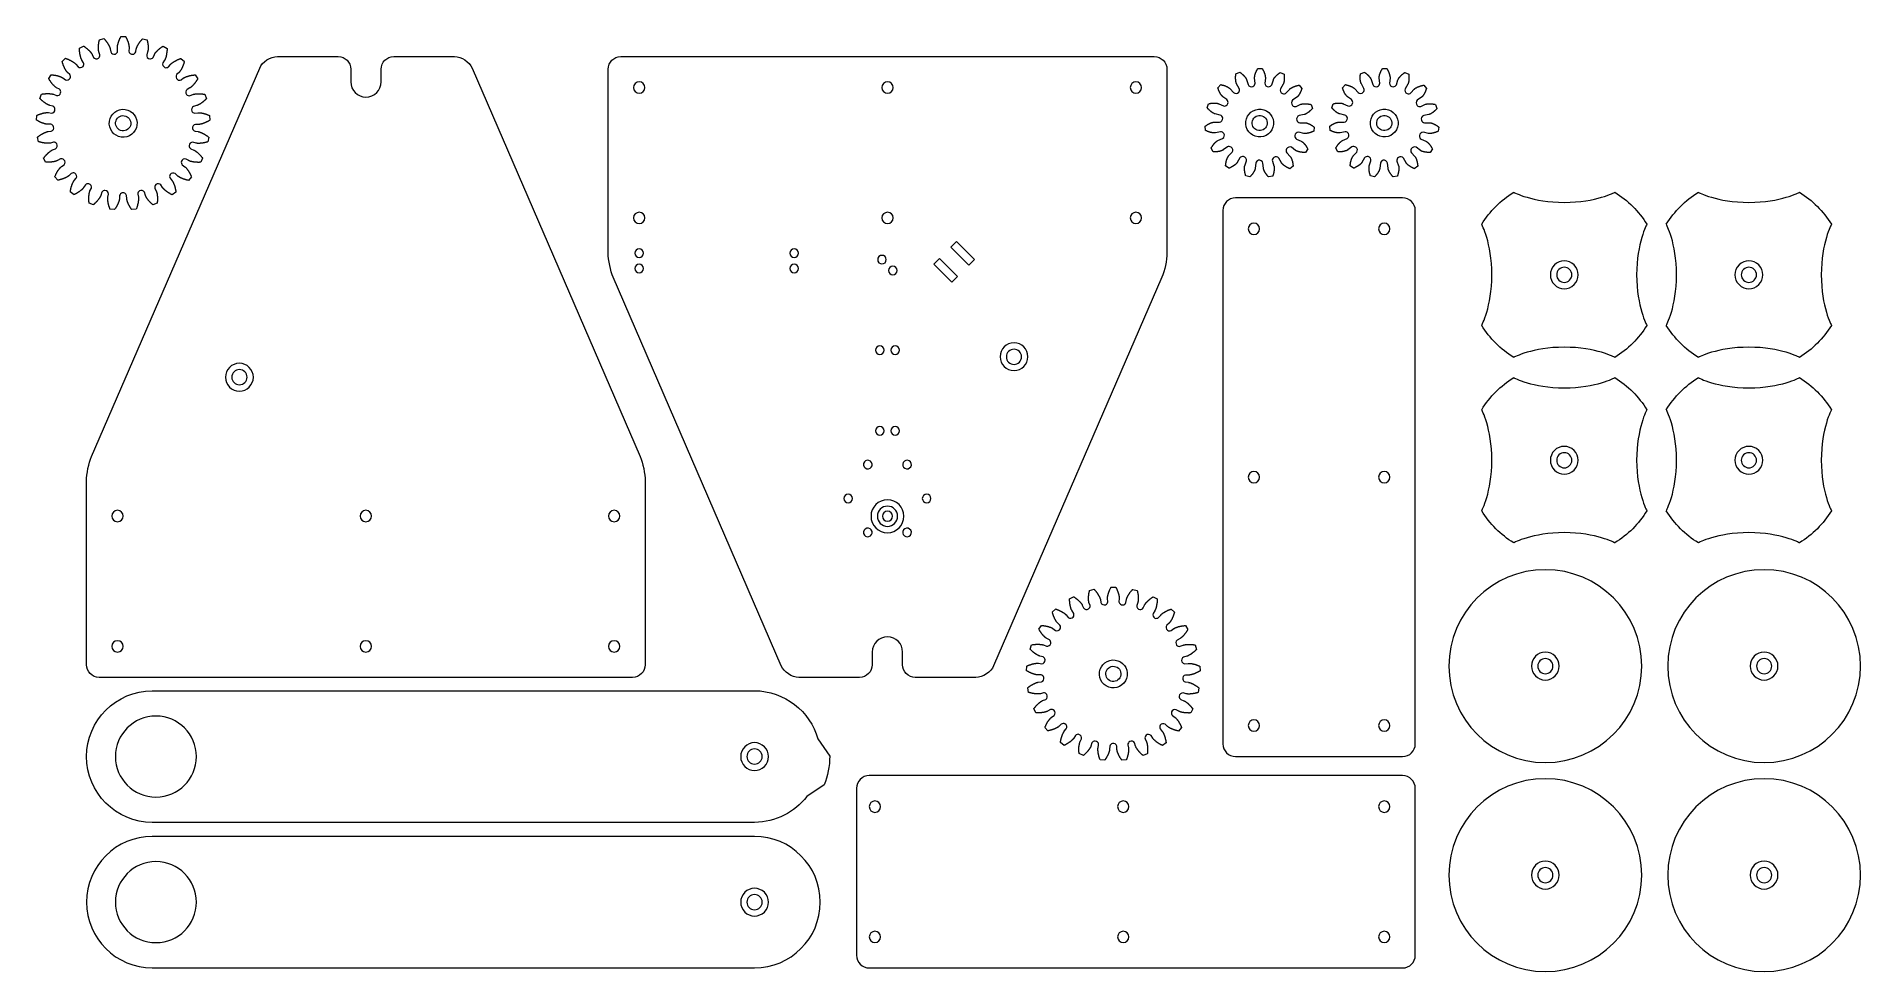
# Model space of a CAD drawing. Header units: inches. Extents: x -600 to 1443, y -822 to 226.
import ezdxf

# ---------------------------------------------------------------- set-up
doc = ezdxf.new("R2010")
doc.units = ezdxf.units.IN
doc.header["$MEASUREMENT"] = 0
doc.layers.add('Layer 1', color=7, linetype='Continuous')

# ---------------------------------------------------------------- blocks, each defined once
blk = doc.blocks.new('block 2')
at = {"layer": 'Layer 1', "color": 7, "lineweight": 18, "true_color": 0xffffff}
blk.add_open_spline([(687.2, -489.7), (687.2, -489.7), (690.8, -489.7), (690.8, -489.7), (690.8, -489.7), (691, -489.7), (691, -489.7), (691, -489.7), (691.1, -489.7), (691.1, -489.7), (691.1, -489.7), (691.4, -489.7), (691.4, -489.7), (691.4, -489.7), (691.5, -489.7), (691.5, -489.7), (691.5, -489.7), (691.7, -489.7), (691.7, -489.7), (691.7, -489.7), (692, -489.6), (692, -489.6), (692, -489.6), (692.2, -489.6), (692.2, -489.6), (692.2, -489.6), (692.5, -489.5), (692.5, -489.5), (692.5, -489.5), (692.7, -489.5), (692.7, -489.5), (692.7, -489.5), (692.8, -489.5), (692.8, -489.5), (692.8, -489.5), (693, -489.4), (693, -489.4), (693, -489.4), (693.1, -489.4), (693.1, -489.4), (693.1, -489.4), (693.3, -489.4), (693.3, -489.4), (693.3, -489.4), (693.5, -489.3), (693.5, -489.3), (693.5, -489.3), (693.7, -489.3), (693.7, -489.3), (693.7, -489.3), (693.9, -489.2), (693.9, -489.2), (693.9, -489.2), (694.1, -489.2), (694.1, -489.2), (694.1, -489.2), (694.3, -489.1), (694.3, -489.1), (694.3, -489.1), (694.5, -489.1), (694.5, -489.1), (694.5, -489.1), (694.7, -489), (694.7, -489), (694.7, -489), (694.9, -488.9), (694.9, -488.9), (694.9, -488.9), (695.1, -488.9), (695.1, -488.9), (695.1, -488.9), (695.4, -488.8), (695.4, -488.8), (695.4, -488.8), (695.6, -488.7), (695.6, -488.7), (695.6, -488.7), (695.8, -488.6), (695.8, -488.6), (695.8, -488.6), (696.1, -488.6), (696.1, -488.6), (696.1, -488.6), (696.3, -488.5), (696.3, -488.5), (696.3, -488.5), (696.6, -488.4), (696.6, -488.4), (696.6, -488.4), (696.8, -488.3), (696.8, -488.3), (696.8, -488.3), (697.1, -488.2), (697.1, -488.2), (697.1, -488.2), (697.4, -488.1), (697.4, -488.1), (697.4, -488.1), (697.7, -487.9), (697.7, -487.9), (697.7, -487.9), (697.9, -487.8), (697.9, -487.8), (697.9, -487.8), (698.2, -487.7), (698.2, -487.7), (698.2, -487.7), (698.5, -487.6), (698.5, -487.6), (698.5, -487.6), (698.8, -487.4), (698.8, -487.4), (698.8, -487.4), (699.1, -487.3), (699.1, -487.3), (699.1, -487.3), (699.4, -487.1), (699.4, -487.1), (699.4, -487.1), (699.7, -487), (699.7, -487), (699.7, -487), (700.1, -486.8), (700.1, -486.8), (700.1, -486.8), (700.4, -486.7), (700.4, -486.7), (700.4, -486.7), (700.7, -486.5), (700.7, -486.5), (700.7, -486.5), (701, -486.3), (701, -486.3), (701, -486.3), (701.4, -486.2), (701.4, -486.2), (701.4, -486.2), (701.7, -486), (701.7, -486), (701.7, -486), (702, -485.8), (702, -485.8), (702, -485.8), (702.4, -485.6), (702.4, -485.6), (702.4, -485.6), (702.7, -485.4), (702.7, -485.4), (702.7, -485.4), (703.1, -485.2), (703.1, -485.2), (703.1, -485.2), (703.4, -485), (703.4, -485), (703.4, -485), (703.1, -479.8), (703.1, -479.8), (703.1, -479.8), (702.7, -479.7), (702.7, -479.7), (702.7, -479.7), (702.4, -479.5), (702.4, -479.5), (702.4, -479.5), (702, -479.3), (702, -479.3), (702, -479.3), (701.6, -479.2), (701.6, -479.2), (701.6, -479.2), (701.3, -479), (701.3, -479), (701.3, -479), (700.9, -478.9), (700.9, -478.9), (700.9, -478.9), (700.6, -478.7), (700.6, -478.7), (700.6, -478.7), (700.2, -478.6), (700.2, -478.6), (700.2, -478.6), (699.9, -478.5), (699.9, -478.5), (699.9, -478.5), (699.5, -478.4), (699.5, -478.4), (699.5, -478.4), (699.2, -478.3), (699.2, -478.3), (699.2, -478.3), (698.9, -478.1), (698.9, -478.1), (698.9, -478.1), (698.6, -478), (698.6, -478), (698.6, -478), (698.2, -477.9), (698.2, -477.9), (698.2, -477.9), (697.9, -477.8), (697.9, -477.8), (697.9, -477.8), (697.6, -477.7), (697.6, -477.7), (697.6, -477.7), (697.3, -477.7), (697.3, -477.7), (697.3, -477.7), (697, -477.6), (697, -477.6), (697, -477.6), (696.7, -477.5), (696.7, -477.5), (696.7, -477.5), (696.5, -477.4), (696.5, -477.4), (696.5, -477.4), (696.2, -477.4), (696.2, -477.4), (696.2, -477.4), (695.9, -477.3), (695.9, -477.3), (695.9, -477.3), (695.6, -477.2), (695.6, -477.2), (695.6, -477.2), (695.4, -477.2), (695.4, -477.2), (695.4, -477.2), (695.1, -477.1), (695.1, -477.1), (695.1, -477.1), (694.9, -477.1), (694.9, -477.1), (694.9, -477.1), (694.6, -477), (694.6, -477), (694.6, -477), (694.4, -477), (694.4, -477), (694.4, -477), (694.2, -476.9), (694.2, -476.9), (694.2, -476.9), (693.9, -476.9), (693.9, -476.9), (693.9, -476.9), (693.7, -476.8), (693.7, -476.8), (693.7, -476.8), (693.5, -476.8), (693.5, -476.8), (693.5, -476.8), (693.3, -476.8), (693.3, -476.8), (693.3, -476.8), (693.1, -476.8), (693.1, -476.8), (693.1, -476.8), (692.9, -476.7), (692.9, -476.7), (692.9, -476.7), (692.7, -476.7), (692.7, -476.7), (692.7, -476.7), (692.5, -476.7), (692.5, -476.7), (692.5, -476.7), (692.4, -476.7), (692.4, -476.7), (692.4, -476.7), (692.2, -476.7), (692.2, -476.7), (692.2, -476.7), (692, -476.6), (692, -476.6), (692, -476.6), (691.9, -476.6), (691.9, -476.6), (691.9, -476.6), (691.7, -476.6), (691.7, -476.6), (691.7, -476.6), (691.4, -476.6), (691.4, -476.6), (691.4, -476.6), (691.2, -476.6), (691.2, -476.6), (691.2, -476.6), (690.9, -476.6), (690.9, -476.6), (690.9, -476.6), (690.7, -476.6), (690.7, -476.6), (690.7, -476.6), (690.6, -476.6), (690.6, -476.6), (690.6, -476.6), (690.3, -476.6), (690.3, -476.6), (690.3, -476.6), (690.2, -476.6), (690.2, -476.6), (690.2, -476.6), (690, -476.6), (690, -476.6), (690, -476.6), (686.5, -477.1), (686.5, -477.1), (685, -477.1), (683.7, -476.2), (683, -474.8), (682.1, -472.8), (683, -470.4), (685, -469.5), (685, -469.5), (688.5, -468.7), (688.5, -468.7), (688.5, -468.7), (688.6, -468.6), (688.6, -468.6), (688.6, -468.6), (688.8, -468.6), (688.8, -468.6), (688.8, -468.6), (689, -468.5), (689, -468.5), (689, -468.5), (689.2, -468.4), (689.2, -468.4), (689.2, -468.4), (689.4, -468.4), (689.4, -468.4), (689.4, -468.4), (689.6, -468.3), (689.6, -468.3), (689.6, -468.3), (689.8, -468.2), (689.8, -468.2), (689.8, -468.2), (690.1, -468.1), (690.1, -468.1), (690.1, -468.1), (690.2, -468), (690.2, -468), (690.2, -468), (690.4, -467.9), (690.4, -467.9), (690.4, -467.9), (690.5, -467.9), (690.5, -467.9), (690.5, -467.9), (690.7, -467.8), (690.7, -467.8), (690.7, -467.8), (690.8, -467.7), (690.8, -467.7), (690.8, -467.7), (691, -467.6), (691, -467.6), (691, -467.6), (691.2, -467.5), (691.2, -467.5), (691.2, -467.5), (691.3, -467.4), (691.3, -467.4), (691.3, -467.4), (691.5, -467.3), (691.5, -467.3), (691.5, -467.3), (691.7, -467.2), (691.7, -467.2), (691.7, -467.2), (691.9, -467.1), (691.9, -467.1), (691.9, -467.1), (692.1, -467), (692.1, -467), (692.1, -467), (692.3, -466.9), (692.3, -466.9), (692.3, -466.9), (692.5, -466.8), (692.5, -466.8), (692.5, -466.8), (692.7, -466.6), (692.7, -466.6), (692.7, -466.6), (692.9, -466.5), (692.9, -466.5), (692.9, -466.5), (693.1, -466.4), (693.1, -466.4), (693.1, -466.4), (693.3, -466.2), (693.3, -466.2), (693.3, -466.2), (693.5, -466.1), (693.5, -466.1), (693.5, -466.1), (693.7, -465.9), (693.7, -465.9), (693.7, -465.9), (694, -465.7), (694, -465.7), (694, -465.7), (694.2, -465.6), (694.2, -465.6), (694.2, -465.6), (694.4, -465.4), (694.4, -465.4), (694.4, -465.4), (694.7, -465.2), (694.7, -465.2), (694.7, -465.2), (694.9, -465), (694.9, -465), (694.9, -465), (695.2, -464.8), (695.2, -464.8), (695.2, -464.8), (695.4, -464.6), (695.4, -464.6), (695.4, -464.6), (695.7, -464.4), (695.7, -464.4), (695.7, -464.4), (695.9, -464.2), (695.9, -464.2), (695.9, -464.2), (696.2, -464), (696.2, -464), (696.2, -464), (696.5, -463.8), (696.5, -463.8), (696.5, -463.8), (696.7, -463.6), (696.7, -463.6), (696.7, -463.6), (697, -463.3), (697, -463.3), (697, -463.3), (697.3, -463.1), (697.3, -463.1), (697.3, -463.1), (697.5, -462.8), (697.5, -462.8), (697.5, -462.8), (697.8, -462.6), (697.8, -462.6), (697.8, -462.6), (698.1, -462.3), (698.1, -462.3), (698.1, -462.3), (698.4, -462.1), (698.4, -462.1), (698.4, -462.1), (698.7, -461.8), (698.7, -461.8), (698.7, -461.8), (698.9, -461.5), (698.9, -461.5), (698.9, -461.5), (699.2, -461.2), (699.2, -461.2), (699.2, -461.2), (699.5, -460.9), (699.5, -460.9), (699.5, -460.9), (697.9, -456), (697.9, -456), (697.9, -456), (697.5, -455.9), (697.5, -455.9), (697.5, -455.9), (697.1, -455.9), (697.1, -455.9), (697.1, -455.9), (696.7, -455.8), (696.7, -455.8), (696.7, -455.8), (696.3, -455.7), (696.3, -455.7), (696.3, -455.7), (695.9, -455.7), (695.9, -455.7), (695.9, -455.7), (695.6, -455.6), (695.6, -455.6), (695.6, -455.6), (695.2, -455.6), (695.2, -455.6), (695.2, -455.6), (694.8, -455.6), (694.8, -455.6), (694.8, -455.6), (694.5, -455.5), (694.5, -455.5), (694.5, -455.5), (694.1, -455.5), (694.1, -455.5), (694.1, -455.5), (693.8, -455.5), (693.8, -455.5), (693.8, -455.5), (693.4, -455.4), (693.4, -455.4), (693.4, -455.4), (693.1, -455.4), (693.1, -455.4), (693.1, -455.4), (692.7, -455.4), (692.7, -455.4), (692.7, -455.4), (692.4, -455.4), (692.4, -455.4), (692.4, -455.4), (692.1, -455.4), (692.1, -455.4), (692.1, -455.4), (691.8, -455.4), (691.8, -455.4), (691.8, -455.4), (691.5, -455.3), (691.5, -455.3), (691.5, -455.3), (691.2, -455.3), (691.2, -455.3), (691.2, -455.3), (690.9, -455.3), (690.9, -455.3), (690.9, -455.3), (690.6, -455.3), (690.6, -455.3), (690.6, -455.3), (690.3, -455.3), (690.3, -455.3), (690.3, -455.3), (690, -455.3), (690, -455.3), (690, -455.3), (689.8, -455.4), (689.8, -455.4), (689.8, -455.4), (689.5, -455.4), (689.5, -455.4), (689.5, -455.4), (689.3, -455.4), (689.3, -455.4), (689.3, -455.4), (689, -455.4), (689, -455.4), (689, -455.4), (688.8, -455.4), (688.8, -455.4), (688.8, -455.4), (688.5, -455.4), (688.5, -455.4), (688.5, -455.4), (688.3, -455.4), (688.3, -455.4), (688.3, -455.4), (688.1, -455.5), (688.1, -455.5), (688.1, -455.5), (687.9, -455.5), (687.9, -455.5), (687.9, -455.5), (687.7, -455.5), (687.7, -455.5), (687.7, -455.5), (687.5, -455.5), (687.5, -455.5), (687.5, -455.5), (687.3, -455.6), (687.3, -455.6), (687.3, -455.6), (687.1, -455.6), (687.1, -455.6), (687.1, -455.6), (686.9, -455.6), (686.9, -455.6), (686.9, -455.6), (686.7, -455.6), (686.7, -455.6), (686.7, -455.6), (686.6, -455.7), (686.6, -455.7), (686.6, -455.7), (686.4, -455.7), (686.4, -455.7), (686.4, -455.7), (686.2, -455.7), (686.2, -455.7), (686.2, -455.7), (686.1, -455.7), (686.1, -455.7), (686.1, -455.7), (685.8, -455.8), (685.8, -455.8), (685.8, -455.8), (685.6, -455.9), (685.6, -455.9), (685.6, -455.9), (685.3, -455.9), (685.3, -455.9), (685.3, -455.9), (685.1, -456), (685.1, -456), (685.1, -456), (685, -456), (685, -456), (685, -456), (684.8, -456.1), (684.8, -456.1), (684.8, -456.1), (684.6, -456.1), (684.6, -456.1), (684.6, -456.1), (684.5, -456.2), (684.5, -456.2), (684.5, -456.2), (681.1, -457.5), (681.1, -457.5), (679.7, -457.8), (678.2, -457.3), (677.2, -456.1), (675.9, -454.4), (676.1, -451.9), (677.8, -450.5), (677.8, -450.5), (681, -448.8), (681, -448.8), (681, -448.8), (681.1, -448.8), (681.1, -448.8), (681.1, -448.8), (681.3, -448.7), (681.3, -448.7), (681.3, -448.7), (681.5, -448.5), (681.5, -448.5), (681.5, -448.5), (681.6, -448.4), (681.6, -448.4), (681.6, -448.4), (681.8, -448.3), (681.8, -448.3), (681.8, -448.3), (682, -448.2), (682, -448.2), (682, -448.2), (682.2, -448), (682.2, -448), (682.2, -448), (682.4, -447.8), (682.4, -447.8), (682.4, -447.8), (682.5, -447.8), (682.5, -447.8), (682.5, -447.8), (682.6, -447.7), (682.6, -447.7), (682.6, -447.7), (682.8, -447.5), (682.8, -447.5), (682.8, -447.5), (682.9, -447.4), (682.9, -447.4), (682.9, -447.4), (683, -447.3), (683, -447.3), (683, -447.3), (683.2, -447.2), (683.2, -447.2), (683.2, -447.2), (683.3, -447.1), (683.3, -447.1), (683.3, -447.1), (683.4, -446.9), (683.4, -446.9), (683.4, -446.9), (683.6, -446.8), (683.6, -446.8), (683.6, -446.8), (683.7, -446.6), (683.7, -446.6), (683.7, -446.6), (683.9, -446.5), (683.9, -446.5), (683.9, -446.5), (684, -446.3), (684, -446.3), (684, -446.3), (684.2, -446.2), (684.2, -446.2), (684.2, -446.2), (684.4, -446), (684.4, -446), (684.4, -446), (684.5, -445.8), (684.5, -445.8), (684.5, -445.8), (684.7, -445.6), (684.7, -445.6), (684.7, -445.6), (684.9, -445.5), (684.9, -445.5), (684.9, -445.5), (685, -445.3), (685, -445.3), (685, -445.3), (685.2, -445.1), (685.2, -445.1), (685.2, -445.1), (685.4, -444.9), (685.4, -444.9), (685.4, -444.9), (685.6, -444.6), (685.6, -444.6), (685.6, -444.6), (685.8, -444.4), (685.8, -444.4), (685.8, -444.4), (686, -444.2), (686, -444.2), (686, -444.2), (686.1, -444), (686.1, -444), (686.1, -444), (686.3, -443.7), (686.3, -443.7), (686.3, -443.7), (686.5, -443.5), (686.5, -443.5), (686.5, -443.5), (686.7, -443.2), (686.7, -443.2), (686.7, -443.2), (686.9, -443), (686.9, -443), (686.9, -443), (687.1, -442.7), (687.1, -442.7), (687.1, -442.7), (687.3, -442.4), (687.3, -442.4), (687.3, -442.4), (687.5, -442.1), (687.5, -442.1), (687.5, -442.1), (687.7, -441.8), (687.7, -441.8), (687.7, -441.8), (687.9, -441.6), (687.9, -441.6), (687.9, -441.6), (688.1, -441.3), (688.1, -441.3), (688.1, -441.3), (688.3, -440.9), (688.3, -440.9), (688.3, -440.9), (688.5, -440.6), (688.5, -440.6), (688.5, -440.6), (688.7, -440.3), (688.7, -440.3), (688.7, -440.3), (688.9, -440), (688.9, -440), (688.9, -440), (689.1, -439.6), (689.1, -439.6), (689.1, -439.6), (689.3, -439.3), (689.3, -439.3), (689.3, -439.3), (689.5, -438.9), (689.5, -438.9), (689.5, -438.9), (689.7, -438.6), (689.7, -438.6), (689.7, -438.6), (687, -434.2), (687, -434.2), (687, -434.2), (686.6, -434.3), (686.6, -434.3), (686.6, -434.3), (686.2, -434.3), (686.2, -434.3), (686.2, -434.3), (685.8, -434.3), (685.8, -434.3), (685.8, -434.3), (685.4, -434.4), (685.4, -434.4), (685.4, -434.4), (685, -434.4), (685, -434.4), (685, -434.4), (684.6, -434.5), (684.6, -434.5), (684.6, -434.5), (684.2, -434.5), (684.2, -434.5), (684.2, -434.5), (683.9, -434.6), (683.9, -434.6), (683.9, -434.6), (683.5, -434.6), (683.5, -434.6), (683.5, -434.6), (683.2, -434.7), (683.2, -434.7), (683.2, -434.7), (682.8, -434.7), (682.8, -434.7), (682.8, -434.7), (682.5, -434.8), (682.5, -434.8), (682.5, -434.8), (682.1, -434.9), (682.1, -434.9), (682.1, -434.9), (681.8, -434.9), (681.8, -434.9), (681.8, -434.9), (681.5, -435), (681.5, -435), (681.5, -435), (681.2, -435.1), (681.2, -435.1), (681.2, -435.1), (680.9, -435.1), (680.9, -435.1), (680.9, -435.1), (680.6, -435.2), (680.6, -435.2), (680.6, -435.2), (680.3, -435.3), (680.3, -435.3), (680.3, -435.3), (680, -435.3), (680, -435.3), (680, -435.3), (679.7, -435.4), (679.7, -435.4), (679.7, -435.4), (679.5, -435.5), (679.5, -435.5), (679.5, -435.5), (679.2, -435.5), (679.2, -435.5), (679.2, -435.5), (678.9, -435.6), (678.9, -435.6), (678.9, -435.6), (678.7, -435.7), (678.7, -435.7), (678.7, -435.7), (678.4, -435.8), (678.4, -435.8), (678.4, -435.8), (678.2, -435.8), (678.2, -435.8), (678.2, -435.8), (678, -435.9), (678, -435.9), (678, -435.9), (677.8, -436), (677.8, -436), (677.8, -436), (677.5, -436.1), (677.5, -436.1), (677.5, -436.1), (677.3, -436.1), (677.3, -436.1), (677.3, -436.1), (677.1, -436.2), (677.1, -436.2), (677.1, -436.2), (676.9, -436.3), (676.9, -436.3), (676.9, -436.3), (676.7, -436.4), (676.7, -436.4), (676.7, -436.4), (676.6, -436.4), (676.6, -436.4), (676.6, -436.4), (676.4, -436.5), (676.4, -436.5), (676.4, -436.5), (676.2, -436.6), (676.2, -436.6), (676.2, -436.6), (676.1, -436.6), (676.1, -436.6), (676.1, -436.6), (675.9, -436.7), (675.9, -436.7), (675.9, -436.7), (675.7, -436.8), (675.7, -436.8), (675.7, -436.8), (675.6, -436.8), (675.6, -436.8), (675.6, -436.8), (675.5, -436.9), (675.5, -436.9), (675.5, -436.9), (675.2, -437), (675.2, -437), (675.2, -437), (675, -437.2), (675, -437.2), (675, -437.2), (674.8, -437.3), (674.8, -437.3), (674.8, -437.3), (674.6, -437.4), (674.6, -437.4), (674.6, -437.4), (674.4, -437.4), (674.4, -437.4), (674.4, -437.4), (674.2, -437.6), (674.2, -437.6), (674.2, -437.6), (674.1, -437.7), (674.1, -437.7), (674.1, -437.7), (674, -437.7), (674, -437.7), (674, -437.7), (671.1, -439.9), (671.1, -439.9), (669.8, -440.5), (668.2, -440.4), (667, -439.5), (665.2, -438.2), (664.9, -435.7), (666.2, -433.9), (666.2, -433.9), (668.8, -431.5), (668.8, -431.5), (668.8, -431.5), (668.9, -431.4), (668.9, -431.4), (668.9, -431.4), (669, -431.3), (669, -431.3), (669, -431.3), (669.2, -431.1), (669.2, -431.1), (669.2, -431.1), (669.3, -431), (669.3, -431), (669.3, -431), (669.4, -430.8), (669.4, -430.8), (669.4, -430.8), (669.6, -430.6), (669.6, -430.6), (669.6, -430.6), (669.7, -430.4), (669.7, -430.4), (669.7, -430.4), (669.9, -430.2), (669.9, -430.2), (669.9, -430.2), (670, -430.1), (670, -430.1), (670, -430.1), (670.1, -429.9), (670.1, -429.9), (670.1, -429.9), (670.2, -429.8), (670.2, -429.8), (670.2, -429.8), (670.3, -429.7), (670.3, -429.7), (670.3, -429.7), (670.4, -429.5), (670.4, -429.5), (670.4, -429.5), (670.5, -429.4), (670.5, -429.4), (670.5, -429.4), (670.6, -429.2), (670.6, -429.2), (670.6, -429.2), (670.7, -429), (670.7, -429), (670.7, -429), (670.8, -428.9), (670.8, -428.9), (670.8, -428.9), (670.9, -428.7), (670.9, -428.7), (670.9, -428.7), (671, -428.5), (671, -428.5), (671, -428.5), (671.1, -428.3), (671.1, -428.3), (671.1, -428.3), (671.2, -428.1), (671.2, -428.1), (671.2, -428.1), (671.4, -427.9), (671.4, -427.9), (671.4, -427.9), (671.5, -427.7), (671.5, -427.7), (671.5, -427.7), (671.6, -427.5), (671.6, -427.5), (671.6, -427.5), (671.7, -427.3), (671.7, -427.3), (671.7, -427.3), (671.8, -427), (671.8, -427), (671.8, -427), (672, -426.8), (672, -426.8), (672, -426.8), (672.1, -426.5), (672.1, -426.5), (672.1, -426.5), (672.2, -426.3), (672.2, -426.3), (672.2, -426.3), (672.3, -426), (672.3, -426), (672.3, -426), (672.5, -425.8), (672.5, -425.8), (672.5, -425.8), (672.6, -425.5), (672.6, -425.5), (672.6, -425.5), (672.7, -425.2), (672.7, -425.2), (672.7, -425.2), (672.8, -424.9), (672.8, -424.9), (672.8, -424.9), (673, -424.6), (673, -424.6), (673, -424.6), (673.1, -424.3), (673.1, -424.3), (673.1, -424.3), (673.2, -424), (673.2, -424), (673.2, -424), (673.3, -423.7), (673.3, -423.7), (673.3, -423.7), (673.4, -423.4), (673.4, -423.4), (673.4, -423.4), (673.6, -423.1), (673.6, -423.1), (673.6, -423.1), (673.7, -422.7), (673.7, -422.7), (673.7, -422.7), (673.8, -422.4), (673.8, -422.4), (673.8, -422.4), (673.9, -422), (673.9, -422), (673.9, -422), (674.1, -421.7), (674.1, -421.7), (674.1, -421.7), (674.2, -421.3), (674.2, -421.3), (674.2, -421.3), (674.3, -420.9), (674.3, -420.9), (674.3, -420.9), (674.4, -420.6), (674.4, -420.6), (674.4, -420.6), (674.5, -420.2), (674.5, -420.2), (674.5, -420.2), (674.6, -419.8), (674.6, -419.8), (674.6, -419.8), (674.7, -419.4), (674.7, -419.4), (674.7, -419.4), (671, -415.9), (671, -415.9), (671, -415.9), (670.6, -416), (670.6, -416), (670.6, -416), (670.2, -416.1), (670.2, -416.1), (670.2, -416.1), (669.8, -416.3), (669.8, -416.3), (669.8, -416.3), (669.5, -416.4), (669.5, -416.4), (669.5, -416.4), (669.1, -416.5), (669.1, -416.5), (669.1, -416.5), (668.7, -416.7), (668.7, -416.7), (668.7, -416.7), (668.4, -416.8), (668.4, -416.8), (668.4, -416.8), (668, -417), (668, -417), (668, -417), (667.7, -417.1), (667.7, -417.1), (667.7, -417.1), (667.4, -417.2), (667.4, -417.2), (667.4, -417.2), (667.1, -417.4), (667.1, -417.4), (667.1, -417.4), (666.8, -417.5), (666.8, -417.5), (666.8, -417.5), (666.4, -417.7), (666.4, -417.7), (666.4, -417.7), (666.1, -417.8), (666.1, -417.8), (666.1, -417.8), (665.9, -418), (665.9, -418), (665.9, -418), (665.6, -418.1), (665.6, -418.1), (665.6, -418.1), (665.3, -418.2), (665.3, -418.2), (665.3, -418.2), (665, -418.4), (665, -418.4), (665, -418.4), (664.8, -418.5), (664.8, -418.5), (664.8, -418.5), (664.5, -418.7), (664.5, -418.7), (664.5, -418.7), (664.2, -418.8), (664.2, -418.8), (664.2, -418.8), (664, -418.9), (664, -418.9), (664, -418.9), (663.8, -419.1), (663.8, -419.1), (663.8, -419.1), (663.5, -419.2), (663.5, -419.2), (663.5, -419.2), (663.3, -419.3), (663.3, -419.3), (663.3, -419.3), (663.1, -419.5), (663.1, -419.5), (663.1, -419.5), (662.9, -419.6), (662.9, -419.6), (662.9, -419.6), (662.7, -419.7), (662.7, -419.7), (662.7, -419.7), (662.5, -419.9), (662.5, -419.9), (662.5, -419.9), (662.3, -420), (662.3, -420), (662.3, -420), (662.1, -420.1), (662.1, -420.1), (662.1, -420.1), (661.9, -420.2), (661.9, -420.2), (661.9, -420.2), (661.8, -420.4), (661.8, -420.4), (661.8, -420.4), (661.6, -420.5), (661.6, -420.5), (661.6, -420.5), (661.4, -420.6), (661.4, -420.6), (661.4, -420.6), (661.3, -420.7), (661.3, -420.7), (661.3, -420.7), (661.1, -420.8), (661.1, -420.8), (661.1, -420.8), (661, -420.9), (661, -420.9), (661, -420.9), (660.9, -421), (660.9, -421), (660.9, -421), (660.7, -421.1), (660.7, -421.1), (660.7, -421.1), (660.6, -421.2), (660.6, -421.2), (660.6, -421.2), (660.5, -421.3), (660.5, -421.3), (660.5, -421.3), (660.3, -421.5), (660.3, -421.5), (660.3, -421.5), (660.1, -421.7), (660.1, -421.7), (660.1, -421.7), (659.9, -421.8), (659.9, -421.8), (659.9, -421.8), (659.8, -422), (659.8, -422), (659.8, -422), (659.6, -422.1), (659.6, -422.1), (659.6, -422.1), (659.5, -422.3), (659.5, -422.3), (659.5, -422.3), (659.4, -422.4), (659.4, -422.4), (659.4, -422.4), (659.3, -422.5), (659.3, -422.5), (659.3, -422.5), (657, -425.3), (657, -425.3), (655.9, -426.2), (654.3, -426.5), (652.9, -425.9), (650.9, -425.1), (649.9, -422.7), (650.7, -420.7), (650.7, -420.7), (652.7, -417.7), (652.7, -417.7), (652.7, -417.7), (652.8, -417.6), (652.8, -417.6), (652.8, -417.6), (652.9, -417.4), (652.9, -417.4), (652.9, -417.4), (653, -417.2), (653, -417.2), (653, -417.2), (653, -417.1), (653, -417.1), (653, -417.1), (653.1, -416.9), (653.1, -416.9), (653.1, -416.9), (653.2, -416.7), (653.2, -416.7), (653.2, -416.7), (653.3, -416.4), (653.3, -416.4), (653.3, -416.4), (653.4, -416.2), (653.4, -416.2), (653.4, -416.2), (653.5, -416), (653.5, -416), (653.5, -416), (653.6, -415.9), (653.6, -415.9), (653.6, -415.9), (653.6, -415.7), (653.6, -415.7), (653.6, -415.7), (653.7, -415.6), (653.7, -415.6), (653.7, -415.6), (653.7, -415.4), (653.7, -415.4), (653.7, -415.4), (653.8, -415.2), (653.8, -415.2), (653.8, -415.2), (653.8, -415.1), (653.8, -415.1), (653.8, -415.1), (653.9, -414.9), (653.9, -414.9), (653.9, -414.9), (654, -414.7), (654, -414.7), (654, -414.7), (654, -414.5), (654, -414.5), (654, -414.5), (654.1, -414.3), (654.1, -414.3), (654.1, -414.3), (654.2, -414.1), (654.2, -414.1), (654.2, -414.1), (654.2, -413.8), (654.2, -413.8), (654.2, -413.8), (654.3, -413.6), (654.3, -413.6), (654.3, -413.6), (654.3, -413.4), (654.3, -413.4), (654.3, -413.4), (654.4, -413.1), (654.4, -413.1), (654.4, -413.1), (654.5, -412.9), (654.5, -412.9), (654.5, -412.9), (654.5, -412.6), (654.5, -412.6), (654.5, -412.6), (654.6, -412.4), (654.6, -412.4), (654.6, -412.4), (654.6, -412.1), (654.6, -412.1), (654.6, -412.1), (654.7, -411.8), (654.7, -411.8), (654.7, -411.8), (654.7, -411.6), (654.7, -411.6), (654.7, -411.6), (654.8, -411.3), (654.8, -411.3), (654.8, -411.3), (654.8, -411), (654.8, -411), (654.8, -411), (654.9, -410.7), (654.9, -410.7), (654.9, -410.7), (654.9, -410.4), (654.9, -410.4), (654.9, -410.4), (655, -410), (655, -410), (655, -410), (655, -409.7), (655, -409.7), (655, -409.7), (655.1, -409.4), (655.1, -409.4), (655.1, -409.4), (655.1, -409.1), (655.1, -409.1), (655.1, -409.1), (655.2, -408.7), (655.2, -408.7), (655.2, -408.7), (655.2, -408.4), (655.2, -408.4), (655.2, -408.4), (655.2, -408), (655.2, -408), (655.2, -408), (655.3, -407.7), (655.3, -407.7), (655.3, -407.7), (655.3, -407.3), (655.3, -407.3), (655.3, -407.3), (655.3, -406.9), (655.3, -406.9), (655.3, -406.9), (655.3, -406.5), (655.3, -406.5), (655.3, -406.5), (655.4, -406.1), (655.4, -406.1), (655.4, -406.1), (655.4, -405.7), (655.4, -405.7), (655.4, -405.7), (655.4, -405.3), (655.4, -405.3), (655.4, -405.3), (655.4, -404.9), (655.4, -404.9), (655.4, -404.9), (655.4, -404.5), (655.4, -404.5), (655.4, -404.5), (650.9, -402), (650.9, -402), (650.9, -402), (650.6, -402.3), (650.6, -402.3), (650.6, -402.3), (650.2, -402.5), (650.2, -402.5), (650.2, -402.5), (649.9, -402.7), (649.9, -402.7), (649.9, -402.7), (649.6, -402.9), (649.6, -402.9), (649.6, -402.9), (649.2, -403.2), (649.2, -403.2), (649.2, -403.2), (648.9, -403.4), (648.9, -403.4), (648.9, -403.4), (648.6, -403.6), (648.6, -403.6), (648.6, -403.6), (648.3, -403.8), (648.3, -403.8), (648.3, -403.8), (648.1, -404.1), (648.1, -404.1), (648.1, -404.1), (647.8, -404.3), (647.8, -404.3), (647.8, -404.3), (647.5, -404.5), (647.5, -404.5), (647.5, -404.5), (647.2, -404.7), (647.2, -404.7), (647.2, -404.7), (647, -404.9), (647, -404.9), (647, -404.9), (646.7, -405.1), (646.7, -405.1), (646.7, -405.1), (646.5, -405.3), (646.5, -405.3), (646.5, -405.3), (646.2, -405.6), (646.2, -405.6), (646.2, -405.6), (646, -405.8), (646, -405.8), (646, -405.8), (645.8, -406), (645.8, -406), (645.8, -406), (645.5, -406.2), (645.5, -406.2), (645.5, -406.2), (645.3, -406.4), (645.3, -406.4), (645.3, -406.4), (645.1, -406.6), (645.1, -406.6), (645.1, -406.6), (644.9, -406.8), (644.9, -406.8), (644.9, -406.8), (644.7, -406.9), (644.7, -406.9), (644.7, -406.9), (644.5, -407.1), (644.5, -407.1), (644.5, -407.1), (644.3, -407.3), (644.3, -407.3), (644.3, -407.3), (644.2, -407.5), (644.2, -407.5), (644.2, -407.5), (644, -407.7), (644, -407.7), (644, -407.7), (643.8, -407.9), (643.8, -407.9), (643.8, -407.9), (643.7, -408), (643.7, -408), (643.7, -408), (643.5, -408.2), (643.5, -408.2), (643.5, -408.2), (643.4, -408.4), (643.4, -408.4), (643.4, -408.4), (643.2, -408.5), (643.2, -408.5), (643.2, -408.5), (643.1, -408.7), (643.1, -408.7), (643.1, -408.7), (643, -408.8), (643, -408.8), (643, -408.8), (642.8, -409), (642.8, -409), (642.8, -409), (642.7, -409.1), (642.7, -409.1), (642.7, -409.1), (642.6, -409.3), (642.6, -409.3), (642.6, -409.3), (642.5, -409.4), (642.5, -409.4), (642.5, -409.4), (642.4, -409.6), (642.4, -409.6), (642.4, -409.6), (642.3, -409.7), (642.3, -409.7), (642.3, -409.7), (642.2, -409.8), (642.2, -409.8), (642.2, -409.8), (642.1, -409.9), (642.1, -409.9), (642.1, -409.9), (641.9, -410.2), (641.9, -410.2), (641.9, -410.2), (641.8, -410.4), (641.8, -410.4), (641.8, -410.4), (641.7, -410.6), (641.7, -410.6), (641.7, -410.6), (641.6, -410.8), (641.6, -410.8), (641.6, -410.8), (641.5, -410.9), (641.5, -410.9), (641.5, -410.9), (641.3, -411.1), (641.3, -411.1), (641.3, -411.1), (641.3, -411.2), (641.3, -411.2), (641.3, -411.2), (641.2, -411.4), (641.2, -411.4), (641.2, -411.4), (639.7, -414.6), (639.7, -414.6), (638.9, -415.9), (637.4, -416.5), (635.9, -416.3), (633.7, -416), (632.2, -414), (632.5, -411.8), (632.5, -411.8), (633.7, -408.4), (633.7, -408.4), (633.7, -408.4), (633.7, -408.2), (633.7, -408.2), (633.7, -408.2), (633.8, -408.1), (633.8, -408.1), (633.8, -408.1), (633.8, -407.9), (633.8, -407.9), (633.8, -407.9), (633.8, -407.7), (633.8, -407.7), (633.8, -407.7), (633.9, -407.5), (633.9, -407.5), (633.9, -407.5), (633.9, -407.3), (633.9, -407.3), (633.9, -407.3), (634, -407), (634, -407), (634, -407), (634, -406.7), (634, -406.7), (634, -406.7), (634, -406.6), (634, -406.6), (634, -406.6), (634, -406.4), (634, -406.4), (634, -406.4), (634.1, -406.3), (634.1, -406.3), (634.1, -406.3), (634.1, -406.1), (634.1, -406.1), (634.1, -406.1), (634.1, -405.9), (634.1, -405.9), (634.1, -405.9), (634.1, -405.7), (634.1, -405.7), (634.1, -405.7), (634.1, -405.5), (634.1, -405.5), (634.1, -405.5), (634.1, -405.3), (634.1, -405.3), (634.1, -405.3), (634.1, -405.1), (634.1, -405.1), (634.1, -405.1), (634.1, -404.9), (634.1, -404.9), (634.1, -404.9), (634.2, -404.7), (634.2, -404.7), (634.2, -404.7), (634.2, -404.5), (634.2, -404.5), (634.2, -404.5), (634.2, -404.3), (634.2, -404.3), (634.2, -404.3), (634.2, -404), (634.2, -404), (634.2, -404), (634.2, -403.8), (634.2, -403.8), (634.2, -403.8), (634.2, -403.5), (634.2, -403.5), (634.2, -403.5), (634.2, -403.3), (634.2, -403.3), (634.2, -403.3), (634.2, -403), (634.2, -403), (634.2, -403), (634.2, -402.8), (634.2, -402.8), (634.2, -402.8), (634.1, -402.5), (634.1, -402.5), (634.1, -402.5), (634.1, -402.2), (634.1, -402.2), (634.1, -402.2), (634.1, -401.9), (634.1, -401.9), (634.1, -401.9), (634.1, -401.6), (634.1, -401.6), (634.1, -401.6), (634.1, -401.3), (634.1, -401.3), (634.1, -401.3), (634, -401), (634, -401), (634, -401), (634, -400.7), (634, -400.7), (634, -400.7), (634, -400.4), (634, -400.4), (634, -400.4), (633.9, -400.1), (633.9, -400.1), (633.9, -400.1), (633.9, -399.7), (633.9, -399.7), (633.9, -399.7), (633.9, -399.4), (633.9, -399.4), (633.9, -399.4), (633.8, -399.1), (633.8, -399.1), (633.8, -399.1), (633.8, -398.7), (633.8, -398.7), (633.8, -398.7), (633.7, -398.4), (633.7, -398.4), (633.7, -398.4), (633.6, -398), (633.6, -398), (633.6, -398), (633.6, -397.6), (633.6, -397.6), (633.6, -397.6), (633.5, -397.3), (633.5, -397.3), (633.5, -397.3), (633.4, -396.9), (633.4, -396.9), (633.4, -396.9), (633.4, -396.5), (633.4, -396.5), (633.4, -396.5), (633.3, -396.1), (633.3, -396.1), (633.3, -396.1), (633.2, -395.7), (633.2, -395.7), (633.2, -395.7), (633.1, -395.3), (633.1, -395.3), (633.1, -395.3), (633, -395), (633, -395), (633, -395), (628, -393.7), (628, -393.7), (628, -393.7), (627.8, -393.9), (627.8, -393.9), (627.8, -393.9), (627.5, -394.2), (627.5, -394.2), (627.5, -394.2), (627.2, -394.6), (627.2, -394.6), (627.2, -394.6), (627, -394.9), (627, -394.9), (627, -394.9), (626.7, -395.1), (626.7, -395.1), (626.7, -395.1), (626.5, -395.4), (626.5, -395.4), (626.5, -395.4), (626.2, -395.7), (626.2, -395.7), (626.2, -395.7), (626, -396), (626, -396), (626, -396), (625.8, -396.3), (625.8, -396.3), (625.8, -396.3), (625.5, -396.6), (625.5, -396.6), (625.5, -396.6), (625.3, -396.9), (625.3, -396.9), (625.3, -396.9), (625.1, -397.1), (625.1, -397.1), (625.1, -397.1), (624.9, -397.4), (624.9, -397.4), (624.9, -397.4), (624.7, -397.7), (624.7, -397.7), (624.7, -397.7), (624.5, -398), (624.5, -398), (624.5, -398), (624.4, -398.2), (624.4, -398.2), (624.4, -398.2), (624.2, -398.5), (624.2, -398.5), (624.2, -398.5), (624, -398.7), (624, -398.7), (624, -398.7), (623.9, -399), (623.9, -399), (623.9, -399), (623.7, -399.2), (623.7, -399.2), (623.7, -399.2), (623.5, -399.5), (623.5, -399.5), (623.5, -399.5), (623.4, -399.7), (623.4, -399.7), (623.4, -399.7), (623.3, -399.9), (623.3, -399.9), (623.3, -399.9), (623.1, -400.2), (623.1, -400.2), (623.1, -400.2), (623, -400.4), (623, -400.4), (623, -400.4), (622.9, -400.6), (622.9, -400.6), (622.9, -400.6), (622.7, -400.8), (622.7, -400.8), (622.7, -400.8), (622.6, -401), (622.6, -401), (622.6, -401), (622.5, -401.3), (622.5, -401.3), (622.5, -401.3), (622.4, -401.5), (622.4, -401.5), (622.4, -401.5), (622.3, -401.7), (622.3, -401.7), (622.3, -401.7), (622.2, -401.8), (622.2, -401.8), (622.2, -401.8), (622.1, -402), (622.1, -402), (622.1, -402), (622, -402.2), (622, -402.2), (622, -402.2), (621.9, -402.4), (621.9, -402.4), (621.9, -402.4), (621.9, -402.6), (621.9, -402.6), (621.9, -402.6), (621.8, -402.7), (621.8, -402.7), (621.8, -402.7), (621.7, -402.9), (621.7, -402.9), (621.7, -402.9), (621.6, -403.1), (621.6, -403.1), (621.6, -403.1), (621.6, -403.2), (621.6, -403.2), (621.6, -403.2), (621.5, -403.3), (621.5, -403.3), (621.5, -403.3), (621.5, -403.5), (621.5, -403.5), (621.5, -403.5), (621.4, -403.8), (621.4, -403.8), (621.4, -403.8), (621.3, -404), (621.3, -404), (621.3, -404), (621.2, -404.2), (621.2, -404.2), (621.2, -404.2), (621.1, -404.4), (621.1, -404.4), (621.1, -404.4), (621.1, -404.6), (621.1, -404.6), (621.1, -404.6), (621, -404.8), (621, -404.8), (621, -404.8), (621, -405), (621, -405), (621, -405), (620.9, -405.1), (620.9, -405.1), (620.9, -405.1), (620.3, -408.6), (620.3, -408.6), (619.8, -410), (618.5, -411), (617, -411.2), (614.9, -411.4), (612.9, -409.8), (612.6, -407.6), (612.6, -407.6), (612.9, -404.1), (612.9, -404.1), (612.9, -404.1), (612.9, -403.9), (612.9, -403.9), (612.9, -403.9), (612.9, -403.8), (612.9, -403.8), (612.9, -403.8), (612.9, -403.5), (612.9, -403.5), (612.9, -403.5), (612.9, -403.4), (612.9, -403.4), (612.9, -403.4), (612.9, -403.2), (612.9, -403.2), (612.9, -403.2), (612.9, -402.9), (612.9, -402.9), (612.9, -402.9), (612.8, -402.7), (612.8, -402.7), (612.8, -402.7), (612.8, -402.4), (612.8, -402.4), (612.8, -402.4), (612.8, -402.2), (612.8, -402.2), (612.8, -402.2), (612.8, -402.1), (612.8, -402.1), (612.8, -402.1), (612.8, -401.9), (612.8, -401.9), (612.8, -401.9), (612.7, -401.8), (612.7, -401.8), (612.7, -401.8), (612.7, -401.6), (612.7, -401.6), (612.7, -401.6), (612.7, -401.4), (612.7, -401.4), (612.7, -401.4), (612.6, -401.2), (612.6, -401.2), (612.6, -401.2), (612.6, -401), (612.6, -401), (612.6, -401), (612.6, -400.8), (612.6, -400.8), (612.6, -400.8), (612.5, -400.6), (612.5, -400.6), (612.5, -400.6), (612.5, -400.4), (612.5, -400.4), (612.5, -400.4), (612.4, -400.2), (612.4, -400.2), (612.4, -400.2), (612.4, -400), (612.4, -400), (612.4, -400), (612.3, -399.7), (612.3, -399.7), (612.3, -399.7), (612.3, -399.5), (612.3, -399.5), (612.3, -399.5), (612.2, -399.3), (612.2, -399.3), (612.2, -399.3), (612.1, -399), (612.1, -399), (612.1, -399), (612.1, -398.8), (612.1, -398.8), (612.1, -398.8), (612, -398.5), (612, -398.5), (612, -398.5), (611.9, -398.2), (611.9, -398.2), (611.9, -398.2), (611.8, -398), (611.8, -398), (611.8, -398), (611.7, -397.7), (611.7, -397.7), (611.7, -397.7), (611.6, -397.4), (611.6, -397.4), (611.6, -397.4), (611.5, -397.1), (611.5, -397.1), (611.5, -397.1), (611.4, -396.9), (611.4, -396.9), (611.4, -396.9), (611.3, -396.6), (611.3, -396.6), (611.3, -396.6), (611.2, -396.3), (611.2, -396.3), (611.2, -396.3), (611.1, -396), (611.1, -396), (611.1, -396), (611, -395.6), (611, -395.6), (611, -395.6), (610.9, -395.3), (610.9, -395.3), (610.9, -395.3), (610.7, -395), (610.7, -395), (610.7, -395), (610.6, -394.7), (610.6, -394.7), (610.6, -394.7), (610.5, -394.4), (610.5, -394.4), (610.5, -394.4), (610.3, -394), (610.3, -394), (610.3, -394), (610.2, -393.7), (610.2, -393.7), (610.2, -393.7), (610, -393.3), (610, -393.3), (610, -393.3), (609.8, -393), (609.8, -393), (609.8, -393), (609.7, -392.7), (609.7, -392.7), (609.7, -392.7), (609.5, -392.3), (609.5, -392.3), (609.5, -392.3), (609.3, -391.9), (609.3, -391.9), (609.3, -391.9), (609.1, -391.6), (609.1, -391.6), (609.1, -391.6), (608.9, -391.2), (608.9, -391.2), (608.9, -391.2), (603.8, -391.2), (603.8, -391.2), (603.8, -391.2), (603.6, -391.6), (603.6, -391.6), (603.6, -391.6), (603.4, -391.9), (603.4, -391.9), (603.4, -391.9), (603.2, -392.3), (603.2, -392.3), (603.2, -392.3), (603, -392.6), (603, -392.6), (603, -392.6), (602.9, -393), (602.9, -393), (602.9, -393), (602.7, -393.3), (602.7, -393.3), (602.7, -393.3), (602.5, -393.7), (602.5, -393.7), (602.5, -393.7), (602.4, -394), (602.4, -394), (602.4, -394), (602.2, -394.4), (602.2, -394.4), (602.2, -394.4), (602.1, -394.7), (602.1, -394.7), (602.1, -394.7), (602, -395), (602, -395), (602, -395), (601.8, -395.3), (601.8, -395.3), (601.8, -395.3), (601.7, -395.6), (601.7, -395.6), (601.7, -395.6), (601.6, -395.9), (601.6, -395.9), (601.6, -395.9), (601.5, -396.2), (601.5, -396.2), (601.5, -396.2), (601.4, -396.5), (601.4, -396.5), (601.4, -396.5), (601.3, -396.8), (601.3, -396.8), (601.3, -396.8), (601.2, -397.1), (601.2, -397.1), (601.2, -397.1), (601.1, -397.4), (601.1, -397.4), (601.1, -397.4), (601, -397.7), (601, -397.7), (601, -397.7), (600.9, -398), (600.9, -398), (600.9, -398), (600.8, -398.2), (600.8, -398.2), (600.8, -398.2), (600.7, -398.5), (600.7, -398.5), (600.7, -398.5), (600.6, -398.8), (600.6, -398.8), (600.6, -398.8), (600.6, -399), (600.6, -399), (600.6, -399), (600.5, -399.2), (600.5, -399.2), (600.5, -399.2), (600.4, -399.5), (600.4, -399.5), (600.4, -399.5), (600.4, -399.7), (600.4, -399.7), (600.4, -399.7), (600.3, -399.9), (600.3, -399.9), (600.3, -399.9), (600.3, -400.2), (600.3, -400.2), (600.3, -400.2), (600.2, -400.4), (600.2, -400.4), (600.2, -400.4), (600.2, -400.6), (600.2, -400.6), (600.2, -400.6), (600.1, -400.8), (600.1, -400.8), (600.1, -400.8), (600.1, -401), (600.1, -401), (600.1, -401), (600.1, -401.2), (600.1, -401.2), (600.1, -401.2), (600, -401.4), (600, -401.4), (600, -401.4), (600, -401.6), (600, -401.6), (600, -401.6), (600, -401.7), (600, -401.7), (600, -401.7), (599.9, -401.9), (599.9, -401.9), (599.9, -401.9), (599.9, -402.1), (599.9, -402.1), (599.9, -402.1), (599.9, -402.2), (599.9, -402.2), (599.9, -402.2), (599.9, -402.4), (599.9, -402.4), (599.9, -402.4), (599.8, -402.7), (599.8, -402.7), (599.8, -402.7), (599.8, -402.9), (599.8, -402.9), (599.8, -402.9), (599.8, -403.1), (599.8, -403.1), (599.8, -403.1), (599.8, -403.4), (599.8, -403.4), (599.8, -403.4), (599.8, -403.5), (599.8, -403.5), (599.8, -403.5), (599.8, -403.8), (599.8, -403.8), (599.8, -403.8), (599.8, -403.9), (599.8, -403.9), (599.8, -403.9), (599.8, -404.1), (599.8, -404.1), (599.8, -404.1), (600, -407.6), (600, -407.6), (599.9, -409.1), (598.9, -410.4), (597.5, -410.9), (595.4, -411.7), (593.1, -410.7), (592.3, -408.6), (592.3, -408.6), (591.7, -405.1), (591.7, -405.1), (591.7, -405.1), (591.7, -404.9), (591.7, -404.9), (591.7, -404.9), (591.7, -404.8), (591.7, -404.8), (591.7, -404.8), (591.6, -404.6), (591.6, -404.6), (591.6, -404.6), (591.5, -404.4), (591.5, -404.4), (591.5, -404.4), (591.5, -404.2), (591.5, -404.2), (591.5, -404.2), (591.4, -404), (591.4, -404), (591.4, -404), (591.3, -403.7), (591.3, -403.7), (591.3, -403.7), (591.2, -403.5), (591.2, -403.5), (591.2, -403.5), (591.2, -403.3), (591.2, -403.3), (591.2, -403.3), (591.1, -403.2), (591.1, -403.2), (591.1, -403.2), (591, -403), (591, -403), (591, -403), (591, -402.9), (591, -402.9), (591, -402.9), (590.9, -402.7), (590.9, -402.7), (590.9, -402.7), (590.8, -402.5), (590.8, -402.5), (590.8, -402.5), (590.8, -402.4), (590.8, -402.4), (590.8, -402.4), (590.7, -402.2), (590.7, -402.2), (590.7, -402.2), (590.6, -402), (590.6, -402), (590.6, -402), (590.5, -401.8), (590.5, -401.8), (590.5, -401.8), (590.4, -401.6), (590.4, -401.6), (590.4, -401.6), (590.3, -401.4), (590.3, -401.4), (590.3, -401.4), (590.2, -401.2), (590.2, -401.2), (590.2, -401.2), (590.1, -401), (590.1, -401), (590.1, -401), (590, -400.8), (590, -400.8), (590, -400.8), (589.8, -400.6), (589.8, -400.6), (589.8, -400.6), (589.7, -400.4), (589.7, -400.4), (589.7, -400.4), (589.6, -400.1), (589.6, -400.1), (589.6, -400.1), (589.4, -399.9), (589.4, -399.9), (589.4, -399.9), (589.3, -399.7), (589.3, -399.7), (589.3, -399.7), (589.2, -399.4), (589.2, -399.4), (589.2, -399.4), (589, -399.2), (589, -399.2), (589, -399.2), (588.8, -398.9), (588.8, -398.9), (588.8, -398.9), (588.7, -398.7), (588.7, -398.7), (588.7, -398.7), (588.5, -398.4), (588.5, -398.4), (588.5, -398.4), (588.3, -398.2), (588.3, -398.2), (588.3, -398.2), (588.2, -397.9), (588.2, -397.9), (588.2, -397.9), (588, -397.7), (588, -397.7), (588, -397.7), (587.8, -397.4), (587.8, -397.4), (587.8, -397.4), (587.6, -397.1), (587.6, -397.1), (587.6, -397.1), (587.4, -396.8), (587.4, -396.8), (587.4, -396.8), (587.2, -396.6), (587.2, -396.6), (587.2, -396.6), (586.9, -396.3), (586.9, -396.3), (586.9, -396.3), (586.7, -396), (586.7, -396), (586.7, -396), (586.5, -395.7), (586.5, -395.7), (586.5, -395.7), (586.2, -395.4), (586.2, -395.4), (586.2, -395.4), (586, -395.1), (586, -395.1), (586, -395.1), (585.7, -394.8), (585.7, -394.8), (585.7, -394.8), (585.5, -394.5), (585.5, -394.5), (585.5, -394.5), (585.2, -394.2), (585.2, -394.2), (585.2, -394.2), (585, -393.9), (585, -393.9), (585, -393.9), (584.7, -393.6), (584.7, -393.6), (584.7, -393.6), (579.7, -394.9), (579.7, -394.9), (579.7, -394.9), (579.6, -395.3), (579.6, -395.3), (579.6, -395.3), (579.5, -395.7), (579.5, -395.7), (579.5, -395.7), (579.4, -396.1), (579.4, -396.1), (579.4, -396.1), (579.3, -396.5), (579.3, -396.5), (579.3, -396.5), (579.3, -396.8), (579.3, -396.8), (579.3, -396.8), (579.2, -397.2), (579.2, -397.2), (579.2, -397.2), (579.1, -397.6), (579.1, -397.6), (579.1, -397.6), (579, -397.9), (579, -397.9), (579, -397.9), (579, -398.3), (579, -398.3), (579, -398.3), (578.9, -398.7), (578.9, -398.7), (578.9, -398.7), (578.9, -399), (578.9, -399), (578.9, -399), (578.8, -399.3), (578.8, -399.3), (578.8, -399.3), (578.8, -399.7), (578.8, -399.7), (578.8, -399.7), (578.7, -400), (578.7, -400), (578.7, -400), (578.7, -400.3), (578.7, -400.3), (578.7, -400.3), (578.7, -400.7), (578.7, -400.7), (578.7, -400.7), (578.6, -401), (578.6, -401), (578.6, -401), (578.6, -401.3), (578.6, -401.3), (578.6, -401.3), (578.6, -401.6), (578.6, -401.6), (578.6, -401.6), (578.6, -401.9), (578.6, -401.9), (578.6, -401.9), (578.6, -402.1), (578.6, -402.1), (578.6, -402.1), (578.5, -402.4), (578.5, -402.4), (578.5, -402.4), (578.5, -402.7), (578.5, -402.7), (578.5, -402.7), (578.5, -403), (578.5, -403), (578.5, -403), (578.5, -403.2), (578.5, -403.2), (578.5, -403.2), (578.5, -403.5), (578.5, -403.5), (578.5, -403.5), (578.5, -403.7), (578.5, -403.7), (578.5, -403.7), (578.5, -404), (578.5, -404), (578.5, -404), (578.5, -404.2), (578.5, -404.2), (578.5, -404.2), (578.5, -404.4), (578.5, -404.4), (578.5, -404.4), (578.5, -404.7), (578.5, -404.7), (578.5, -404.7), (578.5, -404.9), (578.5, -404.9), (578.5, -404.9), (578.5, -405.1), (578.5, -405.1), (578.5, -405.1), (578.6, -405.3), (578.6, -405.3), (578.6, -405.3), (578.6, -405.5), (578.6, -405.5), (578.6, -405.5), (578.6, -405.7), (578.6, -405.7), (578.6, -405.7), (578.6, -405.9), (578.6, -405.9), (578.6, -405.9), (578.6, -406), (578.6, -406), (578.6, -406), (578.6, -406.2), (578.6, -406.2), (578.6, -406.2), (578.6, -406.4), (578.6, -406.4), (578.6, -406.4), (578.7, -406.5), (578.7, -406.5), (578.7, -406.5), (578.7, -406.7), (578.7, -406.7), (578.7, -406.7), (578.7, -406.9), (578.7, -406.9), (578.7, -406.9), (578.8, -407.2), (578.8, -407.2), (578.8, -407.2), (578.8, -407.4), (578.8, -407.4), (578.8, -407.4), (578.8, -407.6), (578.8, -407.6), (578.8, -407.6), (578.9, -407.8), (578.9, -407.8), (578.9, -407.8), (578.9, -408), (578.9, -408), (578.9, -408), (579, -408.2), (579, -408.2), (579, -408.2), (579, -408.3), (579, -408.3), (579, -408.3), (580.2, -411.7), (580.2, -411.7), (580.4, -413.2), (579.7, -414.7), (578.5, -415.5), (576.7, -416.8), (574.2, -416.4), (572.9, -414.6), (572.9, -414.6), (571.5, -411.3), (571.5, -411.3), (571.5, -411.3), (571.4, -411.2), (571.4, -411.2), (571.4, -411.2), (571.3, -411), (571.3, -411), (571.3, -411), (571.2, -410.8), (571.2, -410.8), (571.2, -410.8), (571.1, -410.7), (571.1, -410.7), (571.1, -410.7), (571, -410.5), (571, -410.5), (571, -410.5), (570.9, -410.3), (570.9, -410.3), (570.9, -410.3), (570.7, -410.1), (570.7, -410.1), (570.7, -410.1), (570.6, -409.9), (570.6, -409.9), (570.6, -409.9), (570.5, -409.7), (570.5, -409.7), (570.5, -409.7), (570.4, -409.6), (570.4, -409.6), (570.4, -409.6), (570.3, -409.5), (570.3, -409.5), (570.3, -409.5), (570.2, -409.4), (570.2, -409.4), (570.2, -409.4), (570.1, -409.2), (570.1, -409.2), (570.1, -409.2), (570, -409.1), (570, -409.1), (570, -409.1), (569.8, -408.9), (569.8, -408.9), (569.8, -408.9), (569.7, -408.8), (569.7, -408.8), (569.7, -408.8), (569.6, -408.6), (569.6, -408.6), (569.6, -408.6), (569.4, -408.5), (569.4, -408.5), (569.4, -408.5), (569.3, -408.3), (569.3, -408.3), (569.3, -408.3), (569.2, -408.1), (569.2, -408.1), (569.2, -408.1), (569, -408), (569, -408), (569, -408), (568.8, -407.8), (568.8, -407.8), (568.8, -407.8), (568.7, -407.6), (568.7, -407.6), (568.7, -407.6), (568.5, -407.4), (568.5, -407.4), (568.5, -407.4), (568.3, -407.2), (568.3, -407.2), (568.3, -407.2), (568.2, -407.1), (568.2, -407.1), (568.2, -407.1), (568, -406.9), (568, -406.9), (568, -406.9), (567.8, -406.7), (567.8, -406.7), (567.8, -406.7), (567.6, -406.5), (567.6, -406.5), (567.6, -406.5), (567.4, -406.3), (567.4, -406.3), (567.4, -406.3), (567.1, -406.1), (567.1, -406.1), (567.1, -406.1), (566.9, -405.9), (566.9, -405.9), (566.9, -405.9), (566.7, -405.7), (566.7, -405.7), (566.7, -405.7), (566.5, -405.5), (566.5, -405.5), (566.5, -405.5), (566.2, -405.3), (566.2, -405.3), (566.2, -405.3), (566, -405.1), (566, -405.1), (566, -405.1), (565.7, -404.8), (565.7, -404.8), (565.7, -404.8), (565.5, -404.6), (565.5, -404.6), (565.5, -404.6), (565.2, -404.4), (565.2, -404.4), (565.2, -404.4), (564.9, -404.2), (564.9, -404.2), (564.9, -404.2), (564.6, -404), (564.6, -404), (564.6, -404), (564.3, -403.8), (564.3, -403.8), (564.3, -403.8), (564, -403.5), (564, -403.5), (564, -403.5), (563.7, -403.3), (563.7, -403.3), (563.7, -403.3), (563.4, -403.1), (563.4, -403.1), (563.4, -403.1), (563.1, -402.9), (563.1, -402.9), (563.1, -402.9), (562.8, -402.6), (562.8, -402.6), (562.8, -402.6), (562.5, -402.4), (562.5, -402.4), (562.5, -402.4), (562.1, -402.2), (562.1, -402.2), (562.1, -402.2), (561.8, -402), (561.8, -402), (561.8, -402), (557.3, -404.5), (557.3, -404.5), (557.3, -404.5), (557.3, -404.8), (557.3, -404.8), (557.3, -404.8), (557.3, -405.2), (557.3, -405.2), (557.3, -405.2), (557.3, -405.6), (557.3, -405.6), (557.3, -405.6), (557.3, -406), (557.3, -406), (557.3, -406), (557.3, -406.4), (557.3, -406.4), (557.3, -406.4), (557.3, -406.8), (557.3, -406.8), (557.3, -406.8), (557.4, -407.2), (557.4, -407.2), (557.4, -407.2), (557.4, -407.6), (557.4, -407.6), (557.4, -407.6), (557.4, -407.9), (557.4, -407.9), (557.4, -407.9), (557.5, -408.3), (557.5, -408.3), (557.5, -408.3), (557.5, -408.6), (557.5, -408.6), (557.5, -408.6), (557.5, -409), (557.5, -409), (557.5, -409), (557.6, -409.3), (557.6, -409.3), (557.6, -409.3), (557.6, -409.6), (557.6, -409.6), (557.6, -409.6), (557.7, -410), (557.7, -410), (557.7, -410), (557.7, -410.3), (557.7, -410.3), (557.7, -410.3), (557.8, -410.6), (557.8, -410.6), (557.8, -410.6), (557.8, -410.9), (557.8, -410.9), (557.8, -410.9), (557.9, -411.2), (557.9, -411.2), (557.9, -411.2), (557.9, -411.5), (557.9, -411.5), (557.9, -411.5), (558, -411.7), (558, -411.7), (558, -411.7), (558, -412), (558, -412), (558, -412), (558.1, -412.3), (558.1, -412.3), (558.1, -412.3), (558.1, -412.5), (558.1, -412.5), (558.1, -412.5), (558.2, -412.8), (558.2, -412.8), (558.2, -412.8), (558.3, -413), (558.3, -413), (558.3, -413), (558.3, -413.3), (558.3, -413.3), (558.3, -413.3), (558.4, -413.5), (558.4, -413.5), (558.4, -413.5), (558.4, -413.7), (558.4, -413.7), (558.4, -413.7), (558.5, -414), (558.5, -414), (558.5, -414), (558.6, -414.2), (558.6, -414.2), (558.6, -414.2), (558.6, -414.4), (558.6, -414.4), (558.6, -414.4), (558.7, -414.6), (558.7, -414.6), (558.7, -414.6), (558.8, -414.8), (558.8, -414.8), (558.8, -414.8), (558.8, -415), (558.8, -415), (558.8, -415), (558.9, -415.2), (558.9, -415.2), (558.9, -415.2), (558.9, -415.3), (558.9, -415.3), (558.9, -415.3), (559, -415.5), (559, -415.5), (559, -415.5), (559, -415.7), (559, -415.7), (559, -415.7), (559.1, -415.8), (559.1, -415.8), (559.1, -415.8), (559.2, -416), (559.2, -416), (559.2, -416), (559.2, -416.1), (559.2, -416.1), (559.2, -416.1), (559.3, -416.4), (559.3, -416.4), (559.3, -416.4), (559.4, -416.6), (559.4, -416.6), (559.4, -416.6), (559.5, -416.8), (559.5, -416.8), (559.5, -416.8), (559.6, -417), (559.6, -417), (559.6, -417), (559.7, -417.2), (559.7, -417.2), (559.7, -417.2), (559.8, -417.3), (559.8, -417.3), (559.8, -417.3), (559.9, -417.5), (559.9, -417.5), (559.9, -417.5), (560, -417.6), (560, -417.6), (560, -417.6), (561.9, -420.6), (561.9, -420.6), (562.5, -422), (562.2, -423.6), (561.3, -424.7), (559.8, -426.4), (557.3, -426.6), (555.6, -425.2), (555.6, -425.2), (553.4, -422.4), (553.4, -422.4), (553.4, -422.4), (553.3, -422.3), (553.3, -422.3), (553.3, -422.3), (553.2, -422.1), (553.2, -422.1), (553.2, -422.1), (553, -422), (553, -422), (553, -422), (552.9, -421.9), (552.9, -421.9), (552.9, -421.9), (552.7, -421.7), (552.7, -421.7), (552.7, -421.7), (552.6, -421.6), (552.6, -421.6), (552.6, -421.6), (552.4, -421.4), (552.4, -421.4), (552.4, -421.4), (552.2, -421.2), (552.2, -421.2), (552.2, -421.2), (552, -421.1), (552, -421.1), (552, -421.1), (551.9, -421), (551.9, -421), (551.9, -421), (551.8, -420.9), (551.8, -420.9), (551.8, -420.9), (551.7, -420.8), (551.7, -420.8), (551.7, -420.8), (551.5, -420.7), (551.5, -420.7), (551.5, -420.7), (551.4, -420.6), (551.4, -420.6), (551.4, -420.6), (551.2, -420.5), (551.2, -420.5), (551.2, -420.5), (551.1, -420.4), (551.1, -420.4), (551.1, -420.4), (550.9, -420.2), (550.9, -420.2), (550.9, -420.2), (550.7, -420.1), (550.7, -420.1), (550.7, -420.1), (550.5, -420), (550.5, -420), (550.5, -420), (550.4, -419.9), (550.4, -419.9), (550.4, -419.9), (550.2, -419.7), (550.2, -419.7), (550.2, -419.7), (550, -419.6), (550, -419.6), (550, -419.6), (549.8, -419.5), (549.8, -419.5), (549.8, -419.5), (549.6, -419.4), (549.6, -419.4), (549.6, -419.4), (549.3, -419.2), (549.3, -419.2), (549.3, -419.2), (549.1, -419.1), (549.1, -419.1), (549.1, -419.1), (548.9, -419), (548.9, -419), (548.9, -419), (548.7, -418.8), (548.7, -418.8), (548.7, -418.8), (548.4, -418.7), (548.4, -418.7), (548.4, -418.7), (548.2, -418.5), (548.2, -418.5), (548.2, -418.5), (547.9, -418.4), (547.9, -418.4), (547.9, -418.4), (547.6, -418.3), (547.6, -418.3), (547.6, -418.3), (547.4, -418.1), (547.4, -418.1), (547.4, -418.1), (547.1, -418), (547.1, -418), (547.1, -418), (546.8, -417.8), (546.8, -417.8), (546.8, -417.8), (546.5, -417.7), (546.5, -417.7), (546.5, -417.7), (546.2, -417.5), (546.2, -417.5), (546.2, -417.5), (545.9, -417.4), (545.9, -417.4), (545.9, -417.4), (545.6, -417.3), (545.6, -417.3), (545.6, -417.3), (545.3, -417.1), (545.3, -417.1), (545.3, -417.1), (544.9, -417), (544.9, -417), (544.9, -417), (544.6, -416.8), (544.6, -416.8), (544.6, -416.8), (544.3, -416.7), (544.3, -416.7), (544.3, -416.7), (543.9, -416.5), (543.9, -416.5), (543.9, -416.5), (543.6, -416.4), (543.6, -416.4), (543.6, -416.4), (543.2, -416.3), (543.2, -416.3), (543.2, -416.3), (542.8, -416.1), (542.8, -416.1), (542.8, -416.1), (542.4, -416), (542.4, -416), (542.4, -416), (542.1, -415.9), (542.1, -415.9), (542.1, -415.9), (541.7, -415.7), (541.7, -415.7), (541.7, -415.7), (537.9, -419.3), (537.9, -419.3), (537.9, -419.3), (538, -419.6), (538, -419.6), (538, -419.6), (538.1, -420), (538.1, -420), (538.1, -420), (538.2, -420.4), (538.2, -420.4), (538.2, -420.4), (538.4, -420.8), (538.4, -420.8), (538.4, -420.8), (538.5, -421.2), (538.5, -421.2), (538.5, -421.2), (538.6, -421.5), (538.6, -421.5), (538.6, -421.5), (538.7, -421.9), (538.7, -421.9), (538.7, -421.9), (538.8, -422.2), (538.8, -422.2), (538.8, -422.2), (539, -422.6), (539, -422.6), (539, -422.6), (539.1, -422.9), (539.1, -422.9), (539.1, -422.9), (539.2, -423.3), (539.2, -423.3), (539.2, -423.3), (539.3, -423.6), (539.3, -423.6), (539.3, -423.6), (539.4, -423.9), (539.4, -423.9), (539.4, -423.9), (539.6, -424.2), (539.6, -424.2), (539.6, -424.2), (539.7, -424.5), (539.7, -424.5), (539.7, -424.5), (539.8, -424.8), (539.8, -424.8), (539.8, -424.8), (539.9, -425.1), (539.9, -425.1), (539.9, -425.1), (540.1, -425.4), (540.1, -425.4), (540.1, -425.4), (540.2, -425.6), (540.2, -425.6), (540.2, -425.6), (540.3, -425.9), (540.3, -425.9), (540.3, -425.9), (540.4, -426.2), (540.4, -426.2), (540.4, -426.2), (540.6, -426.4), (540.6, -426.4), (540.6, -426.4), (540.7, -426.7), (540.7, -426.7), (540.7, -426.7), (540.8, -426.9), (540.8, -426.9), (540.8, -426.9), (540.9, -427.1), (540.9, -427.1), (540.9, -427.1), (541, -427.3), (541, -427.3), (541, -427.3), (541.2, -427.6), (541.2, -427.6), (541.2, -427.6), (541.3, -427.8), (541.3, -427.8), (541.3, -427.8), (541.4, -428), (541.4, -428), (541.4, -428), (541.5, -428.2), (541.5, -428.2), (541.5, -428.2), (541.6, -428.4), (541.6, -428.4), (541.6, -428.4), (541.7, -428.6), (541.7, -428.6), (541.7, -428.6), (541.8, -428.7), (541.8, -428.7), (541.8, -428.7), (541.9, -428.9), (541.9, -428.9), (541.9, -428.9), (542, -429.1), (542, -429.1), (542, -429.1), (542.1, -429.2), (542.1, -429.2), (542.1, -429.2), (542.2, -429.4), (542.2, -429.4), (542.2, -429.4), (542.3, -429.5), (542.3, -429.5), (542.3, -429.5), (542.4, -429.7), (542.4, -429.7), (542.4, -429.7), (542.5, -429.8), (542.5, -429.8), (542.5, -429.8), (542.6, -429.9), (542.6, -429.9), (542.6, -429.9), (542.7, -430.1), (542.7, -430.1), (542.7, -430.1), (542.9, -430.3), (542.9, -430.3), (542.9, -430.3), (543, -430.5), (543, -430.5), (543, -430.5), (543.2, -430.7), (543.2, -430.7), (543.2, -430.7), (543.3, -430.8), (543.3, -430.8), (543.3, -430.8), (543.4, -431), (543.4, -431), (543.4, -431), (543.6, -431.1), (543.6, -431.1), (543.6, -431.1), (543.7, -431.3), (543.7, -431.3), (543.7, -431.3), (543.8, -431.4), (543.8, -431.4), (543.8, -431.4), (546.4, -433.8), (546.4, -433.8), (547.3, -435), (547.5, -436.6), (546.8, -437.9), (545.9, -439.9), (543.5, -440.7), (541.5, -439.8), (541.5, -439.8), (538.6, -437.6), (538.6, -437.6), (538.6, -437.6), (538.5, -437.5), (538.5, -437.5), (538.5, -437.5), (538.4, -437.4), (538.4, -437.4), (538.4, -437.4), (538.2, -437.3), (538.2, -437.3), (538.2, -437.3), (538, -437.2), (538, -437.2), (538, -437.2), (537.8, -437.1), (537.8, -437.1), (537.8, -437.1), (537.6, -437), (537.6, -437), (537.6, -437), (537.4, -436.9), (537.4, -436.9), (537.4, -436.9), (537.2, -436.8), (537.2, -436.8), (537.2, -436.8), (537, -436.7), (537, -436.7), (537, -436.7), (536.9, -436.6), (536.9, -436.6), (536.9, -436.6), (536.7, -436.6), (536.7, -436.6), (536.7, -436.6), (536.6, -436.5), (536.6, -436.5), (536.6, -436.5), (536.4, -436.4), (536.4, -436.4), (536.4, -436.4), (536.2, -436.4), (536.2, -436.4), (536.2, -436.4), (536.1, -436.3), (536.1, -436.3), (536.1, -436.3), (535.9, -436.2), (535.9, -436.2), (535.9, -436.2), (535.7, -436.2), (535.7, -436.2), (535.7, -436.2), (535.5, -436.1), (535.5, -436.1), (535.5, -436.1), (535.3, -436), (535.3, -436), (535.3, -436), (535.1, -435.9), (535.1, -435.9), (535.1, -435.9), (534.9, -435.9), (534.9, -435.9), (534.9, -435.9), (534.6, -435.8), (534.6, -435.8), (534.6, -435.8), (534.4, -435.7), (534.4, -435.7), (534.4, -435.7), (534.2, -435.6), (534.2, -435.6), (534.2, -435.6), (533.9, -435.6), (533.9, -435.6), (533.9, -435.6), (533.7, -435.5), (533.7, -435.5), (533.7, -435.5), (533.4, -435.4), (533.4, -435.4), (533.4, -435.4), (533.2, -435.3), (533.2, -435.3), (533.2, -435.3), (532.9, -435.3), (532.9, -435.3), (532.9, -435.3), (532.6, -435.2), (532.6, -435.2), (532.6, -435.2), (532.3, -435.1), (532.3, -435.1), (532.3, -435.1), (532, -435), (532, -435), (532, -435), (531.7, -435), (531.7, -435), (531.7, -435), (531.4, -434.9), (531.4, -434.9), (531.4, -434.9), (531.1, -434.8), (531.1, -434.8), (531.1, -434.8), (530.8, -434.8), (530.8, -434.8), (530.8, -434.8), (530.5, -434.7), (530.5, -434.7), (530.5, -434.7), (530.1, -434.6), (530.1, -434.6), (530.1, -434.6), (529.8, -434.6), (529.8, -434.6), (529.8, -434.6), (529.5, -434.5), (529.5, -434.5), (529.5, -434.5), (529.1, -434.5), (529.1, -434.5), (529.1, -434.5), (528.8, -434.4), (528.8, -434.4), (528.8, -434.4), (528.4, -434.4), (528.4, -434.4), (528.4, -434.4), (528, -434.3), (528, -434.3), (528, -434.3), (527.6, -434.3), (527.6, -434.3), (527.6, -434.3), (527.2, -434.2), (527.2, -434.2), (527.2, -434.2), (526.8, -434.2), (526.8, -434.2), (526.8, -434.2), (526.4, -434.1), (526.4, -434.1), (526.4, -434.1), (526, -434.1), (526, -434.1), (526, -434.1), (525.7, -434.1), (525.7, -434.1), (525.7, -434.1), (522.9, -438.4), (522.9, -438.4), (522.9, -438.4), (523.1, -438.8), (523.1, -438.8), (523.1, -438.8), (523.3, -439.1), (523.3, -439.1), (523.3, -439.1), (523.5, -439.5), (523.5, -439.5), (523.5, -439.5), (523.7, -439.8), (523.7, -439.8), (523.7, -439.8), (523.9, -440.1), (523.9, -440.1), (523.9, -440.1), (524.1, -440.5), (524.1, -440.5), (524.1, -440.5), (524.3, -440.8), (524.3, -440.8), (524.3, -440.8), (524.5, -441.1), (524.5, -441.1), (524.5, -441.1), (524.7, -441.4), (524.7, -441.4), (524.7, -441.4), (524.9, -441.7), (524.9, -441.7), (524.9, -441.7), (525.1, -442), (525.1, -442), (525.1, -442), (525.3, -442.3), (525.3, -442.3), (525.3, -442.3), (525.5, -442.5), (525.5, -442.5), (525.5, -442.5), (525.7, -442.8), (525.7, -442.8), (525.7, -442.8), (525.9, -443.1), (525.9, -443.1), (525.9, -443.1), (526.1, -443.3), (526.1, -443.3), (526.1, -443.3), (526.3, -443.6), (526.3, -443.6), (526.3, -443.6), (526.5, -443.8), (526.5, -443.8), (526.5, -443.8), (526.7, -444), (526.7, -444), (526.7, -444), (526.8, -444.3), (526.8, -444.3), (526.8, -444.3), (527, -444.5), (527, -444.5), (527, -444.5), (527.2, -444.7), (527.2, -444.7), (527.2, -444.7), (527.4, -444.9), (527.4, -444.9), (527.4, -444.9), (527.6, -445.1), (527.6, -445.1), (527.6, -445.1), (527.7, -445.3), (527.7, -445.3), (527.7, -445.3), (527.9, -445.5), (527.9, -445.5), (527.9, -445.5), (528.1, -445.7), (528.1, -445.7), (528.1, -445.7), (528.2, -445.8), (528.2, -445.8), (528.2, -445.8), (528.4, -446), (528.4, -446), (528.4, -446), (528.6, -446.2), (528.6, -446.2), (528.6, -446.2), (528.7, -446.3), (528.7, -446.3), (528.7, -446.3), (528.9, -446.5), (528.9, -446.5), (528.9, -446.5), (529, -446.6), (529, -446.6), (529, -446.6), (529.2, -446.8), (529.2, -446.8), (529.2, -446.8), (529.3, -446.9), (529.3, -446.9), (529.3, -446.9), (529.4, -447), (529.4, -447), (529.4, -447), (529.6, -447.2), (529.6, -447.2), (529.6, -447.2), (529.7, -447.3), (529.7, -447.3), (529.7, -447.3), (529.8, -447.4), (529.8, -447.4), (529.8, -447.4), (530, -447.5), (530, -447.5), (530, -447.5), (530.1, -447.6), (530.1, -447.6), (530.1, -447.6), (530.2, -447.7), (530.2, -447.7), (530.2, -447.7), (530.4, -447.9), (530.4, -447.9), (530.4, -447.9), (530.6, -448), (530.6, -448), (530.6, -448), (530.8, -448.2), (530.8, -448.2), (530.8, -448.2), (531, -448.3), (531, -448.3), (531, -448.3), (531.1, -448.4), (531.1, -448.4), (531.1, -448.4), (531.3, -448.5), (531.3, -448.5), (531.3, -448.5), (531.5, -448.6), (531.5, -448.6), (531.5, -448.6), (531.6, -448.7), (531.6, -448.7), (531.6, -448.7), (534.7, -450.4), (534.7, -450.4), (535.9, -451.3), (536.4, -452.8), (536.1, -454.3), (535.7, -456.4), (533.6, -457.8), (531.4, -457.4), (531.4, -457.4), (528.1, -456), (528.1, -456), (528.1, -456), (528, -456), (528, -456), (528, -456), (527.8, -455.9), (527.8, -455.9), (527.8, -455.9), (527.6, -455.8), (527.6, -455.8), (527.6, -455.8), (527.4, -455.8), (527.4, -455.8), (527.4, -455.8), (527.2, -455.8), (527.2, -455.8), (527.2, -455.8), (527, -455.7), (527, -455.7), (527, -455.7), (526.8, -455.6), (526.8, -455.6), (526.8, -455.6), (526.5, -455.6), (526.5, -455.6), (526.5, -455.6), (526.3, -455.6), (526.3, -455.6), (526.3, -455.6), (526.2, -455.5), (526.2, -455.5), (526.2, -455.5), (526, -455.5), (526, -455.5), (526, -455.5), (525.8, -455.5), (525.8, -455.5), (525.8, -455.5), (525.7, -455.4), (525.7, -455.4), (525.7, -455.4), (525.5, -455.4), (525.5, -455.4), (525.5, -455.4), (525.3, -455.4), (525.3, -455.4), (525.3, -455.4), (525.1, -455.4), (525.1, -455.4), (525.1, -455.4), (524.9, -455.3), (524.9, -455.3), (524.9, -455.3), (524.7, -455.3), (524.7, -455.3), (524.7, -455.3), (524.5, -455.3), (524.5, -455.3), (524.5, -455.3), (524.3, -455.3), (524.3, -455.3), (524.3, -455.3), (524, -455.3), (524, -455.3), (524, -455.3), (523.8, -455.2), (523.8, -455.2), (523.8, -455.2), (523.6, -455.2), (523.6, -455.2), (523.6, -455.2), (523.3, -455.2), (523.3, -455.2), (523.3, -455.2), (523.1, -455.2), (523.1, -455.2), (523.1, -455.2), (522.8, -455.2), (522.8, -455.2), (522.8, -455.2), (522.5, -455.2), (522.5, -455.2), (522.5, -455.2), (522.3, -455.2), (522.3, -455.2), (522.3, -455.2), (522, -455.2), (522, -455.2), (522, -455.2), (521.7, -455.2), (521.7, -455.2), (521.7, -455.2), (521.4, -455.2), (521.4, -455.2), (521.4, -455.2), (521.1, -455.2), (521.1, -455.2), (521.1, -455.2), (520.8, -455.2), (520.8, -455.2), (520.8, -455.2), (520.5, -455.2), (520.5, -455.2), (520.5, -455.2), (520.2, -455.2), (520.2, -455.2), (520.2, -455.2), (519.8, -455.2), (519.8, -455.2), (519.8, -455.2), (519.5, -455.2), (519.5, -455.2), (519.5, -455.2), (519.2, -455.3), (519.2, -455.3), (519.2, -455.3), (518.8, -455.3), (518.8, -455.3), (518.8, -455.3), (518.5, -455.3), (518.5, -455.3), (518.5, -455.3), (518.1, -455.3), (518.1, -455.3), (518.1, -455.3), (517.8, -455.4), (517.8, -455.4), (517.8, -455.4), (517.4, -455.4), (517.4, -455.4), (517.4, -455.4), (517, -455.5), (517, -455.5), (517, -455.5), (516.6, -455.5), (516.6, -455.5), (516.6, -455.5), (516.2, -455.6), (516.2, -455.6), (516.2, -455.6), (515.9, -455.6), (515.9, -455.6), (515.9, -455.6), (515.5, -455.7), (515.5, -455.7), (515.5, -455.7), (515.1, -455.8), (515.1, -455.8), (515.1, -455.8), (514.7, -455.8), (514.7, -455.8), (514.7, -455.8), (513.1, -460.7), (513.1, -460.7), (513.1, -460.7), (513.3, -461), (513.3, -461), (513.3, -461), (513.6, -461.3), (513.6, -461.3), (513.6, -461.3), (513.9, -461.6), (513.9, -461.6), (513.9, -461.6), (514.2, -461.9), (514.2, -461.9), (514.2, -461.9), (514.5, -462.1), (514.5, -462.1), (514.5, -462.1), (514.8, -462.4), (514.8, -462.4), (514.8, -462.4), (515, -462.7), (515, -462.7), (515, -462.7), (515.3, -462.9), (515.3, -462.9), (515.3, -462.9), (515.6, -463.2), (515.6, -463.2), (515.6, -463.2), (515.8, -463.4), (515.8, -463.4), (515.8, -463.4), (516.1, -463.6), (516.1, -463.6), (516.1, -463.6), (516.4, -463.8), (516.4, -463.8), (516.4, -463.8), (516.6, -464.1), (516.6, -464.1), (516.6, -464.1), (516.9, -464.3), (516.9, -464.3), (516.9, -464.3), (517.1, -464.5), (517.1, -464.5), (517.1, -464.5), (517.4, -464.7), (517.4, -464.7), (517.4, -464.7), (517.6, -464.9), (517.6, -464.9), (517.6, -464.9), (517.9, -465), (517.9, -465), (517.9, -465), (518.1, -465.2), (518.1, -465.2), (518.1, -465.2), (518.4, -465.4), (518.4, -465.4), (518.4, -465.4), (518.6, -465.6), (518.6, -465.6), (518.6, -465.6), (518.8, -465.7), (518.8, -465.7), (518.8, -465.7), (519, -465.9), (519, -465.9), (519, -465.9), (519.3, -466), (519.3, -466), (519.3, -466), (519.5, -466.2), (519.5, -466.2), (519.5, -466.2), (519.7, -466.3), (519.7, -466.3), (519.7, -466.3), (519.9, -466.5), (519.9, -466.5), (519.9, -466.5), (520.1, -466.6), (520.1, -466.6), (520.1, -466.6), (520.3, -466.7), (520.3, -466.7), (520.3, -466.7), (520.5, -466.8), (520.5, -466.8), (520.5, -466.8), (520.7, -466.9), (520.7, -466.9), (520.7, -466.9), (520.9, -467.1), (520.9, -467.1), (520.9, -467.1), (521.1, -467.2), (521.1, -467.2), (521.1, -467.2), (521.2, -467.3), (521.2, -467.3), (521.2, -467.3), (521.4, -467.3), (521.4, -467.3), (521.4, -467.3), (521.6, -467.4), (521.6, -467.4), (521.6, -467.4), (521.7, -467.5), (521.7, -467.5), (521.7, -467.5), (521.9, -467.6), (521.9, -467.6), (521.9, -467.6), (522, -467.7), (522, -467.7), (522, -467.7), (522.2, -467.8), (522.2, -467.8), (522.2, -467.8), (522.3, -467.8), (522.3, -467.8), (522.3, -467.8), (522.5, -467.9), (522.5, -467.9), (522.5, -467.9), (522.7, -468), (522.7, -468), (522.7, -468), (523, -468.1), (523, -468.1), (523, -468.1), (523.2, -468.2), (523.2, -468.2), (523.2, -468.2), (523.4, -468.3), (523.4, -468.3), (523.4, -468.3), (523.5, -468.3), (523.5, -468.3), (523.5, -468.3), (523.8, -468.4), (523.8, -468.4), (523.8, -468.4), (523.9, -468.5), (523.9, -468.5), (523.9, -468.5), (524.1, -468.5), (524.1, -468.5), (524.1, -468.5), (527.5, -469.3), (527.5, -469.3), (528.9, -470), (529.8, -471.3), (529.9, -472.8), (530, -475), (528.3, -476.9), (526.1, -477), (526.1, -477), (522.5, -476.5), (522.5, -476.5), (522.5, -476.5), (522.4, -476.5), (522.4, -476.5), (522.4, -476.5), (522.2, -476.4), (522.2, -476.4), (522.2, -476.4), (522, -476.4), (522, -476.4), (522, -476.4), (521.8, -476.4), (521.8, -476.4), (521.8, -476.4), (521.6, -476.4), (521.6, -476.4), (521.6, -476.4), (521.4, -476.4), (521.4, -476.4), (521.4, -476.4), (521.1, -476.4), (521.1, -476.4), (521.1, -476.4), (520.8, -476.5), (520.8, -476.5), (520.8, -476.5), (520.7, -476.5), (520.7, -476.5), (520.7, -476.5), (520.5, -476.5), (520.5, -476.5), (520.5, -476.5), (520.4, -476.5), (520.4, -476.5), (520.4, -476.5), (520.2, -476.5), (520.2, -476.5), (520.2, -476.5), (520, -476.5), (520, -476.5), (520, -476.5), (519.8, -476.5), (519.8, -476.5), (519.8, -476.5), (519.6, -476.6), (519.6, -476.6), (519.6, -476.6), (519.4, -476.6), (519.4, -476.6), (519.4, -476.6), (519.2, -476.6), (519.2, -476.6), (519.2, -476.6), (519, -476.6), (519, -476.6), (519, -476.6), (518.8, -476.7), (518.8, -476.7), (518.8, -476.7), (518.6, -476.7), (518.6, -476.7), (518.6, -476.7), (518.4, -476.7), (518.4, -476.7), (518.4, -476.7), (518.1, -476.8), (518.1, -476.8), (518.1, -476.8), (517.9, -476.8), (517.9, -476.8), (517.9, -476.8), (517.7, -476.9), (517.7, -476.9), (517.7, -476.9), (517.4, -476.9), (517.4, -476.9), (517.4, -476.9), (517.2, -477), (517.2, -477), (517.2, -477), (516.9, -477), (516.9, -477), (516.9, -477), (516.6, -477.1), (516.6, -477.1), (516.6, -477.1), (516.4, -477.2), (516.4, -477.2), (516.4, -477.2), (516.1, -477.2), (516.1, -477.2), (516.1, -477.2), (515.8, -477.3), (515.8, -477.3), (515.8, -477.3), (515.5, -477.4), (515.5, -477.4), (515.5, -477.4), (515.2, -477.5), (515.2, -477.5), (515.2, -477.5), (514.9, -477.6), (514.9, -477.6), (514.9, -477.6), (514.6, -477.7), (514.6, -477.7), (514.6, -477.7), (514.3, -477.8), (514.3, -477.8), (514.3, -477.8), (514, -477.9), (514, -477.9), (514, -477.9), (513.7, -478), (513.7, -478), (513.7, -478), (513.3, -478.1), (513.3, -478.1), (513.3, -478.1), (513, -478.2), (513, -478.2), (513, -478.2), (512.7, -478.3), (512.7, -478.3), (512.7, -478.3), (512.3, -478.4), (512.3, -478.4), (512.3, -478.4), (512, -478.6), (512, -478.6), (512, -478.6), (511.6, -478.7), (511.6, -478.7), (511.6, -478.7), (511.3, -478.8), (511.3, -478.8), (511.3, -478.8), (510.9, -479), (510.9, -479), (510.9, -479), (510.5, -479.1), (510.5, -479.1), (510.5, -479.1), (510.2, -479.3), (510.2, -479.3), (510.2, -479.3), (509.8, -479.5), (509.8, -479.5), (509.8, -479.5), (509.5, -479.6), (509.5, -479.6), (509.5, -479.6), (509.1, -484.8), (509.1, -484.8), (509.1, -484.8), (509.5, -485), (509.5, -485), (509.5, -485), (509.8, -485.2), (509.8, -485.2), (509.8, -485.2), (510.1, -485.4), (510.1, -485.4), (510.1, -485.4), (510.5, -485.6), (510.5, -485.6), (510.5, -485.6), (510.8, -485.8), (510.8, -485.8), (510.8, -485.8), (511.2, -486), (511.2, -486), (511.2, -486), (511.5, -486.2), (511.5, -486.2), (511.5, -486.2), (511.8, -486.3), (511.8, -486.3), (511.8, -486.3), (512.1, -486.5), (512.1, -486.5), (512.1, -486.5), (512.5, -486.7), (512.5, -486.7), (512.5, -486.7), (512.8, -486.8), (512.8, -486.8), (512.8, -486.8), (513.1, -487), (513.1, -487), (513.1, -487), (513.4, -487.1), (513.4, -487.1), (513.4, -487.1), (513.7, -487.2), (513.7, -487.2), (513.7, -487.2), (514, -487.4), (514, -487.4), (514, -487.4), (514.3, -487.5), (514.3, -487.5), (514.3, -487.5), (514.6, -487.6), (514.6, -487.6), (514.6, -487.6), (514.8, -487.8), (514.8, -487.8), (514.8, -487.8), (515.1, -487.9), (515.1, -487.9), (515.1, -487.9), (515.4, -488), (515.4, -488), (515.4, -488), (515.7, -488.1), (515.7, -488.1), (515.7, -488.1), (515.9, -488.2), (515.9, -488.2), (515.9, -488.2), (516.2, -488.3), (516.2, -488.3), (516.2, -488.3), (516.4, -488.4), (516.4, -488.4), (516.4, -488.4), (516.7, -488.5), (516.7, -488.5), (516.7, -488.5), (516.9, -488.5), (516.9, -488.5), (516.9, -488.5), (517.2, -488.6), (517.2, -488.6), (517.2, -488.6), (517.4, -488.7), (517.4, -488.7), (517.4, -488.7), (517.6, -488.8), (517.6, -488.8), (517.6, -488.8), (517.8, -488.8), (517.8, -488.8), (517.8, -488.8), (518, -488.9), (518, -488.9), (518, -488.9), (518.2, -489), (518.2, -489), (518.2, -489), (518.5, -489), (518.5, -489), (518.5, -489), (518.6, -489.1), (518.6, -489.1), (518.6, -489.1), (518.8, -489.1), (518.8, -489.1), (518.8, -489.1), (519, -489.2), (519, -489.2), (519, -489.2), (519.2, -489.2), (519.2, -489.2), (519.2, -489.2), (519.4, -489.2), (519.4, -489.2), (519.4, -489.2), (519.5, -489.3), (519.5, -489.3), (519.5, -489.3), (519.7, -489.3), (519.7, -489.3), (519.7, -489.3), (519.9, -489.3), (519.9, -489.3), (519.9, -489.3), (520, -489.4), (520, -489.4), (520, -489.4), (520.3, -489.4), (520.3, -489.4), (520.3, -489.4), (520.5, -489.5), (520.5, -489.5), (520.5, -489.5), (520.8, -489.5), (520.8, -489.5), (520.8, -489.5), (521, -489.5), (521, -489.5), (521, -489.5), (521.2, -489.5), (521.2, -489.5), (521.2, -489.5), (521.4, -489.6), (521.4, -489.6), (521.4, -489.6), (521.5, -489.6), (521.5, -489.6), (521.5, -489.6), (521.7, -489.6), (521.7, -489.6), (521.7, -489.6), (525.3, -489.5), (525.3, -489.5), (526.7, -489.8), (527.9, -490.8), (528.4, -492.3), (529, -494.4), (527.9, -496.6), (525.7, -497.3), (525.7, -497.3), (522.2, -497.7), (522.2, -497.7), (522.2, -497.7), (522, -497.7), (522, -497.7), (522, -497.7), (521.9, -497.7), (521.9, -497.7), (521.9, -497.7), (521.7, -497.8), (521.7, -497.8), (521.7, -497.8), (521.5, -497.8), (521.5, -497.8), (521.5, -497.8), (521.3, -497.9), (521.3, -497.9), (521.3, -497.9), (521.1, -497.9), (521.1, -497.9), (521.1, -497.9), (520.8, -498), (520.8, -498), (520.8, -498), (520.5, -498.1), (520.5, -498.1), (520.5, -498.1), (520.4, -498.1), (520.4, -498.1), (520.4, -498.1), (520.2, -498.2), (520.2, -498.2), (520.2, -498.2), (520.1, -498.2), (520.1, -498.2), (520.1, -498.2), (519.9, -498.3), (519.9, -498.3), (519.9, -498.3), (519.8, -498.3), (519.8, -498.3), (519.8, -498.3), (519.6, -498.4), (519.6, -498.4), (519.6, -498.4), (519.4, -498.5), (519.4, -498.5), (519.4, -498.5), (519.2, -498.5), (519.2, -498.5), (519.2, -498.5), (519, -498.6), (519, -498.6), (519, -498.6), (518.9, -498.7), (518.9, -498.7), (518.9, -498.7), (518.7, -498.8), (518.7, -498.8), (518.7, -498.8), (518.5, -498.9), (518.5, -498.9), (518.5, -498.9), (518.2, -499), (518.2, -499), (518.2, -499), (518, -499.1), (518, -499.1), (518, -499.1), (517.8, -499.2), (517.8, -499.2), (517.8, -499.2), (517.6, -499.3), (517.6, -499.3), (517.6, -499.3), (517.4, -499.4), (517.4, -499.4), (517.4, -499.4), (517.1, -499.5), (517.1, -499.5), (517.1, -499.5), (516.9, -499.6), (516.9, -499.6), (516.9, -499.6), (516.6, -499.8), (516.6, -499.8), (516.6, -499.8), (516.4, -499.9), (516.4, -499.9), (516.4, -499.9), (516.1, -500), (516.1, -500), (516.1, -500), (515.9, -500.2), (515.9, -500.2), (515.9, -500.2), (515.6, -500.3), (515.6, -500.3), (515.6, -500.3), (515.4, -500.5), (515.4, -500.5), (515.4, -500.5), (515.1, -500.6), (515.1, -500.6), (515.1, -500.6), (514.8, -500.8), (514.8, -500.8), (514.8, -500.8), (514.5, -501), (514.5, -501), (514.5, -501), (514.3, -501.1), (514.3, -501.1), (514.3, -501.1), (514, -501.3), (514, -501.3), (514, -501.3), (513.7, -501.5), (513.7, -501.5), (513.7, -501.5), (513.4, -501.7), (513.4, -501.7), (513.4, -501.7), (513.1, -501.9), (513.1, -501.9), (513.1, -501.9), (512.8, -502.1), (512.8, -502.1), (512.8, -502.1), (512.5, -502.3), (512.5, -502.3), (512.5, -502.3), (512.2, -502.5), (512.2, -502.5), (512.2, -502.5), (511.9, -502.8), (511.9, -502.8), (511.9, -502.8), (511.6, -503), (511.6, -503), (511.6, -503), (511.3, -503.2), (511.3, -503.2), (511.3, -503.2), (510.9, -503.5), (510.9, -503.5), (510.9, -503.5), (510.6, -503.7), (510.6, -503.7), (510.6, -503.7), (510.3, -504), (510.3, -504), (510.3, -504), (511.3, -509.1), (511.3, -509.1), (511.3, -509.1), (511.6, -509.2), (511.6, -509.2), (511.6, -509.2), (512, -509.3), (512, -509.3), (512, -509.3), (512.4, -509.4), (512.4, -509.4), (512.4, -509.4), (512.8, -509.5), (512.8, -509.5), (512.8, -509.5), (513.2, -509.6), (513.2, -509.6), (513.2, -509.6), (513.5, -509.7), (513.5, -509.7), (513.5, -509.7), (513.9, -509.8), (513.9, -509.8), (513.9, -509.8), (514.3, -509.9), (514.3, -509.9), (514.3, -509.9), (514.6, -510), (514.6, -510), (514.6, -510), (515, -510), (515, -510), (515, -510), (515.3, -510.1), (515.3, -510.1), (515.3, -510.1), (515.7, -510.2), (515.7, -510.2), (515.7, -510.2), (516, -510.2), (516, -510.2), (516, -510.2), (516.3, -510.3), (516.3, -510.3), (516.3, -510.3), (516.6, -510.4), (516.6, -510.4), (516.6, -510.4), (517, -510.4), (517, -510.4), (517, -510.4), (517.3, -510.5), (517.3, -510.5), (517.3, -510.5), (517.6, -510.5), (517.6, -510.5), (517.6, -510.5), (517.9, -510.6), (517.9, -510.6), (517.9, -510.6), (518.2, -510.6), (518.2, -510.6), (518.2, -510.6), (518.4, -510.6), (518.4, -510.6), (518.4, -510.6), (518.7, -510.7), (518.7, -510.7), (518.7, -510.7), (519, -510.7), (519, -510.7), (519, -510.7), (519.3, -510.7), (519.3, -510.7), (519.3, -510.7), (519.5, -510.7), (519.5, -510.7), (519.5, -510.7), (519.8, -510.8), (519.8, -510.8), (519.8, -510.8), (520, -510.8), (520, -510.8), (520, -510.8), (520.3, -510.8), (520.3, -510.8), (520.3, -510.8), (520.5, -510.8), (520.5, -510.8), (520.5, -510.8), (520.7, -510.8), (520.7, -510.8), (520.7, -510.8), (520.9, -510.8), (520.9, -510.8), (520.9, -510.8), (521.2, -510.8), (521.2, -510.8), (521.2, -510.8), (521.4, -510.8), (521.4, -510.8), (521.4, -510.8), (521.6, -510.8), (521.6, -510.8), (521.6, -510.8), (521.8, -510.8), (521.8, -510.8), (521.8, -510.8), (522, -510.8), (522, -510.8), (522, -510.8), (522.1, -510.8), (522.1, -510.8), (522.1, -510.8), (522.3, -510.8), (522.3, -510.8), (522.3, -510.8), (522.5, -510.8), (522.5, -510.8), (522.5, -510.8), (522.6, -510.8), (522.6, -510.8), (522.6, -510.8), (522.8, -510.8), (522.8, -510.8), (522.8, -510.8), (523, -510.8), (523, -510.8), (523, -510.8), (523.2, -510.8), (523.2, -510.8), (523.2, -510.8), (523.5, -510.7), (523.5, -510.7), (523.5, -510.7), (523.7, -510.7), (523.7, -510.7), (523.7, -510.7), (523.9, -510.7), (523.9, -510.7), (523.9, -510.7), (524.1, -510.7), (524.1, -510.7), (524.1, -510.7), (524.3, -510.6), (524.3, -510.6), (524.3, -510.6), (524.5, -510.6), (524.5, -510.6), (524.5, -510.6), (524.6, -510.6), (524.6, -510.6), (524.6, -510.6), (528.1, -509.6), (528.1, -509.6), (529.6, -509.5), (531, -510.2), (531.8, -511.5), (532.9, -513.4), (532.4, -515.9), (530.5, -517), (530.5, -517), (527.1, -518.3), (527.1, -518.3), (527.1, -518.3), (527, -518.3), (527, -518.3), (527, -518.3), (526.8, -518.4), (526.8, -518.4), (526.8, -518.4), (526.6, -518.5), (526.6, -518.5), (526.6, -518.5), (526.5, -518.6), (526.5, -518.6), (526.5, -518.6), (526.3, -518.7), (526.3, -518.7), (526.3, -518.7), (526.1, -518.8), (526.1, -518.8), (526.1, -518.8), (525.9, -518.9), (525.9, -518.9), (525.9, -518.9), (525.6, -519.1), (525.6, -519.1), (525.6, -519.1), (525.5, -519.2), (525.5, -519.2), (525.5, -519.2), (525.4, -519.3), (525.4, -519.3), (525.4, -519.3), (525.2, -519.3), (525.2, -519.3), (525.2, -519.3), (525.1, -519.4), (525.1, -519.4), (525.1, -519.4), (525, -519.5), (525, -519.5), (525, -519.5), (524.8, -519.6), (524.8, -519.6), (524.8, -519.6), (524.7, -519.8), (524.7, -519.8), (524.7, -519.8), (524.5, -519.9), (524.5, -519.9), (524.5, -519.9), (524.3, -520), (524.3, -520), (524.3, -520), (524.2, -520.1), (524.2, -520.1), (524.2, -520.1), (524, -520.2), (524, -520.2), (524, -520.2), (523.8, -520.4), (523.8, -520.4), (523.8, -520.4), (523.6, -520.5), (523.6, -520.5), (523.6, -520.5), (523.5, -520.7), (523.5, -520.7), (523.5, -520.7), (523.3, -520.8), (523.3, -520.8), (523.3, -520.8), (523.1, -521), (523.1, -521), (523.1, -521), (522.9, -521.2), (522.9, -521.2), (522.9, -521.2), (522.7, -521.3), (522.7, -521.3), (522.7, -521.3), (522.5, -521.5), (522.5, -521.5), (522.5, -521.5), (522.3, -521.7), (522.3, -521.7), (522.3, -521.7), (522.1, -521.9), (522.1, -521.9), (522.1, -521.9), (521.9, -522.1), (521.9, -522.1), (521.9, -522.1), (521.7, -522.3), (521.7, -522.3), (521.7, -522.3), (521.4, -522.5), (521.4, -522.5), (521.4, -522.5), (521.2, -522.7), (521.2, -522.7), (521.2, -522.7), (521, -522.9), (521, -522.9), (521, -522.9), (520.8, -523.1), (520.8, -523.1), (520.8, -523.1), (520.5, -523.4), (520.5, -523.4), (520.5, -523.4), (520.3, -523.6), (520.3, -523.6), (520.3, -523.6), (520.1, -523.9), (520.1, -523.9), (520.1, -523.9), (519.9, -524.1), (519.9, -524.1), (519.9, -524.1), (519.6, -524.4), (519.6, -524.4), (519.6, -524.4), (519.4, -524.6), (519.4, -524.6), (519.4, -524.6), (519.1, -524.9), (519.1, -524.9), (519.1, -524.9), (518.9, -525.2), (518.9, -525.2), (518.9, -525.2), (518.7, -525.5), (518.7, -525.5), (518.7, -525.5), (518.4, -525.8), (518.4, -525.8), (518.4, -525.8), (518.2, -526.1), (518.2, -526.1), (518.2, -526.1), (517.9, -526.4), (517.9, -526.4), (517.9, -526.4), (517.7, -526.7), (517.7, -526.7), (517.7, -526.7), (517.4, -527), (517.4, -527), (517.4, -527), (517.2, -527.3), (517.2, -527.3), (517.2, -527.3), (519.4, -532), (519.4, -532), (519.4, -532), (519.8, -532), (519.8, -532), (519.8, -532), (520.2, -532.1), (520.2, -532.1), (520.2, -532.1), (520.6, -532.1), (520.6, -532.1), (520.6, -532.1), (521, -532.1), (521, -532.1), (521, -532.1), (521.4, -532.1), (521.4, -532.1), (521.4, -532.1), (521.8, -532.1), (521.8, -532.1), (521.8, -532.1), (522.1, -532.1), (522.1, -532.1), (522.1, -532.1), (522.5, -532.1), (522.5, -532.1), (522.5, -532.1), (522.9, -532.1), (522.9, -532.1), (522.9, -532.1), (523.2, -532.1), (523.2, -532.1), (523.2, -532.1), (523.6, -532), (523.6, -532), (523.6, -532), (523.9, -532), (523.9, -532), (523.9, -532), (524.3, -532), (524.3, -532), (524.3, -532), (524.6, -532), (524.6, -532), (524.6, -532), (524.9, -532), (524.9, -532), (524.9, -532), (525.2, -531.9), (525.2, -531.9), (525.2, -531.9), (525.5, -531.9), (525.5, -531.9), (525.5, -531.9), (525.8, -531.9), (525.8, -531.9), (525.8, -531.9), (526.1, -531.8), (526.1, -531.8), (526.1, -531.8), (526.4, -531.8), (526.4, -531.8), (526.4, -531.8), (526.7, -531.8), (526.7, -531.8), (526.7, -531.8), (527, -531.7), (527, -531.7), (527, -531.7), (527.3, -531.7), (527.3, -531.7), (527.3, -531.7), (527.5, -531.6), (527.5, -531.6), (527.5, -531.6), (527.8, -531.6), (527.8, -531.6), (527.8, -531.6), (528, -531.6), (528, -531.6), (528, -531.6), (528.3, -531.5), (528.3, -531.5), (528.3, -531.5), (528.5, -531.5), (528.5, -531.5), (528.5, -531.5), (528.8, -531.4), (528.8, -531.4), (528.8, -531.4), (529, -531.4), (529, -531.4), (529, -531.4), (529.2, -531.3), (529.2, -531.3), (529.2, -531.3), (529.4, -531.3), (529.4, -531.3), (529.4, -531.3), (529.6, -531.2), (529.6, -531.2), (529.6, -531.2), (529.8, -531.2), (529.8, -531.2), (529.8, -531.2), (530, -531.1), (530, -531.1), (530, -531.1), (530.2, -531.1), (530.2, -531.1), (530.2, -531.1), (530.4, -531), (530.4, -531), (530.4, -531), (530.5, -531), (530.5, -531), (530.5, -531), (530.7, -530.9), (530.7, -530.9), (530.7, -530.9), (530.8, -530.9), (530.8, -530.9), (530.8, -530.9), (531, -530.8), (531, -530.8), (531, -530.8), (531.1, -530.8), (531.1, -530.8), (531.1, -530.8), (531.4, -530.7), (531.4, -530.7), (531.4, -530.7), (531.7, -530.6), (531.7, -530.6), (531.7, -530.6), (531.9, -530.5), (531.9, -530.5), (531.9, -530.5), (532.1, -530.5), (532.1, -530.5), (532.1, -530.5), (532.2, -530.4), (532.2, -530.4), (532.2, -530.4), (532.4, -530.3), (532.4, -530.3), (532.4, -530.3), (532.6, -530.2), (532.6, -530.2), (532.6, -530.2), (532.7, -530.2), (532.7, -530.2), (532.7, -530.2), (535.8, -528.4), (535.8, -528.4), (537.2, -527.9), (538.8, -528.3), (539.9, -529.3), (541.5, -530.8), (541.5, -533.4), (540, -535), (540, -535), (537.1, -537), (537.1, -537), (537.1, -537), (536.9, -537.1), (536.9, -537.1), (536.9, -537.1), (536.8, -537.2), (536.8, -537.2), (536.8, -537.2), (536.6, -537.4), (536.6, -537.4), (536.6, -537.4), (536.5, -537.5), (536.5, -537.5), (536.5, -537.5), (536.4, -537.6), (536.4, -537.6), (536.4, -537.6), (536.2, -537.8), (536.2, -537.8), (536.2, -537.8), (536, -538), (536, -538), (536, -538), (535.8, -538.2), (535.8, -538.2), (535.8, -538.2), (535.7, -538.3), (535.7, -538.3), (535.7, -538.3), (535.6, -538.4), (535.6, -538.4), (535.6, -538.4), (535.5, -538.5), (535.5, -538.5), (535.5, -538.5), (535.4, -538.6), (535.4, -538.6), (535.4, -538.6), (535.3, -538.8), (535.3, -538.8), (535.3, -538.8), (535.1, -538.9), (535.1, -538.9), (535.1, -538.9), (535, -539.1), (535, -539.1), (535, -539.1), (534.9, -539.2), (534.9, -539.2), (534.9, -539.2), (534.8, -539.4), (534.8, -539.4), (534.8, -539.4), (534.6, -539.5), (534.6, -539.5), (534.6, -539.5), (534.5, -539.7), (534.5, -539.7), (534.5, -539.7), (534.4, -539.9), (534.4, -539.9), (534.4, -539.9), (534.2, -540.1), (534.2, -540.1), (534.2, -540.1), (534.1, -540.3), (534.1, -540.3), (534.1, -540.3), (533.9, -540.4), (533.9, -540.4), (533.9, -540.4), (533.8, -540.6), (533.8, -540.6), (533.8, -540.6), (533.6, -540.9), (533.6, -540.9), (533.6, -540.9), (533.5, -541.1), (533.5, -541.1), (533.5, -541.1), (533.3, -541.3), (533.3, -541.3), (533.3, -541.3), (533.2, -541.5), (533.2, -541.5), (533.2, -541.5), (533, -541.8), (533, -541.8), (533, -541.8), (532.9, -542), (532.9, -542), (532.9, -542), (532.7, -542.2), (532.7, -542.2), (532.7, -542.2), (532.6, -542.5), (532.6, -542.5), (532.6, -542.5), (532.4, -542.8), (532.4, -542.8), (532.4, -542.8), (532.3, -543), (532.3, -543), (532.3, -543), (532.1, -543.3), (532.1, -543.3), (532.1, -543.3), (531.9, -543.6), (531.9, -543.6), (531.9, -543.6), (531.8, -543.9), (531.8, -543.9), (531.8, -543.9), (531.6, -544.2), (531.6, -544.2), (531.6, -544.2), (531.5, -544.5), (531.5, -544.5), (531.5, -544.5), (531.3, -544.8), (531.3, -544.8), (531.3, -544.8), (531.1, -545.1), (531.1, -545.1), (531.1, -545.1), (531, -545.4), (531, -545.4), (531, -545.4), (530.8, -545.8), (530.8, -545.8), (530.8, -545.8), (530.6, -546.1), (530.6, -546.1), (530.6, -546.1), (530.5, -546.5), (530.5, -546.5), (530.5, -546.5), (530.3, -546.8), (530.3, -546.8), (530.3, -546.8), (530.1, -547.2), (530.1, -547.2), (530.1, -547.2), (530, -547.5), (530, -547.5), (530, -547.5), (529.8, -547.9), (529.8, -547.9), (529.8, -547.9), (529.7, -548.3), (529.7, -548.3), (529.7, -548.3), (533, -552.3), (533, -552.3), (533, -552.3), (533.4, -552.2), (533.4, -552.2), (533.4, -552.2), (533.8, -552.1), (533.8, -552.1), (533.8, -552.1), (534.1, -552), (534.1, -552), (534.1, -552), (534.5, -551.9), (534.5, -551.9), (534.5, -551.9), (534.9, -551.8), (534.9, -551.8), (534.9, -551.8), (535.3, -551.7), (535.3, -551.7), (535.3, -551.7), (535.6, -551.6), (535.6, -551.6), (535.6, -551.6), (536, -551.5), (536, -551.5), (536, -551.5), (536.4, -551.4), (536.4, -551.4), (536.4, -551.4), (536.7, -551.3), (536.7, -551.3), (536.7, -551.3), (537, -551.2), (537, -551.2), (537, -551.2), (537.4, -551.1), (537.4, -551.1), (537.4, -551.1), (537.7, -551), (537.7, -551), (537.7, -551), (538, -550.9), (538, -550.9), (538, -550.9), (538.3, -550.8), (538.3, -550.8), (538.3, -550.8), (538.6, -550.7), (538.6, -550.7), (538.6, -550.7), (538.9, -550.6), (538.9, -550.6), (538.9, -550.6), (539.2, -550.5), (539.2, -550.5), (539.2, -550.5), (539.5, -550.4), (539.5, -550.4), (539.5, -550.4), (539.7, -550.3), (539.7, -550.3), (539.7, -550.3), (540, -550.2), (540, -550.2), (540, -550.2), (540.3, -550.1), (540.3, -550.1), (540.3, -550.1), (540.5, -550), (540.5, -550), (540.5, -550), (540.8, -549.9), (540.8, -549.9), (540.8, -549.9), (541, -549.8), (541, -549.8), (541, -549.8), (541.2, -549.7), (541.2, -549.7), (541.2, -549.7), (541.5, -549.6), (541.5, -549.6), (541.5, -549.6), (541.7, -549.5), (541.7, -549.5), (541.7, -549.5), (541.9, -549.3), (541.9, -549.3), (541.9, -549.3), (542.1, -549.2), (542.1, -549.2), (542.1, -549.2), (542.3, -549.1), (542.3, -549.1), (542.3, -549.1), (542.5, -549), (542.5, -549), (542.5, -549), (542.7, -549), (542.7, -549), (542.7, -549), (542.8, -548.9), (542.8, -548.9), (542.8, -548.9), (543, -548.8), (543, -548.8), (543, -548.8), (543.2, -548.7), (543.2, -548.7), (543.2, -548.7), (543.3, -548.6), (543.3, -548.6), (543.3, -548.6), (543.5, -548.5), (543.5, -548.5), (543.5, -548.5), (543.6, -548.4), (543.6, -548.4), (543.6, -548.4), (543.8, -548.3), (543.8, -548.3), (543.8, -548.3), (543.9, -548.2), (543.9, -548.2), (543.9, -548.2), (544, -548.2), (544, -548.2), (544, -548.2), (544.3, -548), (544.3, -548), (544.3, -548), (544.5, -547.9), (544.5, -547.9), (544.5, -547.9), (544.7, -547.7), (544.7, -547.7), (544.7, -547.7), (544.9, -547.6), (544.9, -547.6), (544.9, -547.6), (545, -547.5), (545, -547.5), (545, -547.5), (545.2, -547.4), (545.2, -547.4), (545.2, -547.4), (545.3, -547.2), (545.3, -547.2), (545.3, -547.2), (545.4, -547.1), (545.4, -547.1), (545.4, -547.1), (548, -544.7), (548, -544.7), (549.2, -543.8), (550.8, -543.8), (552.1, -544.5), (554.1, -545.6), (554.7, -548.1), (553.6, -550), (553.6, -550), (551.3, -552.7), (551.3, -552.7), (551.3, -552.7), (551.2, -552.8), (551.2, -552.8), (551.2, -552.8), (551.1, -553), (551.1, -553), (551.1, -553), (551, -553.1), (551, -553.1), (551, -553.1), (550.9, -553.3), (550.9, -553.3), (550.9, -553.3), (550.8, -553.5), (550.8, -553.5), (550.8, -553.5), (550.7, -553.7), (550.7, -553.7), (550.7, -553.7), (550.5, -553.9), (550.5, -553.9), (550.5, -553.9), (550.4, -554.1), (550.4, -554.1), (550.4, -554.1), (550.3, -554.3), (550.3, -554.3), (550.3, -554.3), (550.2, -554.4), (550.2, -554.4), (550.2, -554.4), (550.2, -554.5), (550.2, -554.5), (550.2, -554.5), (550.1, -554.7), (550.1, -554.7), (550.1, -554.7), (550, -554.9), (550, -554.9), (550, -554.9), (549.9, -555), (549.9, -555), (549.9, -555), (549.9, -555.2), (549.9, -555.2), (549.9, -555.2), (549.8, -555.4), (549.8, -555.4), (549.8, -555.4), (549.7, -555.6), (549.7, -555.6), (549.7, -555.6), (549.6, -555.7), (549.6, -555.7), (549.6, -555.7), (549.5, -555.9), (549.5, -555.9), (549.5, -555.9), (549.4, -556.1), (549.4, -556.1), (549.4, -556.1), (549.3, -556.4), (549.3, -556.4), (549.3, -556.4), (549.2, -556.6), (549.2, -556.6), (549.2, -556.6), (549.2, -556.8), (549.2, -556.8), (549.2, -556.8), (549.1, -557), (549.1, -557), (549.1, -557), (549, -557.3), (549, -557.3), (549, -557.3), (548.9, -557.5), (548.9, -557.5), (548.9, -557.5), (548.8, -557.8), (548.8, -557.8), (548.8, -557.8), (548.7, -558), (548.7, -558), (548.7, -558), (548.6, -558.3), (548.6, -558.3), (548.6, -558.3), (548.5, -558.6), (548.5, -558.6), (548.5, -558.6), (548.4, -558.8), (548.4, -558.8), (548.4, -558.8), (548.3, -559.1), (548.3, -559.1), (548.3, -559.1), (548.3, -559.4), (548.3, -559.4), (548.3, -559.4), (548.2, -559.7), (548.2, -559.7), (548.2, -559.7), (548.1, -560), (548.1, -560), (548.1, -560), (548, -560.3), (548, -560.3), (548, -560.3), (547.9, -560.7), (547.9, -560.7), (547.9, -560.7), (547.8, -561), (547.8, -561), (547.8, -561), (547.8, -561.3), (547.8, -561.3), (547.8, -561.3), (547.7, -561.7), (547.7, -561.7), (547.7, -561.7), (547.6, -562), (547.6, -562), (547.6, -562), (547.5, -562.4), (547.5, -562.4), (547.5, -562.4), (547.4, -562.7), (547.4, -562.7), (547.4, -562.7), (547.4, -563.1), (547.4, -563.1), (547.4, -563.1), (547.3, -563.5), (547.3, -563.5), (547.3, -563.5), (547.2, -563.9), (547.2, -563.9), (547.2, -563.9), (547.2, -564.2), (547.2, -564.2), (547.2, -564.2), (547.1, -564.6), (547.1, -564.6), (547.1, -564.6), (547, -565), (547, -565), (547, -565), (547, -565.4), (547, -565.4), (547, -565.4), (551.2, -568.5), (551.2, -568.5), (551.2, -568.5), (551.5, -568.3), (551.5, -568.3), (551.5, -568.3), (551.9, -568.1), (551.9, -568.1), (551.9, -568.1), (552.2, -567.9), (552.2, -567.9), (552.2, -567.9), (552.6, -567.8), (552.6, -567.8), (552.6, -567.8), (552.9, -567.6), (552.9, -567.6), (552.9, -567.6), (553.3, -567.4), (553.3, -567.4), (553.3, -567.4), (553.6, -567.2), (553.6, -567.2), (553.6, -567.2), (553.9, -567), (553.9, -567), (553.9, -567), (554.2, -566.8), (554.2, -566.8), (554.2, -566.8), (554.5, -566.7), (554.5, -566.7), (554.5, -566.7), (554.8, -566.5), (554.8, -566.5), (554.8, -566.5), (555.1, -566.3), (555.1, -566.3), (555.1, -566.3), (555.4, -566.1), (555.4, -566.1), (555.4, -566.1), (555.7, -565.9), (555.7, -565.9), (555.7, -565.9), (556, -565.8), (556, -565.8), (556, -565.8), (556.2, -565.6), (556.2, -565.6), (556.2, -565.6), (556.5, -565.4), (556.5, -565.4), (556.5, -565.4), (556.7, -565.2), (556.7, -565.2), (556.7, -565.2), (557, -565.1), (557, -565.1), (557, -565.1), (557.2, -564.9), (557.2, -564.9), (557.2, -564.9), (557.5, -564.7), (557.5, -564.7), (557.5, -564.7), (557.7, -564.6), (557.7, -564.6), (557.7, -564.6), (557.9, -564.4), (557.9, -564.4), (557.9, -564.4), (558.1, -564.2), (558.1, -564.2), (558.1, -564.2), (558.3, -564.1), (558.3, -564.1), (558.3, -564.1), (558.5, -563.9), (558.5, -563.9), (558.5, -563.9), (558.7, -563.7), (558.7, -563.7), (558.7, -563.7), (558.9, -563.6), (558.9, -563.6), (558.9, -563.6), (559.1, -563.4), (559.1, -563.4), (559.1, -563.4), (559.2, -563.3), (559.2, -563.3), (559.2, -563.3), (559.4, -563.1), (559.4, -563.1), (559.4, -563.1), (559.6, -563), (559.6, -563), (559.6, -563), (559.7, -562.9), (559.7, -562.9), (559.7, -562.9), (559.9, -562.7), (559.9, -562.7), (559.9, -562.7), (560, -562.6), (560, -562.6), (560, -562.6), (560.2, -562.5), (560.2, -562.5), (560.2, -562.5), (560.3, -562.3), (560.3, -562.3), (560.3, -562.3), (560.4, -562.2), (560.4, -562.2), (560.4, -562.2), (560.5, -562.1), (560.5, -562.1), (560.5, -562.1), (560.7, -562), (560.7, -562), (560.7, -562), (560.8, -561.9), (560.8, -561.9), (560.8, -561.9), (560.9, -561.7), (560.9, -561.7), (560.9, -561.7), (561.1, -561.5), (561.1, -561.5), (561.1, -561.5), (561.2, -561.3), (561.2, -561.3), (561.2, -561.3), (561.4, -561.2), (561.4, -561.2), (561.4, -561.2), (561.5, -561), (561.5, -561), (561.5, -561), (561.6, -560.9), (561.6, -560.9), (561.6, -560.9), (561.8, -560.7), (561.8, -560.7), (561.8, -560.7), (561.9, -560.6), (561.9, -560.6), (561.9, -560.6), (561.9, -560.4), (561.9, -560.4), (561.9, -560.4), (563.8, -557.4), (563.8, -557.4), (564.8, -556.3), (566.4, -555.8), (567.8, -556.2), (569.9, -556.8), (571.2, -559), (570.6, -561.1), (570.6, -561.1), (569, -564.3), (569, -564.3), (569, -564.3), (569, -564.5), (569, -564.5), (569, -564.5), (568.9, -564.6), (568.9, -564.6), (568.9, -564.6), (568.8, -564.8), (568.8, -564.8), (568.8, -564.8), (568.8, -565), (568.8, -565), (568.8, -565), (568.7, -565.2), (568.7, -565.2), (568.7, -565.2), (568.6, -565.4), (568.6, -565.4), (568.6, -565.4), (568.6, -565.7), (568.6, -565.7), (568.6, -565.7), (568.5, -566), (568.5, -566), (568.5, -566), (568.5, -566.1), (568.5, -566.1), (568.5, -566.1), (568.4, -566.3), (568.4, -566.3), (568.4, -566.3), (568.4, -566.4), (568.4, -566.4), (568.4, -566.4), (568.3, -566.6), (568.3, -566.6), (568.3, -566.6), (568.3, -566.8), (568.3, -566.8), (568.3, -566.8), (568.3, -566.9), (568.3, -566.9), (568.3, -566.9), (568.2, -567.1), (568.2, -567.1), (568.2, -567.1), (568.2, -567.3), (568.2, -567.3), (568.2, -567.3), (568.2, -567.5), (568.2, -567.5), (568.2, -567.5), (568.1, -567.7), (568.1, -567.7), (568.1, -567.7), (568.1, -567.9), (568.1, -567.9), (568.1, -567.9), (568.1, -568.2), (568.1, -568.2), (568.1, -568.2), (568, -568.4), (568, -568.4), (568, -568.4), (568, -568.6), (568, -568.6), (568, -568.6), (568, -568.8), (568, -568.8), (568, -568.8), (567.9, -569.1), (567.9, -569.1), (567.9, -569.1), (567.9, -569.3), (567.9, -569.3), (567.9, -569.3), (567.9, -569.6), (567.9, -569.6), (567.9, -569.6), (567.8, -569.9), (567.8, -569.9), (567.8, -569.9), (567.8, -570.1), (567.8, -570.1), (567.8, -570.1), (567.8, -570.4), (567.8, -570.4), (567.8, -570.4), (567.8, -570.7), (567.8, -570.7), (567.8, -570.7), (567.8, -571), (567.8, -571), (567.8, -571), (567.8, -571.3), (567.8, -571.3), (567.8, -571.3), (567.7, -571.6), (567.7, -571.6), (567.7, -571.6), (567.7, -571.9), (567.7, -571.9), (567.7, -571.9), (567.7, -572.2), (567.7, -572.2), (567.7, -572.2), (567.7, -572.6), (567.7, -572.6), (567.7, -572.6), (567.7, -572.9), (567.7, -572.9), (567.7, -572.9), (567.7, -573.2), (567.7, -573.2), (567.7, -573.2), (567.7, -573.6), (567.7, -573.6), (567.7, -573.6), (567.7, -573.9), (567.7, -573.9), (567.7, -573.9), (567.7, -574.3), (567.7, -574.3), (567.7, -574.3), (567.8, -574.7), (567.8, -574.7), (567.8, -574.7), (567.8, -575), (567.8, -575), (567.8, -575), (567.8, -575.4), (567.8, -575.4), (567.8, -575.4), (567.8, -575.8), (567.8, -575.8), (567.8, -575.8), (567.8, -576.2), (567.8, -576.2), (567.8, -576.2), (567.9, -576.6), (567.9, -576.6), (567.9, -576.6), (567.9, -577), (567.9, -577), (567.9, -577), (568, -577.4), (568, -577.4), (568, -577.4), (568, -577.7), (568, -577.7), (568, -577.7), (572.8, -579.7), (572.8, -579.7), (572.8, -579.7), (573.1, -579.4), (573.1, -579.4), (573.1, -579.4), (573.4, -579.1), (573.4, -579.1), (573.4, -579.1), (573.7, -578.9), (573.7, -578.9), (573.7, -578.9), (574, -578.6), (574, -578.6), (574, -578.6), (574.3, -578.3), (574.3, -578.3), (574.3, -578.3), (574.6, -578.1), (574.6, -578.1), (574.6, -578.1), (574.8, -577.8), (574.8, -577.8), (574.8, -577.8), (575.1, -577.6), (575.1, -577.6), (575.1, -577.6), (575.4, -577.3), (575.4, -577.3), (575.4, -577.3), (575.6, -577.1), (575.6, -577.1), (575.6, -577.1), (575.9, -576.8), (575.9, -576.8), (575.9, -576.8), (576.1, -576.6), (576.1, -576.6), (576.1, -576.6), (576.3, -576.3), (576.3, -576.3), (576.3, -576.3), (576.6, -576.1), (576.6, -576.1), (576.6, -576.1), (576.8, -575.8), (576.8, -575.8), (576.8, -575.8), (577, -575.6), (577, -575.6), (577, -575.6), (577.2, -575.4), (577.2, -575.4), (577.2, -575.4), (577.4, -575.1), (577.4, -575.1), (577.4, -575.1), (577.6, -574.9), (577.6, -574.9), (577.6, -574.9), (577.8, -574.7), (577.8, -574.7), (577.8, -574.7), (578, -574.5), (578, -574.5), (578, -574.5), (578.1, -574.2), (578.1, -574.2), (578.1, -574.2), (578.3, -574), (578.3, -574), (578.3, -574), (578.5, -573.8), (578.5, -573.8), (578.5, -573.8), (578.6, -573.6), (578.6, -573.6), (578.6, -573.6), (578.8, -573.4), (578.8, -573.4), (578.8, -573.4), (578.9, -573.2), (578.9, -573.2), (578.9, -573.2), (579.1, -573), (579.1, -573), (579.1, -573), (579.2, -572.8), (579.2, -572.8), (579.2, -572.8), (579.3, -572.6), (579.3, -572.6), (579.3, -572.6), (579.5, -572.4), (579.5, -572.4), (579.5, -572.4), (579.6, -572.3), (579.6, -572.3), (579.6, -572.3), (579.7, -572.1), (579.7, -572.1), (579.7, -572.1), (579.8, -571.9), (579.8, -571.9), (579.8, -571.9), (579.9, -571.8), (579.9, -571.8), (579.9, -571.8), (580, -571.6), (580, -571.6), (580, -571.6), (580.1, -571.4), (580.1, -571.4), (580.1, -571.4), (580.2, -571.3), (580.2, -571.3), (580.2, -571.3), (580.3, -571.1), (580.3, -571.1), (580.3, -571.1), (580.4, -571), (580.4, -571), (580.4, -571), (580.5, -570.9), (580.5, -570.9), (580.5, -570.9), (580.5, -570.7), (580.5, -570.7), (580.5, -570.7), (580.7, -570.5), (580.7, -570.5), (580.7, -570.5), (580.8, -570.3), (580.8, -570.3), (580.8, -570.3), (580.9, -570), (580.9, -570), (580.9, -570), (581, -569.9), (581, -569.9), (581, -569.9), (581, -569.7), (581, -569.7), (581, -569.7), (581.1, -569.5), (581.1, -569.5), (581.1, -569.5), (581.2, -569.3), (581.2, -569.3), (581.2, -569.3), (581.2, -569.2), (581.2, -569.2), (581.2, -569.2), (582.3, -565.8), (582.3, -565.8), (583, -564.5), (584.4, -563.6), (585.9, -563.7), (588.1, -563.7), (589.8, -565.5), (589.8, -567.7), (589.8, -567.7), (589.1, -571.2), (589.1, -571.2), (589.1, -571.2), (589.1, -571.4), (589.1, -571.4), (589.1, -571.4), (589, -571.5), (589, -571.5), (589, -571.5), (589, -571.8), (589, -571.8), (589, -571.8), (589, -571.9), (589, -571.9), (589, -571.9), (589, -572.1), (589, -572.1), (589, -572.1), (589, -572.4), (589, -572.4), (589, -572.4), (589, -572.6), (589, -572.6), (589, -572.6), (589, -572.9), (589, -572.9), (589, -572.9), (589, -573.1), (589, -573.1), (589, -573.1), (589, -573.2), (589, -573.2), (589, -573.2), (589, -573.4), (589, -573.4), (589, -573.4), (589, -573.6), (589, -573.6), (589, -573.6), (589, -573.7), (589, -573.7), (589, -573.7), (589, -573.9), (589, -573.9), (589, -573.9), (589, -574.1), (589, -574.1), (589, -574.1), (589, -574.3), (589, -574.3), (589, -574.3), (589, -574.5), (589, -574.5), (589, -574.5), (589, -574.7), (589, -574.7), (589, -574.7), (589.1, -574.9), (589.1, -574.9), (589.1, -574.9), (589.1, -575.1), (589.1, -575.1), (589.1, -575.1), (589.1, -575.4), (589.1, -575.4), (589.1, -575.4), (589.1, -575.6), (589.1, -575.6), (589.1, -575.6), (589.2, -575.8), (589.2, -575.8), (589.2, -575.8), (589.2, -576.1), (589.2, -576.1), (589.2, -576.1), (589.2, -576.3), (589.2, -576.3), (589.2, -576.3), (589.3, -576.6), (589.3, -576.6), (589.3, -576.6), (589.3, -576.9), (589.3, -576.9), (589.3, -576.9), (589.4, -577.1), (589.4, -577.1), (589.4, -577.1), (589.4, -577.4), (589.4, -577.4), (589.4, -577.4), (589.5, -577.7), (589.5, -577.7), (589.5, -577.7), (589.5, -578), (589.5, -578), (589.5, -578), (589.6, -578.3), (589.6, -578.3), (589.6, -578.3), (589.6, -578.6), (589.6, -578.6), (589.6, -578.6), (589.7, -578.9), (589.7, -578.9), (589.7, -578.9), (589.8, -579.2), (589.8, -579.2), (589.8, -579.2), (589.9, -579.5), (589.9, -579.5), (589.9, -579.5), (589.9, -579.8), (589.9, -579.8), (589.9, -579.8), (590, -580.2), (590, -580.2), (590, -580.2), (590.1, -580.5), (590.1, -580.5), (590.1, -580.5), (590.2, -580.8), (590.2, -580.8), (590.2, -580.8), (590.3, -581.2), (590.3, -581.2), (590.3, -581.2), (590.4, -581.5), (590.4, -581.5), (590.4, -581.5), (590.5, -581.9), (590.5, -581.9), (590.5, -581.9), (590.6, -582.2), (590.6, -582.2), (590.6, -582.2), (590.8, -582.6), (590.8, -582.6), (590.8, -582.6), (590.9, -583), (590.9, -583), (590.9, -583), (591, -583.3), (591, -583.3), (591, -583.3), (591.1, -583.7), (591.1, -583.7), (591.1, -583.7), (591.3, -584.1), (591.3, -584.1), (591.3, -584.1), (591.4, -584.5), (591.4, -584.5), (591.4, -584.5), (596.6, -585.1), (596.6, -585.1), (596.6, -585.1), (596.8, -584.8), (596.8, -584.8), (596.8, -584.8), (597, -584.5), (597, -584.5), (597, -584.5), (597.2, -584.1), (597.2, -584.1), (597.2, -584.1), (597.5, -583.8), (597.5, -583.8), (597.5, -583.8), (597.7, -583.5), (597.7, -583.5), (597.7, -583.5), (597.9, -583.2), (597.9, -583.2), (597.9, -583.2), (598.1, -582.8), (598.1, -582.8), (598.1, -582.8), (598.3, -582.5), (598.3, -582.5), (598.3, -582.5), (598.5, -582.2), (598.5, -582.2), (598.5, -582.2), (598.6, -581.9), (598.6, -581.9), (598.6, -581.9), (598.8, -581.6), (598.8, -581.6), (598.8, -581.6), (599, -581.3), (599, -581.3), (599, -581.3), (599.1, -581), (599.1, -581), (599.1, -581), (599.3, -580.7), (599.3, -580.7), (599.3, -580.7), (599.5, -580.4), (599.5, -580.4), (599.5, -580.4), (599.6, -580.1), (599.6, -580.1), (599.6, -580.1), (599.7, -579.9), (599.7, -579.9), (599.7, -579.9), (599.9, -579.6), (599.9, -579.6), (599.9, -579.6), (600, -579.3), (600, -579.3), (600, -579.3), (600.1, -579.1), (600.1, -579.1), (600.1, -579.1), (600.3, -578.8), (600.3, -578.8), (600.3, -578.8), (600.4, -578.5), (600.4, -578.5), (600.4, -578.5), (600.5, -578.3), (600.5, -578.3), (600.5, -578.3), (600.6, -578), (600.6, -578), (600.6, -578), (600.7, -577.8), (600.7, -577.8), (600.7, -577.8), (600.8, -577.6), (600.8, -577.6), (600.8, -577.6), (600.9, -577.3), (600.9, -577.3), (600.9, -577.3), (601, -577.1), (601, -577.1), (601, -577.1), (601.1, -576.9), (601.1, -576.9), (601.1, -576.9), (601.1, -576.7), (601.1, -576.7), (601.1, -576.7), (601.2, -576.5), (601.2, -576.5), (601.2, -576.5), (601.3, -576.3), (601.3, -576.3), (601.3, -576.3), (601.4, -576.1), (601.4, -576.1), (601.4, -576.1), (601.4, -575.9), (601.4, -575.9), (601.4, -575.9), (601.5, -575.7), (601.5, -575.7), (601.5, -575.7), (601.5, -575.5), (601.5, -575.5), (601.5, -575.5), (601.6, -575.3), (601.6, -575.3), (601.6, -575.3), (601.6, -575.2), (601.6, -575.2), (601.6, -575.2), (601.7, -575), (601.7, -575), (601.7, -575), (601.7, -574.8), (601.7, -574.8), (601.7, -574.8), (601.8, -574.7), (601.8, -574.7), (601.8, -574.7), (601.8, -574.5), (601.8, -574.5), (601.8, -574.5), (601.9, -574.3), (601.9, -574.3), (601.9, -574.3), (601.9, -574), (601.9, -574), (601.9, -574), (602, -573.8), (602, -573.8), (602, -573.8), (602, -573.6), (602, -573.6), (602, -573.6), (602.1, -573.4), (602.1, -573.4), (602.1, -573.4), (602.1, -573.2), (602.1, -573.2), (602.1, -573.2), (602.1, -573), (602.1, -573), (602.1, -573), (602.1, -572.9), (602.1, -572.9), (602.1, -572.9), (602.3, -569.3), (602.3, -569.3), (602.7, -567.9), (603.8, -566.7), (605.2, -566.4), (607.4, -565.8), (609.5, -567.2), (610.1, -569.3), (610.1, -569.3), (610.2, -572.9), (610.2, -572.9), (610.2, -572.9), (610.2, -573), (610.2, -573), (610.2, -573), (610.3, -573.2), (610.3, -573.2), (610.3, -573.2), (610.3, -573.4), (610.3, -573.4), (610.3, -573.4), (610.3, -573.6), (610.3, -573.6), (610.3, -573.6), (610.4, -573.8), (610.4, -573.8), (610.4, -573.8), (610.4, -574), (610.4, -574), (610.4, -574), (610.5, -574.3), (610.5, -574.3), (610.5, -574.3), (610.5, -574.6), (610.5, -574.6), (610.5, -574.6), (610.6, -574.7), (610.6, -574.7), (610.6, -574.7), (610.6, -574.8), (610.6, -574.8), (610.6, -574.8), (610.7, -575), (610.7, -575), (610.7, -575), (610.7, -575.2), (610.7, -575.2), (610.7, -575.2), (610.8, -575.3), (610.8, -575.3), (610.8, -575.3), (610.8, -575.5), (610.8, -575.5), (610.8, -575.5), (610.9, -575.7), (610.9, -575.7), (610.9, -575.7), (610.9, -575.9), (610.9, -575.9), (610.9, -575.9), (611, -576.1), (611, -576.1), (611, -576.1), (611.1, -576.3), (611.1, -576.3), (611.1, -576.3), (611.1, -576.5), (611.1, -576.5), (611.1, -576.5), (611.2, -576.7), (611.2, -576.7), (611.2, -576.7), (611.3, -576.9), (611.3, -576.9), (611.3, -576.9), (611.4, -577.1), (611.4, -577.1), (611.4, -577.1), (611.5, -577.3), (611.5, -577.3), (611.5, -577.3), (611.5, -577.6), (611.5, -577.6), (611.5, -577.6), (611.6, -577.8), (611.6, -577.8), (611.6, -577.8), (611.7, -578.1), (611.7, -578.1), (611.7, -578.1), (611.9, -578.3), (611.9, -578.3), (611.9, -578.3), (612, -578.5), (612, -578.5), (612, -578.5), (612.1, -578.8), (612.1, -578.8), (612.1, -578.8), (612.2, -579.1), (612.2, -579.1), (612.2, -579.1), (612.3, -579.3), (612.3, -579.3), (612.3, -579.3), (612.5, -579.6), (612.5, -579.6), (612.5, -579.6), (612.6, -579.9), (612.6, -579.9), (612.6, -579.9), (612.7, -580.2), (612.7, -580.2), (612.7, -580.2), (612.9, -580.4), (612.9, -580.4), (612.9, -580.4), (613, -580.7), (613, -580.7), (613, -580.7), (613.2, -581), (613.2, -581), (613.2, -581), (613.4, -581.3), (613.4, -581.3), (613.4, -581.3), (613.5, -581.6), (613.5, -581.6), (613.5, -581.6), (613.7, -581.9), (613.7, -581.9), (613.7, -581.9), (613.9, -582.2), (613.9, -582.2), (613.9, -582.2), (614.1, -582.5), (614.1, -582.5), (614.1, -582.5), (614.3, -582.8), (614.3, -582.8), (614.3, -582.8), (614.5, -583.2), (614.5, -583.2), (614.5, -583.2), (614.7, -583.5), (614.7, -583.5), (614.7, -583.5), (614.9, -583.8), (614.9, -583.8), (614.9, -583.8), (615.1, -584.1), (615.1, -584.1), (615.1, -584.1), (615.3, -584.5), (615.3, -584.5), (615.3, -584.5), (615.6, -584.8), (615.6, -584.8), (615.6, -584.8), (615.8, -585.1), (615.8, -585.1), (615.8, -585.1), (620.9, -584.5), (620.9, -584.5), (620.9, -584.5), (621, -584.1), (621, -584.1), (621, -584.1), (621.2, -583.7), (621.2, -583.7), (621.2, -583.7), (621.3, -583.4), (621.3, -583.4), (621.3, -583.4), (621.5, -583), (621.5, -583), (621.5, -583), (621.6, -582.6), (621.6, -582.6), (621.6, -582.6), (621.7, -582.3), (621.7, -582.3), (621.7, -582.3), (621.8, -581.9), (621.8, -581.9), (621.8, -581.9), (621.9, -581.5), (621.9, -581.5), (621.9, -581.5), (622, -581.2), (622, -581.2), (622, -581.2), (622.1, -580.9), (622.1, -580.9), (622.1, -580.9), (622.2, -580.5), (622.2, -580.5), (622.2, -580.5), (622.3, -580.2), (622.3, -580.2), (622.3, -580.2), (622.4, -579.9), (622.4, -579.9), (622.4, -579.9), (622.5, -579.5), (622.5, -579.5), (622.5, -579.5), (622.6, -579.2), (622.6, -579.2), (622.6, -579.2), (622.6, -578.9), (622.6, -578.9), (622.6, -578.9), (622.7, -578.6), (622.7, -578.6), (622.7, -578.6), (622.8, -578.3), (622.8, -578.3), (622.8, -578.3), (622.8, -578), (622.8, -578), (622.8, -578), (622.9, -577.7), (622.9, -577.7), (622.9, -577.7), (622.9, -577.4), (622.9, -577.4), (622.9, -577.4), (623, -577.2), (623, -577.2), (623, -577.2), (623, -576.9), (623, -576.9), (623, -576.9), (623.1, -576.6), (623.1, -576.6), (623.1, -576.6), (623.1, -576.4), (623.1, -576.4), (623.1, -576.4), (623.1, -576.1), (623.1, -576.1), (623.1, -576.1), (623.2, -575.9), (623.2, -575.9), (623.2, -575.9), (623.2, -575.6), (623.2, -575.6), (623.2, -575.6), (623.2, -575.4), (623.2, -575.4), (623.2, -575.4), (623.3, -575.2), (623.3, -575.2), (623.3, -575.2), (623.3, -575), (623.3, -575), (623.3, -575), (623.3, -574.7), (623.3, -574.7), (623.3, -574.7), (623.3, -574.5), (623.3, -574.5), (623.3, -574.5), (623.3, -574.3), (623.3, -574.3), (623.3, -574.3), (623.3, -574.1), (623.3, -574.1), (623.3, -574.1), (623.4, -573.9), (623.4, -573.9), (623.4, -573.9), (623.4, -573.8), (623.4, -573.8), (623.4, -573.8), (623.4, -573.6), (623.4, -573.6), (623.4, -573.6), (623.4, -573.4), (623.4, -573.4), (623.4, -573.4), (623.4, -573.2), (623.4, -573.2), (623.4, -573.2), (623.4, -573.1), (623.4, -573.1), (623.4, -573.1), (623.4, -572.9), (623.4, -572.9), (623.4, -572.9), (623.4, -572.7), (623.4, -572.7), (623.4, -572.7), (623.4, -572.4), (623.4, -572.4), (623.4, -572.4), (623.4, -572.2), (623.4, -572.2), (623.4, -572.2), (623.3, -572), (623.3, -572), (623.3, -572), (623.3, -571.8), (623.3, -571.8), (623.3, -571.8), (623.3, -571.6), (623.3, -571.6), (623.3, -571.6), (623.3, -571.4), (623.3, -571.4), (623.3, -571.4), (623.3, -571.2), (623.3, -571.2), (623.3, -571.2), (622.5, -567.7), (622.5, -567.7), (622.5, -566.3), (623.3, -564.9), (624.7, -564.2), (626.6, -563.1), (629, -563.9), (630.1, -565.8), (630.1, -565.8), (631.1, -569.2), (631.1, -569.2), (631.1, -569.2), (631.2, -569.4), (631.2, -569.4), (631.2, -569.4), (631.2, -569.5), (631.2, -569.5), (631.2, -569.5), (631.3, -569.7), (631.3, -569.7), (631.3, -569.7), (631.4, -569.9), (631.4, -569.9), (631.4, -569.9), (631.5, -570.1), (631.5, -570.1), (631.5, -570.1), (631.6, -570.3), (631.6, -570.3), (631.6, -570.3), (631.7, -570.5), (631.7, -570.5), (631.7, -570.5), (631.8, -570.8), (631.8, -570.8), (631.8, -570.8), (631.9, -570.9), (631.9, -570.9), (631.9, -570.9), (632, -571.1), (632, -571.1), (632, -571.1), (632.1, -571.2), (632.1, -571.2), (632.1, -571.2), (632.1, -571.3), (632.1, -571.3), (632.1, -571.3), (632.2, -571.5), (632.2, -571.5), (632.2, -571.5), (632.3, -571.7), (632.3, -571.7), (632.3, -571.7), (632.4, -571.8), (632.4, -571.8), (632.4, -571.8), (632.5, -572), (632.5, -572), (632.5, -572), (632.6, -572.1), (632.6, -572.1), (632.6, -572.1), (632.8, -572.3), (632.8, -572.3), (632.8, -572.3), (632.9, -572.5), (632.9, -572.5), (632.9, -572.5), (633, -572.7), (633, -572.7), (633, -572.7), (633.1, -572.9), (633.1, -572.9), (633.1, -572.9), (633.3, -573.1), (633.3, -573.1), (633.3, -573.1), (633.4, -573.3), (633.4, -573.3), (633.4, -573.3), (633.6, -573.5), (633.6, -573.5), (633.6, -573.5), (633.7, -573.7), (633.7, -573.7), (633.7, -573.7), (633.9, -573.9), (633.9, -573.9), (633.9, -573.9), (634, -574.1), (634, -574.1), (634, -574.1), (634.2, -574.3), (634.2, -574.3), (634.2, -574.3), (634.4, -574.5), (634.4, -574.5), (634.4, -574.5), (634.6, -574.7), (634.6, -574.7), (634.6, -574.7), (634.8, -575), (634.8, -575), (634.8, -575), (634.9, -575.2), (634.9, -575.2), (634.9, -575.2), (635.1, -575.4), (635.1, -575.4), (635.1, -575.4), (635.3, -575.7), (635.3, -575.7), (635.3, -575.7), (635.6, -575.9), (635.6, -575.9), (635.6, -575.9), (635.8, -576.1), (635.8, -576.1), (635.8, -576.1), (636, -576.4), (636, -576.4), (636, -576.4), (636.2, -576.6), (636.2, -576.6), (636.2, -576.6), (636.5, -576.9), (636.5, -576.9), (636.5, -576.9), (636.7, -577.1), (636.7, -577.1), (636.7, -577.1), (637, -577.4), (637, -577.4), (637, -577.4), (637.2, -577.6), (637.2, -577.6), (637.2, -577.6), (637.5, -577.9), (637.5, -577.9), (637.5, -577.9), (637.8, -578.2), (637.8, -578.2), (637.8, -578.2), (638, -578.4), (638, -578.4), (638, -578.4), (638.3, -578.7), (638.3, -578.7), (638.3, -578.7), (638.6, -578.9), (638.6, -578.9), (638.6, -578.9), (638.9, -579.2), (638.9, -579.2), (638.9, -579.2), (639.2, -579.5), (639.2, -579.5), (639.2, -579.5), (639.5, -579.7), (639.5, -579.7), (639.5, -579.7), (644.3, -577.8), (644.3, -577.8), (644.3, -577.8), (644.4, -577.4), (644.4, -577.4), (644.4, -577.4), (644.4, -577), (644.4, -577), (644.4, -577), (644.5, -576.6), (644.5, -576.6), (644.5, -576.6), (644.5, -576.2), (644.5, -576.2), (644.5, -576.2), (644.5, -575.9), (644.5, -575.9), (644.5, -575.9), (644.6, -575.5), (644.6, -575.5), (644.6, -575.5), (644.6, -575.1), (644.6, -575.1), (644.6, -575.1), (644.6, -574.7), (644.6, -574.7), (644.6, -574.7), (644.6, -574.4), (644.6, -574.4), (644.6, -574.4), (644.6, -574), (644.6, -574), (644.6, -574), (644.6, -573.7), (644.6, -573.7), (644.6, -573.7), (644.6, -573.3), (644.6, -573.3), (644.6, -573.3), (644.6, -573), (644.6, -573), (644.6, -573), (644.6, -572.6), (644.6, -572.6), (644.6, -572.6), (644.6, -572.3), (644.6, -572.3), (644.6, -572.3), (644.6, -572), (644.6, -572), (644.6, -572), (644.6, -571.7), (644.6, -571.7), (644.6, -571.7), (644.6, -571.4), (644.6, -571.4), (644.6, -571.4), (644.6, -571.1), (644.6, -571.1), (644.6, -571.1), (644.6, -570.8), (644.6, -570.8), (644.6, -570.8), (644.5, -570.5), (644.5, -570.5), (644.5, -570.5), (644.5, -570.2), (644.5, -570.2), (644.5, -570.2), (644.5, -569.9), (644.5, -569.9), (644.5, -569.9), (644.5, -569.7), (644.5, -569.7), (644.5, -569.7), (644.5, -569.4), (644.5, -569.4), (644.5, -569.4), (644.4, -569.2), (644.4, -569.2), (644.4, -569.2), (644.4, -568.9), (644.4, -568.9), (644.4, -568.9), (644.4, -568.7), (644.4, -568.7), (644.4, -568.7), (644.3, -568.5), (644.3, -568.5), (644.3, -568.5), (644.3, -568.2), (644.3, -568.2), (644.3, -568.2), (644.3, -568), (644.3, -568), (644.3, -568), (644.2, -567.8), (644.2, -567.8), (644.2, -567.8), (644.2, -567.6), (644.2, -567.6), (644.2, -567.6), (644.2, -567.4), (644.2, -567.4), (644.2, -567.4), (644.1, -567.2), (644.1, -567.2), (644.1, -567.2), (644.1, -567), (644.1, -567), (644.1, -567), (644.1, -566.8), (644.1, -566.8), (644.1, -566.8), (644, -566.7), (644, -566.7), (644, -566.7), (644, -566.5), (644, -566.5), (644, -566.5), (643.9, -566.3), (643.9, -566.3), (643.9, -566.3), (643.9, -566.2), (643.9, -566.2), (643.9, -566.2), (643.9, -566), (643.9, -566), (643.9, -566), (643.8, -565.8), (643.8, -565.8), (643.8, -565.8), (643.7, -565.5), (643.7, -565.5), (643.7, -565.5), (643.7, -565.3), (643.7, -565.3), (643.7, -565.3), (643.6, -565.1), (643.6, -565.1), (643.6, -565.1), (643.5, -564.9), (643.5, -564.9), (643.5, -564.9), (643.5, -564.7), (643.5, -564.7), (643.5, -564.7), (643.4, -564.6), (643.4, -564.6), (643.4, -564.6), (643.3, -564.4), (643.3, -564.4), (643.3, -564.4), (641.8, -561.2), (641.8, -561.2), (641.4, -559.8), (641.8, -558.2), (642.9, -557.2), (644.6, -555.7), (647.1, -555.8), (648.6, -557.5), (648.6, -557.5), (650.4, -560.5), (650.4, -560.5), (650.4, -560.5), (650.5, -560.6), (650.5, -560.6), (650.5, -560.6), (650.6, -560.8), (650.6, -560.8), (650.6, -560.8), (650.8, -561), (650.8, -561), (650.8, -561), (650.9, -561.1), (650.9, -561.1), (650.9, -561.1), (651, -561.3), (651, -561.3), (651, -561.3), (651.1, -561.4), (651.1, -561.4), (651.1, -561.4), (651.3, -561.6), (651.3, -561.6), (651.3, -561.6), (651.5, -561.8), (651.5, -561.8), (651.5, -561.8), (651.6, -561.9), (651.6, -561.9), (651.6, -561.9), (651.7, -562.1), (651.7, -562.1), (651.7, -562.1), (651.8, -562.2), (651.8, -562.2), (651.8, -562.2), (652, -562.3), (652, -562.3), (652, -562.3), (652.1, -562.4), (652.1, -562.4), (652.1, -562.4), (652.2, -562.6), (652.2, -562.6), (652.2, -562.6), (652.3, -562.7), (652.3, -562.7), (652.3, -562.7), (652.5, -562.8), (652.5, -562.8), (652.5, -562.8), (652.6, -563), (652.6, -563), (652.6, -563), (652.8, -563.1), (652.8, -563.1), (652.8, -563.1), (653, -563.2), (653, -563.2), (653, -563.2), (653.1, -563.4), (653.1, -563.4), (653.1, -563.4), (653.3, -563.5), (653.3, -563.5), (653.3, -563.5), (653.5, -563.7), (653.5, -563.7), (653.5, -563.7), (653.7, -563.8), (653.7, -563.8), (653.7, -563.8), (653.9, -564), (653.9, -564), (653.9, -564), (654.1, -564.2), (654.1, -564.2), (654.1, -564.2), (654.3, -564.3), (654.3, -564.3), (654.3, -564.3), (654.5, -564.5), (654.5, -564.5), (654.5, -564.5), (654.7, -564.7), (654.7, -564.7), (654.7, -564.7), (654.9, -564.8), (654.9, -564.8), (654.9, -564.8), (655.1, -565), (655.1, -565), (655.1, -565), (655.4, -565.2), (655.4, -565.2), (655.4, -565.2), (655.6, -565.3), (655.6, -565.3), (655.6, -565.3), (655.9, -565.5), (655.9, -565.5), (655.9, -565.5), (656.1, -565.7), (656.1, -565.7), (656.1, -565.7), (656.4, -565.9), (656.4, -565.9), (656.4, -565.9), (656.7, -566), (656.7, -566), (656.7, -566), (657, -566.2), (657, -566.2), (657, -566.2), (657.2, -566.4), (657.2, -566.4), (657.2, -566.4), (657.5, -566.6), (657.5, -566.6), (657.5, -566.6), (657.8, -566.8), (657.8, -566.8), (657.8, -566.8), (658.1, -566.9), (658.1, -566.9), (658.1, -566.9), (658.5, -567.1), (658.5, -567.1), (658.5, -567.1), (658.8, -567.3), (658.8, -567.3), (658.8, -567.3), (659.1, -567.5), (659.1, -567.5), (659.1, -567.5), (659.4, -567.7), (659.4, -567.7), (659.4, -567.7), (659.8, -567.9), (659.8, -567.9), (659.8, -567.9), (660.1, -568), (660.1, -568), (660.1, -568), (660.5, -568.2), (660.5, -568.2), (660.5, -568.2), (660.9, -568.4), (660.9, -568.4), (660.9, -568.4), (661.2, -568.6), (661.2, -568.6), (661.2, -568.6), (665.4, -565.5), (665.4, -565.5), (665.4, -565.5), (665.3, -565.2), (665.3, -565.2), (665.3, -565.2), (665.3, -564.8), (665.3, -564.8), (665.3, -564.8), (665.2, -564.4), (665.2, -564.4), (665.2, -564.4), (665.1, -564), (665.1, -564), (665.1, -564), (665.1, -563.6), (665.1, -563.6), (665.1, -563.6), (665, -563.2), (665, -563.2), (665, -563.2), (664.9, -562.8), (664.9, -562.8), (664.9, -562.8), (664.9, -562.5), (664.9, -562.5), (664.9, -562.5), (664.8, -562.1), (664.8, -562.1), (664.8, -562.1), (664.7, -561.8), (664.7, -561.8), (664.7, -561.8), (664.6, -561.4), (664.6, -561.4), (664.6, -561.4), (664.5, -561.1), (664.5, -561.1), (664.5, -561.1), (664.5, -560.8), (664.5, -560.8), (664.5, -560.8), (664.4, -560.5), (664.4, -560.5), (664.4, -560.5), (664.3, -560.1), (664.3, -560.1), (664.3, -560.1), (664.2, -559.8), (664.2, -559.8), (664.2, -559.8), (664.1, -559.5), (664.1, -559.5), (664.1, -559.5), (664, -559.2), (664, -559.2), (664, -559.2), (663.9, -559), (663.9, -559), (663.9, -559), (663.9, -558.7), (663.9, -558.7), (663.9, -558.7), (663.8, -558.4), (663.8, -558.4), (663.8, -558.4), (663.7, -558.1), (663.7, -558.1), (663.7, -558.1), (663.6, -557.9), (663.6, -557.9), (663.6, -557.9), (663.5, -557.6), (663.5, -557.6), (663.5, -557.6), (663.4, -557.4), (663.4, -557.4), (663.4, -557.4), (663.3, -557.1), (663.3, -557.1), (663.3, -557.1), (663.2, -556.9), (663.2, -556.9), (663.2, -556.9), (663.1, -556.7), (663.1, -556.7), (663.1, -556.7), (663, -556.5), (663, -556.5), (663, -556.5), (663, -556.3), (663, -556.3), (663, -556.3), (662.9, -556.1), (662.9, -556.1), (662.9, -556.1), (662.8, -555.9), (662.8, -555.9), (662.8, -555.9), (662.7, -555.7), (662.7, -555.7), (662.7, -555.7), (662.6, -555.5), (662.6, -555.5), (662.6, -555.5), (662.5, -555.3), (662.5, -555.3), (662.5, -555.3), (662.5, -555.1), (662.5, -555.1), (662.5, -555.1), (662.4, -555), (662.4, -555), (662.4, -555), (662.3, -554.8), (662.3, -554.8), (662.3, -554.8), (662.2, -554.7), (662.2, -554.7), (662.2, -554.7), (662.1, -554.5), (662.1, -554.5), (662.1, -554.5), (662.1, -554.4), (662.1, -554.4), (662.1, -554.4), (662, -554.2), (662, -554.2), (662, -554.2), (661.8, -554), (661.8, -554), (661.8, -554), (661.7, -553.8), (661.7, -553.8), (661.7, -553.8), (661.6, -553.6), (661.6, -553.6), (661.6, -553.6), (661.5, -553.4), (661.5, -553.4), (661.5, -553.4), (661.4, -553.2), (661.4, -553.2), (661.4, -553.2), (661.3, -553.1), (661.3, -553.1), (661.3, -553.1), (661.2, -552.9), (661.2, -552.9), (661.2, -552.9), (661.1, -552.8), (661.1, -552.8), (661.1, -552.8), (658.8, -550.1), (658.8, -550.1), (658, -548.8), (658.1, -547.2), (658.9, -545.9), (660.1, -544.1), (662.6, -543.6), (664.4, -544.8), (664.4, -544.8), (667, -547.3), (667, -547.3), (667, -547.3), (667.1, -547.4), (667.1, -547.4), (667.1, -547.4), (667.2, -547.5), (667.2, -547.5), (667.2, -547.5), (667.4, -547.6), (667.4, -547.6), (667.4, -547.6), (667.5, -547.7), (667.5, -547.7), (667.5, -547.7), (667.7, -547.8), (667.7, -547.8), (667.7, -547.8), (667.9, -548), (667.9, -548), (667.9, -548), (668.1, -548.1), (668.1, -548.1), (668.1, -548.1), (668.3, -548.3), (668.3, -548.3), (668.3, -548.3), (668.5, -548.4), (668.5, -548.4), (668.5, -548.4), (668.6, -548.4), (668.6, -548.4), (668.6, -548.4), (668.8, -548.5), (668.8, -548.5), (668.8, -548.5), (668.9, -548.6), (668.9, -548.6), (668.9, -548.6), (669.1, -548.7), (669.1, -548.7), (669.1, -548.7), (669.2, -548.8), (669.2, -548.8), (669.2, -548.8), (669.4, -548.9), (669.4, -548.9), (669.4, -548.9), (669.5, -549), (669.5, -549), (669.5, -549), (669.7, -549.1), (669.7, -549.1), (669.7, -549.1), (669.9, -549.2), (669.9, -549.2), (669.9, -549.2), (670.1, -549.3), (670.1, -549.3), (670.1, -549.3), (670.3, -549.4), (670.3, -549.4), (670.3, -549.4), (670.5, -549.5), (670.5, -549.5), (670.5, -549.5), (670.7, -549.6), (670.7, -549.6), (670.7, -549.6), (670.9, -549.7), (670.9, -549.7), (670.9, -549.7), (671.2, -549.8), (671.2, -549.8), (671.2, -549.8), (671.4, -549.9), (671.4, -549.9), (671.4, -549.9), (671.6, -550), (671.6, -550), (671.6, -550), (671.9, -550.1), (671.9, -550.1), (671.9, -550.1), (672.1, -550.2), (672.1, -550.2), (672.1, -550.2), (672.4, -550.3), (672.4, -550.3), (672.4, -550.3), (672.7, -550.4), (672.7, -550.4), (672.7, -550.4), (672.9, -550.5), (672.9, -550.5), (672.9, -550.5), (673.2, -550.6), (673.2, -550.6), (673.2, -550.6), (673.5, -550.7), (673.5, -550.7), (673.5, -550.7), (673.8, -550.8), (673.8, -550.8), (673.8, -550.8), (674.1, -551), (674.1, -551), (674.1, -551), (674.4, -551.1), (674.4, -551.1), (674.4, -551.1), (674.7, -551.2), (674.7, -551.2), (674.7, -551.2), (675, -551.3), (675, -551.3), (675, -551.3), (675.4, -551.4), (675.4, -551.4), (675.4, -551.4), (675.7, -551.5), (675.7, -551.5), (675.7, -551.5), (676, -551.6), (676, -551.6), (676, -551.6), (676.4, -551.7), (676.4, -551.7), (676.4, -551.7), (676.7, -551.8), (676.7, -551.8), (676.7, -551.8), (677.1, -551.9), (677.1, -551.9), (677.1, -551.9), (677.5, -552), (677.5, -552), (677.5, -552), (677.9, -552.1), (677.9, -552.1), (677.9, -552.1), (678.2, -552.1), (678.2, -552.1), (678.2, -552.1), (678.6, -552.2), (678.6, -552.2), (678.6, -552.2), (679, -552.3), (679, -552.3), (679, -552.3), (679.4, -552.4), (679.4, -552.4), (679.4, -552.4), (682.7, -548.4), (682.7, -548.4), (682.7, -548.4), (682.6, -548.1), (682.6, -548.1), (682.6, -548.1), (682.4, -547.7), (682.4, -547.7), (682.4, -547.7), (682.3, -547.3), (682.3, -547.3), (682.3, -547.3), (682.1, -547), (682.1, -547), (682.1, -547), (681.9, -546.6), (681.9, -546.6), (681.9, -546.6), (681.8, -546.3), (681.8, -546.3), (681.8, -546.3), (681.6, -545.9), (681.6, -545.9), (681.6, -545.9), (681.4, -545.6), (681.4, -545.6), (681.4, -545.6), (681.3, -545.3), (681.3, -545.3), (681.3, -545.3), (681.1, -544.9), (681.1, -544.9), (681.1, -544.9), (681, -544.6), (681, -544.6), (681, -544.6), (680.8, -544.3), (680.8, -544.3), (680.8, -544.3), (680.6, -544), (680.6, -544), (680.6, -544), (680.5, -543.7), (680.5, -543.7), (680.5, -543.7), (680.3, -543.5), (680.3, -543.5), (680.3, -543.5), (680.1, -543.2), (680.1, -543.2), (680.1, -543.2), (680, -542.9), (680, -542.9), (680, -542.9), (679.8, -542.6), (679.8, -542.6), (679.8, -542.6), (679.7, -542.4), (679.7, -542.4), (679.7, -542.4), (679.5, -542.1), (679.5, -542.1), (679.5, -542.1), (679.4, -541.9), (679.4, -541.9), (679.4, -541.9), (679.2, -541.7), (679.2, -541.7), (679.2, -541.7), (679.1, -541.4), (679.1, -541.4), (679.1, -541.4), (678.9, -541.2), (678.9, -541.2), (678.9, -541.2), (678.8, -541), (678.8, -541), (678.8, -541), (678.6, -540.8), (678.6, -540.8), (678.6, -540.8), (678.5, -540.6), (678.5, -540.6), (678.5, -540.6), (678.3, -540.4), (678.3, -540.4), (678.3, -540.4), (678.2, -540.2), (678.2, -540.2), (678.2, -540.2), (678.1, -540), (678.1, -540), (678.1, -540), (677.9, -539.8), (677.9, -539.8), (677.9, -539.8), (677.8, -539.7), (677.8, -539.7), (677.8, -539.7), (677.7, -539.5), (677.7, -539.5), (677.7, -539.5), (677.5, -539.4), (677.5, -539.4), (677.5, -539.4), (677.4, -539.2), (677.4, -539.2), (677.4, -539.2), (677.3, -539.1), (677.3, -539.1), (677.3, -539.1), (677.2, -538.9), (677.2, -538.9), (677.2, -538.9), (677, -538.8), (677, -538.8), (677, -538.8), (676.9, -538.7), (676.9, -538.7), (676.9, -538.7), (676.8, -538.5), (676.8, -538.5), (676.8, -538.5), (676.7, -538.4), (676.7, -538.4), (676.7, -538.4), (676.6, -538.3), (676.6, -538.3), (676.6, -538.3), (676.4, -538.1), (676.4, -538.1), (676.4, -538.1), (676.2, -537.9), (676.2, -537.9), (676.2, -537.9), (676.1, -537.8), (676.1, -537.8), (676.1, -537.8), (675.9, -537.6), (675.9, -537.6), (675.9, -537.6), (675.8, -537.5), (675.8, -537.5), (675.8, -537.5), (675.6, -537.4), (675.6, -537.4), (675.6, -537.4), (675.5, -537.2), (675.5, -537.2), (675.5, -537.2), (675.4, -537.2), (675.4, -537.2), (675.4, -537.2), (672.4, -535.1), (672.4, -535.1), (671.4, -534), (671.1, -532.5), (671.5, -531), (672.3, -529), (674.5, -527.8), (676.6, -528.5), (676.6, -528.5), (679.7, -530.3), (679.7, -530.3), (679.7, -530.3), (679.9, -530.4), (679.9, -530.4), (679.9, -530.4), (680, -530.5), (680, -530.5), (680, -530.5), (680.2, -530.5), (680.2, -530.5), (680.2, -530.5), (680.4, -530.6), (680.4, -530.6), (680.4, -530.6), (680.6, -530.7), (680.6, -530.7), (680.6, -530.7), (680.8, -530.8), (680.8, -530.8), (680.8, -530.8), (681, -530.9), (681, -530.9), (681, -530.9), (681.3, -531), (681.3, -531), (681.3, -531), (681.4, -531), (681.4, -531), (681.4, -531), (681.6, -531), (681.6, -531), (681.6, -531), (681.7, -531.1), (681.7, -531.1), (681.7, -531.1), (681.9, -531.1), (681.9, -531.1), (681.9, -531.1), (682.1, -531.2), (682.1, -531.2), (682.1, -531.2), (682.3, -531.2), (682.3, -531.2), (682.3, -531.2), (682.4, -531.3), (682.4, -531.3), (682.4, -531.3), (682.6, -531.3), (682.6, -531.3), (682.6, -531.3), (682.8, -531.4), (682.8, -531.4), (682.8, -531.4), (683, -531.4), (683, -531.4), (683, -531.4), (683.2, -531.5), (683.2, -531.5), (683.2, -531.5), (683.5, -531.5), (683.5, -531.5), (683.5, -531.5), (683.7, -531.6), (683.7, -531.6), (683.7, -531.6), (683.9, -531.6), (683.9, -531.6), (683.9, -531.6), (684.1, -531.7), (684.1, -531.7), (684.1, -531.7), (684.4, -531.7), (684.4, -531.7), (684.4, -531.7), (684.6, -531.8), (684.6, -531.8), (684.6, -531.8), (684.9, -531.8), (684.9, -531.8), (684.9, -531.8), (685.2, -531.8), (685.2, -531.8), (685.2, -531.8), (685.4, -531.9), (685.4, -531.9), (685.4, -531.9), (685.7, -531.9), (685.7, -531.9), (685.7, -531.9), (686, -532), (686, -532), (686, -532), (686.3, -532), (686.3, -532), (686.3, -532), (686.6, -532), (686.6, -532), (686.6, -532), (686.9, -532.1), (686.9, -532.1), (686.9, -532.1), (687.2, -532.1), (687.2, -532.1), (687.2, -532.1), (687.5, -532.1), (687.5, -532.1), (687.5, -532.1), (687.8, -532.1), (687.8, -532.1), (687.8, -532.1), (688.2, -532.2), (688.2, -532.2), (688.2, -532.2), (688.5, -532.2), (688.5, -532.2), (688.5, -532.2), (688.9, -532.2), (688.9, -532.2), (688.9, -532.2), (689.2, -532.2), (689.2, -532.2), (689.2, -532.2), (689.6, -532.2), (689.6, -532.2), (689.6, -532.2), (689.9, -532.2), (689.9, -532.2), (689.9, -532.2), (690.3, -532.2), (690.3, -532.2), (690.3, -532.2), (690.7, -532.3), (690.7, -532.3), (690.7, -532.3), (691.1, -532.3), (691.1, -532.3), (691.1, -532.3), (691.4, -532.2), (691.4, -532.2), (691.4, -532.2), (691.8, -532.2), (691.8, -532.2), (691.8, -532.2), (692.2, -532.2), (692.2, -532.2), (692.2, -532.2), (692.6, -532.2), (692.6, -532.2), (692.6, -532.2), (693, -532.2), (693, -532.2), (693, -532.2), (695.2, -527.5), (695.2, -527.5), (695.2, -527.5), (695, -527.2), (695, -527.2), (695, -527.2), (694.8, -526.9), (694.8, -526.9), (694.8, -526.9), (694.5, -526.6), (694.5, -526.6), (694.5, -526.6), (694.3, -526.3), (694.3, -526.3), (694.3, -526.3), (694, -526), (694, -526), (694, -526), (693.8, -525.7), (693.8, -525.7), (693.8, -525.7), (693.5, -525.4), (693.5, -525.4), (693.5, -525.4), (693.3, -525.1), (693.3, -525.1), (693.3, -525.1), (693.1, -524.8), (693.1, -524.8), (693.1, -524.8), (692.8, -524.5), (692.8, -524.5), (692.8, -524.5), (692.6, -524.3), (692.6, -524.3), (692.6, -524.3), (692.4, -524), (692.4, -524), (692.4, -524), (692.1, -523.8), (692.1, -523.8), (692.1, -523.8), (691.9, -523.5), (691.9, -523.5), (691.9, -523.5), (691.7, -523.3), (691.7, -523.3), (691.7, -523.3), (691.4, -523.1), (691.4, -523.1), (691.4, -523.1), (691.2, -522.9), (691.2, -522.9), (691.2, -522.9), (691, -522.6), (691, -522.6), (691, -522.6), (690.8, -522.4), (690.8, -522.4), (690.8, -522.4), (690.6, -522.2), (690.6, -522.2), (690.6, -522.2), (690.4, -522), (690.4, -522), (690.4, -522), (690.2, -521.8), (690.2, -521.8), (690.2, -521.8), (690, -521.7), (690, -521.7), (690, -521.7), (689.8, -521.5), (689.8, -521.5), (689.8, -521.5), (689.6, -521.3), (689.6, -521.3), (689.6, -521.3), (689.4, -521.2), (689.4, -521.2), (689.4, -521.2), (689.2, -521), (689.2, -521), (689.2, -521), (689, -520.8), (689, -520.8), (689, -520.8), (688.8, -520.7), (688.8, -520.7), (688.8, -520.7), (688.6, -520.5), (688.6, -520.5), (688.6, -520.5), (688.5, -520.4), (688.5, -520.4), (688.5, -520.4), (688.3, -520.3), (688.3, -520.3), (688.3, -520.3), (688.1, -520.2), (688.1, -520.2), (688.1, -520.2), (688, -520), (688, -520), (688, -520), (687.8, -519.9), (687.8, -519.9), (687.8, -519.9), (687.6, -519.8), (687.6, -519.8), (687.6, -519.8), (687.5, -519.7), (687.5, -519.7), (687.5, -519.7), (687.4, -519.6), (687.4, -519.6), (687.4, -519.6), (687.2, -519.5), (687.2, -519.5), (687.2, -519.5), (687.1, -519.4), (687.1, -519.4), (687.1, -519.4), (686.9, -519.3), (686.9, -519.3), (686.9, -519.3), (686.8, -519.2), (686.8, -519.2), (686.8, -519.2), (686.6, -519.1), (686.6, -519.1), (686.6, -519.1), (686.4, -519), (686.4, -519), (686.4, -519), (686.1, -518.8), (686.1, -518.8), (686.1, -518.8), (686, -518.8), (686, -518.8), (686, -518.8), (685.8, -518.7), (685.8, -518.7), (685.8, -518.7), (685.6, -518.6), (685.6, -518.6), (685.6, -518.6), (685.5, -518.5), (685.5, -518.5), (685.5, -518.5), (685.3, -518.4), (685.3, -518.4), (685.3, -518.4), (682, -517.2), (682, -517.2), (680.7, -516.4), (680, -515), (680.1, -513.5), (680.3, -511.3), (682.2, -509.6), (684.4, -509.8), (684.4, -509.8), (687.8, -510.7), (687.8, -510.7), (687.8, -510.7), (688, -510.8), (688, -510.8), (688, -510.8), (688.1, -510.8), (688.1, -510.8), (688.1, -510.8), (688.4, -510.8), (688.4, -510.8), (688.4, -510.8), (688.5, -510.9), (688.5, -510.9), (688.5, -510.9), (688.7, -510.9), (688.7, -510.9), (688.7, -510.9), (689, -510.9), (689, -510.9), (689, -510.9), (689.2, -510.9), (689.2, -510.9), (689.2, -510.9), (689.5, -511), (689.5, -511), (689.5, -511), (689.7, -511), (689.7, -511), (689.7, -511), (689.8, -511), (689.8, -511), (689.8, -511), (690, -511), (690, -511), (690, -511), (690.2, -511), (690.2, -511), (690.2, -511), (690.3, -511), (690.3, -511), (690.3, -511), (690.5, -511), (690.5, -511), (690.5, -511), (690.7, -511), (690.7, -511), (690.7, -511), (690.9, -511), (690.9, -511), (690.9, -511), (691.1, -511), (691.1, -511), (691.1, -511), (691.3, -511), (691.3, -511), (691.3, -511), (691.5, -511), (691.5, -511), (691.5, -511), (691.8, -511), (691.8, -511), (691.8, -511), (692, -511), (692, -511), (692, -511), (692.2, -511), (692.2, -511), (692.2, -511), (692.5, -510.9), (692.5, -510.9), (692.5, -510.9), (692.7, -510.9), (692.7, -510.9), (692.7, -510.9), (693, -510.9), (693, -510.9), (693, -510.9), (693.2, -510.9), (693.2, -510.9), (693.2, -510.9), (693.5, -510.9), (693.5, -510.9), (693.5, -510.9), (693.8, -510.8), (693.8, -510.8), (693.8, -510.8), (694, -510.8), (694, -510.8), (694, -510.8), (694.3, -510.8), (694.3, -510.8), (694.3, -510.8), (694.6, -510.7), (694.6, -510.7), (694.6, -510.7), (694.9, -510.7), (694.9, -510.7), (694.9, -510.7), (695.2, -510.6), (695.2, -510.6), (695.2, -510.6), (695.5, -510.6), (695.5, -510.6), (695.5, -510.6), (695.8, -510.5), (695.8, -510.5), (695.8, -510.5), (696.2, -510.5), (696.2, -510.5), (696.2, -510.5), (696.5, -510.4), (696.5, -510.4), (696.5, -510.4), (696.8, -510.4), (696.8, -510.4), (696.8, -510.4), (697.2, -510.3), (697.2, -510.3), (697.2, -510.3), (697.5, -510.2), (697.5, -510.2), (697.5, -510.2), (697.8, -510.1), (697.8, -510.1), (697.8, -510.1), (698.2, -510.1), (698.2, -510.1), (698.2, -510.1), (698.6, -510), (698.6, -510), (698.6, -510), (698.9, -509.9), (698.9, -509.9), (698.9, -509.9), (699.3, -509.8), (699.3, -509.8), (699.3, -509.8), (699.7, -509.7), (699.7, -509.7), (699.7, -509.7), (700.1, -509.6), (700.1, -509.6), (700.1, -509.6), (700.4, -509.5), (700.4, -509.5), (700.4, -509.5), (700.8, -509.4), (700.8, -509.4), (700.8, -509.4), (701.2, -509.2), (701.2, -509.2), (701.2, -509.2), (702.2, -504.2), (702.2, -504.2), (702.2, -504.2), (701.9, -503.9), (701.9, -503.9), (701.9, -503.9), (701.6, -503.7), (701.6, -503.7), (701.6, -503.7), (701.2, -503.4), (701.2, -503.4), (701.2, -503.4), (700.9, -503.2), (700.9, -503.2), (700.9, -503.2), (700.6, -502.9), (700.6, -502.9), (700.6, -502.9), (700.3, -502.7), (700.3, -502.7), (700.3, -502.7), (700, -502.5), (700, -502.5), (700, -502.5), (699.7, -502.3), (699.7, -502.3), (699.7, -502.3), (699.4, -502.1), (699.4, -502.1), (699.4, -502.1), (699.1, -501.9), (699.1, -501.9), (699.1, -501.9), (698.8, -501.7), (698.8, -501.7), (698.8, -501.7), (698.5, -501.5), (698.5, -501.5), (698.5, -501.5), (698.2, -501.3), (698.2, -501.3), (698.2, -501.3), (697.9, -501.1), (697.9, -501.1), (697.9, -501.1), (697.7, -501), (697.7, -501), (697.7, -501), (697.4, -500.8), (697.4, -500.8), (697.4, -500.8), (697.1, -500.6), (697.1, -500.6), (697.1, -500.6), (696.9, -500.5), (696.9, -500.5), (696.9, -500.5), (696.6, -500.3), (696.6, -500.3), (696.6, -500.3), (696.3, -500.2), (696.3, -500.2), (696.3, -500.2), (696.1, -500.1), (696.1, -500.1), (696.1, -500.1), (695.8, -499.9), (695.8, -499.9), (695.8, -499.9), (695.6, -499.8), (695.6, -499.8), (695.6, -499.8), (695.4, -499.7), (695.4, -499.7), (695.4, -499.7), (695.1, -499.6), (695.1, -499.6), (695.1, -499.6), (694.9, -499.5), (694.9, -499.5), (694.9, -499.5), (694.7, -499.3), (694.7, -499.3), (694.7, -499.3), (694.5, -499.2), (694.5, -499.2), (694.5, -499.2), (694.3, -499.1), (694.3, -499.1), (694.3, -499.1), (694, -499.1), (694, -499.1), (694, -499.1), (693.8, -499), (693.8, -499), (693.8, -499), (693.6, -498.9), (693.6, -498.9), (693.6, -498.9), (693.4, -498.8), (693.4, -498.8), (693.4, -498.8), (693.3, -498.7), (693.3, -498.7), (693.3, -498.7), (693.1, -498.6), (693.1, -498.6), (693.1, -498.6), (692.9, -498.6), (692.9, -498.6), (692.9, -498.6), (692.7, -498.5), (692.7, -498.5), (692.7, -498.5), (692.6, -498.5), (692.6, -498.5), (692.6, -498.5), (692.4, -498.4), (692.4, -498.4), (692.4, -498.4), (692.2, -498.3), (692.2, -498.3), (692.2, -498.3), (692.1, -498.3), (692.1, -498.3), (692.1, -498.3), (692, -498.2), (692, -498.2), (692, -498.2), (691.7, -498.2), (691.7, -498.2), (691.7, -498.2), (691.4, -498.1), (691.4, -498.1), (691.4, -498.1), (691.2, -498), (691.2, -498), (691.2, -498), (691, -498), (691, -498), (691, -498), (690.8, -497.9), (690.8, -497.9), (690.8, -497.9), (690.6, -497.9), (690.6, -497.9), (690.6, -497.9), (690.5, -497.9), (690.5, -497.9), (690.5, -497.9), (690.3, -497.8), (690.3, -497.8), (690.3, -497.8), (686.8, -497.4), (686.8, -497.4), (685.3, -497), (684.3, -495.8), (684, -494.3), (683.6, -492.1), (685.1, -490.1), (687.2, -489.7)], degree=3, knots=[0, 0, 0, 0, 1, 1, 1, 2, 2, 2, 3, 3, 3, 4, 4, 4, 5, 5, 5, 6, 6, 6, 7, 7, 7, 8, 8, 8, 9, 9, 9, 10, 10, 10, 11, 11, 11, 12, 12, 12, 13, 13, 13, 14, 14, 14, 15, 15, 15, 16, 16, 16, 17, 17, 17, 18, 18, 18, 19, 19, 19, 20, 20, 20, 21, 21, 21, 22, 22, 22, 23, 23, 23, 24, 24, 24, 25, 25, 25, 26, 26, 26, 27, 27, 27, 28, 28, 28, 29, 29, 29, 30, 30, 30, 31, 31, 31, 32, 32, 32, 33, 33, 33, 34, 34, 34, 35, 35, 35, 36, 36, 36, 37, 37, 37, 38, 38, 38, 39, 39, 39, 40, 40, 40, 41, 41, 41, 42, 42, 42, 43, 43, 43, 44, 44, 44, 45, 45, 45, 46, 46, 46, 47, 47, 47, 48, 48, 48, 49, 49, 49, 50, 50, 50, 51, 51, 51, 52, 52, 52, 53, 53, 53, 54, 54, 54, 55, 55, 55, 56, 56, 56, 57, 57, 57, 58, 58, 58, 59, 59, 59, 60, 60, 60, 61, 61, 61, 62, 62, 62, 63, 63, 63, 64, 64, 64, 65, 65, 65, 66, 66, 66, 67, 67, 67, 68, 68, 68, 69, 69, 69, 70, 70, 70, 71, 71, 71, 72, 72, 72, 73, 73, 73, 74, 74, 74, 75, 75, 75, 76, 76, 76, 77, 77, 77, 78, 78, 78, 79, 79, 79, 80, 80, 80, 81, 81, 81, 82, 82, 82, 83, 83, 83, 84, 84, 84, 85, 85, 85, 86, 86, 86, 87, 87, 87, 88, 88, 88, 89, 89, 89, 90, 90, 90, 91, 91, 91, 92, 92, 92, 93, 93, 93, 94, 94, 94, 95, 95, 95, 96, 96, 96, 97, 97, 97, 98, 98, 98, 99, 99, 99, 100, 100, 100, 101, 101, 101, 102, 102, 102, 103, 103, 103, 104, 104, 104, 105, 105, 105, 106, 106, 106, 107, 107, 107, 108, 108, 108, 109, 109, 109, 110, 110, 110, 111, 111, 111, 112, 112, 112, 113, 113, 113, 114, 114, 114, 115, 115, 115, 116, 116, 116, 117, 117, 117, 118, 118, 118, 119, 119, 119, 120, 120, 120, 121, 121, 121, 122, 122, 122, 123, 123, 123, 124, 124, 124, 125, 125, 125, 126, 126, 126, 127, 127, 127, 128, 128, 128, 129, 129, 129, 130, 130, 130, 131, 131, 131, 132, 132, 132, 133, 133, 133, 134, 134, 134, 135, 135, 135, 136, 136, 136, 137, 137, 137, 138, 138, 138, 139, 139, 139, 140, 140, 140, 141, 141, 141, 142, 142, 142, 143, 143, 143, 144, 144, 144, 145, 145, 145, 146, 146, 146, 147, 147, 147, 148, 148, 148, 149, 149, 149, 150, 150, 150, 151, 151, 151, 152, 152, 152, 153, 153, 153, 154, 154, 154, 155, 155, 155, 156, 156, 156, 157, 157, 157, 158, 158, 158, 159, 159, 159, 160, 160, 160, 161, 161, 161, 162, 162, 162, 163, 163, 163, 164, 164, 164, 165, 165, 165, 166, 166, 166, 167, 167, 167, 168, 168, 168, 169, 169, 169, 170, 170, 170, 171, 171, 171, 172, 172, 172, 173, 173, 173, 174, 174, 174, 175, 175, 175, 176, 176, 176, 177, 177, 177, 178, 178, 178, 179, 179, 179, 180, 180, 180, 181, 181, 181, 182, 182, 182, 183, 183, 183, 184, 184, 184, 185, 185, 185, 186, 186, 186, 187, 187, 187, 188, 188, 188, 189, 189, 189, 190, 190, 190, 191, 191, 191, 192, 192, 192, 193, 193, 193, 194, 194, 194, 195, 195, 195, 196, 196, 196, 197, 197, 197, 198, 198, 198, 199, 199, 199, 200, 200, 200, 201, 201, 201, 202, 202, 202, 203, 203, 203, 204, 204, 204, 205, 205, 205, 206, 206, 206, 207, 207, 207, 208, 208, 208, 209, 209, 209, 210, 210, 210, 211, 211, 211, 212, 212, 212, 213, 213, 213, 214, 214, 214, 215, 215, 215, 216, 216, 216, 217, 217, 217, 218, 218, 218, 219, 219, 219, 220, 220, 220, 221, 221, 221, 222, 222, 222, 223, 223, 223, 224, 224, 224, 225, 225, 225, 226, 226, 226, 227, 227, 227, 228, 228, 228, 229, 229, 229, 230, 230, 230, 231, 231, 231, 232, 232, 232, 233, 233, 233, 234, 234, 234, 235, 235, 235, 236, 236, 236, 237, 237, 237, 238, 238, 238, 239, 239, 239, 240, 240, 240, 241, 241, 241, 242, 242, 242, 243, 243, 243, 244, 244, 244, 245, 245, 245, 246, 246, 246, 247, 247, 247, 248, 248, 248, 249, 249, 249, 250, 250, 250, 251, 251, 251, 252, 252, 252, 253, 253, 253, 254, 254, 254, 255, 255, 255, 256, 256, 256, 257, 257, 257, 258, 258, 258, 259, 259, 259, 260, 260, 260, 261, 261, 261, 262, 262, 262, 263, 263, 263, 264, 264, 264, 265, 265, 265, 266, 266, 266, 267, 267, 267, 268, 268, 268, 269, 269, 269, 270, 270, 270, 271, 271, 271, 272, 272, 272, 273, 273, 273, 274, 274, 274, 275, 275, 275, 276, 276, 276, 277, 277, 277, 278, 278, 278, 279, 279, 279, 280, 280, 280, 281, 281, 281, 282, 282, 282, 283, 283, 283, 284, 284, 284, 285, 285, 285, 286, 286, 286, 287, 287, 287, 288, 288, 288, 289, 289, 289, 290, 290, 290, 291, 291, 291, 292, 292, 292, 293, 293, 293, 294, 294, 294, 295, 295, 295, 296, 296, 296, 297, 297, 297, 298, 298, 298, 299, 299, 299, 300, 300, 300, 301, 301, 301, 302, 302, 302, 303, 303, 303, 304, 304, 304, 305, 305, 305, 306, 306, 306, 307, 307, 307, 308, 308, 308, 309, 309, 309, 310, 310, 310, 311, 311, 311, 312, 312, 312, 313, 313, 313, 314, 314, 314, 315, 315, 315, 316, 316, 316, 317, 317, 317, 318, 318, 318, 319, 319, 319, 320, 320, 320, 321, 321, 321, 322, 322, 322, 323, 323, 323, 324, 324, 324, 325, 325, 325, 326, 326, 326, 327, 327, 327, 328, 328, 328, 329, 329, 329, 330, 330, 330, 331, 331, 331, 332, 332, 332, 333, 333, 333, 334, 334, 334, 335, 335, 335, 336, 336, 336, 337, 337, 337, 338, 338, 338, 339, 339, 339, 340, 340, 340, 341, 341, 341, 342, 342, 342, 343, 343, 343, 344, 344, 344, 345, 345, 345, 346, 346, 346, 347, 347, 347, 348, 348, 348, 349, 349, 349, 350, 350, 350, 351, 351, 351, 352, 352, 352, 353, 353, 353, 354, 354, 354, 355, 355, 355, 356, 356, 356, 357, 357, 357, 358, 358, 358, 359, 359, 359, 360, 360, 360, 361, 361, 361, 362, 362, 362, 363, 363, 363, 364, 364, 364, 365, 365, 365, 366, 366, 366, 367, 367, 367, 368, 368, 368, 369, 369, 369, 370, 370, 370, 371, 371, 371, 372, 372, 372, 373, 373, 373, 374, 374, 374, 375, 375, 375, 376, 376, 376, 377, 377, 377, 378, 378, 378, 379, 379, 379, 380, 380, 380, 381, 381, 381, 382, 382, 382, 383, 383, 383, 384, 384, 384, 385, 385, 385, 386, 386, 386, 387, 387, 387, 388, 388, 388, 389, 389, 389, 390, 390, 390, 391, 391, 391, 392, 392, 392, 393, 393, 393, 394, 394, 394, 395, 395, 395, 396, 396, 396, 397, 397, 397, 398, 398, 398, 399, 399, 399, 400, 400, 400, 401, 401, 401, 402, 402, 402, 403, 403, 403, 404, 404, 404, 405, 405, 405, 406, 406, 406, 407, 407, 407, 408, 408, 408, 409, 409, 409, 410, 410, 410, 411, 411, 411, 412, 412, 412, 413, 413, 413, 414, 414, 414, 415, 415, 415, 416, 416, 416, 417, 417, 417, 418, 418, 418, 419, 419, 419, 420, 420, 420, 421, 421, 421, 422, 422, 422, 423, 423, 423, 424, 424, 424, 425, 425, 425, 426, 426, 426, 427, 427, 427, 428, 428, 428, 429, 429, 429, 430, 430, 430, 431, 431, 431, 432, 432, 432, 433, 433, 433, 434, 434, 434, 435, 435, 435, 436, 436, 436, 437, 437, 437, 438, 438, 438, 439, 439, 439, 440, 440, 440, 441, 441, 441, 442, 442, 442, 443, 443, 443, 444, 444, 444, 445, 445, 445, 446, 446, 446, 447, 447, 447, 448, 448, 448, 449, 449, 449, 450, 450, 450, 451, 451, 451, 452, 452, 452, 453, 453, 453, 454, 454, 454, 455, 455, 455, 456, 456, 456, 457, 457, 457, 458, 458, 458, 459, 459, 459, 460, 460, 460, 461, 461, 461, 462, 462, 462, 463, 463, 463, 464, 464, 464, 465, 465, 465, 466, 466, 466, 467, 467, 467, 468, 468, 468, 469, 469, 469, 470, 470, 470, 471, 471, 471, 472, 472, 472, 473, 473, 473, 474, 474, 474, 475, 475, 475, 476, 476, 476, 477, 477, 477, 478, 478, 478, 479, 479, 479, 480, 480, 480, 481, 481, 481, 482, 482, 482, 483, 483, 483, 484, 484, 484, 485, 485, 485, 486, 486, 486, 487, 487, 487, 488, 488, 488, 489, 489, 489, 490, 490, 490, 491, 491, 491, 492, 492, 492, 493, 493, 493, 494, 494, 494, 495, 495, 495, 496, 496, 496, 497, 497, 497, 498, 498, 498, 499, 499, 499, 500, 500, 500, 501, 501, 501, 502, 502, 502, 503, 503, 503, 504, 504, 504, 505, 505, 505, 506, 506, 506, 507, 507, 507, 508, 508, 508, 509, 509, 509, 510, 510, 510, 511, 511, 511, 512, 512, 512, 513, 513, 513, 514, 514, 514, 515, 515, 515, 516, 516, 516, 517, 517, 517, 518, 518, 518, 519, 519, 519, 520, 520, 520, 521, 521, 521, 522, 522, 522, 523, 523, 523, 524, 524, 524, 525, 525, 525, 526, 526, 526, 527, 527, 527, 528, 528, 528, 529, 529, 529, 530, 530, 530, 531, 531, 531, 532, 532, 532, 533, 533, 533, 534, 534, 534, 535, 535, 535, 536, 536, 536, 537, 537, 537, 538, 538, 538, 539, 539, 539, 540, 540, 540, 541, 541, 541, 542, 542, 542, 543, 543, 543, 544, 544, 544, 545, 545, 545, 546, 546, 546, 547, 547, 547, 548, 548, 548, 549, 549, 549, 550, 550, 550, 551, 551, 551, 552, 552, 552, 553, 553, 553, 554, 554, 554, 555, 555, 555, 556, 556, 556, 557, 557, 557, 558, 558, 558, 559, 559, 559, 560, 560, 560, 561, 561, 561, 562, 562, 562, 563, 563, 563, 564, 564, 564, 565, 565, 565, 566, 566, 566, 567, 567, 567, 568, 568, 568, 569, 569, 569, 570, 570, 570, 571, 571, 571, 572, 572, 572, 573, 573, 573, 574, 574, 574, 575, 575, 575, 576, 576, 576, 577, 577, 577, 578, 578, 578, 579, 579, 579, 580, 580, 580, 581, 581, 581, 582, 582, 582, 583, 583, 583, 584, 584, 584, 585, 585, 585, 586, 586, 586, 587, 587, 587, 588, 588, 588, 589, 589, 589, 590, 590, 590, 591, 591, 591, 592, 592, 592, 593, 593, 593, 594, 594, 594, 595, 595, 595, 596, 596, 596, 597, 597, 597, 598, 598, 598, 599, 599, 599, 600, 600, 600, 601, 601, 601, 602, 602, 602, 603, 603, 603, 604, 604, 604, 605, 605, 605, 606, 606, 606, 607, 607, 607, 608, 608, 608, 609, 609, 609, 610, 610, 610, 611, 611, 611, 612, 612, 612, 613, 613, 613, 614, 614, 614, 615, 615, 615, 616, 616, 616, 617, 617, 617, 618, 618, 618, 619, 619, 619, 620, 620, 620, 621, 621, 621, 622, 622, 622, 623, 623, 623, 624, 624, 624, 625, 625, 625, 626, 626, 626, 627, 627, 627, 628, 628, 628, 629, 629, 629, 630, 630, 630, 631, 631, 631, 632, 632, 632, 633, 633, 633, 634, 634, 634, 635, 635, 635, 636, 636, 636, 637, 637, 637, 638, 638, 638, 639, 639, 639, 640, 640, 640, 641, 641, 641, 642, 642, 642, 643, 643, 643, 644, 644, 644, 645, 645, 645, 646, 646, 646, 647, 647, 647, 648, 648, 648, 649, 649, 649, 650, 650, 650, 651, 651, 651, 652, 652, 652, 653, 653, 653, 654, 654, 654, 655, 655, 655, 656, 656, 656, 657, 657, 657, 658, 658, 658, 659, 659, 659, 660, 660, 660, 661, 661, 661, 662, 662, 662, 663, 663, 663, 664, 664, 664, 665, 665, 665, 666, 666, 666, 667, 667, 667, 668, 668, 668, 669, 669, 669, 670, 670, 670, 671, 671, 671, 672, 672, 672, 673, 673, 673, 674, 674, 674, 675, 675, 675, 676, 676, 676, 677, 677, 677, 678, 678, 678, 679, 679, 679, 680, 680, 680, 681, 681, 681, 682, 682, 682, 683, 683, 683, 684, 684, 684, 685, 685, 685, 686, 686, 686, 687, 687, 687, 688, 688, 688, 689, 689, 689, 690, 690, 690, 691, 691, 691, 692, 692, 692, 693, 693, 693, 694, 694, 694, 695, 695, 695, 696, 696, 696, 697, 697, 697, 698, 698, 698, 699, 699, 699, 700, 700, 700, 701, 701, 701, 702, 702, 702, 703, 703, 703, 704, 704, 704, 705, 705, 705, 706, 706, 706, 707, 707, 707, 708, 708, 708, 709, 709, 709, 710, 710, 710, 711, 711, 711, 712, 712, 712, 713, 713, 713, 714, 714, 714, 715, 715, 715, 716, 716, 716, 717, 717, 717, 718, 718, 718, 719, 719, 719, 720, 720, 720, 721, 721, 721, 722, 722, 722, 723, 723, 723, 724, 724, 724, 725, 725, 725, 726, 726, 726, 727, 727, 727, 728, 728, 728, 729, 729, 729, 730, 730, 730, 731, 731, 731, 732, 732, 732, 733, 733, 733, 734, 734, 734, 735, 735, 735, 736, 736, 736, 737, 737, 737, 738, 738, 738, 739, 739, 739, 740, 740, 740, 741, 741, 741, 742, 742, 742, 743, 743, 743, 744, 744, 744, 745, 745, 745, 746, 746, 746, 747, 747, 747, 748, 748, 748, 749, 749, 749, 750, 750, 750, 751, 751, 751, 752, 752, 752, 753, 753, 753, 754, 754, 754, 755, 755, 755, 756, 756, 756, 757, 757, 757, 758, 758, 758, 759, 759, 759, 760, 760, 760, 761, 761, 761, 762, 762, 762, 763, 763, 763, 764, 764, 764, 765, 765, 765, 766, 766, 766, 767, 767, 767, 768, 768, 768, 769, 769, 769, 770, 770, 770, 771, 771, 771, 772, 772, 772, 773, 773, 773, 774, 774, 774, 775, 775, 775, 776, 776, 776, 777, 777, 777, 778, 778, 778, 779, 779, 779, 780, 780, 780, 781, 781, 781, 782, 782, 782, 783, 783, 783, 784, 784, 784, 785, 785, 785, 786, 786, 786, 787, 787, 787, 788, 788, 788, 789, 789, 789, 790, 790, 790, 791, 791, 791, 792, 792, 792, 793, 793, 793, 794, 794, 794, 795, 795, 795, 796, 796, 796, 797, 797, 797, 798, 798, 798, 799, 799, 799, 800, 800, 800, 801, 801, 801, 802, 802, 802, 803, 803, 803, 804, 804, 804, 805, 805, 805, 806, 806, 806, 807, 807, 807, 808, 808, 808, 809, 809, 809, 810, 810, 810, 811, 811, 811, 812, 812, 812, 813, 813, 813, 814, 814, 814, 815, 815, 815, 816, 816, 816, 817, 817, 817, 818, 818, 818, 819, 819, 819, 820, 820, 820, 821, 821, 821, 822, 822, 822, 823, 823, 823, 824, 824, 824, 825, 825, 825, 826, 826, 826, 827, 827, 827, 828, 828, 828, 829, 829, 829, 830, 830, 830, 831, 831, 831, 832, 832, 832, 833, 833, 833, 834, 834, 834, 835, 835, 835, 836, 836, 836, 837, 837, 837, 838, 838, 838, 839, 839, 839, 840, 840, 840, 841, 841, 841, 842, 842, 842, 843, 843, 843, 844, 844, 844, 845, 845, 845, 846, 846, 846, 847, 847, 847, 848, 848, 848, 849, 849, 849, 850, 850, 850, 851, 851, 851, 852, 852, 852, 853, 853, 853, 854, 854, 854, 855, 855, 855, 856, 856, 856, 857, 857, 857, 858, 858, 858, 859, 859, 859, 860, 860, 860, 861, 861, 861, 862, 862, 862, 863, 863, 863, 864, 864, 864, 865, 865, 865, 866, 866, 866, 867, 867, 867, 868, 868, 868, 869, 869, 869, 870, 870, 870, 871, 871, 871, 872, 872, 872, 873, 873, 873, 874, 874, 874, 875, 875, 875, 876, 876, 876, 877, 877, 877, 878, 878, 878, 879, 879, 879, 880, 880, 880, 881, 881, 881, 882, 882, 882, 883, 883, 883, 884, 884, 884, 885, 885, 885, 886, 886, 886, 887, 887, 887, 888, 888, 888, 889, 889, 889, 890, 890, 890, 891, 891, 891, 892, 892, 892, 893, 893, 893, 894, 894, 894, 895, 895, 895, 896, 896, 896, 897, 897, 897, 898, 898, 898, 899, 899, 899, 900, 900, 900, 901, 901, 901, 902, 902, 902, 903, 903, 903, 904, 904, 904, 905, 905, 905, 906, 906, 906, 907, 907, 907, 908, 908, 908, 909, 909, 909, 910, 910, 910, 911, 911, 911, 912, 912, 912, 913, 913, 913, 914, 914, 914, 915, 915, 915, 916, 916, 916, 917, 917, 917, 918, 918, 918, 919, 919, 919, 920, 920, 920, 921, 921, 921, 922, 922, 922, 923, 923, 923, 924, 924, 924, 925, 925, 925, 926, 926, 926, 927, 927, 927, 928, 928, 928, 929, 929, 929, 930, 930, 930, 931, 931, 931, 932, 932, 932, 933, 933, 933, 934, 934, 934, 935, 935, 935, 936, 936, 936, 937, 937, 937, 938, 938, 938, 939, 939, 939, 940, 940, 940, 941, 941, 941, 942, 942, 942, 943, 943, 943, 944, 944, 944, 945, 945, 945, 946, 946, 946, 947, 947, 947, 948, 948, 948, 949, 949, 949, 950, 950, 950, 951, 951, 951, 952, 952, 952, 953, 953, 953, 954, 954, 954, 955, 955, 955, 956, 956, 956, 957, 957, 957, 958, 958, 958, 959, 959, 959, 960, 960, 960, 961, 961, 961, 962, 962, 962, 963, 963, 963, 964, 964, 964, 965, 965, 965, 966, 966, 966, 967, 967, 967, 968, 968, 968, 969, 969, 969, 970, 970, 970, 971, 971, 971, 972, 972, 972, 973, 973, 973, 974, 974, 974, 975, 975, 975, 976, 976, 976, 977, 977, 977, 978, 978, 978, 979, 979, 979, 980, 980, 980, 981, 981, 981, 982, 982, 982, 983, 983, 983, 984, 984, 984, 985, 985, 985, 986, 986, 986, 987, 987, 987, 988, 988, 988, 989, 989, 989, 990, 990, 990, 991, 991, 991, 992, 992, 992, 993, 993, 993, 994, 994, 994, 995, 995, 995, 996, 996, 996, 997, 997, 997, 998, 998, 998, 999, 999, 999, 1000, 1000, 1000, 1001, 1001, 1001, 1002, 1002, 1002, 1003, 1003, 1003, 1004, 1004, 1004, 1005, 1005, 1005, 1006, 1006, 1006, 1007, 1007, 1007, 1008, 1008, 1008, 1009, 1009, 1009, 1010, 1010, 1010, 1011, 1011, 1011, 1012, 1012, 1012, 1013, 1013, 1013, 1014, 1014, 1014, 1015, 1015, 1015, 1016, 1016, 1016, 1017, 1017, 1017, 1018, 1018, 1018, 1019, 1019, 1019, 1020, 1020, 1020, 1021, 1021, 1021, 1022, 1022, 1022, 1023, 1023, 1023, 1024, 1024, 1024, 1025, 1025, 1025, 1026, 1026, 1026, 1027, 1027, 1027, 1028, 1028, 1028, 1029, 1029, 1029, 1030, 1030, 1030, 1031, 1031, 1031, 1032, 1032, 1032, 1033, 1033, 1033, 1034, 1034, 1034, 1035, 1035, 1035, 1036, 1036, 1036, 1037, 1037, 1037, 1038, 1038, 1038, 1039, 1039, 1039, 1040, 1040, 1040, 1041, 1041, 1041, 1042, 1042, 1042, 1043, 1043, 1043, 1044, 1044, 1044, 1045, 1045, 1045, 1046, 1046, 1046, 1047, 1047, 1047, 1048, 1048, 1048, 1049, 1049, 1049, 1050, 1050, 1050, 1051, 1051, 1051, 1052, 1052, 1052, 1053, 1053, 1053, 1054, 1054, 1054, 1055, 1055, 1055, 1056, 1056, 1056, 1057, 1057, 1057, 1058, 1058, 1058, 1059, 1059, 1059, 1060, 1060, 1060, 1061, 1061, 1061, 1062, 1062, 1062, 1063, 1063, 1063, 1064, 1064, 1064, 1065, 1065, 1065, 1066, 1066, 1066, 1067, 1067, 1067, 1068, 1068, 1068, 1069, 1069, 1069, 1070, 1070, 1070, 1071, 1071, 1071, 1072, 1072, 1072, 1073, 1073, 1073, 1074, 1074, 1074, 1075, 1075, 1075, 1076, 1076, 1076, 1077, 1077, 1077, 1078, 1078, 1078, 1079, 1079, 1079, 1080, 1080, 1080, 1081, 1081, 1081, 1082, 1082, 1082, 1083, 1083, 1083, 1084, 1084, 1084, 1085, 1085, 1085, 1086, 1086, 1086, 1087, 1087, 1087, 1088, 1088, 1088, 1089, 1089, 1089, 1090, 1090, 1090, 1091, 1091, 1091, 1092, 1092, 1092, 1093, 1093, 1093, 1094, 1094, 1094, 1095, 1095, 1095, 1096, 1096, 1096, 1097, 1097, 1097, 1098, 1098, 1098, 1099, 1099, 1099, 1100, 1100, 1100, 1101, 1101, 1101, 1102, 1102, 1102, 1103, 1103, 1103, 1104, 1104, 1104, 1105, 1105, 1105, 1106, 1106, 1106, 1107, 1107, 1107, 1108, 1108, 1108, 1109, 1109, 1109, 1110, 1110, 1110, 1111, 1111, 1111, 1112, 1112, 1112, 1113, 1113, 1113, 1114, 1114, 1114, 1115, 1115, 1115, 1116, 1116, 1116, 1117, 1117, 1117, 1118, 1118, 1118, 1119, 1119, 1119, 1120, 1120, 1120, 1121, 1121, 1121, 1122, 1122, 1122, 1123, 1123, 1123, 1124, 1124, 1124, 1125, 1125, 1125, 1126, 1126, 1126, 1127, 1127, 1127, 1128, 1128, 1128, 1129, 1129, 1129, 1130, 1130, 1130, 1131, 1131, 1131, 1132, 1132, 1132, 1133, 1133, 1133, 1134, 1134, 1134, 1135, 1135, 1135, 1136, 1136, 1136, 1137, 1137, 1137, 1138, 1138, 1138, 1139, 1139, 1139, 1140, 1140, 1140, 1141, 1141, 1141, 1142, 1142, 1142, 1143, 1143, 1143, 1144, 1144, 1144, 1145, 1145, 1145, 1146, 1146, 1146, 1147, 1147, 1147, 1148, 1148, 1148, 1149, 1149, 1149, 1150, 1150, 1150, 1151, 1151, 1151, 1152, 1152, 1152, 1153, 1153, 1153, 1154, 1154, 1154, 1155, 1155, 1155, 1156, 1156, 1156, 1157, 1157, 1157, 1158, 1158, 1158, 1159, 1159, 1159, 1160, 1160, 1160, 1161, 1161, 1161, 1162, 1162, 1162, 1163, 1163, 1163, 1164, 1164, 1164, 1165, 1165, 1165, 1166, 1166, 1166, 1167, 1167, 1167, 1168, 1168, 1168, 1169, 1169, 1169, 1170, 1170, 1170, 1171, 1171, 1171, 1172, 1172, 1172, 1173, 1173, 1173, 1174, 1174, 1174, 1175, 1175, 1175, 1176, 1176, 1176, 1177, 1177, 1177, 1178, 1178, 1178, 1179, 1179, 1179, 1180, 1180, 1180, 1181, 1181, 1181, 1182, 1182, 1182, 1183, 1183, 1183, 1184, 1184, 1184, 1185, 1185, 1185, 1186, 1186, 1186, 1187, 1187, 1187, 1188, 1188, 1188, 1189, 1189, 1189, 1190, 1190, 1190, 1191, 1191, 1191, 1192, 1192, 1192, 1193, 1193, 1193, 1194, 1194, 1194, 1195, 1195, 1195, 1196, 1196, 1196, 1197, 1197, 1197, 1198, 1198, 1198, 1199, 1199, 1199, 1200, 1200, 1200, 1201, 1201, 1201, 1202, 1202, 1202, 1203, 1203, 1203, 1204, 1204, 1204, 1205, 1205, 1205, 1206, 1206, 1206, 1207, 1207, 1207, 1208, 1208, 1208, 1209, 1209, 1209, 1210, 1210, 1210, 1211, 1211, 1211, 1212, 1212, 1212, 1213, 1213, 1213, 1214, 1214, 1214, 1215, 1215, 1215, 1216, 1216, 1216, 1217, 1217, 1217, 1218, 1218, 1218, 1219, 1219, 1219, 1220, 1220, 1220, 1221, 1221, 1221, 1222, 1222, 1222, 1223, 1223, 1223, 1224, 1224, 1224, 1225, 1225, 1225, 1226, 1226, 1226, 1227, 1227, 1227, 1228, 1228, 1228, 1229, 1229, 1229, 1230, 1230, 1230, 1231, 1231, 1231, 1232, 1232, 1232, 1233, 1233, 1233, 1234, 1234, 1234, 1235, 1235, 1235, 1236, 1236, 1236, 1237, 1237, 1237, 1238, 1238, 1238, 1239, 1239, 1239, 1240, 1240, 1240, 1241, 1241, 1241, 1242, 1242, 1242, 1243, 1243, 1243, 1244, 1244, 1244, 1245, 1245, 1245, 1246, 1246, 1246, 1247, 1247, 1247, 1248, 1248, 1248, 1249, 1249, 1249, 1250, 1250, 1250, 1251, 1251, 1251, 1252, 1252, 1252, 1253, 1253, 1253, 1254, 1254, 1254, 1255, 1255, 1255, 1256, 1256, 1256, 1257, 1257, 1257, 1258, 1258, 1258, 1259, 1259, 1259, 1260, 1260, 1260, 1261, 1261, 1261, 1262, 1262, 1262, 1263, 1263, 1263, 1264, 1264, 1264, 1265, 1265, 1265, 1266, 1266, 1266, 1267, 1267, 1267, 1268, 1268, 1268, 1269, 1269, 1269, 1270, 1270, 1270, 1271, 1271, 1271, 1272, 1272, 1272, 1273, 1273, 1273, 1274, 1274, 1274, 1275, 1275, 1275, 1276, 1276, 1276, 1277, 1277, 1277, 1278, 1278, 1278, 1279, 1279, 1279, 1280, 1280, 1280, 1281, 1281, 1281, 1282, 1282, 1282, 1283, 1283, 1283, 1284, 1284, 1284, 1285, 1285, 1285, 1286, 1286, 1286, 1287, 1287, 1287, 1288, 1288, 1288, 1289, 1289, 1289, 1290, 1290, 1290, 1291, 1291, 1291, 1292, 1292, 1292, 1293, 1293, 1293, 1294, 1294, 1294, 1295, 1295, 1295, 1296, 1296, 1296, 1297, 1297, 1297, 1298, 1298, 1298, 1299, 1299, 1299, 1300, 1300, 1300, 1301, 1301, 1301, 1302, 1302, 1302, 1303, 1303, 1303, 1304, 1304, 1304, 1305, 1305, 1305, 1306, 1306, 1306, 1307, 1307, 1307, 1308, 1308, 1308, 1309, 1309, 1309, 1310, 1310, 1310, 1311, 1311, 1311, 1312, 1312, 1312, 1313, 1313, 1313, 1314, 1314, 1314, 1315, 1315, 1315, 1316, 1316, 1316, 1317, 1317, 1317, 1318, 1318, 1318, 1319, 1319, 1319, 1320, 1320, 1320, 1321, 1321, 1321, 1322, 1322, 1322, 1323, 1323, 1323, 1324, 1324, 1324, 1325, 1325, 1325, 1326, 1326, 1326, 1327, 1327, 1327, 1328, 1328, 1328, 1329, 1329, 1329, 1330, 1330, 1330, 1331, 1331, 1331, 1332, 1332, 1332, 1333, 1333, 1333, 1334, 1334, 1334, 1335, 1335, 1335, 1336, 1336, 1336, 1337, 1337, 1337, 1338, 1338, 1338, 1339, 1339, 1339, 1340, 1340, 1340, 1341, 1341, 1341, 1342, 1342, 1342, 1343, 1343, 1343, 1344, 1344, 1344, 1345, 1345, 1345, 1346, 1346, 1346, 1347, 1347, 1347, 1348, 1348, 1348, 1349, 1349, 1349, 1350, 1350, 1350, 1351, 1351, 1351, 1352, 1352, 1352, 1353, 1353, 1353, 1354, 1354, 1354, 1355, 1355, 1355, 1356, 1356, 1356, 1357, 1357, 1357, 1358, 1358, 1358, 1359, 1359, 1359, 1360, 1360, 1360, 1361, 1361, 1361, 1362, 1362, 1362, 1363, 1363, 1363, 1364, 1364, 1364, 1365, 1365, 1365, 1366, 1366, 1366, 1367, 1367, 1367, 1368, 1368, 1368, 1369, 1369, 1369, 1370, 1370, 1370, 1371, 1371, 1371, 1372, 1372, 1372, 1373, 1373, 1373, 1374, 1374, 1374, 1375, 1375, 1375, 1376, 1376, 1376, 1377, 1377, 1377, 1378, 1378, 1378, 1379, 1379, 1379, 1380, 1380, 1380, 1381, 1381, 1381, 1382, 1382, 1382, 1383, 1383, 1383, 1384, 1384, 1384, 1385, 1385, 1385, 1386, 1386, 1386, 1387, 1387, 1387, 1388, 1388, 1388, 1389, 1389, 1389, 1390, 1390, 1390, 1391, 1391, 1391, 1392, 1392, 1392, 1393, 1393, 1393, 1394, 1394, 1394, 1395, 1395, 1395, 1396, 1396, 1396, 1397, 1397, 1397, 1398, 1398, 1398, 1399, 1399, 1399, 1400, 1400, 1400, 1401, 1401, 1401, 1402, 1402, 1402, 1403, 1403, 1403, 1404, 1404, 1404, 1405, 1405, 1405, 1406, 1406, 1406, 1407, 1407, 1407, 1408, 1408, 1408, 1409, 1409, 1409, 1410, 1410, 1410, 1411, 1411, 1411, 1412, 1412, 1412, 1413, 1413, 1413, 1414, 1414, 1414, 1415, 1415, 1415, 1416, 1416, 1416, 1417, 1417, 1417, 1418, 1418, 1418, 1419, 1419, 1419, 1420, 1420, 1420, 1421, 1421, 1421, 1422, 1422, 1422, 1423, 1423, 1423, 1424, 1424, 1424, 1425, 1425, 1425, 1426, 1426, 1426, 1427, 1427, 1427, 1428, 1428, 1428, 1429, 1429, 1429, 1430, 1430, 1430, 1431, 1431, 1431, 1432, 1432, 1432, 1433, 1433, 1433, 1434, 1434, 1434, 1435, 1435, 1435, 1436, 1436, 1436, 1437, 1437, 1437, 1438, 1438, 1438, 1439, 1439, 1439, 1440, 1440, 1440, 1441, 1441, 1441, 1442, 1442, 1442, 1443, 1443, 1443, 1444, 1444, 1444, 1445, 1445, 1445, 1446, 1446, 1446, 1447, 1447, 1447, 1448, 1448, 1448, 1449, 1449, 1449, 1450, 1450, 1450, 1451, 1451, 1451, 1452, 1452, 1452, 1453, 1453, 1453, 1454, 1454, 1454, 1455, 1455, 1455, 1456, 1456, 1456, 1457, 1457, 1457, 1458, 1458, 1458, 1459, 1459, 1459, 1460, 1460, 1460, 1461, 1461, 1461, 1462, 1462, 1462, 1463, 1463, 1463, 1464, 1464, 1464, 1465, 1465, 1465, 1466, 1466, 1466, 1467, 1467, 1467, 1468, 1468, 1468, 1469, 1469, 1469, 1470, 1470, 1470, 1471, 1471, 1471, 1472, 1472, 1472, 1473, 1473, 1473, 1474, 1474, 1474, 1475, 1475, 1475, 1476, 1476, 1476, 1477, 1477, 1477, 1478, 1478, 1478, 1479, 1479, 1479, 1480, 1480, 1480, 1481, 1481, 1481, 1482, 1482, 1482, 1483, 1483, 1483, 1484, 1484, 1484, 1485, 1485, 1485, 1486, 1486, 1486, 1487, 1487, 1487, 1488, 1488, 1488, 1489, 1489, 1489, 1490, 1490, 1490, 1491, 1491, 1491, 1492, 1492, 1492, 1493, 1493, 1493, 1494, 1494, 1494, 1495, 1495, 1495, 1496, 1496, 1496, 1497, 1497, 1497, 1498, 1498, 1498, 1499, 1499, 1499, 1500, 1500, 1500, 1501, 1501, 1501, 1502, 1502, 1502, 1503, 1503, 1503, 1504, 1504, 1504, 1505, 1505, 1505, 1506, 1506, 1506, 1507, 1507, 1507, 1508, 1508, 1508, 1509, 1509, 1509, 1510, 1510, 1510, 1511, 1511, 1511, 1512, 1512, 1512, 1513, 1513, 1513, 1514, 1514, 1514, 1515, 1515, 1515, 1516, 1516, 1516, 1517, 1517, 1517, 1518, 1518, 1518, 1519, 1519, 1519, 1520, 1520, 1520, 1521, 1521, 1521, 1522, 1522, 1522, 1523, 1523, 1523, 1524, 1524, 1524, 1525, 1525, 1525, 1526, 1526, 1526, 1527, 1527, 1527, 1528, 1528, 1528, 1529, 1529, 1529, 1530, 1530, 1530, 1531, 1531, 1531, 1532, 1532, 1532, 1533, 1533, 1533, 1534, 1534, 1534, 1535, 1535, 1535, 1536, 1536, 1536, 1537, 1537, 1537, 1538, 1538, 1538, 1539, 1539, 1539, 1540, 1540, 1540, 1541, 1541, 1541, 1542, 1542, 1542, 1543, 1543, 1543, 1544, 1544, 1544, 1545, 1545, 1545, 1546, 1546, 1546, 1547, 1547, 1547, 1548, 1548, 1548, 1549, 1549, 1549, 1550, 1550, 1550, 1551, 1551, 1551, 1552, 1552, 1552, 1553, 1553, 1553, 1554, 1554, 1554, 1555, 1555, 1555, 1556, 1556, 1556, 1557, 1557, 1557, 1558, 1558, 1558, 1559, 1559, 1559, 1560, 1560, 1560, 1561, 1561, 1561, 1562, 1562, 1562, 1563, 1563, 1563, 1564, 1564, 1564, 1565, 1565, 1565, 1566, 1566, 1566, 1567, 1567, 1567, 1568, 1568, 1568, 1569, 1569, 1569, 1570, 1570, 1570, 1571, 1571, 1571, 1572, 1572, 1572, 1573, 1573, 1573, 1574, 1574, 1574, 1575, 1575, 1575, 1576, 1576, 1576, 1577, 1577, 1577, 1578, 1578, 1578, 1579, 1579, 1579, 1580, 1580, 1580, 1581, 1581, 1581, 1582, 1582, 1582, 1583, 1583, 1583, 1584, 1584, 1584, 1585, 1585, 1585, 1586, 1586, 1586, 1587, 1587, 1587, 1588, 1588, 1588, 1589, 1589, 1589, 1590, 1590, 1590, 1591, 1591, 1591, 1592, 1592, 1592, 1593, 1593, 1593, 1594, 1594, 1594, 1595, 1595, 1595, 1596, 1596, 1596, 1597, 1597, 1597, 1598, 1598, 1598, 1599, 1599, 1599, 1600, 1600, 1600, 1601, 1601, 1601, 1602, 1602, 1602, 1603, 1603, 1603, 1604, 1604, 1604, 1605, 1605, 1605, 1606, 1606, 1606, 1607, 1607, 1607, 1608, 1608, 1608, 1609, 1609, 1609, 1610, 1610, 1610, 1611, 1611, 1611, 1612, 1612, 1612, 1613, 1613, 1613, 1614, 1614, 1614, 1615, 1615, 1615, 1616, 1616, 1616, 1617, 1617, 1617, 1618, 1618, 1618, 1619, 1619, 1619, 1620, 1620, 1620, 1621, 1621, 1621, 1622, 1622, 1622, 1623, 1623, 1623, 1624, 1624, 1624, 1625, 1625, 1625, 1626, 1626, 1626, 1627, 1627, 1627, 1628, 1628, 1628, 1629, 1629, 1629, 1630, 1630, 1630, 1631, 1631, 1631, 1632, 1632, 1632, 1633, 1633, 1633, 1634, 1634, 1634, 1635, 1635, 1635, 1636, 1636, 1636, 1637, 1637, 1637, 1638, 1638, 1638, 1639, 1639, 1639, 1640, 1640, 1640, 1641, 1641, 1641, 1642, 1642, 1642, 1643, 1643, 1643, 1644, 1644, 1644, 1645, 1645, 1645, 1646, 1646, 1646, 1647, 1647, 1647, 1648, 1648, 1648, 1649, 1649, 1649, 1650, 1650, 1650, 1651, 1651, 1651, 1652, 1652, 1652, 1653, 1653, 1653, 1654, 1654, 1654, 1655, 1655, 1655, 1656, 1656, 1656, 1657, 1657, 1657, 1658, 1658, 1658, 1659, 1659, 1659, 1660, 1660, 1660, 1661, 1661, 1661, 1662, 1662, 1662, 1663, 1663, 1663, 1664, 1664, 1664, 1665, 1665, 1665, 1666, 1666, 1666, 1667, 1667, 1667, 1668, 1668, 1668, 1669, 1669, 1669, 1670, 1670, 1670, 1671, 1671, 1671, 1672, 1672, 1672, 1673, 1673, 1673, 1674, 1674, 1674, 1675, 1675, 1675, 1676, 1676, 1676, 1677, 1677, 1677, 1678, 1678, 1678, 1679, 1679, 1679, 1680, 1680, 1680, 1681, 1681, 1681, 1682, 1682, 1682, 1683, 1683, 1683, 1684, 1684, 1684, 1685, 1685, 1685, 1686, 1686, 1686, 1687, 1687, 1687, 1688, 1688, 1688, 1689, 1689, 1689, 1690, 1690, 1690, 1691, 1691, 1691, 1692, 1692, 1692, 1693, 1693, 1693, 1694, 1694, 1694, 1695, 1695, 1695, 1696, 1696, 1696, 1697, 1697, 1697, 1698, 1698, 1698, 1699, 1699, 1699, 1700, 1700, 1700, 1701, 1701, 1701, 1702, 1702, 1702, 1703, 1703, 1703, 1704, 1704, 1704, 1705, 1705, 1705, 1706, 1706, 1706, 1707, 1707, 1707, 1708, 1708, 1708, 1709, 1709, 1709, 1710, 1710, 1710, 1711, 1711, 1711, 1712, 1712, 1712, 1713, 1713, 1713, 1714, 1714, 1714, 1715, 1715, 1715, 1716, 1716, 1716, 1717, 1717, 1717, 1718, 1718, 1718, 1719, 1719, 1719, 1720, 1720, 1720, 1721, 1721, 1721, 1722, 1722, 1722, 1723, 1723, 1723, 1724, 1724, 1724, 1725, 1725, 1725, 1726, 1726, 1726, 1727, 1727, 1727, 1728, 1728, 1728, 1729, 1729, 1729, 1730, 1730, 1730, 1731, 1731, 1731, 1732, 1732, 1732, 1733, 1733, 1733, 1734, 1734, 1734, 1735, 1735, 1735, 1736, 1736, 1736, 1737, 1737, 1737, 1738, 1738, 1738, 1739, 1739, 1739, 1740, 1740, 1740, 1741, 1741, 1741, 1742, 1742, 1742, 1743, 1743, 1743, 1744, 1744, 1744, 1745, 1745, 1745, 1746, 1746, 1746, 1747, 1747, 1747, 1748, 1748, 1748, 1749, 1749, 1749, 1750, 1750, 1750, 1751, 1751, 1751, 1752, 1752, 1752, 1753, 1753, 1753, 1754, 1754, 1754, 1755, 1755, 1755, 1756, 1756, 1756, 1757, 1757, 1757, 1758, 1758, 1758, 1759, 1759, 1759, 1760, 1760, 1760, 1761, 1761, 1761, 1762, 1762, 1762, 1763, 1763, 1763, 1764, 1764, 1764, 1765, 1765, 1765, 1766, 1766, 1766, 1767, 1767, 1767, 1768, 1768, 1768, 1769, 1769, 1769, 1770, 1770, 1770, 1771, 1771, 1771, 1772, 1772, 1772, 1773, 1773, 1773, 1774, 1774, 1774, 1775, 1775, 1775, 1776, 1776, 1776, 1777, 1777, 1777, 1778, 1778, 1778, 1779, 1779, 1779, 1780, 1780, 1780, 1781, 1781, 1781, 1782, 1782, 1782, 1783, 1783, 1783, 1784, 1784, 1784, 1785, 1785, 1785, 1786, 1786, 1786, 1787, 1787, 1787, 1788, 1788, 1788, 1789, 1789, 1789, 1790, 1790, 1790, 1791, 1791, 1791, 1792, 1792, 1792, 1793, 1793, 1793, 1794, 1794, 1794, 1795, 1795, 1795, 1796, 1796, 1796, 1797, 1797, 1797, 1798, 1798, 1798, 1799, 1799, 1799, 1800, 1800, 1800, 1801, 1801, 1801, 1802, 1802, 1802, 1803, 1803, 1803, 1804, 1804, 1804, 1805, 1805, 1805, 1806, 1806, 1806, 1807, 1807, 1807, 1808, 1808, 1808, 1809, 1809, 1809, 1810, 1810, 1810, 1811, 1811, 1811, 1812, 1812, 1812, 1813, 1813, 1813, 1814, 1814, 1814, 1815, 1815, 1815, 1816, 1816, 1816, 1817, 1817, 1817, 1818, 1818, 1818, 1819, 1819, 1819, 1820, 1820, 1820, 1821, 1821, 1821, 1822, 1822, 1822, 1823, 1823, 1823, 1824, 1824, 1824, 1825, 1825, 1825, 1826, 1826, 1826, 1827, 1827, 1827, 1828, 1828, 1828, 1829, 1829, 1829, 1830, 1830, 1830, 1831, 1831, 1831, 1832, 1832, 1832, 1833, 1833, 1833, 1834, 1834, 1834, 1835, 1835, 1835, 1836, 1836, 1836, 1837, 1837, 1837, 1838, 1838, 1838, 1839, 1839, 1839, 1840, 1840, 1840, 1841, 1841, 1841, 1842, 1842, 1842, 1843, 1843, 1843, 1844, 1844, 1844, 1845, 1845, 1845, 1846, 1846, 1846, 1847, 1847, 1847, 1848, 1848, 1848, 1849, 1849, 1849, 1850, 1850, 1850, 1851, 1851, 1851, 1852, 1852, 1852, 1853, 1853, 1853, 1854, 1854, 1854, 1855, 1855, 1855, 1856, 1856, 1856, 1857, 1857, 1857, 1858, 1858, 1858, 1859, 1859, 1859, 1860, 1860, 1860, 1861, 1861, 1861, 1862, 1862, 1862, 1863, 1863, 1863, 1864, 1864, 1864, 1865, 1865, 1865, 1866, 1866, 1866, 1867, 1867, 1867, 1868, 1868, 1868, 1869, 1869, 1869, 1870, 1870, 1870, 1871, 1871, 1871, 1872, 1872, 1872, 1873, 1873, 1873, 1874, 1874, 1874, 1875, 1875, 1875, 1876, 1876, 1876, 1877, 1877, 1877, 1878, 1878, 1878, 1879, 1879, 1879, 1880, 1880, 1880, 1881, 1881, 1881, 1882, 1882, 1882, 1883, 1883, 1883, 1884, 1884, 1884, 1885, 1885, 1885, 1886, 1886, 1886, 1887, 1887, 1887, 1888, 1888, 1888, 1889, 1889, 1889, 1890, 1890, 1890, 1891, 1891, 1891, 1892, 1892, 1892, 1893, 1893, 1893, 1894, 1894, 1894, 1895, 1895, 1895, 1896, 1896, 1896, 1897, 1897, 1897, 1898, 1898, 1898, 1899, 1899, 1899, 1900, 1900, 1900, 1901, 1901, 1901, 1902, 1902, 1902, 1903, 1903, 1903, 1904, 1904, 1904, 1905, 1905, 1905, 1906, 1906, 1906, 1907, 1907, 1907, 1908, 1908, 1908, 1909, 1909, 1909, 1910, 1910, 1910, 1911, 1911, 1911, 1912, 1912, 1912, 1913, 1913, 1913, 1914, 1914, 1914, 1915, 1915, 1915, 1916, 1916, 1916, 1917, 1917, 1917, 1918, 1918, 1918, 1919, 1919, 1919, 1920, 1920, 1920, 1921, 1921, 1921, 1922, 1922, 1922, 1923, 1923, 1923, 1924, 1924, 1924, 1925, 1925, 1925, 1926, 1926, 1926, 1927, 1927, 1927, 1928, 1928, 1928, 1929, 1929, 1929, 1930, 1930, 1930, 1931, 1931, 1931, 1932, 1932, 1932, 1933, 1933, 1933, 1934, 1934, 1934, 1935, 1935, 1935, 1936, 1936, 1936, 1937, 1937, 1937, 1938, 1938, 1938, 1939, 1939, 1939, 1940, 1940, 1940, 1941, 1941, 1941, 1942, 1942, 1942, 1943, 1943, 1943, 1944, 1944, 1944, 1945, 1945, 1945, 1946, 1946, 1946, 1947, 1947, 1947, 1948, 1948, 1948, 1949, 1949, 1949, 1950, 1950, 1950, 1951, 1951, 1951, 1952, 1952, 1952, 1953, 1953, 1953, 1954, 1954, 1954, 1955, 1955, 1955, 1956, 1956, 1956, 1957, 1957, 1957, 1958, 1958, 1958, 1959, 1959, 1959, 1960, 1960, 1960, 1961, 1961, 1961, 1962, 1962, 1962, 1963, 1963, 1963, 1964, 1964, 1964, 1965, 1965, 1965, 1966, 1966, 1966, 1967, 1967, 1967, 1968, 1968, 1968, 1969, 1969, 1969, 1970, 1970, 1970, 1971, 1971, 1971, 1972, 1972, 1972, 1973, 1973, 1973, 1974, 1974, 1974, 1975, 1975, 1975, 1976, 1976, 1976, 1977, 1977, 1977, 1978, 1978, 1978, 1979, 1979, 1979, 1980, 1980, 1980, 1981, 1981, 1981, 1982, 1982, 1982, 1983, 1983, 1983, 1984, 1984, 1984, 1985, 1985, 1985, 1986, 1986, 1986, 1987, 1987, 1987, 1988, 1988, 1988, 1989, 1989, 1989, 1990, 1990, 1990, 1991, 1991, 1991, 1992, 1992, 1992, 1993, 1993, 1993, 1994, 1994, 1994, 1995, 1995, 1995, 1996, 1996, 1996, 1997, 1997, 1997, 1998, 1998, 1998, 1999, 1999, 1999, 2000, 2000, 2000, 2001, 2001, 2001, 2002, 2002, 2002, 2003, 2003, 2003, 2004, 2004, 2004, 2005, 2005, 2005, 2006, 2006, 2006, 2007, 2007, 2007, 2008, 2008, 2008, 2009, 2009, 2009, 2010, 2010, 2010, 2011, 2011, 2011, 2012, 2012, 2012, 2013, 2013, 2013, 2014, 2014, 2014, 2015, 2015, 2015, 2016, 2016, 2016, 2017, 2017, 2017, 2018, 2018, 2018, 2019, 2019, 2019, 2020, 2020, 2020, 2021, 2021, 2021, 2022, 2022, 2022, 2023, 2023, 2023, 2024, 2024, 2024, 2025, 2025, 2025, 2026, 2026, 2026, 2027, 2027, 2027, 2028, 2028, 2028, 2029, 2029, 2029, 2030, 2030, 2030, 2031, 2031, 2031, 2032, 2032, 2032, 2033, 2033, 2033, 2034, 2034, 2034, 2035, 2035, 2035, 2036, 2036, 2036, 2037, 2037, 2037, 2038, 2038, 2038, 2039, 2039, 2039, 2040, 2040, 2040, 2041, 2041, 2041, 2042, 2042, 2042, 2043, 2043, 2043, 2044, 2044, 2044, 2045, 2045, 2045, 2046, 2046, 2046, 2047, 2047, 2047, 2048, 2048, 2048, 2049, 2049, 2049, 2050, 2050, 2050, 2051, 2051, 2051, 2052, 2052, 2052, 2053, 2053, 2053, 2054, 2054, 2054, 2055, 2055, 2055, 2056, 2056, 2056, 2057, 2057, 2057, 2058, 2058, 2058, 2059, 2059, 2059, 2060, 2060, 2060, 2061, 2061, 2061, 2062, 2062, 2062, 2063, 2063, 2063, 2064, 2064, 2064, 2065, 2065, 2065, 2066, 2066, 2066, 2067, 2067, 2067, 2068, 2068, 2068, 2069, 2069, 2069, 2070, 2070, 2070, 2071, 2071, 2071, 2072, 2072, 2072, 2073, 2073, 2073, 2074, 2074, 2074, 2075, 2075, 2075, 2076, 2076, 2076, 2077, 2077, 2077, 2078, 2078, 2078, 2079, 2079, 2079, 2080, 2080, 2080, 2081, 2081, 2081, 2082, 2082, 2082, 2083, 2083, 2083, 2084, 2084, 2084, 2085, 2085, 2085, 2086, 2086, 2086, 2087, 2087, 2087, 2088, 2088, 2088, 2089, 2089, 2089, 2090, 2090, 2090, 2091, 2091, 2091, 2092, 2092, 2092, 2093, 2093, 2093, 2094, 2094, 2094, 2095, 2095, 2095, 2096, 2096, 2096, 2097, 2097, 2097, 2098, 2098, 2098, 2099, 2099, 2099, 2100, 2100, 2100, 2101, 2101, 2101, 2102, 2102, 2102, 2103, 2103, 2103, 2104, 2104, 2104, 2105, 2105, 2105, 2106, 2106, 2106, 2107, 2107, 2107, 2108, 2108, 2108, 2109, 2109, 2109, 2110, 2110, 2110, 2111, 2111, 2111, 2112, 2112, 2112, 2113, 2113, 2113, 2114, 2114, 2114, 2115, 2115, 2115, 2116, 2116, 2116, 2117, 2117, 2117, 2118, 2118, 2118, 2119, 2119, 2119, 2120, 2120, 2120, 2121, 2121, 2121, 2122, 2122, 2122, 2123, 2123, 2123, 2124, 2124, 2124, 2125, 2125, 2125, 2126, 2126, 2126, 2127, 2127, 2127, 2128, 2128, 2128, 2129, 2129, 2129, 2130, 2130, 2130, 2131, 2131, 2131, 2132, 2132, 2132, 2133, 2133, 2133, 2134, 2134, 2134, 2135, 2135, 2135, 2136, 2136, 2136, 2137, 2137, 2137, 2138, 2138, 2138, 2139, 2139, 2139, 2140, 2140, 2140, 2141, 2141, 2141, 2142, 2142, 2142, 2143, 2143, 2143, 2144, 2144, 2144, 2145, 2145, 2145, 2146, 2146, 2146, 2147, 2147, 2147, 2148, 2148, 2148, 2149, 2149, 2149, 2150, 2150, 2150, 2151, 2151, 2151, 2152, 2152, 2152, 2153, 2153, 2153, 2154, 2154, 2154, 2155, 2155, 2155, 2156, 2156, 2156, 2157, 2157, 2157, 2158, 2158, 2158, 2159, 2159, 2159, 2160, 2160, 2160, 2161, 2161, 2161, 2162, 2162, 2162, 2163, 2163, 2163, 2164, 2164, 2164, 2165, 2165, 2165, 2166, 2166, 2166, 2167, 2167, 2167, 2168, 2168, 2168, 2169, 2169, 2169, 2170, 2170, 2170, 2171, 2171, 2171, 2172, 2172, 2172, 2173, 2173, 2173, 2174, 2174, 2174, 2175, 2175, 2175, 2176, 2176, 2176, 2177, 2177, 2177, 2178, 2178, 2178, 2179, 2179, 2179, 2180, 2180, 2180, 2181, 2181, 2181, 2182, 2182, 2182, 2183, 2183, 2183, 2184, 2184, 2184, 2185, 2185, 2185, 2186, 2186, 2186, 2187, 2187, 2187, 2188, 2188, 2188, 2189, 2189, 2189, 2190, 2190, 2190, 2191, 2191, 2191, 2192, 2192, 2192, 2193, 2193, 2193, 2194, 2194, 2194, 2195, 2195, 2195, 2196, 2196, 2196, 2197, 2197, 2197, 2198, 2198, 2198, 2199, 2199, 2199, 2200, 2200, 2200, 2201, 2201, 2201, 2202, 2202, 2202, 2203, 2203, 2203, 2204, 2204, 2204, 2205, 2205, 2205, 2206, 2206, 2206, 2207, 2207, 2207, 2208, 2208, 2208, 2209, 2209, 2209, 2210, 2210, 2210, 2211, 2211, 2211, 2212, 2212, 2212, 2213, 2213, 2213, 2214, 2214, 2214, 2215, 2215, 2215, 2216, 2216, 2216, 2217, 2217, 2217, 2218, 2218, 2218, 2219, 2219, 2219, 2220, 2220, 2220, 2221, 2221, 2221, 2222, 2222, 2222, 2223, 2223, 2223, 2224, 2224, 2224, 2225, 2225, 2225, 2226, 2226, 2226, 2227, 2227, 2227, 2228, 2228, 2228, 2229, 2229, 2229, 2230, 2230, 2230, 2231, 2231, 2231, 2232, 2232, 2232, 2233, 2233, 2233, 2234, 2234, 2234, 2235, 2235, 2235, 2236, 2236, 2236, 2237, 2237, 2237, 2238, 2238, 2238, 2239, 2239, 2239, 2240, 2240, 2240, 2241, 2241, 2241, 2242, 2242, 2242, 2243, 2243, 2243, 2244, 2244, 2244, 2245, 2245, 2245, 2246, 2246, 2246, 2247, 2247, 2247, 2248, 2248, 2248, 2249, 2249, 2249, 2250, 2250, 2250, 2251, 2251, 2251, 2252, 2252, 2252, 2253, 2253, 2253, 2254, 2254, 2254, 2255, 2255, 2255, 2256, 2256, 2256, 2257, 2257, 2257, 2258, 2258, 2258, 2259, 2259, 2259, 2260, 2260, 2260, 2261, 2261, 2261, 2262, 2262, 2262, 2263, 2263, 2263, 2264, 2264, 2264, 2265, 2265, 2265, 2266, 2266, 2266, 2267, 2267, 2267, 2268, 2268, 2268, 2269, 2269, 2269, 2270, 2270, 2270, 2271, 2271, 2271, 2272, 2272, 2272, 2273, 2273, 2273, 2274, 2274, 2274, 2275, 2275, 2275, 2276, 2276, 2276, 2277, 2277, 2277, 2278, 2278, 2278, 2279, 2279, 2279, 2280, 2280, 2280, 2281, 2281, 2281, 2282, 2282, 2282, 2283, 2283, 2283, 2284, 2284, 2284, 2285, 2285, 2285, 2286, 2286, 2286, 2287, 2287, 2287, 2288, 2288, 2288, 2289, 2289, 2289, 2290, 2290, 2290, 2291, 2291, 2291, 2292, 2292, 2292, 2293, 2293, 2293, 2294, 2294, 2294, 2295, 2295, 2295, 2296, 2296, 2296, 2297, 2297, 2297, 2298, 2298, 2298, 2299, 2299, 2299, 2300, 2300, 2300, 2301, 2301, 2301, 2302, 2302, 2302, 2303, 2303, 2303, 2304, 2304, 2304, 2305, 2305, 2305, 2306, 2306, 2306, 2307, 2307, 2307, 2308, 2308, 2308, 2309, 2309, 2309, 2310, 2310, 2310, 2311, 2311, 2311, 2312, 2312, 2312, 2313, 2313, 2313, 2314, 2314, 2314, 2315, 2315, 2315, 2316, 2316, 2316, 2317, 2317, 2317, 2318, 2318, 2318, 2319, 2319, 2319, 2320, 2320, 2320, 2321, 2321, 2321, 2322, 2322, 2322, 2323, 2323, 2323, 2324, 2324, 2324, 2325, 2325, 2325, 2326, 2326, 2326, 2327, 2327, 2327, 2328, 2328, 2328, 2329, 2329, 2329, 2330, 2330, 2330, 2331, 2331, 2331, 2332, 2332, 2332, 2333, 2333, 2333, 2334, 2334, 2334, 2335, 2335, 2335, 2336, 2336, 2336, 2337, 2337, 2337, 2338, 2338, 2338, 2339, 2339, 2339, 2340, 2340, 2340, 2341, 2341, 2341, 2342, 2342, 2342, 2343, 2343, 2343, 2344, 2344, 2344, 2345, 2345, 2345, 2346, 2346, 2346, 2347, 2347, 2347, 2348, 2348, 2348, 2349, 2349, 2349, 2350, 2350, 2350, 2351, 2351, 2351, 2352, 2352, 2352, 2353, 2353, 2353, 2354, 2354, 2354, 2355, 2355, 2355, 2356, 2356, 2356, 2357, 2357, 2357, 2358, 2358, 2358, 2359, 2359, 2359, 2360, 2360, 2360, 2361, 2361, 2361, 2362, 2362, 2362, 2363, 2363, 2363, 2364, 2364, 2364, 2365, 2365, 2365, 2366, 2366, 2366, 2367, 2367, 2367, 2368, 2368, 2368, 2369, 2369, 2369, 2370, 2370, 2370, 2371, 2371, 2371, 2372, 2372, 2372, 2373, 2373, 2373, 2374, 2374, 2374, 2375, 2375, 2375, 2376, 2376, 2376, 2377, 2377, 2377, 2378, 2378, 2378, 2379, 2379, 2379, 2380, 2380, 2380, 2381, 2381, 2381, 2382, 2382, 2382, 2383, 2383, 2383, 2384, 2384, 2384, 2385, 2385, 2385, 2386, 2386, 2386, 2387, 2387, 2387, 2388, 2388, 2388, 2389, 2389, 2389, 2390, 2390, 2390, 2391, 2391, 2391, 2392, 2392, 2392, 2393, 2393, 2393, 2394, 2394, 2394, 2395, 2395, 2395, 2396, 2396, 2396, 2397, 2397, 2397, 2398, 2398, 2398, 2399, 2399, 2399, 2400, 2400, 2400, 2401, 2401, 2401, 2402, 2402, 2402, 2403, 2403, 2403, 2404, 2404, 2404, 2405, 2405, 2405, 2406, 2406, 2406, 2407, 2407, 2407, 2408, 2408, 2408, 2409, 2409, 2409, 2410, 2410, 2410, 2411, 2411, 2411, 2412, 2412, 2412, 2413, 2413, 2413, 2414, 2414, 2414, 2415, 2415, 2415, 2416, 2416, 2416, 2417, 2417, 2417, 2418, 2418, 2418, 2419, 2419, 2419, 2420, 2420, 2420, 2421, 2421, 2421, 2422, 2422, 2422, 2423, 2423, 2423, 2424, 2424, 2424, 2425, 2425, 2425, 2426, 2426, 2426, 2427, 2427, 2427, 2428, 2428, 2428, 2429, 2429, 2429, 2430, 2430, 2430, 2431, 2431, 2431, 2432, 2432, 2432, 2433, 2433, 2433, 2434, 2434, 2434, 2435, 2435, 2435, 2436, 2436, 2436, 2437, 2437, 2437, 2438, 2438, 2438, 2439, 2439, 2439, 2440, 2440, 2440, 2441, 2441, 2441, 2442, 2442, 2442, 2443, 2443, 2443, 2444, 2444, 2444, 2445, 2445, 2445, 2446, 2446, 2446, 2447, 2447, 2447, 2448, 2448, 2448, 2449, 2449, 2449, 2450, 2450, 2450, 2451, 2451, 2451, 2452, 2452, 2452, 2453, 2453, 2453, 2454, 2454, 2454, 2455, 2455, 2455, 2456, 2456, 2456, 2457, 2457, 2457, 2458, 2458, 2458, 2459, 2459, 2459, 2460, 2460, 2460, 2461, 2461, 2461, 2462, 2462, 2462, 2463, 2463, 2463, 2464, 2464, 2464, 2465, 2465, 2465, 2466, 2466, 2466, 2467, 2467, 2467, 2468, 2468, 2468, 2469, 2469, 2469, 2470, 2470, 2470, 2471, 2471, 2471, 2472, 2472, 2472, 2473, 2473, 2473, 2474, 2474, 2474, 2475, 2475, 2475, 2476, 2476, 2476, 2477, 2477, 2477, 2478, 2478, 2478, 2479, 2479, 2479, 2480, 2480, 2480, 2481, 2481, 2481, 2482, 2482, 2482, 2483, 2483, 2483, 2484, 2484, 2484, 2485, 2485, 2485, 2486, 2486, 2486, 2487, 2487, 2487, 2488, 2488, 2488, 2489, 2489, 2489, 2490, 2490, 2490, 2491, 2491, 2491, 2492, 2492, 2492, 2493, 2493, 2493, 2494, 2494, 2494, 2495, 2495, 2495, 2496, 2496, 2496, 2497, 2497, 2497, 2498, 2498, 2498, 2499, 2499, 2499, 2500, 2500, 2500, 2501, 2501, 2501, 2502, 2502, 2502, 2503, 2503, 2503, 2504, 2504, 2504, 2505, 2505, 2505, 2506, 2506, 2506, 2507, 2507, 2507, 2508, 2508, 2508, 2509, 2509, 2509, 2510, 2510, 2510, 2511, 2511, 2511, 2512, 2512, 2512, 2513, 2513, 2513, 2514, 2514, 2514, 2515, 2515, 2515, 2516, 2516, 2516, 2517, 2517, 2517, 2518, 2518, 2518, 2519, 2519, 2519, 2520, 2520, 2520, 2521, 2521, 2521, 2522, 2522, 2522, 2523, 2523, 2523, 2524, 2524, 2524, 2525, 2525, 2525, 2526, 2526, 2526, 2527, 2527, 2527, 2528, 2528, 2528, 2529, 2529, 2529, 2530, 2530, 2530, 2531, 2531, 2531, 2532, 2532, 2532, 2533, 2533, 2533, 2534, 2534, 2534, 2535, 2535, 2535, 2536, 2536, 2536, 2537, 2537, 2537, 2538, 2538, 2538, 2539, 2539, 2539, 2540, 2540, 2540, 2541, 2541, 2541, 2542, 2542, 2542, 2543, 2543, 2543, 2544, 2544, 2544, 2545, 2545, 2545, 2546, 2546, 2546, 2547, 2547, 2547, 2548, 2548, 2548, 2549, 2549, 2549, 2550, 2550, 2550, 2551, 2551, 2551, 2552, 2552, 2552, 2553, 2553, 2553, 2554, 2554, 2554, 2555, 2555, 2555, 2556, 2556, 2556, 2557, 2557, 2557, 2558, 2558, 2558, 2559, 2559, 2559, 2560, 2560, 2560, 2561, 2561, 2561, 2562, 2562, 2562, 2563, 2563, 2563, 2564, 2564, 2564, 2565, 2565, 2565, 2566, 2566, 2566, 2567, 2567, 2567, 2568, 2568, 2568, 2569, 2569, 2569, 2570, 2570, 2570, 2571, 2571, 2571, 2572, 2572, 2572, 2573, 2573, 2573, 2574, 2574, 2574, 2575, 2575, 2575, 2576, 2576, 2576, 2577, 2577, 2577, 2578, 2578, 2578, 2579, 2579, 2579, 2580, 2580, 2580, 2581, 2581, 2581, 2582, 2582, 2582, 2583, 2583, 2583, 2584, 2584, 2584, 2585, 2585, 2585, 2586, 2586, 2586, 2587, 2587, 2587, 2588, 2588, 2588, 2589, 2589, 2589, 2590, 2590, 2590, 2591, 2591, 2591, 2592, 2592, 2592, 2593, 2593, 2593, 2594, 2594, 2594, 2595, 2595, 2595, 2596, 2596, 2596, 2597, 2597, 2597, 2598, 2598, 2598, 2599, 2599, 2599, 2600, 2600, 2600, 2601, 2601, 2601, 2602, 2602, 2602, 2603, 2603, 2603, 2604, 2604, 2604, 2605, 2605, 2605, 2606, 2606, 2606, 2607, 2607, 2607, 2608, 2608, 2608, 2609, 2609, 2609, 2610, 2610, 2610, 2611, 2611, 2611, 2612, 2612, 2612, 2613, 2613, 2613, 2614, 2614, 2614, 2615, 2615, 2615, 2616, 2616, 2616, 2617, 2617, 2617, 2618, 2618, 2618, 2619, 2619, 2619, 2620, 2620, 2620, 2621, 2621, 2621, 2622, 2622, 2622, 2623, 2623, 2623, 2624, 2624, 2624, 2625, 2625, 2625, 2625], dxfattribs=at)
blk = doc.blocks.new('block 3')
at = {"layer": 'Layer 1', "color": 7, "lineweight": 18, "true_color": 0xffffff}
blk.add_open_spline([(-421.9, 127.1), (-421.9, 127.1), (-418.3, 127.1), (-418.3, 127.1), (-418.3, 127.1), (-418.2, 127.1), (-418.2, 127.1), (-418.2, 127.1), (-418, 127.1), (-418, 127.1), (-418, 127.1), (-417.8, 127.1), (-417.8, 127.1), (-417.8, 127.1), (-417.6, 127.1), (-417.6, 127.1), (-417.6, 127.1), (-417.4, 127.1), (-417.4, 127.1), (-417.4, 127.1), (-417.2, 127.2), (-417.2, 127.2), (-417.2, 127.2), (-416.9, 127.2), (-416.9, 127.2), (-416.9, 127.2), (-416.6, 127.3), (-416.6, 127.3), (-416.6, 127.3), (-416.5, 127.3), (-416.5, 127.3), (-416.5, 127.3), (-416.3, 127.3), (-416.3, 127.3), (-416.3, 127.3), (-416.2, 127.3), (-416.2, 127.3), (-416.2, 127.3), (-416, 127.4), (-416, 127.4), (-416, 127.4), (-415.8, 127.4), (-415.8, 127.4), (-415.8, 127.4), (-415.7, 127.5), (-415.7, 127.5), (-415.7, 127.5), (-415.5, 127.5), (-415.5, 127.5), (-415.5, 127.5), (-415.3, 127.6), (-415.3, 127.6), (-415.3, 127.6), (-415.1, 127.6), (-415.1, 127.6), (-415.1, 127.6), (-414.9, 127.7), (-414.9, 127.7), (-414.9, 127.7), (-414.7, 127.7), (-414.7, 127.7), (-414.7, 127.7), (-414.5, 127.8), (-414.5, 127.8), (-414.5, 127.8), (-414.3, 127.9), (-414.3, 127.9), (-414.3, 127.9), (-414, 127.9), (-414, 127.9), (-414, 127.9), (-413.8, 128), (-413.8, 128), (-413.8, 128), (-413.6, 128.1), (-413.6, 128.1), (-413.6, 128.1), (-413.3, 128.2), (-413.3, 128.2), (-413.3, 128.2), (-413.1, 128.2), (-413.1, 128.2), (-413.1, 128.2), (-412.8, 128.3), (-412.8, 128.3), (-412.8, 128.3), (-412.6, 128.4), (-412.6, 128.4), (-412.6, 128.4), (-412.3, 128.5), (-412.3, 128.5), (-412.3, 128.5), (-412, 128.6), (-412, 128.6), (-412, 128.6), (-411.8, 128.7), (-411.8, 128.7), (-411.8, 128.7), (-411.5, 128.9), (-411.5, 128.9), (-411.5, 128.9), (-411.2, 129), (-411.2, 129), (-411.2, 129), (-410.9, 129.1), (-410.9, 129.1), (-410.9, 129.1), (-410.6, 129.2), (-410.6, 129.2), (-410.6, 129.2), (-410.3, 129.4), (-410.3, 129.4), (-410.3, 129.4), (-410, 129.5), (-410, 129.5), (-410, 129.5), (-409.7, 129.6), (-409.7, 129.6), (-409.7, 129.6), (-409.4, 129.8), (-409.4, 129.8), (-409.4, 129.8), (-409.1, 129.9), (-409.1, 129.9), (-409.1, 129.9), (-408.8, 130.1), (-408.8, 130.1), (-408.8, 130.1), (-408.5, 130.3), (-408.5, 130.3), (-408.5, 130.3), (-408.1, 130.5), (-408.1, 130.5), (-408.1, 130.5), (-407.8, 130.6), (-407.8, 130.6), (-407.8, 130.6), (-407.5, 130.8), (-407.5, 130.8), (-407.5, 130.8), (-407.1, 131), (-407.1, 131), (-407.1, 131), (-406.8, 131.2), (-406.8, 131.2), (-406.8, 131.2), (-406.4, 131.4), (-406.4, 131.4), (-406.4, 131.4), (-406.1, 131.6), (-406.1, 131.6), (-406.1, 131.6), (-405.8, 131.8), (-405.8, 131.8), (-405.8, 131.8), (-406.1, 137), (-406.1, 137), (-406.1, 137), (-406.4, 137.1), (-406.4, 137.1), (-406.4, 137.1), (-406.8, 137.3), (-406.8, 137.3), (-406.8, 137.3), (-407.2, 137.5), (-407.2, 137.5), (-407.2, 137.5), (-407.5, 137.6), (-407.5, 137.6), (-407.5, 137.6), (-407.9, 137.8), (-407.9, 137.8), (-407.9, 137.8), (-408.3, 137.9), (-408.3, 137.9), (-408.3, 137.9), (-408.6, 138), (-408.6, 138), (-408.6, 138), (-408.9, 138.2), (-408.9, 138.2), (-408.9, 138.2), (-409.3, 138.3), (-409.3, 138.3), (-409.3, 138.3), (-409.6, 138.4), (-409.6, 138.4), (-409.6, 138.4), (-410, 138.5), (-410, 138.5), (-410, 138.5), (-410.3, 138.7), (-410.3, 138.7), (-410.3, 138.7), (-410.6, 138.8), (-410.6, 138.8), (-410.6, 138.8), (-410.9, 138.9), (-410.9, 138.9), (-410.9, 138.9), (-411.2, 139), (-411.2, 139), (-411.2, 139), (-411.5, 139), (-411.5, 139), (-411.5, 139), (-411.8, 139.1), (-411.8, 139.1), (-411.8, 139.1), (-412.1, 139.2), (-412.1, 139.2), (-412.1, 139.2), (-412.4, 139.3), (-412.4, 139.3), (-412.4, 139.3), (-412.7, 139.4), (-412.7, 139.4), (-412.7, 139.4), (-413, 139.4), (-413, 139.4), (-413, 139.4), (-413.3, 139.5), (-413.3, 139.5), (-413.3, 139.5), (-413.5, 139.6), (-413.5, 139.6), (-413.5, 139.6), (-413.8, 139.6), (-413.8, 139.6), (-413.8, 139.6), (-414, 139.7), (-414, 139.7), (-414, 139.7), (-414.3, 139.7), (-414.3, 139.7), (-414.3, 139.7), (-414.5, 139.8), (-414.5, 139.8), (-414.5, 139.8), (-414.8, 139.8), (-414.8, 139.8), (-414.8, 139.8), (-415, 139.9), (-415, 139.9), (-415, 139.9), (-415.2, 139.9), (-415.2, 139.9), (-415.2, 139.9), (-415.4, 139.9), (-415.4, 139.9), (-415.4, 139.9), (-415.7, 140), (-415.7, 140), (-415.7, 140), (-415.9, 140), (-415.9, 140), (-415.9, 140), (-416.1, 140), (-416.1, 140), (-416.1, 140), (-416.3, 140.1), (-416.3, 140.1), (-416.3, 140.1), (-416.4, 140.1), (-416.4, 140.1), (-416.4, 140.1), (-416.6, 140.1), (-416.6, 140.1), (-416.6, 140.1), (-416.8, 140.1), (-416.8, 140.1), (-416.8, 140.1), (-417, 140.1), (-417, 140.1), (-417, 140.1), (-417.1, 140.2), (-417.1, 140.2), (-417.1, 140.2), (-417.3, 140.2), (-417.3, 140.2), (-417.3, 140.2), (-417.4, 140.2), (-417.4, 140.2), (-417.4, 140.2), (-417.7, 140.2), (-417.7, 140.2), (-417.7, 140.2), (-418, 140.2), (-418, 140.2), (-418, 140.2), (-418.2, 140.2), (-418.2, 140.2), (-418.2, 140.2), (-418.4, 140.2), (-418.4, 140.2), (-418.4, 140.2), (-418.6, 140.2), (-418.6, 140.2), (-418.6, 140.2), (-418.8, 140.2), (-418.8, 140.2), (-418.8, 140.2), (-419, 140.2), (-419, 140.2), (-419, 140.2), (-419.1, 140.2), (-419.1, 140.2), (-419.1, 140.2), (-422.7, 139.7), (-422.7, 139.7), (-424.2, 139.7), (-425.5, 140.6), (-426.1, 142), (-427, 144), (-426.1, 146.4), (-424.1, 147.3), (-424.1, 147.3), (-420.7, 148.1), (-420.7, 148.1), (-420.7, 148.1), (-420.5, 148.2), (-420.5, 148.2), (-420.5, 148.2), (-420.4, 148.2), (-420.4, 148.2), (-420.4, 148.2), (-420.1, 148.3), (-420.1, 148.3), (-420.1, 148.3), (-420, 148.4), (-420, 148.4), (-420, 148.4), (-419.8, 148.4), (-419.8, 148.4), (-419.8, 148.4), (-419.6, 148.5), (-419.6, 148.5), (-419.6, 148.5), (-419.3, 148.6), (-419.3, 148.6), (-419.3, 148.6), (-419.1, 148.7), (-419.1, 148.7), (-419.1, 148.7), (-418.9, 148.8), (-418.9, 148.8), (-418.9, 148.8), (-418.8, 148.9), (-418.8, 148.9), (-418.8, 148.9), (-418.6, 148.9), (-418.6, 148.9), (-418.6, 148.9), (-418.5, 149), (-418.5, 149), (-418.5, 149), (-418.3, 149.1), (-418.3, 149.1), (-418.3, 149.1), (-418.2, 149.2), (-418.2, 149.2), (-418.2, 149.2), (-418, 149.3), (-418, 149.3), (-418, 149.3), (-417.8, 149.4), (-417.8, 149.4), (-417.8, 149.4), (-417.7, 149.5), (-417.7, 149.5), (-417.7, 149.5), (-417.5, 149.6), (-417.5, 149.6), (-417.5, 149.6), (-417.3, 149.7), (-417.3, 149.7), (-417.3, 149.7), (-417.1, 149.8), (-417.1, 149.8), (-417.1, 149.8), (-416.9, 149.9), (-416.9, 149.9), (-416.9, 149.9), (-416.7, 150), (-416.7, 150), (-416.7, 150), (-416.5, 150.2), (-416.5, 150.2), (-416.5, 150.2), (-416.3, 150.3), (-416.3, 150.3), (-416.3, 150.3), (-416.1, 150.4), (-416.1, 150.4), (-416.1, 150.4), (-415.9, 150.6), (-415.9, 150.6), (-415.9, 150.6), (-415.6, 150.7), (-415.6, 150.7), (-415.6, 150.7), (-415.4, 150.9), (-415.4, 150.9), (-415.4, 150.9), (-415.2, 151.1), (-415.2, 151.1), (-415.2, 151.1), (-415, 151.2), (-415, 151.2), (-415, 151.2), (-414.7, 151.4), (-414.7, 151.4), (-414.7, 151.4), (-414.5, 151.6), (-414.5, 151.6), (-414.5, 151.6), (-414.2, 151.8), (-414.2, 151.8), (-414.2, 151.8), (-414, 151.9), (-414, 151.9), (-414, 151.9), (-413.7, 152.1), (-413.7, 152.1), (-413.7, 152.1), (-413.5, 152.4), (-413.5, 152.4), (-413.5, 152.4), (-413.2, 152.6), (-413.2, 152.6), (-413.2, 152.6), (-413, 152.8), (-413, 152.8), (-413, 152.8), (-412.7, 153), (-412.7, 153), (-412.7, 153), (-412.4, 153.2), (-412.4, 153.2), (-412.4, 153.2), (-412.2, 153.5), (-412.2, 153.5), (-412.2, 153.5), (-411.9, 153.7), (-411.9, 153.7), (-411.9, 153.7), (-411.6, 154), (-411.6, 154), (-411.6, 154), (-411.3, 154.2), (-411.3, 154.2), (-411.3, 154.2), (-411.1, 154.5), (-411.1, 154.5), (-411.1, 154.5), (-410.8, 154.7), (-410.8, 154.7), (-410.8, 154.7), (-410.5, 155), (-410.5, 155), (-410.5, 155), (-410.2, 155.3), (-410.2, 155.3), (-410.2, 155.3), (-409.9, 155.6), (-409.9, 155.6), (-409.9, 155.6), (-409.7, 155.9), (-409.7, 155.9), (-409.7, 155.9), (-411.3, 160.8), (-411.3, 160.8), (-411.3, 160.8), (-411.6, 160.9), (-411.6, 160.9), (-411.6, 160.9), (-412, 160.9), (-412, 160.9), (-412, 160.9), (-412.4, 161), (-412.4, 161), (-412.4, 161), (-412.8, 161), (-412.8, 161), (-412.8, 161), (-413.2, 161.1), (-413.2, 161.1), (-413.2, 161.1), (-413.6, 161.1), (-413.6, 161.1), (-413.6, 161.1), (-414, 161.2), (-414, 161.2), (-414, 161.2), (-414.3, 161.2), (-414.3, 161.2), (-414.3, 161.2), (-414.7, 161.3), (-414.7, 161.3), (-414.7, 161.3), (-415.1, 161.3), (-415.1, 161.3), (-415.1, 161.3), (-415.4, 161.3), (-415.4, 161.3), (-415.4, 161.3), (-415.7, 161.4), (-415.7, 161.4), (-415.7, 161.4), (-416.1, 161.4), (-416.1, 161.4), (-416.1, 161.4), (-416.4, 161.4), (-416.4, 161.4), (-416.4, 161.4), (-416.7, 161.4), (-416.7, 161.4), (-416.7, 161.4), (-417.1, 161.4), (-417.1, 161.4), (-417.1, 161.4), (-417.4, 161.4), (-417.4, 161.4), (-417.4, 161.4), (-417.7, 161.4), (-417.7, 161.4), (-417.7, 161.4), (-418, 161.5), (-418, 161.5), (-418, 161.5), (-418.3, 161.5), (-418.3, 161.5), (-418.3, 161.5), (-418.6, 161.5), (-418.6, 161.5), (-418.6, 161.5), (-418.8, 161.5), (-418.8, 161.5), (-418.8, 161.5), (-419.1, 161.4), (-419.1, 161.4), (-419.1, 161.4), (-419.4, 161.4), (-419.4, 161.4), (-419.4, 161.4), (-419.6, 161.4), (-419.6, 161.4), (-419.6, 161.4), (-419.9, 161.4), (-419.9, 161.4), (-419.9, 161.4), (-420.1, 161.4), (-420.1, 161.4), (-420.1, 161.4), (-420.4, 161.4), (-420.4, 161.4), (-420.4, 161.4), (-420.6, 161.4), (-420.6, 161.4), (-420.6, 161.4), (-420.8, 161.4), (-420.8, 161.4), (-420.8, 161.4), (-421.1, 161.3), (-421.1, 161.3), (-421.1, 161.3), (-421.3, 161.3), (-421.3, 161.3), (-421.3, 161.3), (-421.5, 161.3), (-421.5, 161.3), (-421.5, 161.3), (-421.7, 161.3), (-421.7, 161.3), (-421.7, 161.3), (-421.9, 161.2), (-421.9, 161.2), (-421.9, 161.2), (-422.1, 161.2), (-422.1, 161.2), (-422.1, 161.2), (-422.2, 161.2), (-422.2, 161.2), (-422.2, 161.2), (-422.4, 161.2), (-422.4, 161.2), (-422.4, 161.2), (-422.6, 161.1), (-422.6, 161.1), (-422.6, 161.1), (-422.8, 161.1), (-422.8, 161.1), (-422.8, 161.1), (-422.9, 161.1), (-422.9, 161.1), (-422.9, 161.1), (-423.1, 161.1), (-423.1, 161.1), (-423.1, 161.1), (-423.3, 161), (-423.3, 161), (-423.3, 161), (-423.6, 160.9), (-423.6, 160.9), (-423.6, 160.9), (-423.8, 160.9), (-423.8, 160.9), (-423.8, 160.9), (-424, 160.8), (-424, 160.8), (-424, 160.8), (-424.2, 160.8), (-424.2, 160.8), (-424.2, 160.8), (-424.4, 160.7), (-424.4, 160.7), (-424.4, 160.7), (-424.6, 160.7), (-424.6, 160.7), (-424.6, 160.7), (-424.7, 160.6), (-424.7, 160.6), (-424.7, 160.6), (-428, 159.3), (-428, 159.3), (-429.5, 159), (-431, 159.5), (-431.9, 160.7), (-433.3, 162.4), (-433, 164.9), (-431.3, 166.3), (-431.3, 166.3), (-428.1, 168), (-428.1, 168), (-428.1, 168), (-428, 168), (-428, 168), (-428, 168), (-427.9, 168.1), (-427.9, 168.1), (-427.9, 168.1), (-427.7, 168.2), (-427.7, 168.2), (-427.7, 168.2), (-427.5, 168.3), (-427.5, 168.3), (-427.5, 168.3), (-427.4, 168.5), (-427.4, 168.5), (-427.4, 168.5), (-427.2, 168.6), (-427.2, 168.6), (-427.2, 168.6), (-427, 168.8), (-427, 168.8), (-427, 168.8), (-426.8, 168.9), (-426.8, 168.9), (-426.8, 168.9), (-426.6, 169), (-426.6, 169), (-426.6, 169), (-426.5, 169.1), (-426.5, 169.1), (-426.5, 169.1), (-426.4, 169.3), (-426.4, 169.3), (-426.4, 169.3), (-426.3, 169.4), (-426.3, 169.4), (-426.3, 169.4), (-426.1, 169.5), (-426.1, 169.5), (-426.1, 169.5), (-426, 169.6), (-426, 169.6), (-426, 169.6), (-425.9, 169.7), (-425.9, 169.7), (-425.9, 169.7), (-425.7, 169.9), (-425.7, 169.9), (-425.7, 169.9), (-425.6, 170), (-425.6, 170), (-425.6, 170), (-425.4, 170.2), (-425.4, 170.2), (-425.4, 170.2), (-425.3, 170.3), (-425.3, 170.3), (-425.3, 170.3), (-425.1, 170.5), (-425.1, 170.5), (-425.1, 170.5), (-425, 170.6), (-425, 170.6), (-425, 170.6), (-424.8, 170.8), (-424.8, 170.8), (-424.8, 170.8), (-424.6, 171), (-424.6, 171), (-424.6, 171), (-424.5, 171.2), (-424.5, 171.2), (-424.5, 171.2), (-424.3, 171.3), (-424.3, 171.3), (-424.3, 171.3), (-424.1, 171.5), (-424.1, 171.5), (-424.1, 171.5), (-423.9, 171.7), (-423.9, 171.7), (-423.9, 171.7), (-423.8, 171.9), (-423.8, 171.9), (-423.8, 171.9), (-423.6, 172.2), (-423.6, 172.2), (-423.6, 172.2), (-423.4, 172.4), (-423.4, 172.4), (-423.4, 172.4), (-423.2, 172.6), (-423.2, 172.6), (-423.2, 172.6), (-423, 172.8), (-423, 172.8), (-423, 172.8), (-422.8, 173.1), (-422.8, 173.1), (-422.8, 173.1), (-422.6, 173.3), (-422.6, 173.3), (-422.6, 173.3), (-422.4, 173.6), (-422.4, 173.6), (-422.4, 173.6), (-422.2, 173.8), (-422.2, 173.8), (-422.2, 173.8), (-422.1, 174.1), (-422.1, 174.1), (-422.1, 174.1), (-421.9, 174.4), (-421.9, 174.4), (-421.9, 174.4), (-421.7, 174.7), (-421.7, 174.7), (-421.7, 174.7), (-421.5, 174.9), (-421.5, 174.9), (-421.5, 174.9), (-421.3, 175.2), (-421.3, 175.2), (-421.3, 175.2), (-421, 175.5), (-421, 175.5), (-421, 175.5), (-420.8, 175.9), (-420.8, 175.9), (-420.8, 175.9), (-420.6, 176.2), (-420.6, 176.2), (-420.6, 176.2), (-420.4, 176.5), (-420.4, 176.5), (-420.4, 176.5), (-420.2, 176.8), (-420.2, 176.8), (-420.2, 176.8), (-420, 177.2), (-420, 177.2), (-420, 177.2), (-419.8, 177.5), (-419.8, 177.5), (-419.8, 177.5), (-419.6, 177.9), (-419.6, 177.9), (-419.6, 177.9), (-419.4, 178.2), (-419.4, 178.2), (-419.4, 178.2), (-422.2, 182.6), (-422.2, 182.6), (-422.2, 182.6), (-422.6, 182.5), (-422.6, 182.5), (-422.6, 182.5), (-423, 182.5), (-423, 182.5), (-423, 182.5), (-423.4, 182.5), (-423.4, 182.5), (-423.4, 182.5), (-423.8, 182.4), (-423.8, 182.4), (-423.8, 182.4), (-424.2, 182.4), (-424.2, 182.4), (-424.2, 182.4), (-424.5, 182.3), (-424.5, 182.3), (-424.5, 182.3), (-424.9, 182.3), (-424.9, 182.3), (-424.9, 182.3), (-425.3, 182.2), (-425.3, 182.2), (-425.3, 182.2), (-425.6, 182.2), (-425.6, 182.2), (-425.6, 182.2), (-426, 182.1), (-426, 182.1), (-426, 182.1), (-426.3, 182.1), (-426.3, 182.1), (-426.3, 182.1), (-426.7, 182), (-426.7, 182), (-426.7, 182), (-427, 181.9), (-427, 181.9), (-427, 181.9), (-427.3, 181.9), (-427.3, 181.9), (-427.3, 181.9), (-427.7, 181.8), (-427.7, 181.8), (-427.7, 181.8), (-428, 181.7), (-428, 181.7), (-428, 181.7), (-428.3, 181.7), (-428.3, 181.7), (-428.3, 181.7), (-428.6, 181.6), (-428.6, 181.6), (-428.6, 181.6), (-428.9, 181.5), (-428.9, 181.5), (-428.9, 181.5), (-429.1, 181.5), (-429.1, 181.5), (-429.1, 181.5), (-429.4, 181.4), (-429.4, 181.4), (-429.4, 181.4), (-429.7, 181.3), (-429.7, 181.3), (-429.7, 181.3), (-430, 181.2), (-430, 181.2), (-430, 181.2), (-430.2, 181.2), (-430.2, 181.2), (-430.2, 181.2), (-430.5, 181.1), (-430.5, 181.1), (-430.5, 181.1), (-430.7, 181), (-430.7, 181), (-430.7, 181), (-430.9, 180.9), (-430.9, 180.9), (-430.9, 180.9), (-431.2, 180.9), (-431.2, 180.9), (-431.2, 180.9), (-431.4, 180.8), (-431.4, 180.8), (-431.4, 180.8), (-431.6, 180.7), (-431.6, 180.7), (-431.6, 180.7), (-431.8, 180.6), (-431.8, 180.6), (-431.8, 180.6), (-432, 180.6), (-432, 180.6), (-432, 180.6), (-432.2, 180.5), (-432.2, 180.5), (-432.2, 180.5), (-432.4, 180.4), (-432.4, 180.4), (-432.4, 180.4), (-432.6, 180.4), (-432.6, 180.4), (-432.6, 180.4), (-432.8, 180.3), (-432.8, 180.3), (-432.8, 180.3), (-432.9, 180.2), (-432.9, 180.2), (-432.9, 180.2), (-433.1, 180.1), (-433.1, 180.1), (-433.1, 180.1), (-433.3, 180.1), (-433.3, 180.1), (-433.3, 180.1), (-433.4, 180), (-433.4, 180), (-433.4, 180), (-433.6, 179.9), (-433.6, 179.9), (-433.6, 179.9), (-433.7, 179.9), (-433.7, 179.9), (-433.7, 179.9), (-433.9, 179.8), (-433.9, 179.8), (-433.9, 179.8), (-434.2, 179.6), (-434.2, 179.6), (-434.2, 179.6), (-434.4, 179.5), (-434.4, 179.5), (-434.4, 179.5), (-434.6, 179.4), (-434.6, 179.4), (-434.6, 179.4), (-434.7, 179.3), (-434.7, 179.3), (-434.7, 179.3), (-434.9, 179.2), (-434.9, 179.2), (-434.9, 179.2), (-435, 179.1), (-435, 179.1), (-435, 179.1), (-435.2, 179.1), (-435.2, 179.1), (-435.2, 179.1), (-438, 176.9), (-438, 176.9), (-439.4, 176.3), (-441, 176.4), (-442.2, 177.3), (-443.9, 178.6), (-444.3, 181.1), (-443, 182.9), (-443, 182.9), (-440.3, 185.3), (-440.3, 185.3), (-440.3, 185.3), (-440.2, 185.4), (-440.2, 185.4), (-440.2, 185.4), (-440.1, 185.5), (-440.1, 185.5), (-440.1, 185.5), (-440, 185.7), (-440, 185.7), (-440, 185.7), (-439.8, 185.8), (-439.8, 185.8), (-439.8, 185.8), (-439.7, 186), (-439.7, 186), (-439.7, 186), (-439.6, 186.2), (-439.6, 186.2), (-439.6, 186.2), (-439.4, 186.4), (-439.4, 186.4), (-439.4, 186.4), (-439.2, 186.6), (-439.2, 186.6), (-439.2, 186.6), (-439.2, 186.7), (-439.2, 186.7), (-439.2, 186.7), (-439.1, 186.9), (-439.1, 186.9), (-439.1, 186.9), (-439, 187), (-439, 187), (-439, 187), (-438.9, 187.1), (-438.9, 187.1), (-438.9, 187.1), (-438.8, 187.3), (-438.8, 187.3), (-438.8, 187.3), (-438.7, 187.4), (-438.7, 187.4), (-438.7, 187.4), (-438.6, 187.6), (-438.6, 187.6), (-438.6, 187.6), (-438.5, 187.8), (-438.5, 187.8), (-438.5, 187.8), (-438.4, 187.9), (-438.4, 187.9), (-438.4, 187.9), (-438.2, 188.1), (-438.2, 188.1), (-438.2, 188.1), (-438.1, 188.3), (-438.1, 188.3), (-438.1, 188.3), (-438, 188.5), (-438, 188.5), (-438, 188.5), (-437.9, 188.7), (-437.9, 188.7), (-437.9, 188.7), (-437.8, 188.9), (-437.8, 188.9), (-437.8, 188.9), (-437.7, 189.1), (-437.7, 189.1), (-437.7, 189.1), (-437.6, 189.3), (-437.6, 189.3), (-437.6, 189.3), (-437.4, 189.5), (-437.4, 189.5), (-437.4, 189.5), (-437.3, 189.8), (-437.3, 189.8), (-437.3, 189.8), (-437.2, 190), (-437.2, 190), (-437.2, 190), (-437.1, 190.3), (-437.1, 190.3), (-437.1, 190.3), (-436.9, 190.5), (-436.9, 190.5), (-436.9, 190.5), (-436.8, 190.8), (-436.8, 190.8), (-436.8, 190.8), (-436.7, 191), (-436.7, 191), (-436.7, 191), (-436.6, 191.3), (-436.6, 191.3), (-436.6, 191.3), (-436.5, 191.6), (-436.5, 191.6), (-436.5, 191.6), (-436.3, 191.9), (-436.3, 191.9), (-436.3, 191.9), (-436.2, 192.2), (-436.2, 192.2), (-436.2, 192.2), (-436.1, 192.5), (-436.1, 192.5), (-436.1, 192.5), (-436, 192.8), (-436, 192.8), (-436, 192.8), (-435.8, 193.1), (-435.8, 193.1), (-435.8, 193.1), (-435.7, 193.4), (-435.7, 193.4), (-435.7, 193.4), (-435.6, 193.7), (-435.6, 193.7), (-435.6, 193.7), (-435.5, 194.1), (-435.5, 194.1), (-435.5, 194.1), (-435.3, 194.4), (-435.3, 194.4), (-435.3, 194.4), (-435.2, 194.8), (-435.2, 194.8), (-435.2, 194.8), (-435.1, 195.1), (-435.1, 195.1), (-435.1, 195.1), (-435, 195.5), (-435, 195.5), (-435, 195.5), (-434.9, 195.9), (-434.9, 195.9), (-434.9, 195.9), (-434.8, 196.2), (-434.8, 196.2), (-434.8, 196.2), (-434.6, 196.6), (-434.6, 196.6), (-434.6, 196.6), (-434.5, 197), (-434.5, 197), (-434.5, 197), (-434.4, 197.4), (-434.4, 197.4), (-434.4, 197.4), (-438.2, 200.9), (-438.2, 200.9), (-438.2, 200.9), (-438.6, 200.8), (-438.6, 200.8), (-438.6, 200.8), (-438.9, 200.7), (-438.9, 200.7), (-438.9, 200.7), (-439.3, 200.5), (-439.3, 200.5), (-439.3, 200.5), (-439.7, 200.4), (-439.7, 200.4), (-439.7, 200.4), (-440.1, 200.3), (-440.1, 200.3), (-440.1, 200.3), (-440.4, 200.1), (-440.4, 200.1), (-440.4, 200.1), (-440.8, 200), (-440.8, 200), (-440.8, 200), (-441.1, 199.8), (-441.1, 199.8), (-441.1, 199.8), (-441.4, 199.7), (-441.4, 199.7), (-441.4, 199.7), (-441.8, 199.6), (-441.8, 199.6), (-441.8, 199.6), (-442.1, 199.4), (-442.1, 199.4), (-442.1, 199.4), (-442.4, 199.3), (-442.4, 199.3), (-442.4, 199.3), (-442.7, 199.1), (-442.7, 199.1), (-442.7, 199.1), (-443, 199), (-443, 199), (-443, 199), (-443.3, 198.8), (-443.3, 198.8), (-443.3, 198.8), (-443.6, 198.7), (-443.6, 198.7), (-443.6, 198.7), (-443.9, 198.6), (-443.9, 198.6), (-443.9, 198.6), (-444.1, 198.4), (-444.1, 198.4), (-444.1, 198.4), (-444.4, 198.3), (-444.4, 198.3), (-444.4, 198.3), (-444.7, 198.1), (-444.7, 198.1), (-444.7, 198.1), (-444.9, 198), (-444.9, 198), (-444.9, 198), (-445.2, 197.9), (-445.2, 197.9), (-445.2, 197.9), (-445.4, 197.7), (-445.4, 197.7), (-445.4, 197.7), (-445.6, 197.6), (-445.6, 197.6), (-445.6, 197.6), (-445.8, 197.5), (-445.8, 197.5), (-445.8, 197.5), (-446.1, 197.3), (-446.1, 197.3), (-446.1, 197.3), (-446.3, 197.2), (-446.3, 197.2), (-446.3, 197.2), (-446.5, 197.1), (-446.5, 197.1), (-446.5, 197.1), (-446.7, 196.9), (-446.7, 196.9), (-446.7, 196.9), (-446.9, 196.8), (-446.9, 196.8), (-446.9, 196.8), (-447.1, 196.7), (-447.1, 196.7), (-447.1, 196.7), (-447.2, 196.6), (-447.2, 196.6), (-447.2, 196.6), (-447.4, 196.4), (-447.4, 196.4), (-447.4, 196.4), (-447.6, 196.3), (-447.6, 196.3), (-447.6, 196.3), (-447.7, 196.2), (-447.7, 196.2), (-447.7, 196.2), (-447.9, 196.1), (-447.9, 196.1), (-447.9, 196.1), (-448, 196), (-448, 196), (-448, 196), (-448.2, 195.9), (-448.2, 195.9), (-448.2, 195.9), (-448.3, 195.8), (-448.3, 195.8), (-448.3, 195.8), (-448.4, 195.7), (-448.4, 195.7), (-448.4, 195.7), (-448.6, 195.6), (-448.6, 195.6), (-448.6, 195.6), (-448.7, 195.5), (-448.7, 195.5), (-448.7, 195.5), (-448.9, 195.3), (-448.9, 195.3), (-448.9, 195.3), (-449.1, 195.1), (-449.1, 195.1), (-449.1, 195.1), (-449.2, 195), (-449.2, 195), (-449.2, 195), (-449.4, 194.8), (-449.4, 194.8), (-449.4, 194.8), (-449.5, 194.7), (-449.5, 194.7), (-449.5, 194.7), (-449.7, 194.5), (-449.7, 194.5), (-449.7, 194.5), (-449.8, 194.4), (-449.8, 194.4), (-449.8, 194.4), (-449.9, 194.3), (-449.9, 194.3), (-449.9, 194.3), (-452.1, 191.5), (-452.1, 191.5), (-453.3, 190.6), (-454.9, 190.3), (-456.2, 190.9), (-458.3, 191.7), (-459.3, 194), (-458.4, 196.1), (-458.4, 196.1), (-456.5, 199.1), (-456.5, 199.1), (-456.5, 199.1), (-456.4, 199.2), (-456.4, 199.2), (-456.4, 199.2), (-456.3, 199.4), (-456.3, 199.4), (-456.3, 199.4), (-456.2, 199.5), (-456.2, 199.5), (-456.2, 199.5), (-456.1, 199.7), (-456.1, 199.7), (-456.1, 199.7), (-456, 199.9), (-456, 199.9), (-456, 199.9), (-455.9, 200.1), (-455.9, 200.1), (-455.9, 200.1), (-455.8, 200.3), (-455.8, 200.3), (-455.8, 200.3), (-455.7, 200.6), (-455.7, 200.6), (-455.7, 200.6), (-455.7, 200.7), (-455.7, 200.7), (-455.7, 200.7), (-455.6, 200.9), (-455.6, 200.9), (-455.6, 200.9), (-455.5, 201), (-455.5, 201), (-455.5, 201), (-455.5, 201.2), (-455.5, 201.2), (-455.5, 201.2), (-455.4, 201.4), (-455.4, 201.4), (-455.4, 201.4), (-455.4, 201.5), (-455.4, 201.5), (-455.4, 201.5), (-455.3, 201.7), (-455.3, 201.7), (-455.3, 201.7), (-455.2, 201.9), (-455.2, 201.9), (-455.2, 201.9), (-455.2, 202.1), (-455.2, 202.1), (-455.2, 202.1), (-455.1, 202.3), (-455.1, 202.3), (-455.1, 202.3), (-455.1, 202.5), (-455.1, 202.5), (-455.1, 202.5), (-455, 202.7), (-455, 202.7), (-455, 202.7), (-454.9, 202.9), (-454.9, 202.9), (-454.9, 202.9), (-454.9, 203.2), (-454.9, 203.2), (-454.9, 203.2), (-454.8, 203.4), (-454.8, 203.4), (-454.8, 203.4), (-454.8, 203.7), (-454.8, 203.7), (-454.8, 203.7), (-454.7, 203.9), (-454.7, 203.9), (-454.7, 203.9), (-454.6, 204.2), (-454.6, 204.2), (-454.6, 204.2), (-454.6, 204.4), (-454.6, 204.4), (-454.6, 204.4), (-454.5, 204.7), (-454.5, 204.7), (-454.5, 204.7), (-454.5, 205), (-454.5, 205), (-454.5, 205), (-454.4, 205.2), (-454.4, 205.2), (-454.4, 205.2), (-454.4, 205.5), (-454.4, 205.5), (-454.4, 205.5), (-454.3, 205.8), (-454.3, 205.8), (-454.3, 205.8), (-454.3, 206.1), (-454.3, 206.1), (-454.3, 206.1), (-454.2, 206.4), (-454.2, 206.4), (-454.2, 206.4), (-454.2, 206.7), (-454.2, 206.7), (-454.2, 206.7), (-454.1, 207.1), (-454.1, 207.1), (-454.1, 207.1), (-454.1, 207.4), (-454.1, 207.4), (-454.1, 207.4), (-454, 207.7), (-454, 207.7), (-454, 207.7), (-454, 208.1), (-454, 208.1), (-454, 208.1), (-454, 208.4), (-454, 208.4), (-454, 208.4), (-453.9, 208.8), (-453.9, 208.8), (-453.9, 208.8), (-453.9, 209.1), (-453.9, 209.1), (-453.9, 209.1), (-453.9, 209.5), (-453.9, 209.5), (-453.9, 209.5), (-453.8, 209.9), (-453.8, 209.9), (-453.8, 209.9), (-453.8, 210.3), (-453.8, 210.3), (-453.8, 210.3), (-453.8, 210.7), (-453.8, 210.7), (-453.8, 210.7), (-453.8, 211.1), (-453.8, 211.1), (-453.8, 211.1), (-453.8, 211.5), (-453.8, 211.5), (-453.8, 211.5), (-453.7, 211.9), (-453.7, 211.9), (-453.7, 211.9), (-453.7, 212.2), (-453.7, 212.2), (-453.7, 212.2), (-458.3, 214.7), (-458.3, 214.7), (-458.3, 214.7), (-458.6, 214.5), (-458.6, 214.5), (-458.6, 214.5), (-458.9, 214.3), (-458.9, 214.3), (-458.9, 214.3), (-459.3, 214.1), (-459.3, 214.1), (-459.3, 214.1), (-459.6, 213.9), (-459.6, 213.9), (-459.6, 213.9), (-459.9, 213.6), (-459.9, 213.6), (-459.9, 213.6), (-460.2, 213.4), (-460.2, 213.4), (-460.2, 213.4), (-460.5, 213.2), (-460.5, 213.2), (-460.5, 213.2), (-460.8, 213), (-460.8, 213), (-460.8, 213), (-461.1, 212.7), (-461.1, 212.7), (-461.1, 212.7), (-461.4, 212.5), (-461.4, 212.5), (-461.4, 212.5), (-461.7, 212.3), (-461.7, 212.3), (-461.7, 212.3), (-461.9, 212.1), (-461.9, 212.1), (-461.9, 212.1), (-462.2, 211.9), (-462.2, 211.9), (-462.2, 211.9), (-462.4, 211.7), (-462.4, 211.7), (-462.4, 211.7), (-462.7, 211.4), (-462.7, 211.4), (-462.7, 211.4), (-462.9, 211.2), (-462.9, 211.2), (-462.9, 211.2), (-463.2, 211), (-463.2, 211), (-463.2, 211), (-463.4, 210.8), (-463.4, 210.8), (-463.4, 210.8), (-463.6, 210.6), (-463.6, 210.6), (-463.6, 210.6), (-463.8, 210.4), (-463.8, 210.4), (-463.8, 210.4), (-464, 210.2), (-464, 210.2), (-464, 210.2), (-464.2, 210), (-464.2, 210), (-464.2, 210), (-464.4, 209.8), (-464.4, 209.8), (-464.4, 209.8), (-464.6, 209.7), (-464.6, 209.7), (-464.6, 209.7), (-464.8, 209.5), (-464.8, 209.5), (-464.8, 209.5), (-465, 209.3), (-465, 209.3), (-465, 209.3), (-465.2, 209.1), (-465.2, 209.1), (-465.2, 209.1), (-465.3, 208.9), (-465.3, 208.9), (-465.3, 208.9), (-465.5, 208.8), (-465.5, 208.8), (-465.5, 208.8), (-465.6, 208.6), (-465.6, 208.6), (-465.6, 208.6), (-465.8, 208.4), (-465.8, 208.4), (-465.8, 208.4), (-465.9, 208.3), (-465.9, 208.3), (-465.9, 208.3), (-466.1, 208.1), (-466.1, 208.1), (-466.1, 208.1), (-466.2, 207.9), (-466.2, 207.9), (-466.2, 207.9), (-466.3, 207.8), (-466.3, 207.8), (-466.3, 207.8), (-466.4, 207.7), (-466.4, 207.7), (-466.4, 207.7), (-466.6, 207.5), (-466.6, 207.5), (-466.6, 207.5), (-466.7, 207.4), (-466.7, 207.4), (-466.7, 207.4), (-466.8, 207.2), (-466.8, 207.2), (-466.8, 207.2), (-466.9, 207.1), (-466.9, 207.1), (-466.9, 207.1), (-467, 207), (-467, 207), (-467, 207), (-467.1, 206.9), (-467.1, 206.9), (-467.1, 206.9), (-467.2, 206.6), (-467.2, 206.6), (-467.2, 206.6), (-467.4, 206.4), (-467.4, 206.4), (-467.4, 206.4), (-467.5, 206.2), (-467.5, 206.2), (-467.5, 206.2), (-467.6, 206), (-467.6, 206), (-467.6, 206), (-467.7, 205.9), (-467.7, 205.9), (-467.7, 205.9), (-467.8, 205.7), (-467.8, 205.7), (-467.8, 205.7), (-467.9, 205.6), (-467.9, 205.6), (-467.9, 205.6), (-468, 205.4), (-468, 205.4), (-468, 205.4), (-469.4, 202.2), (-469.4, 202.2), (-470.3, 200.9), (-471.8, 200.3), (-473.2, 200.5), (-475.4, 200.8), (-477, 202.8), (-476.6, 205), (-476.6, 205), (-475.5, 208.4), (-475.5, 208.4), (-475.5, 208.4), (-475.4, 208.6), (-475.4, 208.6), (-475.4, 208.6), (-475.4, 208.7), (-475.4, 208.7), (-475.4, 208.7), (-475.4, 208.9), (-475.4, 208.9), (-475.4, 208.9), (-475.3, 209.1), (-475.3, 209.1), (-475.3, 209.1), (-475.3, 209.3), (-475.3, 209.3), (-475.3, 209.3), (-475.2, 209.5), (-475.2, 209.5), (-475.2, 209.5), (-475.2, 209.8), (-475.2, 209.8), (-475.2, 209.8), (-475.2, 210.1), (-475.2, 210.1), (-475.2, 210.1), (-475.1, 210.2), (-475.1, 210.2), (-475.1, 210.2), (-475.1, 210.4), (-475.1, 210.4), (-475.1, 210.4), (-475.1, 210.5), (-475.1, 210.5), (-475.1, 210.5), (-475.1, 210.7), (-475.1, 210.7), (-475.1, 210.7), (-475.1, 210.9), (-475.1, 210.9), (-475.1, 210.9), (-475.1, 211.1), (-475.1, 211.1), (-475.1, 211.1), (-475, 211.3), (-475, 211.3), (-475, 211.3), (-475, 211.5), (-475, 211.5), (-475, 211.5), (-475, 211.7), (-475, 211.7), (-475, 211.7), (-475, 211.9), (-475, 211.9), (-475, 211.9), (-475, 212.1), (-475, 212.1), (-475, 212.1), (-475, 212.3), (-475, 212.3), (-475, 212.3), (-475, 212.5), (-475, 212.5), (-475, 212.5), (-475, 212.8), (-475, 212.8), (-475, 212.8), (-475, 213), (-475, 213), (-475, 213), (-475, 213.3), (-475, 213.3), (-475, 213.3), (-475, 213.5), (-475, 213.5), (-475, 213.5), (-475, 213.8), (-475, 213.8), (-475, 213.8), (-475, 214), (-475, 214), (-475, 214), (-475, 214.3), (-475, 214.3), (-475, 214.3), (-475, 214.6), (-475, 214.6), (-475, 214.6), (-475, 214.9), (-475, 214.9), (-475, 214.9), (-475.1, 215.2), (-475.1, 215.2), (-475.1, 215.2), (-475.1, 215.5), (-475.1, 215.5), (-475.1, 215.5), (-475.1, 215.8), (-475.1, 215.8), (-475.1, 215.8), (-475.1, 216.1), (-475.1, 216.1), (-475.1, 216.1), (-475.2, 216.4), (-475.2, 216.4), (-475.2, 216.4), (-475.2, 216.7), (-475.2, 216.7), (-475.2, 216.7), (-475.3, 217.1), (-475.3, 217.1), (-475.3, 217.1), (-475.3, 217.4), (-475.3, 217.4), (-475.3, 217.4), (-475.3, 217.7), (-475.3, 217.7), (-475.3, 217.7), (-475.4, 218.1), (-475.4, 218.1), (-475.4, 218.1), (-475.4, 218.4), (-475.4, 218.4), (-475.4, 218.4), (-475.5, 218.8), (-475.5, 218.8), (-475.5, 218.8), (-475.6, 219.2), (-475.6, 219.2), (-475.6, 219.2), (-475.6, 219.5), (-475.6, 219.5), (-475.6, 219.5), (-475.7, 219.9), (-475.7, 219.9), (-475.7, 219.9), (-475.8, 220.3), (-475.8, 220.3), (-475.8, 220.3), (-475.9, 220.7), (-475.9, 220.7), (-475.9, 220.7), (-476, 221.1), (-476, 221.1), (-476, 221.1), (-476, 221.5), (-476, 221.5), (-476, 221.5), (-476.1, 221.8), (-476.1, 221.8), (-476.1, 221.8), (-481.2, 223.1), (-481.2, 223.1), (-481.2, 223.1), (-481.4, 222.8), (-481.4, 222.8), (-481.4, 222.8), (-481.7, 222.5), (-481.7, 222.5), (-481.7, 222.5), (-481.9, 222.2), (-481.9, 222.2), (-481.9, 222.2), (-482.2, 221.9), (-482.2, 221.9), (-482.2, 221.9), (-482.5, 221.6), (-482.5, 221.6), (-482.5, 221.6), (-482.7, 221.4), (-482.7, 221.4), (-482.7, 221.4), (-482.9, 221.1), (-482.9, 221.1), (-482.9, 221.1), (-483.2, 220.8), (-483.2, 220.8), (-483.2, 220.8), (-483.4, 220.5), (-483.4, 220.5), (-483.4, 220.5), (-483.6, 220.2), (-483.6, 220.2), (-483.6, 220.2), (-483.8, 219.9), (-483.8, 219.9), (-483.8, 219.9), (-484, 219.6), (-484, 219.6), (-484, 219.6), (-484.2, 219.4), (-484.2, 219.4), (-484.2, 219.4), (-484.4, 219.1), (-484.4, 219.1), (-484.4, 219.1), (-484.6, 218.8), (-484.6, 218.8), (-484.6, 218.8), (-484.8, 218.6), (-484.8, 218.6), (-484.8, 218.6), (-485, 218.3), (-485, 218.3), (-485, 218.3), (-485.1, 218.1), (-485.1, 218.1), (-485.1, 218.1), (-485.3, 217.8), (-485.3, 217.8), (-485.3, 217.8), (-485.5, 217.6), (-485.5, 217.6), (-485.5, 217.6), (-485.6, 217.3), (-485.6, 217.3), (-485.6, 217.3), (-485.8, 217.1), (-485.8, 217.1), (-485.8, 217.1), (-485.9, 216.9), (-485.9, 216.9), (-485.9, 216.9), (-486, 216.6), (-486, 216.6), (-486, 216.6), (-486.2, 216.4), (-486.2, 216.4), (-486.2, 216.4), (-486.3, 216.2), (-486.3, 216.2), (-486.3, 216.2), (-486.4, 216), (-486.4, 216), (-486.4, 216), (-486.5, 215.7), (-486.5, 215.7), (-486.5, 215.7), (-486.7, 215.5), (-486.7, 215.5), (-486.7, 215.5), (-486.8, 215.3), (-486.8, 215.3), (-486.8, 215.3), (-486.9, 215.1), (-486.9, 215.1), (-486.9, 215.1), (-487, 214.9), (-487, 214.9), (-487, 214.9), (-487, 214.8), (-487, 214.8), (-487, 214.8), (-487.1, 214.6), (-487.1, 214.6), (-487.1, 214.6), (-487.2, 214.4), (-487.2, 214.4), (-487.2, 214.4), (-487.3, 214.2), (-487.3, 214.2), (-487.3, 214.2), (-487.4, 214.1), (-487.4, 214.1), (-487.4, 214.1), (-487.4, 213.9), (-487.4, 213.9), (-487.4, 213.9), (-487.5, 213.7), (-487.5, 213.7), (-487.5, 213.7), (-487.6, 213.6), (-487.6, 213.6), (-487.6, 213.6), (-487.6, 213.4), (-487.6, 213.4), (-487.6, 213.4), (-487.7, 213.3), (-487.7, 213.3), (-487.7, 213.3), (-487.8, 213), (-487.8, 213), (-487.8, 213), (-487.9, 212.8), (-487.9, 212.8), (-487.9, 212.8), (-488, 212.6), (-488, 212.6), (-488, 212.6), (-488, 212.4), (-488, 212.4), (-488, 212.4), (-488.1, 212.2), (-488.1, 212.2), (-488.1, 212.2), (-488.1, 212), (-488.1, 212), (-488.1, 212), (-488.2, 211.8), (-488.2, 211.8), (-488.2, 211.8), (-488.2, 211.7), (-488.2, 211.7), (-488.2, 211.7), (-488.8, 208.2), (-488.8, 208.2), (-489.4, 206.8), (-490.6, 205.8), (-492.1, 205.6), (-494.3, 205.4), (-496.3, 207), (-496.5, 209.1), (-496.5, 209.1), (-496.2, 212.7), (-496.2, 212.7), (-496.2, 212.7), (-496.2, 212.9), (-496.2, 212.9), (-496.2, 212.9), (-496.2, 213), (-496.2, 213), (-496.2, 213), (-496.2, 213.2), (-496.2, 213.2), (-496.2, 213.2), (-496.3, 213.4), (-496.3, 213.4), (-496.3, 213.4), (-496.3, 213.6), (-496.3, 213.6), (-496.3, 213.6), (-496.3, 213.9), (-496.3, 213.9), (-496.3, 213.9), (-496.3, 214.1), (-496.3, 214.1), (-496.3, 214.1), (-496.3, 214.4), (-496.3, 214.4), (-496.3, 214.4), (-496.4, 214.6), (-496.4, 214.6), (-496.4, 214.6), (-496.4, 214.7), (-496.4, 214.7), (-496.4, 214.7), (-496.4, 214.9), (-496.4, 214.9), (-496.4, 214.9), (-496.4, 215), (-496.4, 215), (-496.4, 215), (-496.5, 215.2), (-496.5, 215.2), (-496.5, 215.2), (-496.5, 215.4), (-496.5, 215.4), (-496.5, 215.4), (-496.5, 215.6), (-496.5, 215.6), (-496.5, 215.6), (-496.6, 215.8), (-496.6, 215.8), (-496.6, 215.8), (-496.6, 216), (-496.6, 216), (-496.6, 216), (-496.6, 216.2), (-496.6, 216.2), (-496.6, 216.2), (-496.7, 216.4), (-496.7, 216.4), (-496.7, 216.4), (-496.7, 216.6), (-496.7, 216.6), (-496.7, 216.6), (-496.8, 216.8), (-496.8, 216.8), (-496.8, 216.8), (-496.8, 217.1), (-496.8, 217.1), (-496.8, 217.1), (-496.9, 217.3), (-496.9, 217.3), (-496.9, 217.3), (-497, 217.5), (-497, 217.5), (-497, 217.5), (-497, 217.8), (-497, 217.8), (-497, 217.8), (-497.1, 218), (-497.1, 218), (-497.1, 218), (-497.2, 218.3), (-497.2, 218.3), (-497.2, 218.3), (-497.3, 218.5), (-497.3, 218.5), (-497.3, 218.5), (-497.3, 218.8), (-497.3, 218.8), (-497.3, 218.8), (-497.4, 219.1), (-497.4, 219.1), (-497.4, 219.1), (-497.5, 219.4), (-497.5, 219.4), (-497.5, 219.4), (-497.6, 219.7), (-497.6, 219.7), (-497.6, 219.7), (-497.7, 219.9), (-497.7, 219.9), (-497.7, 219.9), (-497.8, 220.2), (-497.8, 220.2), (-497.8, 220.2), (-497.9, 220.5), (-497.9, 220.5), (-497.9, 220.5), (-498, 220.8), (-498, 220.8), (-498, 220.8), (-498.2, 221.1), (-498.2, 221.1), (-498.2, 221.1), (-498.3, 221.5), (-498.3, 221.5), (-498.3, 221.5), (-498.4, 221.8), (-498.4, 221.8), (-498.4, 221.8), (-498.6, 222.1), (-498.6, 222.1), (-498.6, 222.1), (-498.7, 222.4), (-498.7, 222.4), (-498.7, 222.4), (-498.8, 222.8), (-498.8, 222.8), (-498.8, 222.8), (-499, 223.1), (-499, 223.1), (-499, 223.1), (-499.2, 223.4), (-499.2, 223.4), (-499.2, 223.4), (-499.3, 223.8), (-499.3, 223.8), (-499.3, 223.8), (-499.5, 224.1), (-499.5, 224.1), (-499.5, 224.1), (-499.7, 224.5), (-499.7, 224.5), (-499.7, 224.5), (-499.8, 224.9), (-499.8, 224.9), (-499.8, 224.9), (-500, 225.2), (-500, 225.2), (-500, 225.2), (-500.2, 225.6), (-500.2, 225.6), (-500.2, 225.6), (-505.4, 225.6), (-505.4, 225.6), (-505.4, 225.6), (-505.6, 225.2), (-505.6, 225.2), (-505.6, 225.2), (-505.8, 224.9), (-505.8, 224.9), (-505.8, 224.9), (-505.9, 224.5), (-505.9, 224.5), (-505.9, 224.5), (-506.1, 224.1), (-506.1, 224.1), (-506.1, 224.1), (-506.3, 223.8), (-506.3, 223.8), (-506.3, 223.8), (-506.5, 223.5), (-506.5, 223.5), (-506.5, 223.5), (-506.6, 223.1), (-506.6, 223.1), (-506.6, 223.1), (-506.8, 222.8), (-506.8, 222.8), (-506.8, 222.8), (-506.9, 222.4), (-506.9, 222.4), (-506.9, 222.4), (-507.1, 222.1), (-507.1, 222.1), (-507.1, 222.1), (-507.2, 221.8), (-507.2, 221.8), (-507.2, 221.8), (-507.3, 221.5), (-507.3, 221.5), (-507.3, 221.5), (-507.4, 221.2), (-507.4, 221.2), (-507.4, 221.2), (-507.6, 220.8), (-507.6, 220.8), (-507.6, 220.8), (-507.7, 220.5), (-507.7, 220.5), (-507.7, 220.5), (-507.8, 220.2), (-507.8, 220.2), (-507.8, 220.2), (-507.9, 219.9), (-507.9, 219.9), (-507.9, 219.9), (-508, 219.7), (-508, 219.7), (-508, 219.7), (-508.1, 219.4), (-508.1, 219.4), (-508.1, 219.4), (-508.2, 219.1), (-508.2, 219.1), (-508.2, 219.1), (-508.3, 218.8), (-508.3, 218.8), (-508.3, 218.8), (-508.4, 218.6), (-508.4, 218.6), (-508.4, 218.6), (-508.4, 218.3), (-508.4, 218.3), (-508.4, 218.3), (-508.5, 218), (-508.5, 218), (-508.5, 218), (-508.6, 217.8), (-508.6, 217.8), (-508.6, 217.8), (-508.7, 217.5), (-508.7, 217.5), (-508.7, 217.5), (-508.7, 217.3), (-508.7, 217.3), (-508.7, 217.3), (-508.8, 217.1), (-508.8, 217.1), (-508.8, 217.1), (-508.8, 216.8), (-508.8, 216.8), (-508.8, 216.8), (-508.9, 216.6), (-508.9, 216.6), (-508.9, 216.6), (-508.9, 216.4), (-508.9, 216.4), (-508.9, 216.4), (-509, 216.2), (-509, 216.2), (-509, 216.2), (-509, 216), (-509, 216), (-509, 216), (-509.1, 215.8), (-509.1, 215.8), (-509.1, 215.8), (-509.1, 215.6), (-509.1, 215.6), (-509.1, 215.6), (-509.1, 215.4), (-509.1, 215.4), (-509.1, 215.4), (-509.2, 215.2), (-509.2, 215.2), (-509.2, 215.2), (-509.2, 215.1), (-509.2, 215.1), (-509.2, 215.1), (-509.2, 214.9), (-509.2, 214.9), (-509.2, 214.9), (-509.2, 214.7), (-509.2, 214.7), (-509.2, 214.7), (-509.3, 214.6), (-509.3, 214.6), (-509.3, 214.6), (-509.3, 214.4), (-509.3, 214.4), (-509.3, 214.4), (-509.3, 214.1), (-509.3, 214.1), (-509.3, 214.1), (-509.3, 213.9), (-509.3, 213.9), (-509.3, 213.9), (-509.4, 213.6), (-509.4, 213.6), (-509.4, 213.6), (-509.4, 213.4), (-509.4, 213.4), (-509.4, 213.4), (-509.4, 213.3), (-509.4, 213.3), (-509.4, 213.3), (-509.4, 213), (-509.4, 213), (-509.4, 213), (-509.4, 212.9), (-509.4, 212.9), (-509.4, 212.9), (-509.4, 212.7), (-509.4, 212.7), (-509.4, 212.7), (-509.1, 209.2), (-509.1, 209.2), (-509.3, 207.7), (-510.3, 206.4), (-511.7, 205.9), (-513.7, 205.1), (-516, 206.1), (-516.8, 208.2), (-516.8, 208.2), (-517.4, 211.7), (-517.4, 211.7), (-517.4, 211.7), (-517.5, 211.9), (-517.5, 211.9), (-517.5, 211.9), (-517.5, 212), (-517.5, 212), (-517.5, 212), (-517.6, 212.2), (-517.6, 212.2), (-517.6, 212.2), (-517.6, 212.4), (-517.6, 212.4), (-517.6, 212.4), (-517.7, 212.6), (-517.7, 212.6), (-517.7, 212.6), (-517.7, 212.8), (-517.7, 212.8), (-517.7, 212.8), (-517.8, 213.1), (-517.8, 213.1), (-517.8, 213.1), (-517.9, 213.3), (-517.9, 213.3), (-517.9, 213.3), (-518, 213.5), (-518, 213.5), (-518, 213.5), (-518.1, 213.6), (-518.1, 213.6), (-518.1, 213.6), (-518.1, 213.8), (-518.1, 213.8), (-518.1, 213.8), (-518.2, 213.9), (-518.2, 213.9), (-518.2, 213.9), (-518.3, 214.1), (-518.3, 214.1), (-518.3, 214.1), (-518.3, 214.3), (-518.3, 214.3), (-518.3, 214.3), (-518.4, 214.4), (-518.4, 214.4), (-518.4, 214.4), (-518.5, 214.6), (-518.5, 214.6), (-518.5, 214.6), (-518.6, 214.8), (-518.6, 214.8), (-518.6, 214.8), (-518.7, 215), (-518.7, 215), (-518.7, 215), (-518.8, 215.2), (-518.8, 215.2), (-518.8, 215.2), (-518.9, 215.4), (-518.9, 215.4), (-518.9, 215.4), (-519, 215.6), (-519, 215.6), (-519, 215.6), (-519.1, 215.8), (-519.1, 215.8), (-519.1, 215.8), (-519.2, 216), (-519.2, 216), (-519.2, 216), (-519.3, 216.2), (-519.3, 216.2), (-519.3, 216.2), (-519.4, 216.4), (-519.4, 216.4), (-519.4, 216.4), (-519.6, 216.7), (-519.6, 216.7), (-519.6, 216.7), (-519.7, 216.9), (-519.7, 216.9), (-519.7, 216.9), (-519.9, 217.1), (-519.9, 217.1), (-519.9, 217.1), (-520, 217.4), (-520, 217.4), (-520, 217.4), (-520.2, 217.6), (-520.2, 217.6), (-520.2, 217.6), (-520.3, 217.8), (-520.3, 217.8), (-520.3, 217.8), (-520.5, 218.1), (-520.5, 218.1), (-520.5, 218.1), (-520.6, 218.4), (-520.6, 218.4), (-520.6, 218.4), (-520.8, 218.6), (-520.8, 218.6), (-520.8, 218.6), (-521, 218.9), (-521, 218.9), (-521, 218.9), (-521.2, 219.1), (-521.2, 219.1), (-521.2, 219.1), (-521.4, 219.4), (-521.4, 219.4), (-521.4, 219.4), (-521.6, 219.7), (-521.6, 219.7), (-521.6, 219.7), (-521.8, 220), (-521.8, 220), (-521.8, 220), (-522, 220.2), (-522, 220.2), (-522, 220.2), (-522.2, 220.5), (-522.2, 220.5), (-522.2, 220.5), (-522.4, 220.8), (-522.4, 220.8), (-522.4, 220.8), (-522.7, 221.1), (-522.7, 221.1), (-522.7, 221.1), (-522.9, 221.4), (-522.9, 221.4), (-522.9, 221.4), (-523.2, 221.7), (-523.2, 221.7), (-523.2, 221.7), (-523.4, 222), (-523.4, 222), (-523.4, 222), (-523.7, 222.3), (-523.7, 222.3), (-523.7, 222.3), (-523.9, 222.6), (-523.9, 222.6), (-523.9, 222.6), (-524.2, 222.9), (-524.2, 222.9), (-524.2, 222.9), (-524.5, 223.2), (-524.5, 223.2), (-524.5, 223.2), (-529.5, 221.9), (-529.5, 221.9), (-529.5, 221.9), (-529.6, 221.5), (-529.6, 221.5), (-529.6, 221.5), (-529.7, 221.1), (-529.7, 221.1), (-529.7, 221.1), (-529.7, 220.7), (-529.7, 220.7), (-529.7, 220.7), (-529.8, 220.3), (-529.8, 220.3), (-529.8, 220.3), (-529.9, 220), (-529.9, 220), (-529.9, 220), (-530, 219.6), (-530, 219.6), (-530, 219.6), (-530, 219.2), (-530, 219.2), (-530, 219.2), (-530.1, 218.8), (-530.1, 218.8), (-530.1, 218.8), (-530.2, 218.5), (-530.2, 218.5), (-530.2, 218.5), (-530.2, 218.1), (-530.2, 218.1), (-530.2, 218.1), (-530.3, 217.8), (-530.3, 217.8), (-530.3, 217.8), (-530.3, 217.4), (-530.3, 217.4), (-530.3, 217.4), (-530.4, 217.1), (-530.4, 217.1), (-530.4, 217.1), (-530.4, 216.8), (-530.4, 216.8), (-530.4, 216.8), (-530.4, 216.5), (-530.4, 216.5), (-530.4, 216.5), (-530.5, 216.1), (-530.5, 216.1), (-530.5, 216.1), (-530.5, 215.8), (-530.5, 215.8), (-530.5, 215.8), (-530.5, 215.5), (-530.5, 215.5), (-530.5, 215.5), (-530.6, 215.2), (-530.6, 215.2), (-530.6, 215.2), (-530.6, 214.9), (-530.6, 214.9), (-530.6, 214.9), (-530.6, 214.6), (-530.6, 214.6), (-530.6, 214.6), (-530.6, 214.4), (-530.6, 214.4), (-530.6, 214.4), (-530.6, 214.1), (-530.6, 214.1), (-530.6, 214.1), (-530.6, 213.8), (-530.6, 213.8), (-530.6, 213.8), (-530.6, 213.6), (-530.6, 213.6), (-530.6, 213.6), (-530.6, 213.3), (-530.6, 213.3), (-530.6, 213.3), (-530.6, 213.1), (-530.6, 213.1), (-530.6, 213.1), (-530.6, 212.8), (-530.6, 212.8), (-530.6, 212.8), (-530.6, 212.6), (-530.6, 212.6), (-530.6, 212.6), (-530.6, 212.4), (-530.6, 212.4), (-530.6, 212.4), (-530.6, 212.1), (-530.6, 212.1), (-530.6, 212.1), (-530.6, 211.9), (-530.6, 211.9), (-530.6, 211.9), (-530.6, 211.7), (-530.6, 211.7), (-530.6, 211.7), (-530.6, 211.5), (-530.6, 211.5), (-530.6, 211.5), (-530.6, 211.3), (-530.6, 211.3), (-530.6, 211.3), (-530.6, 211.1), (-530.6, 211.1), (-530.6, 211.1), (-530.6, 210.9), (-530.6, 210.9), (-530.6, 210.9), (-530.5, 210.8), (-530.5, 210.8), (-530.5, 210.8), (-530.5, 210.6), (-530.5, 210.6), (-530.5, 210.6), (-530.5, 210.4), (-530.5, 210.4), (-530.5, 210.4), (-530.5, 210.3), (-530.5, 210.3), (-530.5, 210.3), (-530.5, 210.1), (-530.5, 210.1), (-530.5, 210.1), (-530.4, 209.8), (-530.4, 209.8), (-530.4, 209.8), (-530.4, 209.6), (-530.4, 209.6), (-530.4, 209.6), (-530.4, 209.4), (-530.4, 209.4), (-530.4, 209.4), (-530.3, 209.2), (-530.3, 209.2), (-530.3, 209.2), (-530.3, 209), (-530.3, 209), (-530.3, 209), (-530.2, 208.8), (-530.2, 208.8), (-530.2, 208.8), (-530.2, 208.6), (-530.2, 208.6), (-530.2, 208.6), (-530.2, 208.5), (-530.2, 208.5), (-530.2, 208.5), (-529, 205.1), (-529, 205.1), (-528.8, 203.6), (-529.4, 202.1), (-530.7, 201.3), (-532.5, 200), (-534.9, 200.4), (-536.2, 202.2), (-536.2, 202.2), (-537.7, 205.5), (-537.7, 205.5), (-537.7, 205.5), (-537.8, 205.6), (-537.8, 205.6), (-537.8, 205.6), (-537.8, 205.8), (-537.8, 205.8), (-537.8, 205.8), (-537.9, 206), (-537.9, 206), (-537.9, 206), (-538, 206.1), (-538, 206.1), (-538, 206.1), (-538.2, 206.3), (-538.2, 206.3), (-538.2, 206.3), (-538.3, 206.5), (-538.3, 206.5), (-538.3, 206.5), (-538.4, 206.7), (-538.4, 206.7), (-538.4, 206.7), (-538.6, 206.9), (-538.6, 206.9), (-538.6, 206.9), (-538.7, 207), (-538.7, 207), (-538.7, 207), (-538.8, 207.2), (-538.8, 207.2), (-538.8, 207.2), (-538.9, 207.3), (-538.9, 207.3), (-538.9, 207.3), (-539, 207.4), (-539, 207.4), (-539, 207.4), (-539.1, 207.6), (-539.1, 207.6), (-539.1, 207.6), (-539.2, 207.7), (-539.2, 207.7), (-539.2, 207.7), (-539.3, 207.9), (-539.3, 207.9), (-539.3, 207.9), (-539.4, 208), (-539.4, 208), (-539.4, 208), (-539.6, 208.2), (-539.6, 208.2), (-539.6, 208.2), (-539.7, 208.3), (-539.7, 208.3), (-539.7, 208.3), (-539.8, 208.5), (-539.8, 208.5), (-539.8, 208.5), (-540, 208.7), (-540, 208.7), (-540, 208.7), (-540.2, 208.8), (-540.2, 208.8), (-540.2, 208.8), (-540.3, 209), (-540.3, 209), (-540.3, 209), (-540.5, 209.2), (-540.5, 209.2), (-540.5, 209.2), (-540.6, 209.4), (-540.6, 209.4), (-540.6, 209.4), (-540.8, 209.5), (-540.8, 209.5), (-540.8, 209.5), (-541, 209.7), (-541, 209.7), (-541, 209.7), (-541.2, 209.9), (-541.2, 209.9), (-541.2, 209.9), (-541.4, 210.1), (-541.4, 210.1), (-541.4, 210.1), (-541.6, 210.3), (-541.6, 210.3), (-541.6, 210.3), (-541.8, 210.5), (-541.8, 210.5), (-541.8, 210.5), (-542, 210.7), (-542, 210.7), (-542, 210.7), (-542.2, 210.9), (-542.2, 210.9), (-542.2, 210.9), (-542.5, 211.1), (-542.5, 211.1), (-542.5, 211.1), (-542.7, 211.3), (-542.7, 211.3), (-542.7, 211.3), (-542.9, 211.5), (-542.9, 211.5), (-542.9, 211.5), (-543.2, 211.7), (-543.2, 211.7), (-543.2, 211.7), (-543.4, 212), (-543.4, 212), (-543.4, 212), (-543.7, 212.2), (-543.7, 212.2), (-543.7, 212.2), (-544, 212.4), (-544, 212.4), (-544, 212.4), (-544.2, 212.6), (-544.2, 212.6), (-544.2, 212.6), (-544.5, 212.8), (-544.5, 212.8), (-544.5, 212.8), (-544.8, 213), (-544.8, 213), (-544.8, 213), (-545.1, 213.3), (-545.1, 213.3), (-545.1, 213.3), (-545.4, 213.5), (-545.4, 213.5), (-545.4, 213.5), (-545.7, 213.7), (-545.7, 213.7), (-545.7, 213.7), (-546, 213.9), (-546, 213.9), (-546, 213.9), (-546.4, 214.2), (-546.4, 214.2), (-546.4, 214.2), (-546.7, 214.4), (-546.7, 214.4), (-546.7, 214.4), (-547, 214.6), (-547, 214.6), (-547, 214.6), (-547.4, 214.8), (-547.4, 214.8), (-547.4, 214.8), (-551.9, 212.3), (-551.9, 212.3), (-551.9, 212.3), (-551.9, 212), (-551.9, 212), (-551.9, 212), (-551.9, 211.6), (-551.9, 211.6), (-551.9, 211.6), (-551.9, 211.2), (-551.9, 211.2), (-551.9, 211.2), (-551.8, 210.8), (-551.8, 210.8), (-551.8, 210.8), (-551.8, 210.4), (-551.8, 210.4), (-551.8, 210.4), (-551.8, 210), (-551.8, 210), (-551.8, 210), (-551.8, 209.6), (-551.8, 209.6), (-551.8, 209.6), (-551.8, 209.2), (-551.8, 209.2), (-551.8, 209.2), (-551.7, 208.9), (-551.7, 208.9), (-551.7, 208.9), (-551.7, 208.5), (-551.7, 208.5), (-551.7, 208.5), (-551.6, 208.2), (-551.6, 208.2), (-551.6, 208.2), (-551.6, 207.8), (-551.6, 207.8), (-551.6, 207.8), (-551.6, 207.5), (-551.6, 207.5), (-551.6, 207.5), (-551.5, 207.2), (-551.5, 207.2), (-551.5, 207.2), (-551.5, 206.8), (-551.5, 206.8), (-551.5, 206.8), (-551.4, 206.5), (-551.4, 206.5), (-551.4, 206.5), (-551.4, 206.2), (-551.4, 206.2), (-551.4, 206.2), (-551.3, 205.9), (-551.3, 205.9), (-551.3, 205.9), (-551.3, 205.6), (-551.3, 205.6), (-551.3, 205.6), (-551.2, 205.3), (-551.2, 205.3), (-551.2, 205.3), (-551.2, 205.1), (-551.2, 205.1), (-551.2, 205.1), (-551.1, 204.8), (-551.1, 204.8), (-551.1, 204.8), (-551.1, 204.5), (-551.1, 204.5), (-551.1, 204.5), (-551, 204.2), (-551, 204.2), (-551, 204.2), (-550.9, 204), (-550.9, 204), (-550.9, 204), (-550.9, 203.7), (-550.9, 203.7), (-550.9, 203.7), (-550.8, 203.5), (-550.8, 203.5), (-550.8, 203.5), (-550.8, 203.3), (-550.8, 203.3), (-550.8, 203.3), (-550.7, 203), (-550.7, 203), (-550.7, 203), (-550.6, 202.8), (-550.6, 202.8), (-550.6, 202.8), (-550.6, 202.6), (-550.6, 202.6), (-550.6, 202.6), (-550.5, 202.4), (-550.5, 202.4), (-550.5, 202.4), (-550.5, 202.2), (-550.5, 202.2), (-550.5, 202.2), (-550.4, 202), (-550.4, 202), (-550.4, 202), (-550.3, 201.8), (-550.3, 201.8), (-550.3, 201.8), (-550.3, 201.6), (-550.3, 201.6), (-550.3, 201.6), (-550.2, 201.5), (-550.2, 201.5), (-550.2, 201.5), (-550.2, 201.3), (-550.2, 201.3), (-550.2, 201.3), (-550.1, 201.1), (-550.1, 201.1), (-550.1, 201.1), (-550, 201), (-550, 201), (-550, 201), (-550, 200.8), (-550, 200.8), (-550, 200.8), (-549.9, 200.7), (-549.9, 200.7), (-549.9, 200.7), (-549.8, 200.4), (-549.8, 200.4), (-549.8, 200.4), (-549.7, 200.2), (-549.7, 200.2), (-549.7, 200.2), (-549.6, 200), (-549.6, 200), (-549.6, 200), (-549.5, 199.8), (-549.5, 199.8), (-549.5, 199.8), (-549.5, 199.6), (-549.5, 199.6), (-549.5, 199.6), (-549.4, 199.4), (-549.4, 199.4), (-549.4, 199.4), (-549.3, 199.3), (-549.3, 199.3), (-549.3, 199.3), (-549.2, 199.2), (-549.2, 199.2), (-549.2, 199.2), (-547.2, 196.2), (-547.2, 196.2), (-546.7, 194.8), (-546.9, 193.2), (-547.9, 192.1), (-549.3, 190.4), (-551.8, 190.2), (-553.5, 191.6), (-553.5, 191.6), (-555.8, 194.4), (-555.8, 194.4), (-555.8, 194.4), (-555.9, 194.5), (-555.9, 194.5), (-555.9, 194.5), (-556, 194.6), (-556, 194.6), (-556, 194.6), (-556.1, 194.8), (-556.1, 194.8), (-556.1, 194.8), (-556.3, 194.9), (-556.3, 194.9), (-556.3, 194.9), (-556.4, 195.1), (-556.4, 195.1), (-556.4, 195.1), (-556.6, 195.2), (-556.6, 195.2), (-556.6, 195.2), (-556.8, 195.4), (-556.8, 195.4), (-556.8, 195.4), (-557, 195.6), (-557, 195.6), (-557, 195.6), (-557.1, 195.7), (-557.1, 195.7), (-557.1, 195.7), (-557.2, 195.8), (-557.2, 195.8), (-557.2, 195.8), (-557.4, 195.9), (-557.4, 195.9), (-557.4, 195.9), (-557.5, 196), (-557.5, 196), (-557.5, 196), (-557.6, 196.1), (-557.6, 196.1), (-557.6, 196.1), (-557.8, 196.2), (-557.8, 196.2), (-557.8, 196.2), (-557.9, 196.3), (-557.9, 196.3), (-557.9, 196.3), (-558.1, 196.4), (-558.1, 196.4), (-558.1, 196.4), (-558.3, 196.6), (-558.3, 196.6), (-558.3, 196.6), (-558.4, 196.7), (-558.4, 196.7), (-558.4, 196.7), (-558.6, 196.8), (-558.6, 196.8), (-558.6, 196.8), (-558.8, 196.9), (-558.8, 196.9), (-558.8, 196.9), (-559, 197), (-559, 197), (-559, 197), (-559.2, 197.2), (-559.2, 197.2), (-559.2, 197.2), (-559.4, 197.3), (-559.4, 197.3), (-559.4, 197.3), (-559.6, 197.4), (-559.6, 197.4), (-559.6, 197.4), (-559.8, 197.6), (-559.8, 197.6), (-559.8, 197.6), (-560, 197.7), (-560, 197.7), (-560, 197.7), (-560.3, 197.8), (-560.3, 197.8), (-560.3, 197.8), (-560.5, 198), (-560.5, 198), (-560.5, 198), (-560.7, 198.1), (-560.7, 198.1), (-560.7, 198.1), (-561, 198.3), (-561, 198.3), (-561, 198.3), (-561.3, 198.4), (-561.3, 198.4), (-561.3, 198.4), (-561.5, 198.5), (-561.5, 198.5), (-561.5, 198.5), (-561.8, 198.7), (-561.8, 198.7), (-561.8, 198.7), (-562.1, 198.8), (-562.1, 198.8), (-562.1, 198.8), (-562.4, 199), (-562.4, 199), (-562.4, 199), (-562.6, 199.1), (-562.6, 199.1), (-562.6, 199.1), (-562.9, 199.2), (-562.9, 199.2), (-562.9, 199.2), (-563.2, 199.4), (-563.2, 199.4), (-563.2, 199.4), (-563.6, 199.5), (-563.6, 199.5), (-563.6, 199.5), (-563.9, 199.7), (-563.9, 199.7), (-563.9, 199.7), (-564.2, 199.8), (-564.2, 199.8), (-564.2, 199.8), (-564.5, 200), (-564.5, 200), (-564.5, 200), (-564.9, 200.1), (-564.9, 200.1), (-564.9, 200.1), (-565.2, 200.2), (-565.2, 200.2), (-565.2, 200.2), (-565.6, 200.4), (-565.6, 200.4), (-565.6, 200.4), (-566, 200.5), (-566, 200.5), (-566, 200.5), (-566.3, 200.7), (-566.3, 200.7), (-566.3, 200.7), (-566.7, 200.8), (-566.7, 200.8), (-566.7, 200.8), (-567.1, 200.9), (-567.1, 200.9), (-567.1, 200.9), (-567.5, 201.1), (-567.5, 201.1), (-567.5, 201.1), (-571.2, 197.5), (-571.2, 197.5), (-571.2, 197.5), (-571.1, 197.2), (-571.1, 197.2), (-571.1, 197.2), (-571, 196.8), (-571, 196.8), (-571, 196.8), (-570.9, 196.4), (-570.9, 196.4), (-570.9, 196.4), (-570.8, 196), (-570.8, 196), (-570.8, 196), (-570.7, 195.6), (-570.7, 195.6), (-570.7, 195.6), (-570.6, 195.3), (-570.6, 195.3), (-570.6, 195.3), (-570.4, 194.9), (-570.4, 194.9), (-570.4, 194.9), (-570.3, 194.5), (-570.3, 194.5), (-570.3, 194.5), (-570.2, 194.2), (-570.2, 194.2), (-570.2, 194.2), (-570.1, 193.9), (-570.1, 193.9), (-570.1, 193.9), (-570, 193.5), (-570, 193.5), (-570, 193.5), (-569.8, 193.2), (-569.8, 193.2), (-569.8, 193.2), (-569.7, 192.9), (-569.7, 192.9), (-569.7, 192.9), (-569.6, 192.6), (-569.6, 192.6), (-569.6, 192.6), (-569.5, 192.3), (-569.5, 192.3), (-569.5, 192.3), (-569.3, 192), (-569.3, 192), (-569.3, 192), (-569.2, 191.7), (-569.2, 191.7), (-569.2, 191.7), (-569.1, 191.4), (-569.1, 191.4), (-569.1, 191.4), (-569, 191.2), (-569, 191.2), (-569, 191.2), (-568.8, 190.9), (-568.8, 190.9), (-568.8, 190.9), (-568.7, 190.6), (-568.7, 190.6), (-568.7, 190.6), (-568.6, 190.4), (-568.6, 190.4), (-568.6, 190.4), (-568.5, 190.1), (-568.5, 190.1), (-568.5, 190.1), (-568.4, 189.9), (-568.4, 189.9), (-568.4, 189.9), (-568.2, 189.7), (-568.2, 189.7), (-568.2, 189.7), (-568.1, 189.4), (-568.1, 189.4), (-568.1, 189.4), (-568, 189.2), (-568, 189.2), (-568, 189.2), (-567.9, 189), (-567.9, 189), (-567.9, 189), (-567.8, 188.8), (-567.8, 188.8), (-567.8, 188.8), (-567.7, 188.6), (-567.7, 188.6), (-567.7, 188.6), (-567.5, 188.4), (-567.5, 188.4), (-567.5, 188.4), (-567.4, 188.2), (-567.4, 188.2), (-567.4, 188.2), (-567.3, 188.1), (-567.3, 188.1), (-567.3, 188.1), (-567.2, 187.9), (-567.2, 187.9), (-567.2, 187.9), (-567.1, 187.7), (-567.1, 187.7), (-567.1, 187.7), (-567, 187.6), (-567, 187.6), (-567, 187.6), (-566.9, 187.4), (-566.9, 187.4), (-566.9, 187.4), (-566.8, 187.3), (-566.8, 187.3), (-566.8, 187.3), (-566.7, 187.1), (-566.7, 187.1), (-566.7, 187.1), (-566.6, 187), (-566.6, 187), (-566.6, 187), (-566.5, 186.9), (-566.5, 186.9), (-566.5, 186.9), (-566.4, 186.7), (-566.4, 186.7), (-566.4, 186.7), (-566.3, 186.5), (-566.3, 186.5), (-566.3, 186.5), (-566.1, 186.3), (-566.1, 186.3), (-566.1, 186.3), (-566, 186.1), (-566, 186.1), (-566, 186.1), (-565.8, 186), (-565.8, 186), (-565.8, 186), (-565.7, 185.8), (-565.7, 185.8), (-565.7, 185.8), (-565.6, 185.7), (-565.6, 185.7), (-565.6, 185.7), (-565.5, 185.5), (-565.5, 185.5), (-565.5, 185.5), (-565.3, 185.4), (-565.3, 185.4), (-565.3, 185.4), (-562.7, 183), (-562.7, 183), (-561.8, 181.8), (-561.7, 180.2), (-562.3, 178.9), (-563.3, 176.9), (-565.7, 176.1), (-567.7, 177), (-567.7, 177), (-570.5, 179.2), (-570.5, 179.2), (-570.5, 179.2), (-570.7, 179.3), (-570.7, 179.3), (-570.7, 179.3), (-570.8, 179.4), (-570.8, 179.4), (-570.8, 179.4), (-571, 179.5), (-571, 179.5), (-571, 179.5), (-571.1, 179.6), (-571.1, 179.6), (-571.1, 179.6), (-571.3, 179.7), (-571.3, 179.7), (-571.3, 179.7), (-571.5, 179.8), (-571.5, 179.8), (-571.5, 179.8), (-571.8, 179.9), (-571.8, 179.9), (-571.8, 179.9), (-572, 180), (-572, 180), (-572, 180), (-572.1, 180.1), (-572.1, 180.1), (-572.1, 180.1), (-572.3, 180.1), (-572.3, 180.1), (-572.3, 180.1), (-572.4, 180.2), (-572.4, 180.2), (-572.4, 180.2), (-572.6, 180.3), (-572.6, 180.3), (-572.6, 180.3), (-572.8, 180.4), (-572.8, 180.4), (-572.8, 180.4), (-572.9, 180.4), (-572.9, 180.4), (-572.9, 180.4), (-573.1, 180.5), (-573.1, 180.5), (-573.1, 180.5), (-573.3, 180.6), (-573.3, 180.6), (-573.3, 180.6), (-573.5, 180.6), (-573.5, 180.6), (-573.5, 180.6), (-573.7, 180.7), (-573.7, 180.7), (-573.7, 180.7), (-573.9, 180.8), (-573.9, 180.8), (-573.9, 180.8), (-574.1, 180.9), (-574.1, 180.9), (-574.1, 180.9), (-574.3, 180.9), (-574.3, 180.9), (-574.3, 180.9), (-574.5, 181), (-574.5, 181), (-574.5, 181), (-574.7, 181.1), (-574.7, 181.1), (-574.7, 181.1), (-575, 181.2), (-575, 181.2), (-575, 181.2), (-575.2, 181.2), (-575.2, 181.2), (-575.2, 181.2), (-575.5, 181.3), (-575.5, 181.3), (-575.5, 181.3), (-575.7, 181.4), (-575.7, 181.4), (-575.7, 181.4), (-576, 181.5), (-576, 181.5), (-576, 181.5), (-576.3, 181.5), (-576.3, 181.5), (-576.3, 181.5), (-576.5, 181.6), (-576.5, 181.6), (-576.5, 181.6), (-576.8, 181.7), (-576.8, 181.7), (-576.8, 181.7), (-577.1, 181.8), (-577.1, 181.8), (-577.1, 181.8), (-577.4, 181.8), (-577.4, 181.8), (-577.4, 181.8), (-577.7, 181.9), (-577.7, 181.9), (-577.7, 181.9), (-578, 182), (-578, 182), (-578, 182), (-578.4, 182), (-578.4, 182), (-578.4, 182), (-578.7, 182.1), (-578.7, 182.1), (-578.7, 182.1), (-579, 182.1), (-579, 182.1), (-579, 182.1), (-579.4, 182.2), (-579.4, 182.2), (-579.4, 182.2), (-579.7, 182.3), (-579.7, 182.3), (-579.7, 182.3), (-580, 182.3), (-580, 182.3), (-580, 182.3), (-580.4, 182.4), (-580.4, 182.4), (-580.4, 182.4), (-580.8, 182.4), (-580.8, 182.4), (-580.8, 182.4), (-581.1, 182.5), (-581.1, 182.5), (-581.1, 182.5), (-581.5, 182.5), (-581.5, 182.5), (-581.5, 182.5), (-581.9, 182.6), (-581.9, 182.6), (-581.9, 182.6), (-582.3, 182.6), (-582.3, 182.6), (-582.3, 182.6), (-582.7, 182.7), (-582.7, 182.7), (-582.7, 182.7), (-583.1, 182.7), (-583.1, 182.7), (-583.1, 182.7), (-583.5, 182.7), (-583.5, 182.7), (-583.5, 182.7), (-586.3, 178.4), (-586.3, 178.4), (-586.3, 178.4), (-586.1, 178), (-586.1, 178), (-586.1, 178), (-585.9, 177.7), (-585.9, 177.7), (-585.9, 177.7), (-585.7, 177.3), (-585.7, 177.3), (-585.7, 177.3), (-585.5, 177), (-585.5, 177), (-585.5, 177), (-585.3, 176.7), (-585.3, 176.7), (-585.3, 176.7), (-585.1, 176.3), (-585.1, 176.3), (-585.1, 176.3), (-584.9, 176), (-584.9, 176), (-584.9, 176), (-584.7, 175.7), (-584.7, 175.7), (-584.7, 175.7), (-584.5, 175.4), (-584.5, 175.4), (-584.5, 175.4), (-584.3, 175.1), (-584.3, 175.1), (-584.3, 175.1), (-584.1, 174.8), (-584.1, 174.8), (-584.1, 174.8), (-583.9, 174.5), (-583.9, 174.5), (-583.9, 174.5), (-583.7, 174.3), (-583.7, 174.3), (-583.7, 174.3), (-583.5, 174), (-583.5, 174), (-583.5, 174), (-583.3, 173.7), (-583.3, 173.7), (-583.3, 173.7), (-583.1, 173.5), (-583.1, 173.5), (-583.1, 173.5), (-582.9, 173.2), (-582.9, 173.2), (-582.9, 173.2), (-582.7, 173), (-582.7, 173), (-582.7, 173), (-582.5, 172.8), (-582.5, 172.8), (-582.5, 172.8), (-582.3, 172.5), (-582.3, 172.5), (-582.3, 172.5), (-582.1, 172.3), (-582.1, 172.3), (-582.1, 172.3), (-582, 172.1), (-582, 172.1), (-582, 172.1), (-581.8, 171.9), (-581.8, 171.9), (-581.8, 171.9), (-581.6, 171.7), (-581.6, 171.7), (-581.6, 171.7), (-581.4, 171.5), (-581.4, 171.5), (-581.4, 171.5), (-581.3, 171.3), (-581.3, 171.3), (-581.3, 171.3), (-581.1, 171.1), (-581.1, 171.1), (-581.1, 171.1), (-580.9, 170.9), (-580.9, 170.9), (-580.9, 170.9), (-580.8, 170.8), (-580.8, 170.8), (-580.8, 170.8), (-580.6, 170.6), (-580.6, 170.6), (-580.6, 170.6), (-580.4, 170.5), (-580.4, 170.5), (-580.4, 170.5), (-580.3, 170.3), (-580.3, 170.3), (-580.3, 170.3), (-580.1, 170.2), (-580.1, 170.2), (-580.1, 170.2), (-580, 170), (-580, 170), (-580, 170), (-579.8, 169.9), (-579.8, 169.9), (-579.8, 169.9), (-579.7, 169.8), (-579.7, 169.8), (-579.7, 169.8), (-579.6, 169.6), (-579.6, 169.6), (-579.6, 169.6), (-579.4, 169.5), (-579.4, 169.5), (-579.4, 169.5), (-579.3, 169.4), (-579.3, 169.4), (-579.3, 169.4), (-579.2, 169.3), (-579.2, 169.3), (-579.2, 169.3), (-579.1, 169.2), (-579.1, 169.2), (-579.1, 169.2), (-579, 169.1), (-579, 169.1), (-579, 169.1), (-578.7, 168.9), (-578.7, 168.9), (-578.7, 168.9), (-578.5, 168.8), (-578.5, 168.8), (-578.5, 168.8), (-578.3, 168.6), (-578.3, 168.6), (-578.3, 168.6), (-578.2, 168.5), (-578.2, 168.5), (-578.2, 168.5), (-578, 168.4), (-578, 168.4), (-578, 168.4), (-577.8, 168.3), (-577.8, 168.3), (-577.8, 168.3), (-577.7, 168.2), (-577.7, 168.2), (-577.7, 168.2), (-577.6, 168.1), (-577.6, 168.1), (-577.6, 168.1), (-574.4, 166.4), (-574.4, 166.4), (-573.3, 165.5), (-572.7, 164), (-573, 162.5), (-573.5, 160.4), (-575.6, 159), (-577.7, 159.4), (-577.7, 159.4), (-581, 160.8), (-581, 160.8), (-581, 160.8), (-581.2, 160.8), (-581.2, 160.8), (-581.2, 160.8), (-581.3, 160.9), (-581.3, 160.9), (-581.3, 160.9), (-581.5, 160.9), (-581.5, 160.9), (-581.5, 160.9), (-581.7, 161), (-581.7, 161), (-581.7, 161), (-581.9, 161), (-581.9, 161), (-581.9, 161), (-582.1, 161.1), (-582.1, 161.1), (-582.1, 161.1), (-582.4, 161.2), (-582.4, 161.2), (-582.4, 161.2), (-582.7, 161.2), (-582.7, 161.2), (-582.7, 161.2), (-582.8, 161.2), (-582.8, 161.2), (-582.8, 161.2), (-583, 161.3), (-583, 161.3), (-583, 161.3), (-583.1, 161.3), (-583.1, 161.3), (-583.1, 161.3), (-583.3, 161.3), (-583.3, 161.3), (-583.3, 161.3), (-583.5, 161.3), (-583.5, 161.3), (-583.5, 161.3), (-583.7, 161.4), (-583.7, 161.4), (-583.7, 161.4), (-583.9, 161.4), (-583.9, 161.4), (-583.9, 161.4), (-584, 161.4), (-584, 161.4), (-584, 161.4), (-584.2, 161.4), (-584.2, 161.4), (-584.2, 161.4), (-584.5, 161.5), (-584.5, 161.5), (-584.5, 161.5), (-584.7, 161.5), (-584.7, 161.5), (-584.7, 161.5), (-584.9, 161.5), (-584.9, 161.5), (-584.9, 161.5), (-585.1, 161.5), (-585.1, 161.5), (-585.1, 161.5), (-585.4, 161.6), (-585.4, 161.6), (-585.4, 161.6), (-585.6, 161.6), (-585.6, 161.6), (-585.6, 161.6), (-585.8, 161.6), (-585.8, 161.6), (-585.8, 161.6), (-586.1, 161.6), (-586.1, 161.6), (-586.1, 161.6), (-586.4, 161.6), (-586.4, 161.6), (-586.4, 161.6), (-586.6, 161.6), (-586.6, 161.6), (-586.6, 161.6), (-586.9, 161.6), (-586.9, 161.6), (-586.9, 161.6), (-587.2, 161.6), (-587.2, 161.6), (-587.2, 161.6), (-587.5, 161.6), (-587.5, 161.6), (-587.5, 161.6), (-587.8, 161.6), (-587.8, 161.6), (-587.8, 161.6), (-588.1, 161.6), (-588.1, 161.6), (-588.1, 161.6), (-588.4, 161.6), (-588.4, 161.6), (-588.4, 161.6), (-588.7, 161.6), (-588.7, 161.6), (-588.7, 161.6), (-589, 161.6), (-589, 161.6), (-589, 161.6), (-589.3, 161.6), (-589.3, 161.6), (-589.3, 161.6), (-589.7, 161.6), (-589.7, 161.6), (-589.7, 161.6), (-590, 161.5), (-590, 161.5), (-590, 161.5), (-590.3, 161.5), (-590.3, 161.5), (-590.3, 161.5), (-590.7, 161.5), (-590.7, 161.5), (-590.7, 161.5), (-591, 161.4), (-591, 161.4), (-591, 161.4), (-591.4, 161.4), (-591.4, 161.4), (-591.4, 161.4), (-591.8, 161.4), (-591.8, 161.4), (-591.8, 161.4), (-592.1, 161.3), (-592.1, 161.3), (-592.1, 161.3), (-592.5, 161.3), (-592.5, 161.3), (-592.5, 161.3), (-592.9, 161.2), (-592.9, 161.2), (-592.9, 161.2), (-593.3, 161.2), (-593.3, 161.2), (-593.3, 161.2), (-593.7, 161.1), (-593.7, 161.1), (-593.7, 161.1), (-594.1, 161), (-594.1, 161), (-594.1, 161), (-594.5, 161), (-594.5, 161), (-594.5, 161), (-596.1, 156), (-596.1, 156), (-596.1, 156), (-595.8, 155.8), (-595.8, 155.8), (-595.8, 155.8), (-595.5, 155.5), (-595.5, 155.5), (-595.5, 155.5), (-595.2, 155.2), (-595.2, 155.2), (-595.2, 155.2), (-595, 154.9), (-595, 154.9), (-595, 154.9), (-594.7, 154.7), (-594.7, 154.7), (-594.7, 154.7), (-594.4, 154.4), (-594.4, 154.4), (-594.4, 154.4), (-594.1, 154.1), (-594.1, 154.1), (-594.1, 154.1), (-593.9, 153.9), (-593.9, 153.9), (-593.9, 153.9), (-593.6, 153.6), (-593.6, 153.6), (-593.6, 153.6), (-593.3, 153.4), (-593.3, 153.4), (-593.3, 153.4), (-593, 153.2), (-593, 153.2), (-593, 153.2), (-592.8, 153), (-592.8, 153), (-592.8, 153), (-592.5, 152.7), (-592.5, 152.7), (-592.5, 152.7), (-592.3, 152.5), (-592.3, 152.5), (-592.3, 152.5), (-592, 152.3), (-592, 152.3), (-592, 152.3), (-591.8, 152.1), (-591.8, 152.1), (-591.8, 152.1), (-591.5, 151.9), (-591.5, 151.9), (-591.5, 151.9), (-591.3, 151.7), (-591.3, 151.7), (-591.3, 151.7), (-591, 151.6), (-591, 151.6), (-591, 151.6), (-590.8, 151.4), (-590.8, 151.4), (-590.8, 151.4), (-590.6, 151.2), (-590.6, 151.2), (-590.6, 151.2), (-590.3, 151.1), (-590.3, 151.1), (-590.3, 151.1), (-590.1, 150.9), (-590.1, 150.9), (-590.1, 150.9), (-589.9, 150.8), (-589.9, 150.8), (-589.9, 150.8), (-589.7, 150.6), (-589.7, 150.6), (-589.7, 150.6), (-589.5, 150.5), (-589.5, 150.5), (-589.5, 150.5), (-589.3, 150.3), (-589.3, 150.3), (-589.3, 150.3), (-589.1, 150.2), (-589.1, 150.2), (-589.1, 150.2), (-588.9, 150.1), (-588.9, 150.1), (-588.9, 150.1), (-588.7, 150), (-588.7, 150), (-588.7, 150), (-588.5, 149.9), (-588.5, 149.9), (-588.5, 149.9), (-588.3, 149.7), (-588.3, 149.7), (-588.3, 149.7), (-588.1, 149.6), (-588.1, 149.6), (-588.1, 149.6), (-587.9, 149.5), (-587.9, 149.5), (-587.9, 149.5), (-587.7, 149.4), (-587.7, 149.4), (-587.7, 149.4), (-587.6, 149.4), (-587.6, 149.4), (-587.6, 149.4), (-587.4, 149.3), (-587.4, 149.3), (-587.4, 149.3), (-587.3, 149.2), (-587.3, 149.2), (-587.3, 149.2), (-587.1, 149.1), (-587.1, 149.1), (-587.1, 149.1), (-587, 149), (-587, 149), (-587, 149), (-586.8, 149), (-586.8, 149), (-586.8, 149), (-586.7, 148.9), (-586.7, 148.9), (-586.7, 148.9), (-586.4, 148.8), (-586.4, 148.8), (-586.4, 148.8), (-586.2, 148.7), (-586.2, 148.7), (-586.2, 148.7), (-586, 148.6), (-586, 148.6), (-586, 148.6), (-585.8, 148.5), (-585.8, 148.5), (-585.8, 148.5), (-585.6, 148.5), (-585.6, 148.5), (-585.6, 148.5), (-585.4, 148.4), (-585.4, 148.4), (-585.4, 148.4), (-585.2, 148.3), (-585.2, 148.3), (-585.2, 148.3), (-585.1, 148.3), (-585.1, 148.3), (-585.1, 148.3), (-581.6, 147.4), (-581.6, 147.4), (-580.3, 146.8), (-579.4, 145.5), (-579.3, 144), (-579.2, 141.8), (-580.9, 139.9), (-583.1, 139.8), (-583.1, 139.8), (-586.6, 140.3), (-586.6, 140.3), (-586.6, 140.3), (-586.8, 140.3), (-586.8, 140.3), (-586.8, 140.3), (-586.9, 140.4), (-586.9, 140.4), (-586.9, 140.4), (-587.2, 140.4), (-587.2, 140.4), (-587.2, 140.4), (-587.3, 140.4), (-587.3, 140.4), (-587.3, 140.4), (-587.6, 140.4), (-587.6, 140.4), (-587.6, 140.4), (-587.8, 140.4), (-587.8, 140.4), (-587.8, 140.4), (-588, 140.4), (-588, 140.4), (-588, 140.4), (-588.3, 140.3), (-588.3, 140.3), (-588.3, 140.3), (-588.5, 140.3), (-588.5, 140.3), (-588.5, 140.3), (-588.6, 140.3), (-588.6, 140.3), (-588.6, 140.3), (-588.8, 140.3), (-588.8, 140.3), (-588.8, 140.3), (-589, 140.3), (-589, 140.3), (-589, 140.3), (-589.1, 140.3), (-589.1, 140.3), (-589.1, 140.3), (-589.3, 140.3), (-589.3, 140.3), (-589.3, 140.3), (-589.5, 140.2), (-589.5, 140.2), (-589.5, 140.2), (-589.7, 140.2), (-589.7, 140.2), (-589.7, 140.2), (-589.9, 140.2), (-589.9, 140.2), (-589.9, 140.2), (-590.1, 140.2), (-590.1, 140.2), (-590.1, 140.2), (-590.3, 140.1), (-590.3, 140.1), (-590.3, 140.1), (-590.6, 140.1), (-590.6, 140.1), (-590.6, 140.1), (-590.8, 140), (-590.8, 140), (-590.8, 140), (-591, 140), (-591, 140), (-591, 140), (-591.2, 140), (-591.2, 140), (-591.2, 140), (-591.5, 139.9), (-591.5, 139.9), (-591.5, 139.9), (-591.7, 139.9), (-591.7, 139.9), (-591.7, 139.9), (-592, 139.8), (-592, 139.8), (-592, 139.8), (-592.3, 139.7), (-592.3, 139.7), (-592.3, 139.7), (-592.5, 139.7), (-592.5, 139.7), (-592.5, 139.7), (-592.8, 139.6), (-592.8, 139.6), (-592.8, 139.6), (-593.1, 139.5), (-593.1, 139.5), (-593.1, 139.5), (-593.4, 139.5), (-593.4, 139.5), (-593.4, 139.5), (-593.6, 139.4), (-593.6, 139.4), (-593.6, 139.4), (-593.9, 139.3), (-593.9, 139.3), (-593.9, 139.3), (-594.2, 139.2), (-594.2, 139.2), (-594.2, 139.2), (-594.5, 139.1), (-594.5, 139.1), (-594.5, 139.1), (-594.9, 139), (-594.9, 139), (-594.9, 139), (-595.2, 138.9), (-595.2, 138.9), (-595.2, 138.9), (-595.5, 138.8), (-595.5, 138.8), (-595.5, 138.8), (-595.8, 138.7), (-595.8, 138.7), (-595.8, 138.7), (-596.2, 138.6), (-596.2, 138.6), (-596.2, 138.6), (-596.5, 138.5), (-596.5, 138.5), (-596.5, 138.5), (-596.8, 138.4), (-596.8, 138.4), (-596.8, 138.4), (-597.2, 138.2), (-597.2, 138.2), (-597.2, 138.2), (-597.5, 138.1), (-597.5, 138.1), (-597.5, 138.1), (-597.9, 138), (-597.9, 138), (-597.9, 138), (-598.2, 137.8), (-598.2, 137.8), (-598.2, 137.8), (-598.6, 137.7), (-598.6, 137.7), (-598.6, 137.7), (-599, 137.5), (-599, 137.5), (-599, 137.5), (-599.4, 137.3), (-599.4, 137.3), (-599.4, 137.3), (-599.7, 137.2), (-599.7, 137.2), (-599.7, 137.2), (-600, 132), (-600, 132), (-600, 132), (-599.7, 131.8), (-599.7, 131.8), (-599.7, 131.8), (-599.4, 131.6), (-599.4, 131.6), (-599.4, 131.6), (-599, 131.4), (-599, 131.4), (-599, 131.4), (-598.7, 131.2), (-598.7, 131.2), (-598.7, 131.2), (-598.3, 131), (-598.3, 131), (-598.3, 131), (-598, 130.8), (-598, 130.8), (-598, 130.8), (-597.7, 130.6), (-597.7, 130.6), (-597.7, 130.6), (-597.3, 130.5), (-597.3, 130.5), (-597.3, 130.5), (-597, 130.3), (-597, 130.3), (-597, 130.3), (-596.7, 130.1), (-596.7, 130.1), (-596.7, 130.1), (-596.4, 130), (-596.4, 130), (-596.4, 130), (-596.1, 129.8), (-596.1, 129.8), (-596.1, 129.8), (-595.8, 129.7), (-595.8, 129.7), (-595.8, 129.7), (-595.5, 129.5), (-595.5, 129.5), (-595.5, 129.5), (-595.2, 129.4), (-595.2, 129.4), (-595.2, 129.4), (-594.9, 129.3), (-594.9, 129.3), (-594.9, 129.3), (-594.6, 129.2), (-594.6, 129.2), (-594.6, 129.2), (-594.3, 129), (-594.3, 129), (-594.3, 129), (-594, 128.9), (-594, 128.9), (-594, 128.9), (-593.8, 128.8), (-593.8, 128.8), (-593.8, 128.8), (-593.5, 128.7), (-593.5, 128.7), (-593.5, 128.7), (-593.2, 128.6), (-593.2, 128.6), (-593.2, 128.6), (-593, 128.5), (-593, 128.5), (-593, 128.5), (-592.7, 128.4), (-592.7, 128.4), (-592.7, 128.4), (-592.5, 128.3), (-592.5, 128.3), (-592.5, 128.3), (-592.2, 128.3), (-592.2, 128.3), (-592.2, 128.3), (-592, 128.2), (-592, 128.2), (-592, 128.2), (-591.8, 128.1), (-591.8, 128.1), (-591.8, 128.1), (-591.5, 128), (-591.5, 128), (-591.5, 128), (-591.3, 128), (-591.3, 128), (-591.3, 128), (-591.1, 127.9), (-591.1, 127.9), (-591.1, 127.9), (-590.9, 127.8), (-590.9, 127.8), (-590.9, 127.8), (-590.7, 127.8), (-590.7, 127.8), (-590.7, 127.8), (-590.5, 127.7), (-590.5, 127.7), (-590.5, 127.7), (-590.3, 127.7), (-590.3, 127.7), (-590.3, 127.7), (-590.1, 127.6), (-590.1, 127.6), (-590.1, 127.6), (-590, 127.6), (-590, 127.6), (-590, 127.6), (-589.8, 127.6), (-589.8, 127.6), (-589.8, 127.6), (-589.6, 127.5), (-589.6, 127.5), (-589.6, 127.5), (-589.5, 127.5), (-589.5, 127.5), (-589.5, 127.5), (-589.3, 127.4), (-589.3, 127.4), (-589.3, 127.4), (-589.2, 127.4), (-589.2, 127.4), (-589.2, 127.4), (-588.9, 127.4), (-588.9, 127.4), (-588.9, 127.4), (-588.6, 127.3), (-588.6, 127.3), (-588.6, 127.3), (-588.4, 127.3), (-588.4, 127.3), (-588.4, 127.3), (-588.2, 127.3), (-588.2, 127.3), (-588.2, 127.3), (-588, 127.3), (-588, 127.3), (-588, 127.3), (-587.8, 127.2), (-587.8, 127.2), (-587.8, 127.2), (-587.6, 127.2), (-587.6, 127.2), (-587.6, 127.2), (-587.5, 127.2), (-587.5, 127.2), (-587.5, 127.2), (-583.9, 127.3), (-583.9, 127.3), (-582.4, 127), (-581.2, 125.9), (-580.8, 124.5), (-580.1, 122.4), (-581.3, 120.2), (-583.4, 119.5), (-583.4, 119.5), (-587, 119.1), (-587, 119.1), (-587, 119.1), (-587.1, 119.1), (-587.1, 119.1), (-587.1, 119.1), (-587.3, 119.1), (-587.3, 119.1), (-587.3, 119.1), (-587.5, 119), (-587.5, 119), (-587.5, 119), (-587.7, 119), (-587.7, 119), (-587.7, 119), (-587.9, 118.9), (-587.9, 118.9), (-587.9, 118.9), (-588.1, 118.9), (-588.1, 118.9), (-588.1, 118.9), (-588.3, 118.8), (-588.3, 118.8), (-588.3, 118.8), (-588.6, 118.7), (-588.6, 118.7), (-588.6, 118.7), (-588.8, 118.7), (-588.8, 118.7), (-588.8, 118.7), (-588.9, 118.6), (-588.9, 118.6), (-588.9, 118.6), (-589.1, 118.6), (-589.1, 118.6), (-589.1, 118.6), (-589.2, 118.5), (-589.2, 118.5), (-589.2, 118.5), (-589.4, 118.5), (-589.4, 118.5), (-589.4, 118.5), (-589.6, 118.4), (-589.6, 118.4), (-589.6, 118.4), (-589.7, 118.3), (-589.7, 118.3), (-589.7, 118.3), (-589.9, 118.2), (-589.9, 118.2), (-589.9, 118.2), (-590.1, 118.2), (-590.1, 118.2), (-590.1, 118.2), (-590.3, 118.1), (-590.3, 118.1), (-590.3, 118.1), (-590.5, 118), (-590.5, 118), (-590.5, 118), (-590.7, 117.9), (-590.7, 117.9), (-590.7, 117.9), (-590.9, 117.8), (-590.9, 117.8), (-590.9, 117.8), (-591.1, 117.7), (-591.1, 117.7), (-591.1, 117.7), (-591.3, 117.6), (-591.3, 117.6), (-591.3, 117.6), (-591.6, 117.5), (-591.6, 117.5), (-591.6, 117.5), (-591.8, 117.4), (-591.8, 117.4), (-591.8, 117.4), (-592, 117.3), (-592, 117.3), (-592, 117.3), (-592.3, 117.2), (-592.3, 117.2), (-592.3, 117.2), (-592.5, 117), (-592.5, 117), (-592.5, 117), (-592.8, 116.9), (-592.8, 116.9), (-592.8, 116.9), (-593, 116.8), (-593, 116.8), (-593, 116.8), (-593.3, 116.6), (-593.3, 116.6), (-593.3, 116.6), (-593.5, 116.5), (-593.5, 116.5), (-593.5, 116.5), (-593.8, 116.3), (-593.8, 116.3), (-593.8, 116.3), (-594.1, 116.2), (-594.1, 116.2), (-594.1, 116.2), (-594.3, 116), (-594.3, 116), (-594.3, 116), (-594.6, 115.8), (-594.6, 115.8), (-594.6, 115.8), (-594.9, 115.7), (-594.9, 115.7), (-594.9, 115.7), (-595.2, 115.5), (-595.2, 115.5), (-595.2, 115.5), (-595.5, 115.3), (-595.5, 115.3), (-595.5, 115.3), (-595.8, 115.1), (-595.8, 115.1), (-595.8, 115.1), (-596.1, 114.9), (-596.1, 114.9), (-596.1, 114.9), (-596.4, 114.7), (-596.4, 114.7), (-596.4, 114.7), (-596.7, 114.5), (-596.7, 114.5), (-596.7, 114.5), (-597, 114.3), (-597, 114.3), (-597, 114.3), (-597.3, 114), (-597.3, 114), (-597.3, 114), (-597.6, 113.8), (-597.6, 113.8), (-597.6, 113.8), (-597.9, 113.6), (-597.9, 113.6), (-597.9, 113.6), (-598.2, 113.3), (-598.2, 113.3), (-598.2, 113.3), (-598.5, 113.1), (-598.5, 113.1), (-598.5, 113.1), (-598.8, 112.8), (-598.8, 112.8), (-598.8, 112.8), (-597.9, 107.7), (-597.9, 107.7), (-597.9, 107.7), (-597.5, 107.6), (-597.5, 107.6), (-597.5, 107.6), (-597.1, 107.5), (-597.1, 107.5), (-597.1, 107.5), (-596.7, 107.4), (-596.7, 107.4), (-596.7, 107.4), (-596.4, 107.3), (-596.4, 107.3), (-596.4, 107.3), (-596, 107.2), (-596, 107.2), (-596, 107.2), (-595.6, 107.1), (-595.6, 107.1), (-595.6, 107.1), (-595.2, 107), (-595.2, 107), (-595.2, 107), (-594.9, 106.9), (-594.9, 106.9), (-594.9, 106.9), (-594.5, 106.8), (-594.5, 106.8), (-594.5, 106.8), (-594.2, 106.8), (-594.2, 106.8), (-594.2, 106.8), (-593.8, 106.7), (-593.8, 106.7), (-593.8, 106.7), (-593.5, 106.6), (-593.5, 106.6), (-593.5, 106.6), (-593.2, 106.5), (-593.2, 106.5), (-593.2, 106.5), (-592.8, 106.5), (-592.8, 106.5), (-592.8, 106.5), (-592.5, 106.4), (-592.5, 106.4), (-592.5, 106.4), (-592.2, 106.4), (-592.2, 106.4), (-592.2, 106.4), (-591.9, 106.3), (-591.9, 106.3), (-591.9, 106.3), (-591.6, 106.3), (-591.6, 106.3), (-591.6, 106.3), (-591.3, 106.2), (-591.3, 106.2), (-591.3, 106.2), (-591, 106.2), (-591, 106.2), (-591, 106.2), (-590.7, 106.2), (-590.7, 106.2), (-590.7, 106.2), (-590.4, 106.1), (-590.4, 106.1), (-590.4, 106.1), (-590.2, 106.1), (-590.2, 106.1), (-590.2, 106.1), (-589.9, 106.1), (-589.9, 106.1), (-589.9, 106.1), (-589.6, 106.1), (-589.6, 106.1), (-589.6, 106.1), (-589.4, 106), (-589.4, 106), (-589.4, 106), (-589.1, 106), (-589.1, 106), (-589.1, 106), (-588.9, 106), (-588.9, 106), (-588.9, 106), (-588.7, 106), (-588.7, 106), (-588.7, 106), (-588.4, 106), (-588.4, 106), (-588.4, 106), (-588.2, 106), (-588.2, 106), (-588.2, 106), (-588, 106), (-588, 106), (-588, 106), (-587.8, 106), (-587.8, 106), (-587.8, 106), (-587.6, 106), (-587.6, 106), (-587.6, 106), (-587.4, 106), (-587.4, 106), (-587.4, 106), (-587.2, 106), (-587.2, 106), (-587.2, 106), (-587, 106), (-587, 106), (-587, 106), (-586.8, 106), (-586.8, 106), (-586.8, 106), (-586.7, 106), (-586.7, 106), (-586.7, 106), (-586.5, 106), (-586.5, 106), (-586.5, 106), (-586.4, 106), (-586.4, 106), (-586.4, 106), (-586.2, 106), (-586.2, 106), (-586.2, 106), (-585.9, 106), (-585.9, 106), (-585.9, 106), (-585.7, 106), (-585.7, 106), (-585.7, 106), (-585.4, 106.1), (-585.4, 106.1), (-585.4, 106.1), (-585.2, 106.1), (-585.2, 106.1), (-585.2, 106.1), (-585, 106.1), (-585, 106.1), (-585, 106.1), (-584.8, 106.2), (-584.8, 106.2), (-584.8, 106.2), (-584.7, 106.2), (-584.7, 106.2), (-584.7, 106.2), (-584.5, 106.2), (-584.5, 106.2), (-584.5, 106.2), (-581.1, 107.2), (-581.1, 107.2), (-579.6, 107.3), (-578.2, 106.5), (-577.4, 105.3), (-576.2, 103.4), (-576.8, 100.9), (-578.7, 99.8), (-578.7, 99.8), (-582, 98.5), (-582, 98.5), (-582, 98.5), (-582.2, 98.5), (-582.2, 98.5), (-582.2, 98.5), (-582.3, 98.4), (-582.3, 98.4), (-582.3, 98.4), (-582.5, 98.3), (-582.5, 98.3), (-582.5, 98.3), (-582.7, 98.2), (-582.7, 98.2), (-582.7, 98.2), (-582.8, 98.1), (-582.8, 98.1), (-582.8, 98.1), (-583.1, 98), (-583.1, 98), (-583.1, 98), (-583.3, 97.9), (-583.3, 97.9), (-583.3, 97.9), (-583.5, 97.7), (-583.5, 97.7), (-583.5, 97.7), (-583.6, 97.6), (-583.6, 97.6), (-583.6, 97.6), (-583.8, 97.5), (-583.8, 97.5), (-583.8, 97.5), (-583.9, 97.4), (-583.9, 97.4), (-583.9, 97.4), (-584.1, 97.4), (-584.1, 97.4), (-584.1, 97.4), (-584.2, 97.3), (-584.2, 97.3), (-584.2, 97.3), (-584.3, 97.1), (-584.3, 97.1), (-584.3, 97.1), (-584.5, 97), (-584.5, 97), (-584.5, 97), (-584.7, 96.9), (-584.7, 96.9), (-584.7, 96.9), (-584.8, 96.8), (-584.8, 96.8), (-584.8, 96.8), (-585, 96.7), (-585, 96.7), (-585, 96.7), (-585.2, 96.5), (-585.2, 96.5), (-585.2, 96.5), (-585.3, 96.4), (-585.3, 96.4), (-585.3, 96.4), (-585.5, 96.3), (-585.5, 96.3), (-585.5, 96.3), (-585.7, 96.1), (-585.7, 96.1), (-585.7, 96.1), (-585.9, 96), (-585.9, 96), (-585.9, 96), (-586.1, 95.8), (-586.1, 95.8), (-586.1, 95.8), (-586.3, 95.6), (-586.3, 95.6), (-586.3, 95.6), (-586.5, 95.5), (-586.5, 95.5), (-586.5, 95.5), (-586.7, 95.3), (-586.7, 95.3), (-586.7, 95.3), (-586.9, 95.1), (-586.9, 95.1), (-586.9, 95.1), (-587.1, 94.9), (-587.1, 94.9), (-587.1, 94.9), (-587.3, 94.7), (-587.3, 94.7), (-587.3, 94.7), (-587.5, 94.5), (-587.5, 94.5), (-587.5, 94.5), (-587.7, 94.3), (-587.7, 94.3), (-587.7, 94.3), (-587.9, 94.1), (-587.9, 94.1), (-587.9, 94.1), (-588.2, 93.9), (-588.2, 93.9), (-588.2, 93.9), (-588.4, 93.7), (-588.4, 93.7), (-588.4, 93.7), (-588.6, 93.4), (-588.6, 93.4), (-588.6, 93.4), (-588.8, 93.2), (-588.8, 93.2), (-588.8, 93.2), (-589.1, 92.9), (-589.1, 92.9), (-589.1, 92.9), (-589.3, 92.7), (-589.3, 92.7), (-589.3, 92.7), (-589.5, 92.4), (-589.5, 92.4), (-589.5, 92.4), (-589.8, 92.2), (-589.8, 92.2), (-589.8, 92.2), (-590, 91.9), (-590, 91.9), (-590, 91.9), (-590.3, 91.6), (-590.3, 91.6), (-590.3, 91.6), (-590.5, 91.3), (-590.5, 91.3), (-590.5, 91.3), (-590.7, 91), (-590.7, 91), (-590.7, 91), (-591, 90.7), (-591, 90.7), (-591, 90.7), (-591.2, 90.4), (-591.2, 90.4), (-591.2, 90.4), (-591.5, 90.1), (-591.5, 90.1), (-591.5, 90.1), (-591.7, 89.8), (-591.7, 89.8), (-591.7, 89.8), (-592, 89.5), (-592, 89.5), (-592, 89.5), (-589.8, 84.8), (-589.8, 84.8), (-589.8, 84.8), (-589.4, 84.7), (-589.4, 84.7), (-589.4, 84.7), (-589, 84.7), (-589, 84.7), (-589, 84.7), (-588.6, 84.7), (-588.6, 84.7), (-588.6, 84.7), (-588.2, 84.7), (-588.2, 84.7), (-588.2, 84.7), (-587.8, 84.7), (-587.8, 84.7), (-587.8, 84.7), (-587.4, 84.7), (-587.4, 84.7), (-587.4, 84.7), (-587, 84.7), (-587, 84.7), (-587, 84.7), (-586.7, 84.7), (-586.7, 84.7), (-586.7, 84.7), (-586.3, 84.7), (-586.3, 84.7), (-586.3, 84.7), (-585.9, 84.7), (-585.9, 84.7), (-585.9, 84.7), (-585.6, 84.8), (-585.6, 84.8), (-585.6, 84.8), (-585.2, 84.8), (-585.2, 84.8), (-585.2, 84.8), (-584.9, 84.8), (-584.9, 84.8), (-584.9, 84.8), (-584.6, 84.8), (-584.6, 84.8), (-584.6, 84.8), (-584.2, 84.8), (-584.2, 84.8), (-584.2, 84.8), (-583.9, 84.9), (-583.9, 84.9), (-583.9, 84.9), (-583.6, 84.9), (-583.6, 84.9), (-583.6, 84.9), (-583.3, 84.9), (-583.3, 84.9), (-583.3, 84.9), (-583, 85), (-583, 85), (-583, 85), (-582.7, 85), (-582.7, 85), (-582.7, 85), (-582.4, 85), (-582.4, 85), (-582.4, 85), (-582.2, 85.1), (-582.2, 85.1), (-582.2, 85.1), (-581.9, 85.1), (-581.9, 85.1), (-581.9, 85.1), (-581.6, 85.1), (-581.6, 85.1), (-581.6, 85.1), (-581.4, 85.2), (-581.4, 85.2), (-581.4, 85.2), (-581.1, 85.2), (-581.1, 85.2), (-581.1, 85.2), (-580.9, 85.3), (-580.9, 85.3), (-580.9, 85.3), (-580.6, 85.3), (-580.6, 85.3), (-580.6, 85.3), (-580.4, 85.4), (-580.4, 85.4), (-580.4, 85.4), (-580.2, 85.4), (-580.2, 85.4), (-580.2, 85.4), (-580, 85.5), (-580, 85.5), (-580, 85.5), (-579.8, 85.5), (-579.8, 85.5), (-579.8, 85.5), (-579.5, 85.6), (-579.5, 85.6), (-579.5, 85.6), (-579.4, 85.6), (-579.4, 85.6), (-579.4, 85.6), (-579.2, 85.7), (-579.2, 85.7), (-579.2, 85.7), (-579, 85.7), (-579, 85.7), (-579, 85.7), (-578.8, 85.8), (-578.8, 85.8), (-578.8, 85.8), (-578.6, 85.8), (-578.6, 85.8), (-578.6, 85.8), (-578.5, 85.8), (-578.5, 85.8), (-578.5, 85.8), (-578.3, 85.9), (-578.3, 85.9), (-578.3, 85.9), (-578.2, 85.9), (-578.2, 85.9), (-578.2, 85.9), (-578, 86), (-578, 86), (-578, 86), (-577.7, 86.1), (-577.7, 86.1), (-577.7, 86.1), (-577.5, 86.2), (-577.5, 86.2), (-577.5, 86.2), (-577.3, 86.2), (-577.3, 86.2), (-577.3, 86.2), (-577.1, 86.3), (-577.1, 86.3), (-577.1, 86.3), (-576.9, 86.4), (-576.9, 86.4), (-576.9, 86.4), (-576.7, 86.5), (-576.7, 86.5), (-576.7, 86.5), (-576.6, 86.6), (-576.6, 86.6), (-576.6, 86.6), (-576.4, 86.6), (-576.4, 86.6), (-576.4, 86.6), (-573.3, 88.4), (-573.3, 88.4), (-571.9, 88.9), (-570.4, 88.5), (-569.3, 87.5), (-567.7, 85.9), (-567.6, 83.4), (-569.2, 81.8), (-569.2, 81.8), (-572.1, 79.8), (-572.1, 79.8), (-572.1, 79.8), (-572.2, 79.7), (-572.2, 79.7), (-572.2, 79.7), (-572.4, 79.6), (-572.4, 79.6), (-572.4, 79.6), (-572.5, 79.4), (-572.5, 79.4), (-572.5, 79.4), (-572.7, 79.3), (-572.7, 79.3), (-572.7, 79.3), (-572.8, 79.2), (-572.8, 79.2), (-572.8, 79.2), (-573, 79), (-573, 79), (-573, 79), (-573.2, 78.8), (-573.2, 78.8), (-573.2, 78.8), (-573.3, 78.6), (-573.3, 78.6), (-573.3, 78.6), (-573.5, 78.5), (-573.5, 78.5), (-573.5, 78.5), (-573.6, 78.4), (-573.6, 78.4), (-573.6, 78.4), (-573.7, 78.3), (-573.7, 78.3), (-573.7, 78.3), (-573.8, 78.1), (-573.8, 78.1), (-573.8, 78.1), (-573.9, 78), (-573.9, 78), (-573.9, 78), (-574, 77.9), (-574, 77.9), (-574, 77.9), (-574.1, 77.7), (-574.1, 77.7), (-574.1, 77.7), (-574.3, 77.6), (-574.3, 77.6), (-574.3, 77.6), (-574.4, 77.4), (-574.4, 77.4), (-574.4, 77.4), (-574.5, 77.3), (-574.5, 77.3), (-574.5, 77.3), (-574.7, 77.1), (-574.7, 77.1), (-574.7, 77.1), (-574.8, 76.9), (-574.8, 76.9), (-574.8, 76.9), (-574.9, 76.7), (-574.9, 76.7), (-574.9, 76.7), (-575.1, 76.5), (-575.1, 76.5), (-575.1, 76.5), (-575.2, 76.3), (-575.2, 76.3), (-575.2, 76.3), (-575.4, 76.1), (-575.4, 76.1), (-575.4, 76.1), (-575.5, 75.9), (-575.5, 75.9), (-575.5, 75.9), (-575.7, 75.7), (-575.7, 75.7), (-575.7, 75.7), (-575.8, 75.5), (-575.8, 75.5), (-575.8, 75.5), (-576, 75.3), (-576, 75.3), (-576, 75.3), (-576.1, 75), (-576.1, 75), (-576.1, 75), (-576.3, 74.8), (-576.3, 74.8), (-576.3, 74.8), (-576.4, 74.5), (-576.4, 74.5), (-576.4, 74.5), (-576.6, 74.3), (-576.6, 74.3), (-576.6, 74.3), (-576.7, 74), (-576.7, 74), (-576.7, 74), (-576.9, 73.8), (-576.9, 73.8), (-576.9, 73.8), (-577.1, 73.5), (-577.1, 73.5), (-577.1, 73.5), (-577.2, 73.2), (-577.2, 73.2), (-577.2, 73.2), (-577.4, 72.9), (-577.4, 72.9), (-577.4, 72.9), (-577.5, 72.6), (-577.5, 72.6), (-577.5, 72.6), (-577.7, 72.3), (-577.7, 72.3), (-577.7, 72.3), (-577.9, 72), (-577.9, 72), (-577.9, 72), (-578, 71.7), (-578, 71.7), (-578, 71.7), (-578.2, 71.4), (-578.2, 71.4), (-578.2, 71.4), (-578.4, 71), (-578.4, 71), (-578.4, 71), (-578.5, 70.7), (-578.5, 70.7), (-578.5, 70.7), (-578.7, 70.3), (-578.7, 70.3), (-578.7, 70.3), (-578.8, 70), (-578.8, 70), (-578.8, 70), (-579, 69.6), (-579, 69.6), (-579, 69.6), (-579.2, 69.3), (-579.2, 69.3), (-579.2, 69.3), (-579.3, 68.9), (-579.3, 68.9), (-579.3, 68.9), (-579.5, 68.5), (-579.5, 68.5), (-579.5, 68.5), (-576.2, 64.5), (-576.2, 64.5), (-576.2, 64.5), (-575.8, 64.6), (-575.8, 64.6), (-575.8, 64.6), (-575.4, 64.7), (-575.4, 64.7), (-575.4, 64.7), (-575, 64.8), (-575, 64.8), (-575, 64.8), (-574.6, 64.9), (-574.6, 64.9), (-574.6, 64.9), (-574.2, 65), (-574.2, 65), (-574.2, 65), (-573.9, 65.1), (-573.9, 65.1), (-573.9, 65.1), (-573.5, 65.2), (-573.5, 65.2), (-573.5, 65.2), (-573.2, 65.3), (-573.2, 65.3), (-573.2, 65.3), (-572.8, 65.4), (-572.8, 65.4), (-572.8, 65.4), (-572.5, 65.5), (-572.5, 65.5), (-572.5, 65.5), (-572.1, 65.6), (-572.1, 65.6), (-572.1, 65.6), (-571.8, 65.7), (-571.8, 65.7), (-571.8, 65.7), (-571.5, 65.8), (-571.5, 65.8), (-571.5, 65.8), (-571.2, 65.9), (-571.2, 65.9), (-571.2, 65.9), (-570.9, 66), (-570.9, 66), (-570.9, 66), (-570.6, 66.1), (-570.6, 66.1), (-570.6, 66.1), (-570.3, 66.2), (-570.3, 66.2), (-570.3, 66.2), (-570, 66.3), (-570, 66.3), (-570, 66.3), (-569.7, 66.4), (-569.7, 66.4), (-569.7, 66.4), (-569.4, 66.5), (-569.4, 66.5), (-569.4, 66.5), (-569.2, 66.6), (-569.2, 66.6), (-569.2, 66.6), (-568.9, 66.7), (-568.9, 66.7), (-568.9, 66.7), (-568.6, 66.8), (-568.6, 66.8), (-568.6, 66.8), (-568.4, 66.9), (-568.4, 66.9), (-568.4, 66.9), (-568.2, 67), (-568.2, 67), (-568.2, 67), (-567.9, 67.1), (-567.9, 67.1), (-567.9, 67.1), (-567.7, 67.2), (-567.7, 67.2), (-567.7, 67.2), (-567.5, 67.3), (-567.5, 67.3), (-567.5, 67.3), (-567.3, 67.4), (-567.3, 67.4), (-567.3, 67.4), (-567.1, 67.5), (-567.1, 67.5), (-567.1, 67.5), (-566.9, 67.6), (-566.9, 67.6), (-566.9, 67.6), (-566.7, 67.7), (-566.7, 67.7), (-566.7, 67.7), (-566.5, 67.8), (-566.5, 67.8), (-566.5, 67.8), (-566.3, 67.9), (-566.3, 67.9), (-566.3, 67.9), (-566.1, 68), (-566.1, 68), (-566.1, 68), (-566, 68.1), (-566, 68.1), (-566, 68.1), (-565.8, 68.2), (-565.8, 68.2), (-565.8, 68.2), (-565.7, 68.3), (-565.7, 68.3), (-565.7, 68.3), (-565.5, 68.4), (-565.5, 68.4), (-565.5, 68.4), (-565.4, 68.5), (-565.4, 68.5), (-565.4, 68.5), (-565.2, 68.6), (-565.2, 68.6), (-565.2, 68.6), (-565.1, 68.6), (-565.1, 68.6), (-565.1, 68.6), (-564.9, 68.8), (-564.9, 68.8), (-564.9, 68.8), (-564.7, 68.9), (-564.7, 68.9), (-564.7, 68.9), (-564.5, 69.1), (-564.5, 69.1), (-564.5, 69.1), (-564.3, 69.2), (-564.3, 69.2), (-564.3, 69.2), (-564.2, 69.3), (-564.2, 69.3), (-564.2, 69.3), (-564, 69.4), (-564, 69.4), (-564, 69.4), (-563.9, 69.5), (-563.9, 69.5), (-563.9, 69.5), (-563.7, 69.6), (-563.7, 69.6), (-563.7, 69.6), (-561.2, 72.1), (-561.2, 72.1), (-559.9, 72.9), (-558.3, 73), (-557, 72.3), (-555.1, 71.2), (-554.4, 68.7), (-555.5, 66.8), (-555.5, 66.8), (-557.8, 64.1), (-557.8, 64.1), (-557.8, 64.1), (-557.9, 64), (-557.9, 64), (-557.9, 64), (-558, 63.8), (-558, 63.8), (-558, 63.8), (-558.2, 63.7), (-558.2, 63.7), (-558.2, 63.7), (-558.3, 63.5), (-558.3, 63.5), (-558.3, 63.5), (-558.4, 63.3), (-558.4, 63.3), (-558.4, 63.3), (-558.5, 63.1), (-558.5, 63.1), (-558.5, 63.1), (-558.6, 62.9), (-558.6, 62.9), (-558.6, 62.9), (-558.8, 62.7), (-558.8, 62.7), (-558.8, 62.7), (-558.8, 62.5), (-558.8, 62.5), (-558.8, 62.5), (-558.9, 62.4), (-558.9, 62.4), (-558.9, 62.4), (-559, 62.3), (-559, 62.3), (-559, 62.3), (-559.1, 62.1), (-559.1, 62.1), (-559.1, 62.1), (-559.1, 61.9), (-559.1, 61.9), (-559.1, 61.9), (-559.2, 61.8), (-559.2, 61.8), (-559.2, 61.8), (-559.3, 61.6), (-559.3, 61.6), (-559.3, 61.6), (-559.4, 61.4), (-559.4, 61.4), (-559.4, 61.4), (-559.5, 61.2), (-559.5, 61.2), (-559.5, 61.2), (-559.6, 61.1), (-559.6, 61.1), (-559.6, 61.1), (-559.6, 60.9), (-559.6, 60.9), (-559.6, 60.9), (-559.7, 60.6), (-559.7, 60.6), (-559.7, 60.6), (-559.8, 60.4), (-559.8, 60.4), (-559.8, 60.4), (-559.9, 60.2), (-559.9, 60.2), (-559.9, 60.2), (-560, 60), (-560, 60), (-560, 60), (-560.1, 59.8), (-560.1, 59.8), (-560.1, 59.8), (-560.2, 59.5), (-560.2, 59.5), (-560.2, 59.5), (-560.3, 59.3), (-560.3, 59.3), (-560.3, 59.3), (-560.4, 59), (-560.4, 59), (-560.4, 59), (-560.5, 58.8), (-560.5, 58.8), (-560.5, 58.8), (-560.5, 58.5), (-560.5, 58.5), (-560.5, 58.5), (-560.6, 58.2), (-560.6, 58.2), (-560.6, 58.2), (-560.7, 58), (-560.7, 58), (-560.7, 58), (-560.8, 57.7), (-560.8, 57.7), (-560.8, 57.7), (-560.9, 57.4), (-560.9, 57.4), (-560.9, 57.4), (-561, 57.1), (-561, 57.1), (-561, 57.1), (-561.1, 56.8), (-561.1, 56.8), (-561.1, 56.8), (-561.2, 56.5), (-561.2, 56.5), (-561.2, 56.5), (-561.2, 56.1), (-561.2, 56.1), (-561.2, 56.1), (-561.3, 55.8), (-561.3, 55.8), (-561.3, 55.8), (-561.4, 55.5), (-561.4, 55.5), (-561.4, 55.5), (-561.5, 55.1), (-561.5, 55.1), (-561.5, 55.1), (-561.6, 54.8), (-561.6, 54.8), (-561.6, 54.8), (-561.6, 54.4), (-561.6, 54.4), (-561.6, 54.4), (-561.7, 54.1), (-561.7, 54.1), (-561.7, 54.1), (-561.8, 53.7), (-561.8, 53.7), (-561.8, 53.7), (-561.9, 53.3), (-561.9, 53.3), (-561.9, 53.3), (-561.9, 52.9), (-561.9, 52.9), (-561.9, 52.9), (-562, 52.5), (-562, 52.5), (-562, 52.5), (-562.1, 52.1), (-562.1, 52.1), (-562.1, 52.1), (-562.1, 51.7), (-562.1, 51.7), (-562.1, 51.7), (-562.2, 51.4), (-562.2, 51.4), (-562.2, 51.4), (-558, 48.3), (-558, 48.3), (-558, 48.3), (-557.7, 48.5), (-557.7, 48.5), (-557.7, 48.5), (-557.3, 48.7), (-557.3, 48.7), (-557.3, 48.7), (-556.9, 48.9), (-556.9, 48.9), (-556.9, 48.9), (-556.6, 49), (-556.6, 49), (-556.6, 49), (-556.2, 49.2), (-556.2, 49.2), (-556.2, 49.2), (-555.9, 49.4), (-555.9, 49.4), (-555.9, 49.4), (-555.6, 49.6), (-555.6, 49.6), (-555.6, 49.6), (-555.2, 49.8), (-555.2, 49.8), (-555.2, 49.8), (-554.9, 50), (-554.9, 50), (-554.9, 50), (-554.6, 50.1), (-554.6, 50.1), (-554.6, 50.1), (-554.3, 50.3), (-554.3, 50.3), (-554.3, 50.3), (-554, 50.5), (-554, 50.5), (-554, 50.5), (-553.7, 50.7), (-553.7, 50.7), (-553.7, 50.7), (-553.5, 50.9), (-553.5, 50.9), (-553.5, 50.9), (-553.2, 51), (-553.2, 51), (-553.2, 51), (-552.9, 51.2), (-552.9, 51.2), (-552.9, 51.2), (-552.7, 51.4), (-552.7, 51.4), (-552.7, 51.4), (-552.4, 51.6), (-552.4, 51.6), (-552.4, 51.6), (-552.2, 51.7), (-552.2, 51.7), (-552.2, 51.7), (-551.9, 51.9), (-551.9, 51.9), (-551.9, 51.9), (-551.7, 52.1), (-551.7, 52.1), (-551.7, 52.1), (-551.5, 52.2), (-551.5, 52.2), (-551.5, 52.2), (-551.3, 52.4), (-551.3, 52.4), (-551.3, 52.4), (-551, 52.6), (-551, 52.6), (-551, 52.6), (-550.8, 52.7), (-550.8, 52.7), (-550.8, 52.7), (-550.6, 52.9), (-550.6, 52.9), (-550.6, 52.9), (-550.5, 53), (-550.5, 53), (-550.5, 53), (-550.3, 53.2), (-550.3, 53.2), (-550.3, 53.2), (-550.1, 53.4), (-550.1, 53.4), (-550.1, 53.4), (-549.9, 53.5), (-549.9, 53.5), (-549.9, 53.5), (-549.7, 53.6), (-549.7, 53.6), (-549.7, 53.6), (-549.6, 53.8), (-549.6, 53.8), (-549.6, 53.8), (-549.4, 53.9), (-549.4, 53.9), (-549.4, 53.9), (-549.3, 54.1), (-549.3, 54.1), (-549.3, 54.1), (-549.1, 54.2), (-549.1, 54.2), (-549.1, 54.2), (-549, 54.3), (-549, 54.3), (-549, 54.3), (-548.9, 54.5), (-548.9, 54.5), (-548.9, 54.5), (-548.7, 54.6), (-548.7, 54.6), (-548.7, 54.6), (-548.6, 54.7), (-548.6, 54.7), (-548.6, 54.7), (-548.5, 54.8), (-548.5, 54.8), (-548.5, 54.8), (-548.4, 54.9), (-548.4, 54.9), (-548.4, 54.9), (-548.3, 55), (-548.3, 55), (-548.3, 55), (-548.1, 55.3), (-548.1, 55.3), (-548.1, 55.3), (-547.9, 55.4), (-547.9, 55.4), (-547.9, 55.4), (-547.8, 55.6), (-547.8, 55.6), (-547.8, 55.6), (-547.6, 55.8), (-547.6, 55.8), (-547.6, 55.8), (-547.5, 55.9), (-547.5, 55.9), (-547.5, 55.9), (-547.4, 56.1), (-547.4, 56.1), (-547.4, 56.1), (-547.3, 56.2), (-547.3, 56.2), (-547.3, 56.2), (-547.2, 56.4), (-547.2, 56.4), (-547.2, 56.4), (-545.3, 59.4), (-545.3, 59.4), (-544.3, 60.5), (-542.8, 60.9), (-541.4, 60.6), (-539.2, 60), (-538, 57.8), (-538.5, 55.7), (-538.5, 55.7), (-540.1, 52.5), (-540.1, 52.5), (-540.1, 52.5), (-540.2, 52.3), (-540.2, 52.3), (-540.2, 52.3), (-540.2, 52.2), (-540.2, 52.2), (-540.2, 52.2), (-540.3, 51.9), (-540.3, 51.9), (-540.3, 51.9), (-540.4, 51.8), (-540.4, 51.8), (-540.4, 51.8), (-540.4, 51.6), (-540.4, 51.6), (-540.4, 51.6), (-540.5, 51.4), (-540.5, 51.4), (-540.5, 51.4), (-540.6, 51.1), (-540.6, 51.1), (-540.6, 51.1), (-540.7, 50.8), (-540.7, 50.8), (-540.7, 50.8), (-540.7, 50.7), (-540.7, 50.7), (-540.7, 50.7), (-540.7, 50.5), (-540.7, 50.5), (-540.7, 50.5), (-540.8, 50.4), (-540.8, 50.4), (-540.8, 50.4), (-540.8, 50.2), (-540.8, 50.2), (-540.8, 50.2), (-540.8, 50), (-540.8, 50), (-540.8, 50), (-540.9, 49.9), (-540.9, 49.9), (-540.9, 49.9), (-540.9, 49.7), (-540.9, 49.7), (-540.9, 49.7), (-541, 49.5), (-541, 49.5), (-541, 49.5), (-541, 49.3), (-541, 49.3), (-541, 49.3), (-541, 49.1), (-541, 49.1), (-541, 49.1), (-541.1, 48.9), (-541.1, 48.9), (-541.1, 48.9), (-541.1, 48.6), (-541.1, 48.6), (-541.1, 48.6), (-541.1, 48.4), (-541.1, 48.4), (-541.1, 48.4), (-541.2, 48.2), (-541.2, 48.2), (-541.2, 48.2), (-541.2, 47.9), (-541.2, 47.9), (-541.2, 47.9), (-541.2, 47.7), (-541.2, 47.7), (-541.2, 47.7), (-541.3, 47.4), (-541.3, 47.4), (-541.3, 47.4), (-541.3, 47.2), (-541.3, 47.2), (-541.3, 47.2), (-541.3, 46.9), (-541.3, 46.9), (-541.3, 46.9), (-541.3, 46.6), (-541.3, 46.6), (-541.3, 46.6), (-541.4, 46.4), (-541.4, 46.4), (-541.4, 46.4), (-541.4, 46.1), (-541.4, 46.1), (-541.4, 46.1), (-541.4, 45.8), (-541.4, 45.8), (-541.4, 45.8), (-541.4, 45.5), (-541.4, 45.5), (-541.4, 45.5), (-541.4, 45.2), (-541.4, 45.2), (-541.4, 45.2), (-541.4, 44.9), (-541.4, 44.9), (-541.4, 44.9), (-541.4, 44.6), (-541.4, 44.6), (-541.4, 44.6), (-541.4, 44.2), (-541.4, 44.2), (-541.4, 44.2), (-541.4, 43.9), (-541.4, 43.9), (-541.4, 43.9), (-541.4, 43.6), (-541.4, 43.6), (-541.4, 43.6), (-541.4, 43.2), (-541.4, 43.2), (-541.4, 43.2), (-541.4, 42.9), (-541.4, 42.9), (-541.4, 42.9), (-541.4, 42.5), (-541.4, 42.5), (-541.4, 42.5), (-541.4, 42.1), (-541.4, 42.1), (-541.4, 42.1), (-541.4, 41.8), (-541.4, 41.8), (-541.4, 41.8), (-541.4, 41.4), (-541.4, 41.4), (-541.4, 41.4), (-541.3, 41), (-541.3, 41), (-541.3, 41), (-541.3, 40.6), (-541.3, 40.6), (-541.3, 40.6), (-541.3, 40.2), (-541.3, 40.2), (-541.3, 40.2), (-541.2, 39.8), (-541.2, 39.8), (-541.2, 39.8), (-541.2, 39.4), (-541.2, 39.4), (-541.2, 39.4), (-541.2, 39), (-541.2, 39), (-541.2, 39), (-536.3, 37.1), (-536.3, 37.1), (-536.3, 37.1), (-536.1, 37.4), (-536.1, 37.4), (-536.1, 37.4), (-535.8, 37.6), (-535.8, 37.6), (-535.8, 37.6), (-535.4, 37.9), (-535.4, 37.9), (-535.4, 37.9), (-535.2, 38.2), (-535.2, 38.2), (-535.2, 38.2), (-534.9, 38.4), (-534.9, 38.4), (-534.9, 38.4), (-534.6, 38.7), (-534.6, 38.7), (-534.6, 38.7), (-534.3, 39), (-534.3, 39), (-534.3, 39), (-534, 39.2), (-534, 39.2), (-534, 39.2), (-533.8, 39.5), (-533.8, 39.5), (-533.8, 39.5), (-533.5, 39.7), (-533.5, 39.7), (-533.5, 39.7), (-533.3, 40), (-533.3, 40), (-533.3, 40), (-533.1, 40.2), (-533.1, 40.2), (-533.1, 40.2), (-532.8, 40.5), (-532.8, 40.5), (-532.8, 40.5), (-532.6, 40.7), (-532.6, 40.7), (-532.6, 40.7), (-532.4, 41), (-532.4, 41), (-532.4, 41), (-532.2, 41.2), (-532.2, 41.2), (-532.2, 41.2), (-532, 41.4), (-532, 41.4), (-532, 41.4), (-531.8, 41.7), (-531.8, 41.7), (-531.8, 41.7), (-531.6, 41.9), (-531.6, 41.9), (-531.6, 41.9), (-531.4, 42.1), (-531.4, 42.1), (-531.4, 42.1), (-531.2, 42.3), (-531.2, 42.3), (-531.2, 42.3), (-531, 42.6), (-531, 42.6), (-531, 42.6), (-530.8, 42.8), (-530.8, 42.8), (-530.8, 42.8), (-530.7, 43), (-530.7, 43), (-530.7, 43), (-530.5, 43.2), (-530.5, 43.2), (-530.5, 43.2), (-530.4, 43.4), (-530.4, 43.4), (-530.4, 43.4), (-530.2, 43.6), (-530.2, 43.6), (-530.2, 43.6), (-530.1, 43.8), (-530.1, 43.8), (-530.1, 43.8), (-529.9, 44), (-529.9, 44), (-529.9, 44), (-529.8, 44.2), (-529.8, 44.2), (-529.8, 44.2), (-529.7, 44.3), (-529.7, 44.3), (-529.7, 44.3), (-529.6, 44.5), (-529.6, 44.5), (-529.6, 44.5), (-529.4, 44.7), (-529.4, 44.7), (-529.4, 44.7), (-529.3, 44.9), (-529.3, 44.9), (-529.3, 44.9), (-529.2, 45), (-529.2, 45), (-529.2, 45), (-529.1, 45.2), (-529.1, 45.2), (-529.1, 45.2), (-529, 45.4), (-529, 45.4), (-529, 45.4), (-528.9, 45.5), (-528.9, 45.5), (-528.9, 45.5), (-528.9, 45.6), (-528.9, 45.6), (-528.9, 45.6), (-528.8, 45.8), (-528.8, 45.8), (-528.8, 45.8), (-528.7, 45.9), (-528.7, 45.9), (-528.7, 45.9), (-528.6, 46.1), (-528.6, 46.1), (-528.6, 46.1), (-528.5, 46.3), (-528.5, 46.3), (-528.5, 46.3), (-528.4, 46.5), (-528.4, 46.5), (-528.4, 46.5), (-528.3, 46.7), (-528.3, 46.7), (-528.3, 46.7), (-528.2, 46.9), (-528.2, 46.9), (-528.2, 46.9), (-528.1, 47.1), (-528.1, 47.1), (-528.1, 47.1), (-528, 47.3), (-528, 47.3), (-528, 47.3), (-528, 47.5), (-528, 47.5), (-528, 47.5), (-527.9, 47.6), (-527.9, 47.6), (-527.9, 47.6), (-526.9, 51), (-526.9, 51), (-526.2, 52.3), (-524.8, 53.1), (-523.3, 53.1), (-521.1, 53.1), (-519.3, 51.3), (-519.3, 49.1), (-519.3, 49.1), (-520.1, 45.6), (-520.1, 45.6), (-520.1, 45.6), (-520.1, 45.4), (-520.1, 45.4), (-520.1, 45.4), (-520.1, 45.3), (-520.1, 45.3), (-520.1, 45.3), (-520.1, 45), (-520.1, 45), (-520.1, 45), (-520.1, 44.9), (-520.1, 44.9), (-520.1, 44.9), (-520.2, 44.7), (-520.2, 44.7), (-520.2, 44.7), (-520.2, 44.4), (-520.2, 44.4), (-520.2, 44.4), (-520.2, 44.2), (-520.2, 44.2), (-520.2, 44.2), (-520.2, 43.9), (-520.2, 43.9), (-520.2, 43.9), (-520.2, 43.7), (-520.2, 43.7), (-520.2, 43.7), (-520.2, 43.6), (-520.2, 43.6), (-520.2, 43.6), (-520.2, 43.4), (-520.2, 43.4), (-520.2, 43.4), (-520.2, 43.2), (-520.2, 43.2), (-520.2, 43.2), (-520.2, 43.1), (-520.2, 43.1), (-520.2, 43.1), (-520.2, 42.9), (-520.2, 42.9), (-520.2, 42.9), (-520.2, 42.7), (-520.2, 42.7), (-520.2, 42.7), (-520.1, 42.5), (-520.1, 42.5), (-520.1, 42.5), (-520.1, 42.3), (-520.1, 42.3), (-520.1, 42.3), (-520.1, 42.1), (-520.1, 42.1), (-520.1, 42.1), (-520.1, 41.9), (-520.1, 41.9), (-520.1, 41.9), (-520.1, 41.6), (-520.1, 41.6), (-520.1, 41.6), (-520, 41.4), (-520, 41.4), (-520, 41.4), (-520, 41.2), (-520, 41.2), (-520, 41.2), (-520, 40.9), (-520, 40.9), (-520, 40.9), (-520, 40.7), (-520, 40.7), (-520, 40.7), (-519.9, 40.4), (-519.9, 40.4), (-519.9, 40.4), (-519.9, 40.2), (-519.9, 40.2), (-519.9, 40.2), (-519.8, 39.9), (-519.8, 39.9), (-519.8, 39.9), (-519.8, 39.7), (-519.8, 39.7), (-519.8, 39.7), (-519.7, 39.4), (-519.7, 39.4), (-519.7, 39.4), (-519.7, 39.1), (-519.7, 39.1), (-519.7, 39.1), (-519.6, 38.8), (-519.6, 38.8), (-519.6, 38.8), (-519.6, 38.5), (-519.6, 38.5), (-519.6, 38.5), (-519.5, 38.2), (-519.5, 38.2), (-519.5, 38.2), (-519.4, 37.9), (-519.4, 37.9), (-519.4, 37.9), (-519.4, 37.6), (-519.4, 37.6), (-519.4, 37.6), (-519.3, 37.3), (-519.3, 37.3), (-519.3, 37.3), (-519.2, 37), (-519.2, 37), (-519.2, 37), (-519.1, 36.6), (-519.1, 36.6), (-519.1, 36.6), (-519, 36.3), (-519, 36.3), (-519, 36.3), (-518.9, 36), (-518.9, 36), (-518.9, 36), (-518.8, 35.6), (-518.8, 35.6), (-518.8, 35.6), (-518.7, 35.3), (-518.7, 35.3), (-518.7, 35.3), (-518.6, 34.9), (-518.6, 34.9), (-518.6, 34.9), (-518.5, 34.6), (-518.5, 34.6), (-518.5, 34.6), (-518.4, 34.2), (-518.4, 34.2), (-518.4, 34.2), (-518.3, 33.8), (-518.3, 33.8), (-518.3, 33.8), (-518.2, 33.5), (-518.2, 33.5), (-518.2, 33.5), (-518, 33.1), (-518, 33.1), (-518, 33.1), (-517.9, 32.7), (-517.9, 32.7), (-517.9, 32.7), (-517.7, 32.3), (-517.7, 32.3), (-517.7, 32.3), (-512.6, 31.7), (-512.6, 31.7), (-512.6, 31.7), (-512.4, 32), (-512.4, 32), (-512.4, 32), (-512.2, 32.3), (-512.2, 32.3), (-512.2, 32.3), (-511.9, 32.7), (-511.9, 32.7), (-511.9, 32.7), (-511.7, 33), (-511.7, 33), (-511.7, 33), (-511.5, 33.3), (-511.5, 33.3), (-511.5, 33.3), (-511.3, 33.6), (-511.3, 33.6), (-511.3, 33.6), (-511.1, 34), (-511.1, 34), (-511.1, 34), (-510.9, 34.3), (-510.9, 34.3), (-510.9, 34.3), (-510.7, 34.6), (-510.7, 34.6), (-510.7, 34.6), (-510.5, 34.9), (-510.5, 34.9), (-510.5, 34.9), (-510.3, 35.2), (-510.3, 35.2), (-510.3, 35.2), (-510.2, 35.5), (-510.2, 35.5), (-510.2, 35.5), (-510, 35.8), (-510, 35.8), (-510, 35.8), (-509.9, 36.1), (-509.9, 36.1), (-509.9, 36.1), (-509.7, 36.4), (-509.7, 36.4), (-509.7, 36.4), (-509.6, 36.7), (-509.6, 36.7), (-509.6, 36.7), (-509.4, 36.9), (-509.4, 36.9), (-509.4, 36.9), (-509.3, 37.2), (-509.3, 37.2), (-509.3, 37.2), (-509.1, 37.5), (-509.1, 37.5), (-509.1, 37.5), (-509, 37.7), (-509, 37.7), (-509, 37.7), (-508.9, 38), (-508.9, 38), (-508.9, 38), (-508.8, 38.3), (-508.8, 38.3), (-508.8, 38.3), (-508.7, 38.5), (-508.7, 38.5), (-508.7, 38.5), (-508.6, 38.8), (-508.6, 38.8), (-508.6, 38.8), (-508.5, 39), (-508.5, 39), (-508.5, 39), (-508.4, 39.2), (-508.4, 39.2), (-508.4, 39.2), (-508.3, 39.5), (-508.3, 39.5), (-508.3, 39.5), (-508.2, 39.7), (-508.2, 39.7), (-508.2, 39.7), (-508.1, 39.9), (-508.1, 39.9), (-508.1, 39.9), (-508, 40.1), (-508, 40.1), (-508, 40.1), (-507.9, 40.3), (-507.9, 40.3), (-507.9, 40.3), (-507.9, 40.5), (-507.9, 40.5), (-507.9, 40.5), (-507.8, 40.7), (-507.8, 40.7), (-507.8, 40.7), (-507.7, 40.9), (-507.7, 40.9), (-507.7, 40.9), (-507.7, 41.1), (-507.7, 41.1), (-507.7, 41.1), (-507.6, 41.3), (-507.6, 41.3), (-507.6, 41.3), (-507.6, 41.5), (-507.6, 41.5), (-507.6, 41.5), (-507.5, 41.6), (-507.5, 41.6), (-507.5, 41.6), (-507.5, 41.8), (-507.5, 41.8), (-507.5, 41.8), (-507.4, 42), (-507.4, 42), (-507.4, 42), (-507.4, 42.1), (-507.4, 42.1), (-507.4, 42.1), (-507.3, 42.3), (-507.3, 42.3), (-507.3, 42.3), (-507.3, 42.5), (-507.3, 42.5), (-507.3, 42.5), (-507.2, 42.8), (-507.2, 42.8), (-507.2, 42.8), (-507.2, 43), (-507.2, 43), (-507.2, 43), (-507.1, 43.2), (-507.1, 43.2), (-507.1, 43.2), (-507.1, 43.4), (-507.1, 43.4), (-507.1, 43.4), (-507.1, 43.6), (-507.1, 43.6), (-507.1, 43.6), (-507, 43.8), (-507, 43.8), (-507, 43.8), (-507, 43.9), (-507, 43.9), (-507, 43.9), (-506.9, 47.5), (-506.9, 47.5), (-506.5, 48.9), (-505.4, 50.1), (-503.9, 50.4), (-501.8, 50.9), (-499.6, 49.6), (-499.1, 47.5), (-499.1, 47.5), (-498.9, 43.9), (-498.9, 43.9), (-498.9, 43.9), (-498.9, 43.8), (-498.9, 43.8), (-498.9, 43.8), (-498.9, 43.6), (-498.9, 43.6), (-498.9, 43.6), (-498.9, 43.4), (-498.9, 43.4), (-498.9, 43.4), (-498.8, 43.2), (-498.8, 43.2), (-498.8, 43.2), (-498.8, 43), (-498.8, 43), (-498.8, 43), (-498.7, 42.8), (-498.7, 42.8), (-498.7, 42.8), (-498.7, 42.5), (-498.7, 42.5), (-498.7, 42.5), (-498.6, 42.2), (-498.6, 42.2), (-498.6, 42.2), (-498.6, 42.1), (-498.6, 42.1), (-498.6, 42.1), (-498.5, 41.9), (-498.5, 41.9), (-498.5, 41.9), (-498.5, 41.8), (-498.5, 41.8), (-498.5, 41.8), (-498.5, 41.6), (-498.5, 41.6), (-498.5, 41.6), (-498.4, 41.5), (-498.4, 41.5), (-498.4, 41.5), (-498.4, 41.3), (-498.4, 41.3), (-498.4, 41.3), (-498.3, 41.1), (-498.3, 41.1), (-498.3, 41.1), (-498.2, 40.9), (-498.2, 40.9), (-498.2, 40.9), (-498.2, 40.7), (-498.2, 40.7), (-498.2, 40.7), (-498.1, 40.5), (-498.1, 40.5), (-498.1, 40.5), (-498, 40.3), (-498, 40.3), (-498, 40.3), (-498, 40.1), (-498, 40.1), (-498, 40.1), (-497.9, 39.9), (-497.9, 39.9), (-497.9, 39.9), (-497.8, 39.7), (-497.8, 39.7), (-497.8, 39.7), (-497.7, 39.4), (-497.7, 39.4), (-497.7, 39.4), (-497.6, 39.2), (-497.6, 39.2), (-497.6, 39.2), (-497.5, 39), (-497.5, 39), (-497.5, 39), (-497.4, 38.7), (-497.4, 38.7), (-497.4, 38.7), (-497.3, 38.5), (-497.3, 38.5), (-497.3, 38.5), (-497.2, 38.2), (-497.2, 38.2), (-497.2, 38.2), (-497.1, 38), (-497.1, 38), (-497.1, 38), (-497, 37.7), (-497, 37.7), (-497, 37.7), (-496.8, 37.5), (-496.8, 37.5), (-496.8, 37.5), (-496.7, 37.2), (-496.7, 37.2), (-496.7, 37.2), (-496.6, 36.9), (-496.6, 36.9), (-496.6, 36.9), (-496.4, 36.6), (-496.4, 36.6), (-496.4, 36.6), (-496.3, 36.4), (-496.3, 36.4), (-496.3, 36.4), (-496.1, 36.1), (-496.1, 36.1), (-496.1, 36.1), (-496, 35.8), (-496, 35.8), (-496, 35.8), (-495.8, 35.5), (-495.8, 35.5), (-495.8, 35.5), (-495.6, 35.2), (-495.6, 35.2), (-495.6, 35.2), (-495.5, 34.9), (-495.5, 34.9), (-495.5, 34.9), (-495.3, 34.6), (-495.3, 34.6), (-495.3, 34.6), (-495.1, 34.3), (-495.1, 34.3), (-495.1, 34.3), (-494.9, 33.9), (-494.9, 33.9), (-494.9, 33.9), (-494.7, 33.6), (-494.7, 33.6), (-494.7, 33.6), (-494.5, 33.3), (-494.5, 33.3), (-494.5, 33.3), (-494.3, 33), (-494.3, 33), (-494.3, 33), (-494.1, 32.6), (-494.1, 32.6), (-494.1, 32.6), (-493.8, 32.3), (-493.8, 32.3), (-493.8, 32.3), (-493.6, 32), (-493.6, 32), (-493.6, 32), (-493.4, 31.7), (-493.4, 31.7), (-493.4, 31.7), (-488.2, 32.3), (-488.2, 32.3), (-488.2, 32.3), (-488.1, 32.7), (-488.1, 32.7), (-488.1, 32.7), (-488, 33), (-488, 33), (-488, 33), (-487.8, 33.4), (-487.8, 33.4), (-487.8, 33.4), (-487.7, 33.8), (-487.7, 33.8), (-487.7, 33.8), (-487.6, 34.2), (-487.6, 34.2), (-487.6, 34.2), (-487.5, 34.5), (-487.5, 34.5), (-487.5, 34.5), (-487.3, 34.9), (-487.3, 34.9), (-487.3, 34.9), (-487.2, 35.2), (-487.2, 35.2), (-487.2, 35.2), (-487.1, 35.6), (-487.1, 35.6), (-487.1, 35.6), (-487, 35.9), (-487, 35.9), (-487, 35.9), (-486.9, 36.3), (-486.9, 36.3), (-486.9, 36.3), (-486.8, 36.6), (-486.8, 36.6), (-486.8, 36.6), (-486.8, 36.9), (-486.8, 36.9), (-486.8, 36.9), (-486.7, 37.3), (-486.7, 37.3), (-486.7, 37.3), (-486.6, 37.6), (-486.6, 37.6), (-486.6, 37.6), (-486.5, 37.9), (-486.5, 37.9), (-486.5, 37.9), (-486.5, 38.2), (-486.5, 38.2), (-486.5, 38.2), (-486.4, 38.5), (-486.4, 38.5), (-486.4, 38.5), (-486.3, 38.8), (-486.3, 38.8), (-486.3, 38.8), (-486.3, 39.1), (-486.3, 39.1), (-486.3, 39.1), (-486.2, 39.4), (-486.2, 39.4), (-486.2, 39.4), (-486.2, 39.6), (-486.2, 39.6), (-486.2, 39.6), (-486.1, 39.9), (-486.1, 39.9), (-486.1, 39.9), (-486.1, 40.2), (-486.1, 40.2), (-486.1, 40.2), (-486.1, 40.4), (-486.1, 40.4), (-486.1, 40.4), (-486, 40.7), (-486, 40.7), (-486, 40.7), (-486, 40.9), (-486, 40.9), (-486, 40.9), (-486, 41.2), (-486, 41.2), (-486, 41.2), (-485.9, 41.4), (-485.9, 41.4), (-485.9, 41.4), (-485.9, 41.6), (-485.9, 41.6), (-485.9, 41.6), (-485.9, 41.8), (-485.9, 41.8), (-485.9, 41.8), (-485.9, 42.1), (-485.9, 42.1), (-485.9, 42.1), (-485.8, 42.3), (-485.8, 42.3), (-485.8, 42.3), (-485.8, 42.5), (-485.8, 42.5), (-485.8, 42.5), (-485.8, 42.7), (-485.8, 42.7), (-485.8, 42.7), (-485.8, 42.8), (-485.8, 42.8), (-485.8, 42.8), (-485.8, 43), (-485.8, 43), (-485.8, 43), (-485.8, 43.2), (-485.8, 43.2), (-485.8, 43.2), (-485.8, 43.4), (-485.8, 43.4), (-485.8, 43.4), (-485.8, 43.5), (-485.8, 43.5), (-485.8, 43.5), (-485.8, 43.7), (-485.8, 43.7), (-485.8, 43.7), (-485.8, 43.9), (-485.8, 43.9), (-485.8, 43.9), (-485.8, 44.1), (-485.8, 44.1), (-485.8, 44.1), (-485.8, 44.4), (-485.8, 44.4), (-485.8, 44.4), (-485.8, 44.6), (-485.8, 44.6), (-485.8, 44.6), (-485.8, 44.8), (-485.8, 44.8), (-485.8, 44.8), (-485.8, 45), (-485.8, 45), (-485.8, 45), (-485.8, 45.2), (-485.8, 45.2), (-485.8, 45.2), (-485.9, 45.4), (-485.9, 45.4), (-485.9, 45.4), (-485.9, 45.5), (-485.9, 45.5), (-485.9, 45.5), (-486.6, 49), (-486.6, 49), (-486.6, 50.5), (-485.8, 51.9), (-484.5, 52.6), (-482.6, 53.7), (-480.1, 52.9), (-479.1, 51), (-479.1, 51), (-478, 47.6), (-478, 47.6), (-478, 47.6), (-478, 47.4), (-478, 47.4), (-478, 47.4), (-477.9, 47.3), (-477.9, 47.3), (-477.9, 47.3), (-477.8, 47.1), (-477.8, 47.1), (-477.8, 47.1), (-477.8, 46.9), (-477.8, 46.9), (-477.8, 46.9), (-477.7, 46.7), (-477.7, 46.7), (-477.7, 46.7), (-477.6, 46.5), (-477.6, 46.5), (-477.6, 46.5), (-477.5, 46.3), (-477.5, 46.3), (-477.5, 46.3), (-477.3, 46), (-477.3, 46), (-477.3, 46), (-477.3, 45.9), (-477.3, 45.9), (-477.3, 45.9), (-477.2, 45.7), (-477.2, 45.7), (-477.2, 45.7), (-477.1, 45.6), (-477.1, 45.6), (-477.1, 45.6), (-477, 45.5), (-477, 45.5), (-477, 45.5), (-476.9, 45.3), (-476.9, 45.3), (-476.9, 45.3), (-476.8, 45.1), (-476.8, 45.1), (-476.8, 45.1), (-476.7, 45), (-476.7, 45), (-476.7, 45), (-476.6, 44.8), (-476.6, 44.8), (-476.6, 44.8), (-476.5, 44.6), (-476.5, 44.6), (-476.5, 44.6), (-476.4, 44.5), (-476.4, 44.5), (-476.4, 44.5), (-476.3, 44.3), (-476.3, 44.3), (-476.3, 44.3), (-476.2, 44.1), (-476.2, 44.1), (-476.2, 44.1), (-476, 43.9), (-476, 43.9), (-476, 43.9), (-475.9, 43.7), (-475.9, 43.7), (-475.9, 43.7), (-475.7, 43.5), (-475.7, 43.5), (-475.7, 43.5), (-475.6, 43.3), (-475.6, 43.3), (-475.6, 43.3), (-475.4, 43.1), (-475.4, 43.1), (-475.4, 43.1), (-475.3, 42.9), (-475.3, 42.9), (-475.3, 42.9), (-475.1, 42.7), (-475.1, 42.7), (-475.1, 42.7), (-475, 42.5), (-475, 42.5), (-475, 42.5), (-474.8, 42.3), (-474.8, 42.3), (-474.8, 42.3), (-474.6, 42.1), (-474.6, 42.1), (-474.6, 42.1), (-474.4, 41.8), (-474.4, 41.8), (-474.4, 41.8), (-474.2, 41.6), (-474.2, 41.6), (-474.2, 41.6), (-474, 41.4), (-474, 41.4), (-474, 41.4), (-473.8, 41.1), (-473.8, 41.1), (-473.8, 41.1), (-473.6, 40.9), (-473.6, 40.9), (-473.6, 40.9), (-473.4, 40.7), (-473.4, 40.7), (-473.4, 40.7), (-473.2, 40.4), (-473.2, 40.4), (-473.2, 40.4), (-472.9, 40.2), (-472.9, 40.2), (-472.9, 40.2), (-472.7, 39.9), (-472.7, 39.9), (-472.7, 39.9), (-472.4, 39.7), (-472.4, 39.7), (-472.4, 39.7), (-472.2, 39.4), (-472.2, 39.4), (-472.2, 39.4), (-471.9, 39.2), (-471.9, 39.2), (-471.9, 39.2), (-471.7, 38.9), (-471.7, 38.9), (-471.7, 38.9), (-471.4, 38.6), (-471.4, 38.6), (-471.4, 38.6), (-471.1, 38.4), (-471.1, 38.4), (-471.1, 38.4), (-470.8, 38.1), (-470.8, 38.1), (-470.8, 38.1), (-470.5, 37.9), (-470.5, 37.9), (-470.5, 37.9), (-470.2, 37.6), (-470.2, 37.6), (-470.2, 37.6), (-469.9, 37.3), (-469.9, 37.3), (-469.9, 37.3), (-469.6, 37.1), (-469.6, 37.1), (-469.6, 37.1), (-464.8, 39), (-464.8, 39), (-464.8, 39), (-464.8, 39.3), (-464.8, 39.3), (-464.8, 39.3), (-464.7, 39.8), (-464.7, 39.8), (-464.7, 39.8), (-464.7, 40.2), (-464.7, 40.2), (-464.7, 40.2), (-464.7, 40.5), (-464.7, 40.5), (-464.7, 40.5), (-464.6, 40.9), (-464.6, 40.9), (-464.6, 40.9), (-464.6, 41.3), (-464.6, 41.3), (-464.6, 41.3), (-464.6, 41.7), (-464.6, 41.7), (-464.6, 41.7), (-464.6, 42.1), (-464.6, 42.1), (-464.6, 42.1), (-464.5, 42.4), (-464.5, 42.4), (-464.5, 42.4), (-464.5, 42.8), (-464.5, 42.8), (-464.5, 42.8), (-464.5, 43.1), (-464.5, 43.1), (-464.5, 43.1), (-464.5, 43.5), (-464.5, 43.5), (-464.5, 43.5), (-464.5, 43.8), (-464.5, 43.8), (-464.5, 43.8), (-464.5, 44.2), (-464.5, 44.2), (-464.5, 44.2), (-464.5, 44.5), (-464.5, 44.5), (-464.5, 44.5), (-464.5, 44.8), (-464.5, 44.8), (-464.5, 44.8), (-464.5, 45.1), (-464.5, 45.1), (-464.5, 45.1), (-464.6, 45.4), (-464.6, 45.4), (-464.6, 45.4), (-464.6, 45.7), (-464.6, 45.7), (-464.6, 45.7), (-464.6, 46), (-464.6, 46), (-464.6, 46), (-464.6, 46.3), (-464.6, 46.3), (-464.6, 46.3), (-464.6, 46.6), (-464.6, 46.6), (-464.6, 46.6), (-464.7, 46.8), (-464.7, 46.8), (-464.7, 46.8), (-464.7, 47.1), (-464.7, 47.1), (-464.7, 47.1), (-464.7, 47.4), (-464.7, 47.4), (-464.7, 47.4), (-464.7, 47.6), (-464.7, 47.6), (-464.7, 47.6), (-464.8, 47.9), (-464.8, 47.9), (-464.8, 47.9), (-464.8, 48.1), (-464.8, 48.1), (-464.8, 48.1), (-464.8, 48.3), (-464.8, 48.3), (-464.8, 48.3), (-464.9, 48.6), (-464.9, 48.6), (-464.9, 48.6), (-464.9, 48.8), (-464.9, 48.8), (-464.9, 48.8), (-464.9, 49), (-464.9, 49), (-464.9, 49), (-465, 49.2), (-465, 49.2), (-465, 49.2), (-465, 49.4), (-465, 49.4), (-465, 49.4), (-465, 49.6), (-465, 49.6), (-465, 49.6), (-465.1, 49.8), (-465.1, 49.8), (-465.1, 49.8), (-465.1, 50), (-465.1, 50), (-465.1, 50), (-465.1, 50.1), (-465.1, 50.1), (-465.1, 50.1), (-465.2, 50.3), (-465.2, 50.3), (-465.2, 50.3), (-465.2, 50.5), (-465.2, 50.5), (-465.2, 50.5), (-465.3, 50.6), (-465.3, 50.6), (-465.3, 50.6), (-465.3, 50.8), (-465.3, 50.8), (-465.3, 50.8), (-465.4, 51), (-465.4, 51), (-465.4, 51), (-465.4, 51.3), (-465.4, 51.3), (-465.4, 51.3), (-465.5, 51.5), (-465.5, 51.5), (-465.5, 51.5), (-465.6, 51.7), (-465.6, 51.7), (-465.6, 51.7), (-465.6, 51.9), (-465.6, 51.9), (-465.6, 51.9), (-465.7, 52.1), (-465.7, 52.1), (-465.7, 52.1), (-465.8, 52.2), (-465.8, 52.2), (-465.8, 52.2), (-465.8, 52.4), (-465.8, 52.4), (-465.8, 52.4), (-467.4, 55.6), (-467.4, 55.6), (-467.8, 57), (-467.3, 58.6), (-466.2, 59.6), (-464.6, 61.1), (-462.1, 61), (-460.6, 59.3), (-460.6, 59.3), (-458.7, 56.3), (-458.7, 56.3), (-458.7, 56.3), (-458.6, 56.1), (-458.6, 56.1), (-458.6, 56.1), (-458.5, 56), (-458.5, 56), (-458.5, 56), (-458.4, 55.8), (-458.4, 55.8), (-458.4, 55.8), (-458.3, 55.7), (-458.3, 55.7), (-458.3, 55.7), (-458.2, 55.5), (-458.2, 55.5), (-458.2, 55.5), (-458, 55.4), (-458, 55.4), (-458, 55.4), (-457.8, 55.2), (-457.8, 55.2), (-457.8, 55.2), (-457.6, 55), (-457.6, 55), (-457.6, 55), (-457.5, 54.8), (-457.5, 54.8), (-457.5, 54.8), (-457.4, 54.7), (-457.4, 54.7), (-457.4, 54.7), (-457.3, 54.6), (-457.3, 54.6), (-457.3, 54.6), (-457.2, 54.5), (-457.2, 54.5), (-457.2, 54.5), (-457.1, 54.4), (-457.1, 54.4), (-457.1, 54.4), (-456.9, 54.2), (-456.9, 54.2), (-456.9, 54.2), (-456.8, 54.1), (-456.8, 54.1), (-456.8, 54.1), (-456.7, 54), (-456.7, 54), (-456.7, 54), (-456.5, 53.8), (-456.5, 53.8), (-456.5, 53.8), (-456.4, 53.7), (-456.4, 53.7), (-456.4, 53.7), (-456.2, 53.6), (-456.2, 53.6), (-456.2, 53.6), (-456, 53.4), (-456, 53.4), (-456, 53.4), (-455.9, 53.3), (-455.9, 53.3), (-455.9, 53.3), (-455.7, 53.1), (-455.7, 53.1), (-455.7, 53.1), (-455.5, 53), (-455.5, 53), (-455.5, 53), (-455.3, 52.8), (-455.3, 52.8), (-455.3, 52.8), (-455.1, 52.6), (-455.1, 52.6), (-455.1, 52.6), (-454.9, 52.5), (-454.9, 52.5), (-454.9, 52.5), (-454.7, 52.3), (-454.7, 52.3), (-454.7, 52.3), (-454.5, 52.1), (-454.5, 52.1), (-454.5, 52.1), (-454.2, 52), (-454.2, 52), (-454.2, 52), (-454, 51.8), (-454, 51.8), (-454, 51.8), (-453.8, 51.6), (-453.8, 51.6), (-453.8, 51.6), (-453.5, 51.5), (-453.5, 51.5), (-453.5, 51.5), (-453.3, 51.3), (-453.3, 51.3), (-453.3, 51.3), (-453, 51.1), (-453, 51.1), (-453, 51.1), (-452.8, 50.9), (-452.8, 50.9), (-452.8, 50.9), (-452.5, 50.8), (-452.5, 50.8), (-452.5, 50.8), (-452.2, 50.6), (-452.2, 50.6), (-452.2, 50.6), (-451.9, 50.4), (-451.9, 50.4), (-451.9, 50.4), (-451.6, 50.2), (-451.6, 50.2), (-451.6, 50.2), (-451.3, 50), (-451.3, 50), (-451.3, 50), (-451, 49.9), (-451, 49.9), (-451, 49.9), (-450.7, 49.7), (-450.7, 49.7), (-450.7, 49.7), (-450.4, 49.5), (-450.4, 49.5), (-450.4, 49.5), (-450.1, 49.3), (-450.1, 49.3), (-450.1, 49.3), (-449.7, 49.1), (-449.7, 49.1), (-449.7, 49.1), (-449.4, 48.9), (-449.4, 48.9), (-449.4, 48.9), (-449, 48.7), (-449, 48.7), (-449, 48.7), (-448.7, 48.6), (-448.7, 48.6), (-448.7, 48.6), (-448.3, 48.4), (-448.3, 48.4), (-448.3, 48.4), (-448, 48.2), (-448, 48.2), (-448, 48.2), (-443.8, 51.3), (-443.8, 51.3), (-443.8, 51.3), (-443.8, 51.6), (-443.8, 51.6), (-443.8, 51.6), (-443.9, 52), (-443.9, 52), (-443.9, 52), (-443.9, 52.4), (-443.9, 52.4), (-443.9, 52.4), (-444, 52.8), (-444, 52.8), (-444, 52.8), (-444.1, 53.2), (-444.1, 53.2), (-444.1, 53.2), (-444.2, 53.6), (-444.2, 53.6), (-444.2, 53.6), (-444.2, 53.9), (-444.2, 53.9), (-444.2, 53.9), (-444.3, 54.3), (-444.3, 54.3), (-444.3, 54.3), (-444.4, 54.7), (-444.4, 54.7), (-444.4, 54.7), (-444.5, 55), (-444.5, 55), (-444.5, 55), (-444.5, 55.4), (-444.5, 55.4), (-444.5, 55.4), (-444.6, 55.7), (-444.6, 55.7), (-444.6, 55.7), (-444.7, 56), (-444.7, 56), (-444.7, 56), (-444.8, 56.3), (-444.8, 56.3), (-444.8, 56.3), (-444.9, 56.7), (-444.9, 56.7), (-444.9, 56.7), (-445, 57), (-445, 57), (-445, 57), (-445, 57.3), (-445, 57.3), (-445, 57.3), (-445.1, 57.6), (-445.1, 57.6), (-445.1, 57.6), (-445.2, 57.8), (-445.2, 57.8), (-445.2, 57.8), (-445.3, 58.1), (-445.3, 58.1), (-445.3, 58.1), (-445.4, 58.4), (-445.4, 58.4), (-445.4, 58.4), (-445.5, 58.7), (-445.5, 58.7), (-445.5, 58.7), (-445.6, 58.9), (-445.6, 58.9), (-445.6, 58.9), (-445.7, 59.2), (-445.7, 59.2), (-445.7, 59.2), (-445.8, 59.4), (-445.8, 59.4), (-445.8, 59.4), (-445.8, 59.7), (-445.8, 59.7), (-445.8, 59.7), (-445.9, 59.9), (-445.9, 59.9), (-445.9, 59.9), (-446, 60.1), (-446, 60.1), (-446, 60.1), (-446.1, 60.3), (-446.1, 60.3), (-446.1, 60.3), (-446.2, 60.5), (-446.2, 60.5), (-446.2, 60.5), (-446.3, 60.7), (-446.3, 60.7), (-446.3, 60.7), (-446.4, 60.9), (-446.4, 60.9), (-446.4, 60.9), (-446.5, 61.1), (-446.5, 61.1), (-446.5, 61.1), (-446.5, 61.3), (-446.5, 61.3), (-446.5, 61.3), (-446.6, 61.5), (-446.6, 61.5), (-446.6, 61.5), (-446.7, 61.7), (-446.7, 61.7), (-446.7, 61.7), (-446.8, 61.8), (-446.8, 61.8), (-446.8, 61.8), (-446.9, 62), (-446.9, 62), (-446.9, 62), (-446.9, 62.1), (-446.9, 62.1), (-446.9, 62.1), (-447, 62.3), (-447, 62.3), (-447, 62.3), (-447.1, 62.4), (-447.1, 62.4), (-447.1, 62.4), (-447.2, 62.6), (-447.2, 62.6), (-447.2, 62.6), (-447.3, 62.8), (-447.3, 62.8), (-447.3, 62.8), (-447.4, 63), (-447.4, 63), (-447.4, 63), (-447.6, 63.2), (-447.6, 63.2), (-447.6, 63.2), (-447.7, 63.4), (-447.7, 63.4), (-447.7, 63.4), (-447.8, 63.5), (-447.8, 63.5), (-447.8, 63.5), (-447.9, 63.7), (-447.9, 63.7), (-447.9, 63.7), (-448, 63.9), (-448, 63.9), (-448, 63.9), (-448.1, 64), (-448.1, 64), (-448.1, 64), (-450.4, 66.7), (-450.4, 66.7), (-451.1, 68), (-451.1, 69.6), (-450.3, 70.9), (-449.1, 72.7), (-446.6, 73.2), (-444.7, 72), (-444.7, 72), (-442.2, 69.5), (-442.2, 69.5), (-442.2, 69.5), (-442.1, 69.4), (-442.1, 69.4), (-442.1, 69.4), (-441.9, 69.3), (-441.9, 69.3), (-441.9, 69.3), (-441.8, 69.2), (-441.8, 69.2), (-441.8, 69.2), (-441.6, 69.1), (-441.6, 69.1), (-441.6, 69.1), (-441.4, 69), (-441.4, 69), (-441.4, 69), (-441.3, 68.8), (-441.3, 68.8), (-441.3, 68.8), (-441, 68.7), (-441, 68.7), (-441, 68.7), (-440.8, 68.5), (-440.8, 68.5), (-440.8, 68.5), (-440.7, 68.4), (-440.7, 68.4), (-440.7, 68.4), (-440.5, 68.4), (-440.5, 68.4), (-440.5, 68.4), (-440.4, 68.3), (-440.4, 68.3), (-440.4, 68.3), (-440.3, 68.2), (-440.3, 68.2), (-440.3, 68.2), (-440.1, 68.1), (-440.1, 68.1), (-440.1, 68.1), (-439.9, 68), (-439.9, 68), (-439.9, 68), (-439.8, 67.9), (-439.8, 67.9), (-439.8, 67.9), (-439.6, 67.8), (-439.6, 67.8), (-439.6, 67.8), (-439.4, 67.7), (-439.4, 67.7), (-439.4, 67.7), (-439.2, 67.6), (-439.2, 67.6), (-439.2, 67.6), (-439.1, 67.5), (-439.1, 67.5), (-439.1, 67.5), (-438.9, 67.4), (-438.9, 67.4), (-438.9, 67.4), (-438.7, 67.3), (-438.7, 67.3), (-438.7, 67.3), (-438.4, 67.2), (-438.4, 67.2), (-438.4, 67.2), (-438.2, 67.1), (-438.2, 67.1), (-438.2, 67.1), (-438, 67), (-438, 67), (-438, 67), (-437.8, 66.9), (-437.8, 66.9), (-437.8, 66.9), (-437.5, 66.8), (-437.5, 66.8), (-437.5, 66.8), (-437.3, 66.7), (-437.3, 66.7), (-437.3, 66.7), (-437, 66.6), (-437, 66.6), (-437, 66.6), (-436.8, 66.5), (-436.8, 66.5), (-436.8, 66.5), (-436.5, 66.4), (-436.5, 66.4), (-436.5, 66.4), (-436.2, 66.3), (-436.2, 66.3), (-436.2, 66.3), (-436, 66.2), (-436, 66.2), (-436, 66.2), (-435.7, 66.1), (-435.7, 66.1), (-435.7, 66.1), (-435.4, 65.9), (-435.4, 65.9), (-435.4, 65.9), (-435.1, 65.8), (-435.1, 65.8), (-435.1, 65.8), (-434.8, 65.7), (-434.8, 65.7), (-434.8, 65.7), (-434.4, 65.6), (-434.4, 65.6), (-434.4, 65.6), (-434.1, 65.5), (-434.1, 65.5), (-434.1, 65.5), (-433.8, 65.4), (-433.8, 65.4), (-433.8, 65.4), (-433.5, 65.3), (-433.5, 65.3), (-433.5, 65.3), (-433.1, 65.2), (-433.1, 65.2), (-433.1, 65.2), (-432.8, 65.1), (-432.8, 65.1), (-432.8, 65.1), (-432.4, 65), (-432.4, 65), (-432.4, 65), (-432, 64.9), (-432, 64.9), (-432, 64.9), (-431.7, 64.8), (-431.7, 64.8), (-431.7, 64.8), (-431.3, 64.7), (-431.3, 64.7), (-431.3, 64.7), (-430.9, 64.6), (-430.9, 64.6), (-430.9, 64.6), (-430.5, 64.6), (-430.5, 64.6), (-430.5, 64.6), (-430.1, 64.5), (-430.1, 64.5), (-430.1, 64.5), (-429.7, 64.4), (-429.7, 64.4), (-429.7, 64.4), (-426.4, 68.4), (-426.4, 68.4), (-426.4, 68.4), (-426.6, 68.7), (-426.6, 68.7), (-426.6, 68.7), (-426.7, 69.1), (-426.7, 69.1), (-426.7, 69.1), (-426.9, 69.5), (-426.9, 69.5), (-426.9, 69.5), (-427.1, 69.8), (-427.1, 69.8), (-427.1, 69.8), (-427.2, 70.2), (-427.2, 70.2), (-427.2, 70.2), (-427.4, 70.5), (-427.4, 70.5), (-427.4, 70.5), (-427.6, 70.9), (-427.6, 70.9), (-427.6, 70.9), (-427.7, 71.2), (-427.7, 71.2), (-427.7, 71.2), (-427.9, 71.5), (-427.9, 71.5), (-427.9, 71.5), (-428, 71.9), (-428, 71.9), (-428, 71.9), (-428.2, 72.2), (-428.2, 72.2), (-428.2, 72.2), (-428.4, 72.5), (-428.4, 72.5), (-428.4, 72.5), (-428.5, 72.8), (-428.5, 72.8), (-428.5, 72.8), (-428.7, 73.1), (-428.7, 73.1), (-428.7, 73.1), (-428.8, 73.3), (-428.8, 73.3), (-428.8, 73.3), (-429, 73.6), (-429, 73.6), (-429, 73.6), (-429.2, 73.9), (-429.2, 73.9), (-429.2, 73.9), (-429.3, 74.1), (-429.3, 74.1), (-429.3, 74.1), (-429.5, 74.4), (-429.5, 74.4), (-429.5, 74.4), (-429.6, 74.7), (-429.6, 74.7), (-429.6, 74.7), (-429.8, 74.9), (-429.8, 74.9), (-429.8, 74.9), (-429.9, 75.1), (-429.9, 75.1), (-429.9, 75.1), (-430.1, 75.4), (-430.1, 75.4), (-430.1, 75.4), (-430.2, 75.6), (-430.2, 75.6), (-430.2, 75.6), (-430.4, 75.8), (-430.4, 75.8), (-430.4, 75.8), (-430.5, 76), (-430.5, 76), (-430.5, 76), (-430.7, 76.2), (-430.7, 76.2), (-430.7, 76.2), (-430.8, 76.4), (-430.8, 76.4), (-430.8, 76.4), (-431, 76.6), (-431, 76.6), (-431, 76.6), (-431.1, 76.8), (-431.1, 76.8), (-431.1, 76.8), (-431.2, 76.9), (-431.2, 76.9), (-431.2, 76.9), (-431.4, 77.1), (-431.4, 77.1), (-431.4, 77.1), (-431.5, 77.3), (-431.5, 77.3), (-431.5, 77.3), (-431.6, 77.4), (-431.6, 77.4), (-431.6, 77.4), (-431.8, 77.6), (-431.8, 77.6), (-431.8, 77.6), (-431.9, 77.7), (-431.9, 77.7), (-431.9, 77.7), (-432, 77.9), (-432, 77.9), (-432, 77.9), (-432.1, 78), (-432.1, 78), (-432.1, 78), (-432.2, 78.1), (-432.2, 78.1), (-432.2, 78.1), (-432.3, 78.3), (-432.3, 78.3), (-432.3, 78.3), (-432.4, 78.4), (-432.4, 78.4), (-432.4, 78.4), (-432.5, 78.5), (-432.5, 78.5), (-432.5, 78.5), (-432.7, 78.7), (-432.7, 78.7), (-432.7, 78.7), (-432.9, 78.9), (-432.9, 78.9), (-432.9, 78.9), (-433.1, 79), (-433.1, 79), (-433.1, 79), (-433.2, 79.2), (-433.2, 79.2), (-433.2, 79.2), (-433.4, 79.3), (-433.4, 79.3), (-433.4, 79.3), (-433.5, 79.4), (-433.5, 79.4), (-433.5, 79.4), (-433.7, 79.5), (-433.7, 79.5), (-433.7, 79.5), (-433.8, 79.6), (-433.8, 79.6), (-433.8, 79.6), (-436.7, 81.7), (-436.7, 81.7), (-437.7, 82.8), (-438.1, 84.3), (-437.6, 85.8), (-436.9, 87.8), (-434.6, 89), (-432.5, 88.2), (-432.5, 88.2), (-429.4, 86.5), (-429.4, 86.5), (-429.4, 86.5), (-429.3, 86.4), (-429.3, 86.4), (-429.3, 86.4), (-429.2, 86.3), (-429.2, 86.3), (-429.2, 86.3), (-429, 86.2), (-429, 86.2), (-429, 86.2), (-428.8, 86.2), (-428.8, 86.2), (-428.8, 86.2), (-428.6, 86.1), (-428.6, 86.1), (-428.6, 86.1), (-428.4, 86), (-428.4, 86), (-428.4, 86), (-428.1, 85.9), (-428.1, 85.9), (-428.1, 85.9), (-427.9, 85.8), (-427.9, 85.8), (-427.9, 85.8), (-427.7, 85.8), (-427.7, 85.8), (-427.7, 85.8), (-427.6, 85.7), (-427.6, 85.7), (-427.6, 85.7), (-427.4, 85.7), (-427.4, 85.7), (-427.4, 85.7), (-427.3, 85.7), (-427.3, 85.7), (-427.3, 85.7), (-427.1, 85.6), (-427.1, 85.6), (-427.1, 85.6), (-426.9, 85.6), (-426.9, 85.6), (-426.9, 85.6), (-426.7, 85.5), (-426.7, 85.5), (-426.7, 85.5), (-426.5, 85.5), (-426.5, 85.5), (-426.5, 85.5), (-426.3, 85.4), (-426.3, 85.4), (-426.3, 85.4), (-426.1, 85.4), (-426.1, 85.4), (-426.1, 85.4), (-425.9, 85.3), (-425.9, 85.3), (-425.9, 85.3), (-425.7, 85.3), (-425.7, 85.3), (-425.7, 85.3), (-425.5, 85.2), (-425.5, 85.2), (-425.5, 85.2), (-425.2, 85.2), (-425.2, 85.2), (-425.2, 85.2), (-425, 85.1), (-425, 85.1), (-425, 85.1), (-424.8, 85.1), (-424.8, 85.1), (-424.8, 85.1), (-424.5, 85), (-424.5, 85), (-424.5, 85), (-424.3, 85), (-424.3, 85), (-424.3, 85), (-424, 84.9), (-424, 84.9), (-424, 84.9), (-423.7, 84.9), (-423.7, 84.9), (-423.7, 84.9), (-423.4, 84.9), (-423.4, 84.9), (-423.4, 84.9), (-423.2, 84.8), (-423.2, 84.8), (-423.2, 84.8), (-422.9, 84.8), (-422.9, 84.8), (-422.9, 84.8), (-422.6, 84.8), (-422.6, 84.8), (-422.6, 84.8), (-422.3, 84.7), (-422.3, 84.7), (-422.3, 84.7), (-422, 84.7), (-422, 84.7), (-422, 84.7), (-421.6, 84.7), (-421.6, 84.7), (-421.6, 84.7), (-421.3, 84.6), (-421.3, 84.6), (-421.3, 84.6), (-421, 84.6), (-421, 84.6), (-421, 84.6), (-420.7, 84.6), (-420.7, 84.6), (-420.7, 84.6), (-420.3, 84.6), (-420.3, 84.6), (-420.3, 84.6), (-420, 84.6), (-420, 84.6), (-420, 84.6), (-419.6, 84.6), (-419.6, 84.6), (-419.6, 84.6), (-419.2, 84.5), (-419.2, 84.5), (-419.2, 84.5), (-418.9, 84.5), (-418.9, 84.5), (-418.9, 84.5), (-418.5, 84.5), (-418.5, 84.5), (-418.5, 84.5), (-418.1, 84.5), (-418.1, 84.5), (-418.1, 84.5), (-417.7, 84.5), (-417.7, 84.5), (-417.7, 84.5), (-417.3, 84.6), (-417.3, 84.6), (-417.3, 84.6), (-416.9, 84.6), (-416.9, 84.6), (-416.9, 84.6), (-416.5, 84.6), (-416.5, 84.6), (-416.5, 84.6), (-416.1, 84.6), (-416.1, 84.6), (-416.1, 84.6), (-413.9, 89.3), (-413.9, 89.3), (-413.9, 89.3), (-414.1, 89.6), (-414.1, 89.6), (-414.1, 89.6), (-414.4, 89.9), (-414.4, 89.9), (-414.4, 89.9), (-414.6, 90.2), (-414.6, 90.2), (-414.6, 90.2), (-414.9, 90.5), (-414.9, 90.5), (-414.9, 90.5), (-415.1, 90.8), (-415.1, 90.8), (-415.1, 90.8), (-415.4, 91.1), (-415.4, 91.1), (-415.4, 91.1), (-415.6, 91.4), (-415.6, 91.4), (-415.6, 91.4), (-415.9, 91.7), (-415.9, 91.7), (-415.9, 91.7), (-416.1, 92), (-416.1, 92), (-416.1, 92), (-416.3, 92.3), (-416.3, 92.3), (-416.3, 92.3), (-416.6, 92.5), (-416.6, 92.5), (-416.6, 92.5), (-416.8, 92.8), (-416.8, 92.8), (-416.8, 92.8), (-417, 93), (-417, 93), (-417, 93), (-417.3, 93.3), (-417.3, 93.3), (-417.3, 93.3), (-417.5, 93.5), (-417.5, 93.5), (-417.5, 93.5), (-417.7, 93.7), (-417.7, 93.7), (-417.7, 93.7), (-417.9, 93.9), (-417.9, 93.9), (-417.9, 93.9), (-418.1, 94.2), (-418.1, 94.2), (-418.1, 94.2), (-418.4, 94.4), (-418.4, 94.4), (-418.4, 94.4), (-418.6, 94.6), (-418.6, 94.6), (-418.6, 94.6), (-418.8, 94.8), (-418.8, 94.8), (-418.8, 94.8), (-419, 94.9), (-419, 94.9), (-419, 94.9), (-419.2, 95.1), (-419.2, 95.1), (-419.2, 95.1), (-419.4, 95.3), (-419.4, 95.3), (-419.4, 95.3), (-419.6, 95.5), (-419.6, 95.5), (-419.6, 95.5), (-419.8, 95.6), (-419.8, 95.6), (-419.8, 95.6), (-420, 95.8), (-420, 95.8), (-420, 95.8), (-420.2, 96), (-420.2, 96), (-420.2, 96), (-420.3, 96.1), (-420.3, 96.1), (-420.3, 96.1), (-420.5, 96.2), (-420.5, 96.2), (-420.5, 96.2), (-420.7, 96.4), (-420.7, 96.4), (-420.7, 96.4), (-420.9, 96.5), (-420.9, 96.5), (-420.9, 96.5), (-421, 96.6), (-421, 96.6), (-421, 96.6), (-421.2, 96.8), (-421.2, 96.8), (-421.2, 96.8), (-421.4, 96.9), (-421.4, 96.9), (-421.4, 96.9), (-421.5, 97), (-421.5, 97), (-421.5, 97), (-421.7, 97.1), (-421.7, 97.1), (-421.7, 97.1), (-421.8, 97.2), (-421.8, 97.2), (-421.8, 97.2), (-421.9, 97.3), (-421.9, 97.3), (-421.9, 97.3), (-422.1, 97.4), (-422.1, 97.4), (-422.1, 97.4), (-422.2, 97.5), (-422.2, 97.5), (-422.2, 97.5), (-422.3, 97.5), (-422.3, 97.5), (-422.3, 97.5), (-422.6, 97.7), (-422.6, 97.7), (-422.6, 97.7), (-422.8, 97.8), (-422.8, 97.8), (-422.8, 97.8), (-423, 97.9), (-423, 97.9), (-423, 97.9), (-423.2, 98), (-423.2, 98), (-423.2, 98), (-423.3, 98.1), (-423.3, 98.1), (-423.3, 98.1), (-423.5, 98.2), (-423.5, 98.2), (-423.5, 98.2), (-423.7, 98.3), (-423.7, 98.3), (-423.7, 98.3), (-423.8, 98.4), (-423.8, 98.4), (-423.8, 98.4), (-427.2, 99.6), (-427.2, 99.6), (-428.4, 100.4), (-429.2, 101.8), (-429.1, 103.3), (-428.9, 105.5), (-427, 107.2), (-424.8, 107), (-424.8, 107), (-421.3, 106.1), (-421.3, 106.1), (-421.3, 106.1), (-421.2, 106), (-421.2, 106), (-421.2, 106), (-421, 106), (-421, 106), (-421, 106), (-420.8, 106), (-420.8, 106), (-420.8, 106), (-420.6, 105.9), (-420.6, 105.9), (-420.6, 105.9), (-420.4, 105.9), (-420.4, 105.9), (-420.4, 105.9), (-420.2, 105.9), (-420.2, 105.9), (-420.2, 105.9), (-419.9, 105.9), (-419.9, 105.9), (-419.9, 105.9), (-419.6, 105.8), (-419.6, 105.8), (-419.6, 105.8), (-419.5, 105.8), (-419.5, 105.8), (-419.5, 105.8), (-419.3, 105.8), (-419.3, 105.8), (-419.3, 105.8), (-419.2, 105.8), (-419.2, 105.8), (-419.2, 105.8), (-419, 105.8), (-419, 105.8), (-419, 105.8), (-418.8, 105.8), (-418.8, 105.8), (-418.8, 105.8), (-418.6, 105.8), (-418.6, 105.8), (-418.6, 105.8), (-418.4, 105.8), (-418.4, 105.8), (-418.4, 105.8), (-418.3, 105.8), (-418.3, 105.8), (-418.3, 105.8), (-418, 105.8), (-418, 105.8), (-418, 105.8), (-417.8, 105.8), (-417.8, 105.8), (-417.8, 105.8), (-417.6, 105.8), (-417.6, 105.8), (-417.6, 105.8), (-417.4, 105.8), (-417.4, 105.8), (-417.4, 105.8), (-417.2, 105.8), (-417.2, 105.8), (-417.2, 105.8), (-416.9, 105.8), (-416.9, 105.8), (-416.9, 105.8), (-416.7, 105.9), (-416.7, 105.9), (-416.7, 105.9), (-416.4, 105.9), (-416.4, 105.9), (-416.4, 105.9), (-416.2, 105.9), (-416.2, 105.9), (-416.2, 105.9), (-415.9, 105.9), (-415.9, 105.9), (-415.9, 105.9), (-415.7, 105.9), (-415.7, 105.9), (-415.7, 105.9), (-415.4, 106), (-415.4, 106), (-415.4, 106), (-415.1, 106), (-415.1, 106), (-415.1, 106), (-414.8, 106), (-414.8, 106), (-414.8, 106), (-414.5, 106.1), (-414.5, 106.1), (-414.5, 106.1), (-414.2, 106.1), (-414.2, 106.1), (-414.2, 106.1), (-413.9, 106.2), (-413.9, 106.2), (-413.9, 106.2), (-413.6, 106.2), (-413.6, 106.2), (-413.6, 106.2), (-413.3, 106.3), (-413.3, 106.3), (-413.3, 106.3), (-413, 106.3), (-413, 106.3), (-413, 106.3), (-412.7, 106.4), (-412.7, 106.4), (-412.7, 106.4), (-412.3, 106.4), (-412.3, 106.4), (-412.3, 106.4), (-412, 106.5), (-412, 106.5), (-412, 106.5), (-411.7, 106.6), (-411.7, 106.6), (-411.7, 106.6), (-411.3, 106.7), (-411.3, 106.7), (-411.3, 106.7), (-411, 106.7), (-411, 106.7), (-411, 106.7), (-410.6, 106.8), (-410.6, 106.8), (-410.6, 106.8), (-410.2, 106.9), (-410.2, 106.9), (-410.2, 106.9), (-409.9, 107), (-409.9, 107), (-409.9, 107), (-409.5, 107.1), (-409.5, 107.1), (-409.5, 107.1), (-409.1, 107.2), (-409.1, 107.2), (-409.1, 107.2), (-408.7, 107.3), (-408.7, 107.3), (-408.7, 107.3), (-408.3, 107.4), (-408.3, 107.4), (-408.3, 107.4), (-408, 107.5), (-408, 107.5), (-408, 107.5), (-407, 112.6), (-407, 112.6), (-407, 112.6), (-407.3, 112.9), (-407.3, 112.9), (-407.3, 112.9), (-407.6, 113.1), (-407.6, 113.1), (-407.6, 113.1), (-407.9, 113.4), (-407.9, 113.4), (-407.9, 113.4), (-408.2, 113.6), (-408.2, 113.6), (-408.2, 113.6), (-408.5, 113.8), (-408.5, 113.8), (-408.5, 113.8), (-408.9, 114.1), (-408.9, 114.1), (-408.9, 114.1), (-409.2, 114.3), (-409.2, 114.3), (-409.2, 114.3), (-409.5, 114.5), (-409.5, 114.5), (-409.5, 114.5), (-409.8, 114.7), (-409.8, 114.7), (-409.8, 114.7), (-410.1, 114.9), (-410.1, 114.9), (-410.1, 114.9), (-410.4, 115.1), (-410.4, 115.1), (-410.4, 115.1), (-410.6, 115.3), (-410.6, 115.3), (-410.6, 115.3), (-410.9, 115.5), (-410.9, 115.5), (-410.9, 115.5), (-411.2, 115.7), (-411.2, 115.7), (-411.2, 115.7), (-411.5, 115.8), (-411.5, 115.8), (-411.5, 115.8), (-411.8, 116), (-411.8, 116), (-411.8, 116), (-412, 116.1), (-412, 116.1), (-412, 116.1), (-412.3, 116.3), (-412.3, 116.3), (-412.3, 116.3), (-412.6, 116.5), (-412.6, 116.5), (-412.6, 116.5), (-412.8, 116.6), (-412.8, 116.6), (-412.8, 116.6), (-413.1, 116.7), (-413.1, 116.7), (-413.1, 116.7), (-413.3, 116.9), (-413.3, 116.9), (-413.3, 116.9), (-413.5, 117), (-413.5, 117), (-413.5, 117), (-413.8, 117.1), (-413.8, 117.1), (-413.8, 117.1), (-414, 117.2), (-414, 117.2), (-414, 117.2), (-414.2, 117.3), (-414.2, 117.3), (-414.2, 117.3), (-414.5, 117.4), (-414.5, 117.4), (-414.5, 117.4), (-414.7, 117.6), (-414.7, 117.6), (-414.7, 117.6), (-414.9, 117.7), (-414.9, 117.7), (-414.9, 117.7), (-415.1, 117.7), (-415.1, 117.7), (-415.1, 117.7), (-415.3, 117.8), (-415.3, 117.8), (-415.3, 117.8), (-415.5, 117.9), (-415.5, 117.9), (-415.5, 117.9), (-415.7, 118), (-415.7, 118), (-415.7, 118), (-415.9, 118.1), (-415.9, 118.1), (-415.9, 118.1), (-416.1, 118.1), (-416.1, 118.1), (-416.1, 118.1), (-416.3, 118.2), (-416.3, 118.2), (-416.3, 118.2), (-416.4, 118.3), (-416.4, 118.3), (-416.4, 118.3), (-416.6, 118.3), (-416.6, 118.3), (-416.6, 118.3), (-416.8, 118.4), (-416.8, 118.4), (-416.8, 118.4), (-416.9, 118.5), (-416.9, 118.5), (-416.9, 118.5), (-417.1, 118.5), (-417.1, 118.5), (-417.1, 118.5), (-417.2, 118.6), (-417.2, 118.6), (-417.2, 118.6), (-417.5, 118.6), (-417.5, 118.6), (-417.5, 118.6), (-417.7, 118.7), (-417.7, 118.7), (-417.7, 118.7), (-417.9, 118.8), (-417.9, 118.8), (-417.9, 118.8), (-418.1, 118.8), (-418.1, 118.8), (-418.1, 118.8), (-418.3, 118.9), (-418.3, 118.9), (-418.3, 118.9), (-418.5, 118.9), (-418.5, 118.9), (-418.5, 118.9), (-418.7, 118.9), (-418.7, 118.9), (-418.7, 118.9), (-418.9, 119), (-418.9, 119), (-418.9, 119), (-422.4, 119.4), (-422.4, 119.4), (-423.8, 119.8), (-424.9, 121), (-425.1, 122.5), (-425.5, 124.7), (-424.1, 126.7), (-421.9, 127.1)], degree=3, knots=[0, 0, 0, 0, 1, 1, 1, 2, 2, 2, 3, 3, 3, 4, 4, 4, 5, 5, 5, 6, 6, 6, 7, 7, 7, 8, 8, 8, 9, 9, 9, 10, 10, 10, 11, 11, 11, 12, 12, 12, 13, 13, 13, 14, 14, 14, 15, 15, 15, 16, 16, 16, 17, 17, 17, 18, 18, 18, 19, 19, 19, 20, 20, 20, 21, 21, 21, 22, 22, 22, 23, 23, 23, 24, 24, 24, 25, 25, 25, 26, 26, 26, 27, 27, 27, 28, 28, 28, 29, 29, 29, 30, 30, 30, 31, 31, 31, 32, 32, 32, 33, 33, 33, 34, 34, 34, 35, 35, 35, 36, 36, 36, 37, 37, 37, 38, 38, 38, 39, 39, 39, 40, 40, 40, 41, 41, 41, 42, 42, 42, 43, 43, 43, 44, 44, 44, 45, 45, 45, 46, 46, 46, 47, 47, 47, 48, 48, 48, 49, 49, 49, 50, 50, 50, 51, 51, 51, 52, 52, 52, 53, 53, 53, 54, 54, 54, 55, 55, 55, 56, 56, 56, 57, 57, 57, 58, 58, 58, 59, 59, 59, 60, 60, 60, 61, 61, 61, 62, 62, 62, 63, 63, 63, 64, 64, 64, 65, 65, 65, 66, 66, 66, 67, 67, 67, 68, 68, 68, 69, 69, 69, 70, 70, 70, 71, 71, 71, 72, 72, 72, 73, 73, 73, 74, 74, 74, 75, 75, 75, 76, 76, 76, 77, 77, 77, 78, 78, 78, 79, 79, 79, 80, 80, 80, 81, 81, 81, 82, 82, 82, 83, 83, 83, 84, 84, 84, 85, 85, 85, 86, 86, 86, 87, 87, 87, 88, 88, 88, 89, 89, 89, 90, 90, 90, 91, 91, 91, 92, 92, 92, 93, 93, 93, 94, 94, 94, 95, 95, 95, 96, 96, 96, 97, 97, 97, 98, 98, 98, 99, 99, 99, 100, 100, 100, 101, 101, 101, 102, 102, 102, 103, 103, 103, 104, 104, 104, 105, 105, 105, 106, 106, 106, 107, 107, 107, 108, 108, 108, 109, 109, 109, 110, 110, 110, 111, 111, 111, 112, 112, 112, 113, 113, 113, 114, 114, 114, 115, 115, 115, 116, 116, 116, 117, 117, 117, 118, 118, 118, 119, 119, 119, 120, 120, 120, 121, 121, 121, 122, 122, 122, 123, 123, 123, 124, 124, 124, 125, 125, 125, 126, 126, 126, 127, 127, 127, 128, 128, 128, 129, 129, 129, 130, 130, 130, 131, 131, 131, 132, 132, 132, 133, 133, 133, 134, 134, 134, 135, 135, 135, 136, 136, 136, 137, 137, 137, 138, 138, 138, 139, 139, 139, 140, 140, 140, 141, 141, 141, 142, 142, 142, 143, 143, 143, 144, 144, 144, 145, 145, 145, 146, 146, 146, 147, 147, 147, 148, 148, 148, 149, 149, 149, 150, 150, 150, 151, 151, 151, 152, 152, 152, 153, 153, 153, 154, 154, 154, 155, 155, 155, 156, 156, 156, 157, 157, 157, 158, 158, 158, 159, 159, 159, 160, 160, 160, 161, 161, 161, 162, 162, 162, 163, 163, 163, 164, 164, 164, 165, 165, 165, 166, 166, 166, 167, 167, 167, 168, 168, 168, 169, 169, 169, 170, 170, 170, 171, 171, 171, 172, 172, 172, 173, 173, 173, 174, 174, 174, 175, 175, 175, 176, 176, 176, 177, 177, 177, 178, 178, 178, 179, 179, 179, 180, 180, 180, 181, 181, 181, 182, 182, 182, 183, 183, 183, 184, 184, 184, 185, 185, 185, 186, 186, 186, 187, 187, 187, 188, 188, 188, 189, 189, 189, 190, 190, 190, 191, 191, 191, 192, 192, 192, 193, 193, 193, 194, 194, 194, 195, 195, 195, 196, 196, 196, 197, 197, 197, 198, 198, 198, 199, 199, 199, 200, 200, 200, 201, 201, 201, 202, 202, 202, 203, 203, 203, 204, 204, 204, 205, 205, 205, 206, 206, 206, 207, 207, 207, 208, 208, 208, 209, 209, 209, 210, 210, 210, 211, 211, 211, 212, 212, 212, 213, 213, 213, 214, 214, 214, 215, 215, 215, 216, 216, 216, 217, 217, 217, 218, 218, 218, 219, 219, 219, 220, 220, 220, 221, 221, 221, 222, 222, 222, 223, 223, 223, 224, 224, 224, 225, 225, 225, 226, 226, 226, 227, 227, 227, 228, 228, 228, 229, 229, 229, 230, 230, 230, 231, 231, 231, 232, 232, 232, 233, 233, 233, 234, 234, 234, 235, 235, 235, 236, 236, 236, 237, 237, 237, 238, 238, 238, 239, 239, 239, 240, 240, 240, 241, 241, 241, 242, 242, 242, 243, 243, 243, 244, 244, 244, 245, 245, 245, 246, 246, 246, 247, 247, 247, 248, 248, 248, 249, 249, 249, 250, 250, 250, 251, 251, 251, 252, 252, 252, 253, 253, 253, 254, 254, 254, 255, 255, 255, 256, 256, 256, 257, 257, 257, 258, 258, 258, 259, 259, 259, 260, 260, 260, 261, 261, 261, 262, 262, 262, 263, 263, 263, 264, 264, 264, 265, 265, 265, 266, 266, 266, 267, 267, 267, 268, 268, 268, 269, 269, 269, 270, 270, 270, 271, 271, 271, 272, 272, 272, 273, 273, 273, 274, 274, 274, 275, 275, 275, 276, 276, 276, 277, 277, 277, 278, 278, 278, 279, 279, 279, 280, 280, 280, 281, 281, 281, 282, 282, 282, 283, 283, 283, 284, 284, 284, 285, 285, 285, 286, 286, 286, 287, 287, 287, 288, 288, 288, 289, 289, 289, 290, 290, 290, 291, 291, 291, 292, 292, 292, 293, 293, 293, 294, 294, 294, 295, 295, 295, 296, 296, 296, 297, 297, 297, 298, 298, 298, 299, 299, 299, 300, 300, 300, 301, 301, 301, 302, 302, 302, 303, 303, 303, 304, 304, 304, 305, 305, 305, 306, 306, 306, 307, 307, 307, 308, 308, 308, 309, 309, 309, 310, 310, 310, 311, 311, 311, 312, 312, 312, 313, 313, 313, 314, 314, 314, 315, 315, 315, 316, 316, 316, 317, 317, 317, 318, 318, 318, 319, 319, 319, 320, 320, 320, 321, 321, 321, 322, 322, 322, 323, 323, 323, 324, 324, 324, 325, 325, 325, 326, 326, 326, 327, 327, 327, 328, 328, 328, 329, 329, 329, 330, 330, 330, 331, 331, 331, 332, 332, 332, 333, 333, 333, 334, 334, 334, 335, 335, 335, 336, 336, 336, 337, 337, 337, 338, 338, 338, 339, 339, 339, 340, 340, 340, 341, 341, 341, 342, 342, 342, 343, 343, 343, 344, 344, 344, 345, 345, 345, 346, 346, 346, 347, 347, 347, 348, 348, 348, 349, 349, 349, 350, 350, 350, 351, 351, 351, 352, 352, 352, 353, 353, 353, 354, 354, 354, 355, 355, 355, 356, 356, 356, 357, 357, 357, 358, 358, 358, 359, 359, 359, 360, 360, 360, 361, 361, 361, 362, 362, 362, 363, 363, 363, 364, 364, 364, 365, 365, 365, 366, 366, 366, 367, 367, 367, 368, 368, 368, 369, 369, 369, 370, 370, 370, 371, 371, 371, 372, 372, 372, 373, 373, 373, 374, 374, 374, 375, 375, 375, 376, 376, 376, 377, 377, 377, 378, 378, 378, 379, 379, 379, 380, 380, 380, 381, 381, 381, 382, 382, 382, 383, 383, 383, 384, 384, 384, 385, 385, 385, 386, 386, 386, 387, 387, 387, 388, 388, 388, 389, 389, 389, 390, 390, 390, 391, 391, 391, 392, 392, 392, 393, 393, 393, 394, 394, 394, 395, 395, 395, 396, 396, 396, 397, 397, 397, 398, 398, 398, 399, 399, 399, 400, 400, 400, 401, 401, 401, 402, 402, 402, 403, 403, 403, 404, 404, 404, 405, 405, 405, 406, 406, 406, 407, 407, 407, 408, 408, 408, 409, 409, 409, 410, 410, 410, 411, 411, 411, 412, 412, 412, 413, 413, 413, 414, 414, 414, 415, 415, 415, 416, 416, 416, 417, 417, 417, 418, 418, 418, 419, 419, 419, 420, 420, 420, 421, 421, 421, 422, 422, 422, 423, 423, 423, 424, 424, 424, 425, 425, 425, 426, 426, 426, 427, 427, 427, 428, 428, 428, 429, 429, 429, 430, 430, 430, 431, 431, 431, 432, 432, 432, 433, 433, 433, 434, 434, 434, 435, 435, 435, 436, 436, 436, 437, 437, 437, 438, 438, 438, 439, 439, 439, 440, 440, 440, 441, 441, 441, 442, 442, 442, 443, 443, 443, 444, 444, 444, 445, 445, 445, 446, 446, 446, 447, 447, 447, 448, 448, 448, 449, 449, 449, 450, 450, 450, 451, 451, 451, 452, 452, 452, 453, 453, 453, 454, 454, 454, 455, 455, 455, 456, 456, 456, 457, 457, 457, 458, 458, 458, 459, 459, 459, 460, 460, 460, 461, 461, 461, 462, 462, 462, 463, 463, 463, 464, 464, 464, 465, 465, 465, 466, 466, 466, 467, 467, 467, 468, 468, 468, 469, 469, 469, 470, 470, 470, 471, 471, 471, 472, 472, 472, 473, 473, 473, 474, 474, 474, 475, 475, 475, 476, 476, 476, 477, 477, 477, 478, 478, 478, 479, 479, 479, 480, 480, 480, 481, 481, 481, 482, 482, 482, 483, 483, 483, 484, 484, 484, 485, 485, 485, 486, 486, 486, 487, 487, 487, 488, 488, 488, 489, 489, 489, 490, 490, 490, 491, 491, 491, 492, 492, 492, 493, 493, 493, 494, 494, 494, 495, 495, 495, 496, 496, 496, 497, 497, 497, 498, 498, 498, 499, 499, 499, 500, 500, 500, 501, 501, 501, 502, 502, 502, 503, 503, 503, 504, 504, 504, 505, 505, 505, 506, 506, 506, 507, 507, 507, 508, 508, 508, 509, 509, 509, 510, 510, 510, 511, 511, 511, 512, 512, 512, 513, 513, 513, 514, 514, 514, 515, 515, 515, 516, 516, 516, 517, 517, 517, 518, 518, 518, 519, 519, 519, 520, 520, 520, 521, 521, 521, 522, 522, 522, 523, 523, 523, 524, 524, 524, 525, 525, 525, 526, 526, 526, 527, 527, 527, 528, 528, 528, 529, 529, 529, 530, 530, 530, 531, 531, 531, 532, 532, 532, 533, 533, 533, 534, 534, 534, 535, 535, 535, 536, 536, 536, 537, 537, 537, 538, 538, 538, 539, 539, 539, 540, 540, 540, 541, 541, 541, 542, 542, 542, 543, 543, 543, 544, 544, 544, 545, 545, 545, 546, 546, 546, 547, 547, 547, 548, 548, 548, 549, 549, 549, 550, 550, 550, 551, 551, 551, 552, 552, 552, 553, 553, 553, 554, 554, 554, 555, 555, 555, 556, 556, 556, 557, 557, 557, 558, 558, 558, 559, 559, 559, 560, 560, 560, 561, 561, 561, 562, 562, 562, 563, 563, 563, 564, 564, 564, 565, 565, 565, 566, 566, 566, 567, 567, 567, 568, 568, 568, 569, 569, 569, 570, 570, 570, 571, 571, 571, 572, 572, 572, 573, 573, 573, 574, 574, 574, 575, 575, 575, 576, 576, 576, 577, 577, 577, 578, 578, 578, 579, 579, 579, 580, 580, 580, 581, 581, 581, 582, 582, 582, 583, 583, 583, 584, 584, 584, 585, 585, 585, 586, 586, 586, 587, 587, 587, 588, 588, 588, 589, 589, 589, 590, 590, 590, 591, 591, 591, 592, 592, 592, 593, 593, 593, 594, 594, 594, 595, 595, 595, 596, 596, 596, 597, 597, 597, 598, 598, 598, 599, 599, 599, 600, 600, 600, 601, 601, 601, 602, 602, 602, 603, 603, 603, 604, 604, 604, 605, 605, 605, 606, 606, 606, 607, 607, 607, 608, 608, 608, 609, 609, 609, 610, 610, 610, 611, 611, 611, 612, 612, 612, 613, 613, 613, 614, 614, 614, 615, 615, 615, 616, 616, 616, 617, 617, 617, 618, 618, 618, 619, 619, 619, 620, 620, 620, 621, 621, 621, 622, 622, 622, 623, 623, 623, 624, 624, 624, 625, 625, 625, 626, 626, 626, 627, 627, 627, 628, 628, 628, 629, 629, 629, 630, 630, 630, 631, 631, 631, 632, 632, 632, 633, 633, 633, 634, 634, 634, 635, 635, 635, 636, 636, 636, 637, 637, 637, 638, 638, 638, 639, 639, 639, 640, 640, 640, 641, 641, 641, 642, 642, 642, 643, 643, 643, 644, 644, 644, 645, 645, 645, 646, 646, 646, 647, 647, 647, 648, 648, 648, 649, 649, 649, 650, 650, 650, 651, 651, 651, 652, 652, 652, 653, 653, 653, 654, 654, 654, 655, 655, 655, 656, 656, 656, 657, 657, 657, 658, 658, 658, 659, 659, 659, 660, 660, 660, 661, 661, 661, 662, 662, 662, 663, 663, 663, 664, 664, 664, 665, 665, 665, 666, 666, 666, 667, 667, 667, 668, 668, 668, 669, 669, 669, 670, 670, 670, 671, 671, 671, 672, 672, 672, 673, 673, 673, 674, 674, 674, 675, 675, 675, 676, 676, 676, 677, 677, 677, 678, 678, 678, 679, 679, 679, 680, 680, 680, 681, 681, 681, 682, 682, 682, 683, 683, 683, 684, 684, 684, 685, 685, 685, 686, 686, 686, 687, 687, 687, 688, 688, 688, 689, 689, 689, 690, 690, 690, 691, 691, 691, 692, 692, 692, 693, 693, 693, 694, 694, 694, 695, 695, 695, 696, 696, 696, 697, 697, 697, 698, 698, 698, 699, 699, 699, 700, 700, 700, 701, 701, 701, 702, 702, 702, 703, 703, 703, 704, 704, 704, 705, 705, 705, 706, 706, 706, 707, 707, 707, 708, 708, 708, 709, 709, 709, 710, 710, 710, 711, 711, 711, 712, 712, 712, 713, 713, 713, 714, 714, 714, 715, 715, 715, 716, 716, 716, 717, 717, 717, 718, 718, 718, 719, 719, 719, 720, 720, 720, 721, 721, 721, 722, 722, 722, 723, 723, 723, 724, 724, 724, 725, 725, 725, 726, 726, 726, 727, 727, 727, 728, 728, 728, 729, 729, 729, 730, 730, 730, 731, 731, 731, 732, 732, 732, 733, 733, 733, 734, 734, 734, 735, 735, 735, 736, 736, 736, 737, 737, 737, 738, 738, 738, 739, 739, 739, 740, 740, 740, 741, 741, 741, 742, 742, 742, 743, 743, 743, 744, 744, 744, 745, 745, 745, 746, 746, 746, 747, 747, 747, 748, 748, 748, 749, 749, 749, 750, 750, 750, 751, 751, 751, 752, 752, 752, 753, 753, 753, 754, 754, 754, 755, 755, 755, 756, 756, 756, 757, 757, 757, 758, 758, 758, 759, 759, 759, 760, 760, 760, 761, 761, 761, 762, 762, 762, 763, 763, 763, 764, 764, 764, 765, 765, 765, 766, 766, 766, 767, 767, 767, 768, 768, 768, 769, 769, 769, 770, 770, 770, 771, 771, 771, 772, 772, 772, 773, 773, 773, 774, 774, 774, 775, 775, 775, 776, 776, 776, 777, 777, 777, 778, 778, 778, 779, 779, 779, 780, 780, 780, 781, 781, 781, 782, 782, 782, 783, 783, 783, 784, 784, 784, 785, 785, 785, 786, 786, 786, 787, 787, 787, 788, 788, 788, 789, 789, 789, 790, 790, 790, 791, 791, 791, 792, 792, 792, 793, 793, 793, 794, 794, 794, 795, 795, 795, 796, 796, 796, 797, 797, 797, 798, 798, 798, 799, 799, 799, 800, 800, 800, 801, 801, 801, 802, 802, 802, 803, 803, 803, 804, 804, 804, 805, 805, 805, 806, 806, 806, 807, 807, 807, 808, 808, 808, 809, 809, 809, 810, 810, 810, 811, 811, 811, 812, 812, 812, 813, 813, 813, 814, 814, 814, 815, 815, 815, 816, 816, 816, 817, 817, 817, 818, 818, 818, 819, 819, 819, 820, 820, 820, 821, 821, 821, 822, 822, 822, 823, 823, 823, 824, 824, 824, 825, 825, 825, 826, 826, 826, 827, 827, 827, 828, 828, 828, 829, 829, 829, 830, 830, 830, 831, 831, 831, 832, 832, 832, 833, 833, 833, 834, 834, 834, 835, 835, 835, 836, 836, 836, 837, 837, 837, 838, 838, 838, 839, 839, 839, 840, 840, 840, 841, 841, 841, 842, 842, 842, 843, 843, 843, 844, 844, 844, 845, 845, 845, 846, 846, 846, 847, 847, 847, 848, 848, 848, 849, 849, 849, 850, 850, 850, 851, 851, 851, 852, 852, 852, 853, 853, 853, 854, 854, 854, 855, 855, 855, 856, 856, 856, 857, 857, 857, 858, 858, 858, 859, 859, 859, 860, 860, 860, 861, 861, 861, 862, 862, 862, 863, 863, 863, 864, 864, 864, 865, 865, 865, 866, 866, 866, 867, 867, 867, 868, 868, 868, 869, 869, 869, 870, 870, 870, 871, 871, 871, 872, 872, 872, 873, 873, 873, 874, 874, 874, 875, 875, 875, 876, 876, 876, 877, 877, 877, 878, 878, 878, 879, 879, 879, 880, 880, 880, 881, 881, 881, 882, 882, 882, 883, 883, 883, 884, 884, 884, 885, 885, 885, 886, 886, 886, 887, 887, 887, 888, 888, 888, 889, 889, 889, 890, 890, 890, 891, 891, 891, 892, 892, 892, 893, 893, 893, 894, 894, 894, 895, 895, 895, 896, 896, 896, 897, 897, 897, 898, 898, 898, 899, 899, 899, 900, 900, 900, 901, 901, 901, 902, 902, 902, 903, 903, 903, 904, 904, 904, 905, 905, 905, 906, 906, 906, 907, 907, 907, 908, 908, 908, 909, 909, 909, 910, 910, 910, 911, 911, 911, 912, 912, 912, 913, 913, 913, 914, 914, 914, 915, 915, 915, 916, 916, 916, 917, 917, 917, 918, 918, 918, 919, 919, 919, 920, 920, 920, 921, 921, 921, 922, 922, 922, 923, 923, 923, 924, 924, 924, 925, 925, 925, 926, 926, 926, 927, 927, 927, 928, 928, 928, 929, 929, 929, 930, 930, 930, 931, 931, 931, 932, 932, 932, 933, 933, 933, 934, 934, 934, 935, 935, 935, 936, 936, 936, 937, 937, 937, 938, 938, 938, 939, 939, 939, 940, 940, 940, 941, 941, 941, 942, 942, 942, 943, 943, 943, 944, 944, 944, 945, 945, 945, 946, 946, 946, 947, 947, 947, 948, 948, 948, 949, 949, 949, 950, 950, 950, 951, 951, 951, 952, 952, 952, 953, 953, 953, 954, 954, 954, 955, 955, 955, 956, 956, 956, 957, 957, 957, 958, 958, 958, 959, 959, 959, 960, 960, 960, 961, 961, 961, 962, 962, 962, 963, 963, 963, 964, 964, 964, 965, 965, 965, 966, 966, 966, 967, 967, 967, 968, 968, 968, 969, 969, 969, 970, 970, 970, 971, 971, 971, 972, 972, 972, 973, 973, 973, 974, 974, 974, 975, 975, 975, 976, 976, 976, 977, 977, 977, 978, 978, 978, 979, 979, 979, 980, 980, 980, 981, 981, 981, 982, 982, 982, 983, 983, 983, 984, 984, 984, 985, 985, 985, 986, 986, 986, 987, 987, 987, 988, 988, 988, 989, 989, 989, 990, 990, 990, 991, 991, 991, 992, 992, 992, 993, 993, 993, 994, 994, 994, 995, 995, 995, 996, 996, 996, 997, 997, 997, 998, 998, 998, 999, 999, 999, 1000, 1000, 1000, 1001, 1001, 1001, 1002, 1002, 1002, 1003, 1003, 1003, 1004, 1004, 1004, 1005, 1005, 1005, 1006, 1006, 1006, 1007, 1007, 1007, 1008, 1008, 1008, 1009, 1009, 1009, 1010, 1010, 1010, 1011, 1011, 1011, 1012, 1012, 1012, 1013, 1013, 1013, 1014, 1014, 1014, 1015, 1015, 1015, 1016, 1016, 1016, 1017, 1017, 1017, 1018, 1018, 1018, 1019, 1019, 1019, 1020, 1020, 1020, 1021, 1021, 1021, 1022, 1022, 1022, 1023, 1023, 1023, 1024, 1024, 1024, 1025, 1025, 1025, 1026, 1026, 1026, 1027, 1027, 1027, 1028, 1028, 1028, 1029, 1029, 1029, 1030, 1030, 1030, 1031, 1031, 1031, 1032, 1032, 1032, 1033, 1033, 1033, 1034, 1034, 1034, 1035, 1035, 1035, 1036, 1036, 1036, 1037, 1037, 1037, 1038, 1038, 1038, 1039, 1039, 1039, 1040, 1040, 1040, 1041, 1041, 1041, 1042, 1042, 1042, 1043, 1043, 1043, 1044, 1044, 1044, 1045, 1045, 1045, 1046, 1046, 1046, 1047, 1047, 1047, 1048, 1048, 1048, 1049, 1049, 1049, 1050, 1050, 1050, 1051, 1051, 1051, 1052, 1052, 1052, 1053, 1053, 1053, 1054, 1054, 1054, 1055, 1055, 1055, 1056, 1056, 1056, 1057, 1057, 1057, 1058, 1058, 1058, 1059, 1059, 1059, 1060, 1060, 1060, 1061, 1061, 1061, 1062, 1062, 1062, 1063, 1063, 1063, 1064, 1064, 1064, 1065, 1065, 1065, 1066, 1066, 1066, 1067, 1067, 1067, 1068, 1068, 1068, 1069, 1069, 1069, 1070, 1070, 1070, 1071, 1071, 1071, 1072, 1072, 1072, 1073, 1073, 1073, 1074, 1074, 1074, 1075, 1075, 1075, 1076, 1076, 1076, 1077, 1077, 1077, 1078, 1078, 1078, 1079, 1079, 1079, 1080, 1080, 1080, 1081, 1081, 1081, 1082, 1082, 1082, 1083, 1083, 1083, 1084, 1084, 1084, 1085, 1085, 1085, 1086, 1086, 1086, 1087, 1087, 1087, 1088, 1088, 1088, 1089, 1089, 1089, 1090, 1090, 1090, 1091, 1091, 1091, 1092, 1092, 1092, 1093, 1093, 1093, 1094, 1094, 1094, 1095, 1095, 1095, 1096, 1096, 1096, 1097, 1097, 1097, 1098, 1098, 1098, 1099, 1099, 1099, 1100, 1100, 1100, 1101, 1101, 1101, 1102, 1102, 1102, 1103, 1103, 1103, 1104, 1104, 1104, 1105, 1105, 1105, 1106, 1106, 1106, 1107, 1107, 1107, 1108, 1108, 1108, 1109, 1109, 1109, 1110, 1110, 1110, 1111, 1111, 1111, 1112, 1112, 1112, 1113, 1113, 1113, 1114, 1114, 1114, 1115, 1115, 1115, 1116, 1116, 1116, 1117, 1117, 1117, 1118, 1118, 1118, 1119, 1119, 1119, 1120, 1120, 1120, 1121, 1121, 1121, 1122, 1122, 1122, 1123, 1123, 1123, 1124, 1124, 1124, 1125, 1125, 1125, 1126, 1126, 1126, 1127, 1127, 1127, 1128, 1128, 1128, 1129, 1129, 1129, 1130, 1130, 1130, 1131, 1131, 1131, 1132, 1132, 1132, 1133, 1133, 1133, 1134, 1134, 1134, 1135, 1135, 1135, 1136, 1136, 1136, 1137, 1137, 1137, 1138, 1138, 1138, 1139, 1139, 1139, 1140, 1140, 1140, 1141, 1141, 1141, 1142, 1142, 1142, 1143, 1143, 1143, 1144, 1144, 1144, 1145, 1145, 1145, 1146, 1146, 1146, 1147, 1147, 1147, 1148, 1148, 1148, 1149, 1149, 1149, 1150, 1150, 1150, 1151, 1151, 1151, 1152, 1152, 1152, 1153, 1153, 1153, 1154, 1154, 1154, 1155, 1155, 1155, 1156, 1156, 1156, 1157, 1157, 1157, 1158, 1158, 1158, 1159, 1159, 1159, 1160, 1160, 1160, 1161, 1161, 1161, 1162, 1162, 1162, 1163, 1163, 1163, 1164, 1164, 1164, 1165, 1165, 1165, 1166, 1166, 1166, 1167, 1167, 1167, 1168, 1168, 1168, 1169, 1169, 1169, 1170, 1170, 1170, 1171, 1171, 1171, 1172, 1172, 1172, 1173, 1173, 1173, 1174, 1174, 1174, 1175, 1175, 1175, 1176, 1176, 1176, 1177, 1177, 1177, 1178, 1178, 1178, 1179, 1179, 1179, 1180, 1180, 1180, 1181, 1181, 1181, 1182, 1182, 1182, 1183, 1183, 1183, 1184, 1184, 1184, 1185, 1185, 1185, 1186, 1186, 1186, 1187, 1187, 1187, 1188, 1188, 1188, 1189, 1189, 1189, 1190, 1190, 1190, 1191, 1191, 1191, 1192, 1192, 1192, 1193, 1193, 1193, 1194, 1194, 1194, 1195, 1195, 1195, 1196, 1196, 1196, 1197, 1197, 1197, 1198, 1198, 1198, 1199, 1199, 1199, 1200, 1200, 1200, 1201, 1201, 1201, 1202, 1202, 1202, 1203, 1203, 1203, 1204, 1204, 1204, 1205, 1205, 1205, 1206, 1206, 1206, 1207, 1207, 1207, 1208, 1208, 1208, 1209, 1209, 1209, 1210, 1210, 1210, 1211, 1211, 1211, 1212, 1212, 1212, 1213, 1213, 1213, 1214, 1214, 1214, 1215, 1215, 1215, 1216, 1216, 1216, 1217, 1217, 1217, 1218, 1218, 1218, 1219, 1219, 1219, 1220, 1220, 1220, 1221, 1221, 1221, 1222, 1222, 1222, 1223, 1223, 1223, 1224, 1224, 1224, 1225, 1225, 1225, 1226, 1226, 1226, 1227, 1227, 1227, 1228, 1228, 1228, 1229, 1229, 1229, 1230, 1230, 1230, 1231, 1231, 1231, 1232, 1232, 1232, 1233, 1233, 1233, 1234, 1234, 1234, 1235, 1235, 1235, 1236, 1236, 1236, 1237, 1237, 1237, 1238, 1238, 1238, 1239, 1239, 1239, 1240, 1240, 1240, 1241, 1241, 1241, 1242, 1242, 1242, 1243, 1243, 1243, 1244, 1244, 1244, 1245, 1245, 1245, 1246, 1246, 1246, 1247, 1247, 1247, 1248, 1248, 1248, 1249, 1249, 1249, 1250, 1250, 1250, 1251, 1251, 1251, 1252, 1252, 1252, 1253, 1253, 1253, 1254, 1254, 1254, 1255, 1255, 1255, 1256, 1256, 1256, 1257, 1257, 1257, 1258, 1258, 1258, 1259, 1259, 1259, 1260, 1260, 1260, 1261, 1261, 1261, 1262, 1262, 1262, 1263, 1263, 1263, 1264, 1264, 1264, 1265, 1265, 1265, 1266, 1266, 1266, 1267, 1267, 1267, 1268, 1268, 1268, 1269, 1269, 1269, 1270, 1270, 1270, 1271, 1271, 1271, 1272, 1272, 1272, 1273, 1273, 1273, 1274, 1274, 1274, 1275, 1275, 1275, 1276, 1276, 1276, 1277, 1277, 1277, 1278, 1278, 1278, 1279, 1279, 1279, 1280, 1280, 1280, 1281, 1281, 1281, 1282, 1282, 1282, 1283, 1283, 1283, 1284, 1284, 1284, 1285, 1285, 1285, 1286, 1286, 1286, 1287, 1287, 1287, 1288, 1288, 1288, 1289, 1289, 1289, 1290, 1290, 1290, 1291, 1291, 1291, 1292, 1292, 1292, 1293, 1293, 1293, 1294, 1294, 1294, 1295, 1295, 1295, 1296, 1296, 1296, 1297, 1297, 1297, 1298, 1298, 1298, 1299, 1299, 1299, 1300, 1300, 1300, 1301, 1301, 1301, 1302, 1302, 1302, 1303, 1303, 1303, 1304, 1304, 1304, 1305, 1305, 1305, 1306, 1306, 1306, 1307, 1307, 1307, 1308, 1308, 1308, 1309, 1309, 1309, 1310, 1310, 1310, 1311, 1311, 1311, 1312, 1312, 1312, 1313, 1313, 1313, 1314, 1314, 1314, 1315, 1315, 1315, 1316, 1316, 1316, 1317, 1317, 1317, 1318, 1318, 1318, 1319, 1319, 1319, 1320, 1320, 1320, 1321, 1321, 1321, 1322, 1322, 1322, 1323, 1323, 1323, 1324, 1324, 1324, 1325, 1325, 1325, 1326, 1326, 1326, 1327, 1327, 1327, 1328, 1328, 1328, 1329, 1329, 1329, 1330, 1330, 1330, 1331, 1331, 1331, 1332, 1332, 1332, 1333, 1333, 1333, 1334, 1334, 1334, 1335, 1335, 1335, 1336, 1336, 1336, 1337, 1337, 1337, 1338, 1338, 1338, 1339, 1339, 1339, 1340, 1340, 1340, 1341, 1341, 1341, 1342, 1342, 1342, 1343, 1343, 1343, 1344, 1344, 1344, 1345, 1345, 1345, 1346, 1346, 1346, 1347, 1347, 1347, 1348, 1348, 1348, 1349, 1349, 1349, 1350, 1350, 1350, 1351, 1351, 1351, 1352, 1352, 1352, 1353, 1353, 1353, 1354, 1354, 1354, 1355, 1355, 1355, 1356, 1356, 1356, 1357, 1357, 1357, 1358, 1358, 1358, 1359, 1359, 1359, 1360, 1360, 1360, 1361, 1361, 1361, 1362, 1362, 1362, 1363, 1363, 1363, 1364, 1364, 1364, 1365, 1365, 1365, 1366, 1366, 1366, 1367, 1367, 1367, 1368, 1368, 1368, 1369, 1369, 1369, 1370, 1370, 1370, 1371, 1371, 1371, 1372, 1372, 1372, 1373, 1373, 1373, 1374, 1374, 1374, 1375, 1375, 1375, 1376, 1376, 1376, 1377, 1377, 1377, 1378, 1378, 1378, 1379, 1379, 1379, 1380, 1380, 1380, 1381, 1381, 1381, 1382, 1382, 1382, 1383, 1383, 1383, 1384, 1384, 1384, 1385, 1385, 1385, 1386, 1386, 1386, 1387, 1387, 1387, 1388, 1388, 1388, 1389, 1389, 1389, 1390, 1390, 1390, 1391, 1391, 1391, 1392, 1392, 1392, 1393, 1393, 1393, 1394, 1394, 1394, 1395, 1395, 1395, 1396, 1396, 1396, 1397, 1397, 1397, 1398, 1398, 1398, 1399, 1399, 1399, 1400, 1400, 1400, 1401, 1401, 1401, 1402, 1402, 1402, 1403, 1403, 1403, 1404, 1404, 1404, 1405, 1405, 1405, 1406, 1406, 1406, 1407, 1407, 1407, 1408, 1408, 1408, 1409, 1409, 1409, 1410, 1410, 1410, 1411, 1411, 1411, 1412, 1412, 1412, 1413, 1413, 1413, 1414, 1414, 1414, 1415, 1415, 1415, 1416, 1416, 1416, 1417, 1417, 1417, 1418, 1418, 1418, 1419, 1419, 1419, 1420, 1420, 1420, 1421, 1421, 1421, 1422, 1422, 1422, 1423, 1423, 1423, 1424, 1424, 1424, 1425, 1425, 1425, 1426, 1426, 1426, 1427, 1427, 1427, 1428, 1428, 1428, 1429, 1429, 1429, 1430, 1430, 1430, 1431, 1431, 1431, 1432, 1432, 1432, 1433, 1433, 1433, 1434, 1434, 1434, 1435, 1435, 1435, 1436, 1436, 1436, 1437, 1437, 1437, 1438, 1438, 1438, 1439, 1439, 1439, 1440, 1440, 1440, 1441, 1441, 1441, 1442, 1442, 1442, 1443, 1443, 1443, 1444, 1444, 1444, 1445, 1445, 1445, 1446, 1446, 1446, 1447, 1447, 1447, 1448, 1448, 1448, 1449, 1449, 1449, 1450, 1450, 1450, 1451, 1451, 1451, 1452, 1452, 1452, 1453, 1453, 1453, 1454, 1454, 1454, 1455, 1455, 1455, 1456, 1456, 1456, 1457, 1457, 1457, 1458, 1458, 1458, 1459, 1459, 1459, 1460, 1460, 1460, 1461, 1461, 1461, 1462, 1462, 1462, 1463, 1463, 1463, 1464, 1464, 1464, 1465, 1465, 1465, 1466, 1466, 1466, 1467, 1467, 1467, 1468, 1468, 1468, 1469, 1469, 1469, 1470, 1470, 1470, 1471, 1471, 1471, 1472, 1472, 1472, 1473, 1473, 1473, 1474, 1474, 1474, 1475, 1475, 1475, 1476, 1476, 1476, 1477, 1477, 1477, 1478, 1478, 1478, 1479, 1479, 1479, 1480, 1480, 1480, 1481, 1481, 1481, 1482, 1482, 1482, 1483, 1483, 1483, 1484, 1484, 1484, 1485, 1485, 1485, 1486, 1486, 1486, 1487, 1487, 1487, 1488, 1488, 1488, 1489, 1489, 1489, 1490, 1490, 1490, 1491, 1491, 1491, 1492, 1492, 1492, 1493, 1493, 1493, 1494, 1494, 1494, 1495, 1495, 1495, 1496, 1496, 1496, 1497, 1497, 1497, 1498, 1498, 1498, 1499, 1499, 1499, 1500, 1500, 1500, 1501, 1501, 1501, 1502, 1502, 1502, 1503, 1503, 1503, 1504, 1504, 1504, 1505, 1505, 1505, 1506, 1506, 1506, 1507, 1507, 1507, 1508, 1508, 1508, 1509, 1509, 1509, 1510, 1510, 1510, 1511, 1511, 1511, 1512, 1512, 1512, 1513, 1513, 1513, 1514, 1514, 1514, 1515, 1515, 1515, 1516, 1516, 1516, 1517, 1517, 1517, 1518, 1518, 1518, 1519, 1519, 1519, 1520, 1520, 1520, 1521, 1521, 1521, 1522, 1522, 1522, 1523, 1523, 1523, 1524, 1524, 1524, 1525, 1525, 1525, 1526, 1526, 1526, 1527, 1527, 1527, 1528, 1528, 1528, 1529, 1529, 1529, 1530, 1530, 1530, 1531, 1531, 1531, 1532, 1532, 1532, 1533, 1533, 1533, 1534, 1534, 1534, 1535, 1535, 1535, 1536, 1536, 1536, 1537, 1537, 1537, 1538, 1538, 1538, 1539, 1539, 1539, 1540, 1540, 1540, 1541, 1541, 1541, 1542, 1542, 1542, 1543, 1543, 1543, 1544, 1544, 1544, 1545, 1545, 1545, 1546, 1546, 1546, 1547, 1547, 1547, 1548, 1548, 1548, 1549, 1549, 1549, 1550, 1550, 1550, 1551, 1551, 1551, 1552, 1552, 1552, 1553, 1553, 1553, 1554, 1554, 1554, 1555, 1555, 1555, 1556, 1556, 1556, 1557, 1557, 1557, 1558, 1558, 1558, 1559, 1559, 1559, 1560, 1560, 1560, 1561, 1561, 1561, 1562, 1562, 1562, 1563, 1563, 1563, 1564, 1564, 1564, 1565, 1565, 1565, 1566, 1566, 1566, 1567, 1567, 1567, 1568, 1568, 1568, 1569, 1569, 1569, 1570, 1570, 1570, 1571, 1571, 1571, 1572, 1572, 1572, 1573, 1573, 1573, 1574, 1574, 1574, 1575, 1575, 1575, 1576, 1576, 1576, 1577, 1577, 1577, 1578, 1578, 1578, 1579, 1579, 1579, 1580, 1580, 1580, 1581, 1581, 1581, 1582, 1582, 1582, 1583, 1583, 1583, 1584, 1584, 1584, 1585, 1585, 1585, 1586, 1586, 1586, 1587, 1587, 1587, 1588, 1588, 1588, 1589, 1589, 1589, 1590, 1590, 1590, 1591, 1591, 1591, 1592, 1592, 1592, 1593, 1593, 1593, 1594, 1594, 1594, 1595, 1595, 1595, 1596, 1596, 1596, 1597, 1597, 1597, 1598, 1598, 1598, 1599, 1599, 1599, 1600, 1600, 1600, 1601, 1601, 1601, 1602, 1602, 1602, 1603, 1603, 1603, 1604, 1604, 1604, 1605, 1605, 1605, 1606, 1606, 1606, 1607, 1607, 1607, 1608, 1608, 1608, 1609, 1609, 1609, 1610, 1610, 1610, 1611, 1611, 1611, 1612, 1612, 1612, 1613, 1613, 1613, 1614, 1614, 1614, 1615, 1615, 1615, 1616, 1616, 1616, 1617, 1617, 1617, 1618, 1618, 1618, 1619, 1619, 1619, 1620, 1620, 1620, 1621, 1621, 1621, 1622, 1622, 1622, 1623, 1623, 1623, 1624, 1624, 1624, 1625, 1625, 1625, 1626, 1626, 1626, 1627, 1627, 1627, 1628, 1628, 1628, 1629, 1629, 1629, 1630, 1630, 1630, 1631, 1631, 1631, 1632, 1632, 1632, 1633, 1633, 1633, 1634, 1634, 1634, 1635, 1635, 1635, 1636, 1636, 1636, 1637, 1637, 1637, 1638, 1638, 1638, 1639, 1639, 1639, 1640, 1640, 1640, 1641, 1641, 1641, 1642, 1642, 1642, 1643, 1643, 1643, 1644, 1644, 1644, 1645, 1645, 1645, 1646, 1646, 1646, 1647, 1647, 1647, 1648, 1648, 1648, 1649, 1649, 1649, 1650, 1650, 1650, 1651, 1651, 1651, 1652, 1652, 1652, 1653, 1653, 1653, 1654, 1654, 1654, 1655, 1655, 1655, 1656, 1656, 1656, 1657, 1657, 1657, 1658, 1658, 1658, 1659, 1659, 1659, 1660, 1660, 1660, 1661, 1661, 1661, 1662, 1662, 1662, 1663, 1663, 1663, 1664, 1664, 1664, 1665, 1665, 1665, 1666, 1666, 1666, 1667, 1667, 1667, 1668, 1668, 1668, 1669, 1669, 1669, 1670, 1670, 1670, 1671, 1671, 1671, 1672, 1672, 1672, 1673, 1673, 1673, 1674, 1674, 1674, 1675, 1675, 1675, 1676, 1676, 1676, 1677, 1677, 1677, 1678, 1678, 1678, 1679, 1679, 1679, 1680, 1680, 1680, 1681, 1681, 1681, 1682, 1682, 1682, 1683, 1683, 1683, 1684, 1684, 1684, 1685, 1685, 1685, 1686, 1686, 1686, 1687, 1687, 1687, 1688, 1688, 1688, 1689, 1689, 1689, 1690, 1690, 1690, 1691, 1691, 1691, 1692, 1692, 1692, 1693, 1693, 1693, 1694, 1694, 1694, 1695, 1695, 1695, 1696, 1696, 1696, 1697, 1697, 1697, 1698, 1698, 1698, 1699, 1699, 1699, 1700, 1700, 1700, 1701, 1701, 1701, 1702, 1702, 1702, 1703, 1703, 1703, 1704, 1704, 1704, 1705, 1705, 1705, 1706, 1706, 1706, 1707, 1707, 1707, 1708, 1708, 1708, 1709, 1709, 1709, 1710, 1710, 1710, 1711, 1711, 1711, 1712, 1712, 1712, 1713, 1713, 1713, 1714, 1714, 1714, 1715, 1715, 1715, 1716, 1716, 1716, 1717, 1717, 1717, 1718, 1718, 1718, 1719, 1719, 1719, 1720, 1720, 1720, 1721, 1721, 1721, 1722, 1722, 1722, 1723, 1723, 1723, 1724, 1724, 1724, 1725, 1725, 1725, 1726, 1726, 1726, 1727, 1727, 1727, 1728, 1728, 1728, 1729, 1729, 1729, 1730, 1730, 1730, 1731, 1731, 1731, 1732, 1732, 1732, 1733, 1733, 1733, 1734, 1734, 1734, 1735, 1735, 1735, 1736, 1736, 1736, 1737, 1737, 1737, 1738, 1738, 1738, 1739, 1739, 1739, 1740, 1740, 1740, 1741, 1741, 1741, 1742, 1742, 1742, 1743, 1743, 1743, 1744, 1744, 1744, 1745, 1745, 1745, 1746, 1746, 1746, 1747, 1747, 1747, 1748, 1748, 1748, 1749, 1749, 1749, 1750, 1750, 1750, 1751, 1751, 1751, 1752, 1752, 1752, 1753, 1753, 1753, 1754, 1754, 1754, 1755, 1755, 1755, 1756, 1756, 1756, 1757, 1757, 1757, 1758, 1758, 1758, 1759, 1759, 1759, 1760, 1760, 1760, 1761, 1761, 1761, 1762, 1762, 1762, 1763, 1763, 1763, 1764, 1764, 1764, 1765, 1765, 1765, 1766, 1766, 1766, 1767, 1767, 1767, 1768, 1768, 1768, 1769, 1769, 1769, 1770, 1770, 1770, 1771, 1771, 1771, 1772, 1772, 1772, 1773, 1773, 1773, 1774, 1774, 1774, 1775, 1775, 1775, 1776, 1776, 1776, 1777, 1777, 1777, 1778, 1778, 1778, 1779, 1779, 1779, 1780, 1780, 1780, 1781, 1781, 1781, 1782, 1782, 1782, 1783, 1783, 1783, 1784, 1784, 1784, 1785, 1785, 1785, 1786, 1786, 1786, 1787, 1787, 1787, 1788, 1788, 1788, 1789, 1789, 1789, 1790, 1790, 1790, 1791, 1791, 1791, 1792, 1792, 1792, 1793, 1793, 1793, 1794, 1794, 1794, 1795, 1795, 1795, 1796, 1796, 1796, 1797, 1797, 1797, 1798, 1798, 1798, 1799, 1799, 1799, 1800, 1800, 1800, 1801, 1801, 1801, 1802, 1802, 1802, 1803, 1803, 1803, 1804, 1804, 1804, 1805, 1805, 1805, 1806, 1806, 1806, 1807, 1807, 1807, 1808, 1808, 1808, 1809, 1809, 1809, 1810, 1810, 1810, 1811, 1811, 1811, 1812, 1812, 1812, 1813, 1813, 1813, 1814, 1814, 1814, 1815, 1815, 1815, 1816, 1816, 1816, 1817, 1817, 1817, 1818, 1818, 1818, 1819, 1819, 1819, 1820, 1820, 1820, 1821, 1821, 1821, 1822, 1822, 1822, 1823, 1823, 1823, 1824, 1824, 1824, 1825, 1825, 1825, 1826, 1826, 1826, 1827, 1827, 1827, 1828, 1828, 1828, 1829, 1829, 1829, 1830, 1830, 1830, 1831, 1831, 1831, 1832, 1832, 1832, 1833, 1833, 1833, 1834, 1834, 1834, 1835, 1835, 1835, 1836, 1836, 1836, 1837, 1837, 1837, 1838, 1838, 1838, 1839, 1839, 1839, 1840, 1840, 1840, 1841, 1841, 1841, 1842, 1842, 1842, 1843, 1843, 1843, 1844, 1844, 1844, 1845, 1845, 1845, 1846, 1846, 1846, 1847, 1847, 1847, 1848, 1848, 1848, 1849, 1849, 1849, 1850, 1850, 1850, 1851, 1851, 1851, 1852, 1852, 1852, 1853, 1853, 1853, 1854, 1854, 1854, 1855, 1855, 1855, 1856, 1856, 1856, 1857, 1857, 1857, 1858, 1858, 1858, 1859, 1859, 1859, 1860, 1860, 1860, 1861, 1861, 1861, 1862, 1862, 1862, 1863, 1863, 1863, 1864, 1864, 1864, 1865, 1865, 1865, 1866, 1866, 1866, 1867, 1867, 1867, 1868, 1868, 1868, 1869, 1869, 1869, 1870, 1870, 1870, 1871, 1871, 1871, 1872, 1872, 1872, 1873, 1873, 1873, 1874, 1874, 1874, 1875, 1875, 1875, 1876, 1876, 1876, 1877, 1877, 1877, 1878, 1878, 1878, 1879, 1879, 1879, 1880, 1880, 1880, 1881, 1881, 1881, 1882, 1882, 1882, 1883, 1883, 1883, 1884, 1884, 1884, 1885, 1885, 1885, 1886, 1886, 1886, 1887, 1887, 1887, 1888, 1888, 1888, 1889, 1889, 1889, 1890, 1890, 1890, 1891, 1891, 1891, 1892, 1892, 1892, 1893, 1893, 1893, 1894, 1894, 1894, 1895, 1895, 1895, 1896, 1896, 1896, 1897, 1897, 1897, 1898, 1898, 1898, 1899, 1899, 1899, 1900, 1900, 1900, 1901, 1901, 1901, 1902, 1902, 1902, 1903, 1903, 1903, 1904, 1904, 1904, 1905, 1905, 1905, 1906, 1906, 1906, 1907, 1907, 1907, 1908, 1908, 1908, 1909, 1909, 1909, 1910, 1910, 1910, 1911, 1911, 1911, 1912, 1912, 1912, 1913, 1913, 1913, 1914, 1914, 1914, 1915, 1915, 1915, 1916, 1916, 1916, 1917, 1917, 1917, 1918, 1918, 1918, 1919, 1919, 1919, 1920, 1920, 1920, 1921, 1921, 1921, 1922, 1922, 1922, 1923, 1923, 1923, 1924, 1924, 1924, 1925, 1925, 1925, 1926, 1926, 1926, 1927, 1927, 1927, 1928, 1928, 1928, 1929, 1929, 1929, 1930, 1930, 1930, 1931, 1931, 1931, 1932, 1932, 1932, 1933, 1933, 1933, 1934, 1934, 1934, 1935, 1935, 1935, 1936, 1936, 1936, 1937, 1937, 1937, 1938, 1938, 1938, 1939, 1939, 1939, 1940, 1940, 1940, 1941, 1941, 1941, 1942, 1942, 1942, 1943, 1943, 1943, 1944, 1944, 1944, 1945, 1945, 1945, 1946, 1946, 1946, 1947, 1947, 1947, 1948, 1948, 1948, 1949, 1949, 1949, 1950, 1950, 1950, 1951, 1951, 1951, 1952, 1952, 1952, 1953, 1953, 1953, 1954, 1954, 1954, 1955, 1955, 1955, 1956, 1956, 1956, 1957, 1957, 1957, 1958, 1958, 1958, 1959, 1959, 1959, 1960, 1960, 1960, 1961, 1961, 1961, 1962, 1962, 1962, 1963, 1963, 1963, 1964, 1964, 1964, 1965, 1965, 1965, 1966, 1966, 1966, 1967, 1967, 1967, 1968, 1968, 1968, 1969, 1969, 1969, 1970, 1970, 1970, 1971, 1971, 1971, 1972, 1972, 1972, 1973, 1973, 1973, 1974, 1974, 1974, 1975, 1975, 1975, 1976, 1976, 1976, 1977, 1977, 1977, 1978, 1978, 1978, 1979, 1979, 1979, 1980, 1980, 1980, 1981, 1981, 1981, 1982, 1982, 1982, 1983, 1983, 1983, 1984, 1984, 1984, 1985, 1985, 1985, 1986, 1986, 1986, 1987, 1987, 1987, 1988, 1988, 1988, 1989, 1989, 1989, 1990, 1990, 1990, 1991, 1991, 1991, 1992, 1992, 1992, 1993, 1993, 1993, 1994, 1994, 1994, 1995, 1995, 1995, 1996, 1996, 1996, 1997, 1997, 1997, 1998, 1998, 1998, 1999, 1999, 1999, 2000, 2000, 2000, 2001, 2001, 2001, 2002, 2002, 2002, 2003, 2003, 2003, 2004, 2004, 2004, 2005, 2005, 2005, 2006, 2006, 2006, 2007, 2007, 2007, 2008, 2008, 2008, 2009, 2009, 2009, 2010, 2010, 2010, 2011, 2011, 2011, 2012, 2012, 2012, 2013, 2013, 2013, 2014, 2014, 2014, 2015, 2015, 2015, 2016, 2016, 2016, 2017, 2017, 2017, 2018, 2018, 2018, 2019, 2019, 2019, 2020, 2020, 2020, 2021, 2021, 2021, 2022, 2022, 2022, 2023, 2023, 2023, 2024, 2024, 2024, 2025, 2025, 2025, 2026, 2026, 2026, 2027, 2027, 2027, 2028, 2028, 2028, 2029, 2029, 2029, 2030, 2030, 2030, 2031, 2031, 2031, 2032, 2032, 2032, 2033, 2033, 2033, 2034, 2034, 2034, 2035, 2035, 2035, 2036, 2036, 2036, 2037, 2037, 2037, 2038, 2038, 2038, 2039, 2039, 2039, 2040, 2040, 2040, 2041, 2041, 2041, 2042, 2042, 2042, 2043, 2043, 2043, 2044, 2044, 2044, 2045, 2045, 2045, 2046, 2046, 2046, 2047, 2047, 2047, 2048, 2048, 2048, 2049, 2049, 2049, 2050, 2050, 2050, 2051, 2051, 2051, 2052, 2052, 2052, 2053, 2053, 2053, 2054, 2054, 2054, 2055, 2055, 2055, 2056, 2056, 2056, 2057, 2057, 2057, 2058, 2058, 2058, 2059, 2059, 2059, 2060, 2060, 2060, 2061, 2061, 2061, 2062, 2062, 2062, 2063, 2063, 2063, 2064, 2064, 2064, 2065, 2065, 2065, 2066, 2066, 2066, 2067, 2067, 2067, 2068, 2068, 2068, 2069, 2069, 2069, 2070, 2070, 2070, 2071, 2071, 2071, 2072, 2072, 2072, 2073, 2073, 2073, 2074, 2074, 2074, 2075, 2075, 2075, 2076, 2076, 2076, 2077, 2077, 2077, 2078, 2078, 2078, 2079, 2079, 2079, 2080, 2080, 2080, 2081, 2081, 2081, 2082, 2082, 2082, 2083, 2083, 2083, 2084, 2084, 2084, 2085, 2085, 2085, 2086, 2086, 2086, 2087, 2087, 2087, 2088, 2088, 2088, 2089, 2089, 2089, 2090, 2090, 2090, 2091, 2091, 2091, 2092, 2092, 2092, 2093, 2093, 2093, 2094, 2094, 2094, 2095, 2095, 2095, 2096, 2096, 2096, 2097, 2097, 2097, 2098, 2098, 2098, 2099, 2099, 2099, 2100, 2100, 2100, 2101, 2101, 2101, 2102, 2102, 2102, 2103, 2103, 2103, 2104, 2104, 2104, 2105, 2105, 2105, 2106, 2106, 2106, 2107, 2107, 2107, 2108, 2108, 2108, 2109, 2109, 2109, 2110, 2110, 2110, 2111, 2111, 2111, 2112, 2112, 2112, 2113, 2113, 2113, 2114, 2114, 2114, 2115, 2115, 2115, 2116, 2116, 2116, 2117, 2117, 2117, 2118, 2118, 2118, 2119, 2119, 2119, 2120, 2120, 2120, 2121, 2121, 2121, 2122, 2122, 2122, 2123, 2123, 2123, 2124, 2124, 2124, 2125, 2125, 2125, 2126, 2126, 2126, 2127, 2127, 2127, 2128, 2128, 2128, 2129, 2129, 2129, 2130, 2130, 2130, 2131, 2131, 2131, 2132, 2132, 2132, 2133, 2133, 2133, 2134, 2134, 2134, 2135, 2135, 2135, 2136, 2136, 2136, 2137, 2137, 2137, 2138, 2138, 2138, 2139, 2139, 2139, 2140, 2140, 2140, 2141, 2141, 2141, 2142, 2142, 2142, 2143, 2143, 2143, 2144, 2144, 2144, 2145, 2145, 2145, 2146, 2146, 2146, 2147, 2147, 2147, 2148, 2148, 2148, 2149, 2149, 2149, 2150, 2150, 2150, 2151, 2151, 2151, 2152, 2152, 2152, 2153, 2153, 2153, 2154, 2154, 2154, 2155, 2155, 2155, 2156, 2156, 2156, 2157, 2157, 2157, 2158, 2158, 2158, 2159, 2159, 2159, 2160, 2160, 2160, 2161, 2161, 2161, 2162, 2162, 2162, 2163, 2163, 2163, 2164, 2164, 2164, 2165, 2165, 2165, 2166, 2166, 2166, 2167, 2167, 2167, 2168, 2168, 2168, 2169, 2169, 2169, 2170, 2170, 2170, 2171, 2171, 2171, 2172, 2172, 2172, 2173, 2173, 2173, 2174, 2174, 2174, 2175, 2175, 2175, 2176, 2176, 2176, 2177, 2177, 2177, 2178, 2178, 2178, 2179, 2179, 2179, 2180, 2180, 2180, 2181, 2181, 2181, 2182, 2182, 2182, 2183, 2183, 2183, 2184, 2184, 2184, 2185, 2185, 2185, 2186, 2186, 2186, 2187, 2187, 2187, 2188, 2188, 2188, 2189, 2189, 2189, 2190, 2190, 2190, 2191, 2191, 2191, 2192, 2192, 2192, 2193, 2193, 2193, 2194, 2194, 2194, 2195, 2195, 2195, 2196, 2196, 2196, 2197, 2197, 2197, 2198, 2198, 2198, 2199, 2199, 2199, 2200, 2200, 2200, 2201, 2201, 2201, 2202, 2202, 2202, 2203, 2203, 2203, 2204, 2204, 2204, 2205, 2205, 2205, 2206, 2206, 2206, 2207, 2207, 2207, 2208, 2208, 2208, 2209, 2209, 2209, 2210, 2210, 2210, 2211, 2211, 2211, 2212, 2212, 2212, 2213, 2213, 2213, 2214, 2214, 2214, 2215, 2215, 2215, 2216, 2216, 2216, 2217, 2217, 2217, 2218, 2218, 2218, 2219, 2219, 2219, 2220, 2220, 2220, 2221, 2221, 2221, 2222, 2222, 2222, 2223, 2223, 2223, 2224, 2224, 2224, 2225, 2225, 2225, 2226, 2226, 2226, 2227, 2227, 2227, 2228, 2228, 2228, 2229, 2229, 2229, 2230, 2230, 2230, 2231, 2231, 2231, 2232, 2232, 2232, 2233, 2233, 2233, 2234, 2234, 2234, 2235, 2235, 2235, 2236, 2236, 2236, 2237, 2237, 2237, 2238, 2238, 2238, 2239, 2239, 2239, 2240, 2240, 2240, 2241, 2241, 2241, 2242, 2242, 2242, 2243, 2243, 2243, 2244, 2244, 2244, 2245, 2245, 2245, 2246, 2246, 2246, 2247, 2247, 2247, 2248, 2248, 2248, 2249, 2249, 2249, 2250, 2250, 2250, 2251, 2251, 2251, 2252, 2252, 2252, 2253, 2253, 2253, 2254, 2254, 2254, 2255, 2255, 2255, 2256, 2256, 2256, 2257, 2257, 2257, 2258, 2258, 2258, 2259, 2259, 2259, 2260, 2260, 2260, 2261, 2261, 2261, 2262, 2262, 2262, 2263, 2263, 2263, 2264, 2264, 2264, 2265, 2265, 2265, 2266, 2266, 2266, 2267, 2267, 2267, 2268, 2268, 2268, 2269, 2269, 2269, 2270, 2270, 2270, 2271, 2271, 2271, 2272, 2272, 2272, 2273, 2273, 2273, 2274, 2274, 2274, 2275, 2275, 2275, 2276, 2276, 2276, 2277, 2277, 2277, 2278, 2278, 2278, 2279, 2279, 2279, 2280, 2280, 2280, 2281, 2281, 2281, 2282, 2282, 2282, 2283, 2283, 2283, 2284, 2284, 2284, 2285, 2285, 2285, 2286, 2286, 2286, 2287, 2287, 2287, 2288, 2288, 2288, 2289, 2289, 2289, 2290, 2290, 2290, 2291, 2291, 2291, 2292, 2292, 2292, 2293, 2293, 2293, 2294, 2294, 2294, 2295, 2295, 2295, 2296, 2296, 2296, 2297, 2297, 2297, 2298, 2298, 2298, 2299, 2299, 2299, 2300, 2300, 2300, 2301, 2301, 2301, 2302, 2302, 2302, 2303, 2303, 2303, 2304, 2304, 2304, 2305, 2305, 2305, 2306, 2306, 2306, 2307, 2307, 2307, 2308, 2308, 2308, 2309, 2309, 2309, 2310, 2310, 2310, 2311, 2311, 2311, 2312, 2312, 2312, 2313, 2313, 2313, 2314, 2314, 2314, 2315, 2315, 2315, 2316, 2316, 2316, 2317, 2317, 2317, 2318, 2318, 2318, 2319, 2319, 2319, 2320, 2320, 2320, 2321, 2321, 2321, 2322, 2322, 2322, 2323, 2323, 2323, 2324, 2324, 2324, 2325, 2325, 2325, 2326, 2326, 2326, 2327, 2327, 2327, 2328, 2328, 2328, 2329, 2329, 2329, 2330, 2330, 2330, 2331, 2331, 2331, 2332, 2332, 2332, 2333, 2333, 2333, 2334, 2334, 2334, 2335, 2335, 2335, 2336, 2336, 2336, 2337, 2337, 2337, 2338, 2338, 2338, 2339, 2339, 2339, 2340, 2340, 2340, 2341, 2341, 2341, 2342, 2342, 2342, 2343, 2343, 2343, 2344, 2344, 2344, 2345, 2345, 2345, 2346, 2346, 2346, 2347, 2347, 2347, 2348, 2348, 2348, 2349, 2349, 2349, 2350, 2350, 2350, 2351, 2351, 2351, 2352, 2352, 2352, 2353, 2353, 2353, 2354, 2354, 2354, 2355, 2355, 2355, 2356, 2356, 2356, 2357, 2357, 2357, 2358, 2358, 2358, 2359, 2359, 2359, 2360, 2360, 2360, 2361, 2361, 2361, 2362, 2362, 2362, 2363, 2363, 2363, 2364, 2364, 2364, 2365, 2365, 2365, 2366, 2366, 2366, 2367, 2367, 2367, 2368, 2368, 2368, 2369, 2369, 2369, 2370, 2370, 2370, 2371, 2371, 2371, 2372, 2372, 2372, 2373, 2373, 2373, 2374, 2374, 2374, 2375, 2375, 2375, 2376, 2376, 2376, 2377, 2377, 2377, 2378, 2378, 2378, 2379, 2379, 2379, 2380, 2380, 2380, 2381, 2381, 2381, 2382, 2382, 2382, 2383, 2383, 2383, 2384, 2384, 2384, 2385, 2385, 2385, 2386, 2386, 2386, 2387, 2387, 2387, 2388, 2388, 2388, 2389, 2389, 2389, 2390, 2390, 2390, 2391, 2391, 2391, 2392, 2392, 2392, 2393, 2393, 2393, 2394, 2394, 2394, 2395, 2395, 2395, 2396, 2396, 2396, 2397, 2397, 2397, 2398, 2398, 2398, 2399, 2399, 2399, 2400, 2400, 2400, 2401, 2401, 2401, 2402, 2402, 2402, 2403, 2403, 2403, 2404, 2404, 2404, 2405, 2405, 2405, 2406, 2406, 2406, 2407, 2407, 2407, 2408, 2408, 2408, 2409, 2409, 2409, 2410, 2410, 2410, 2411, 2411, 2411, 2412, 2412, 2412, 2413, 2413, 2413, 2414, 2414, 2414, 2415, 2415, 2415, 2416, 2416, 2416, 2417, 2417, 2417, 2418, 2418, 2418, 2419, 2419, 2419, 2420, 2420, 2420, 2421, 2421, 2421, 2422, 2422, 2422, 2423, 2423, 2423, 2424, 2424, 2424, 2425, 2425, 2425, 2426, 2426, 2426, 2427, 2427, 2427, 2428, 2428, 2428, 2429, 2429, 2429, 2430, 2430, 2430, 2431, 2431, 2431, 2432, 2432, 2432, 2433, 2433, 2433, 2434, 2434, 2434, 2435, 2435, 2435, 2436, 2436, 2436, 2437, 2437, 2437, 2438, 2438, 2438, 2439, 2439, 2439, 2440, 2440, 2440, 2441, 2441, 2441, 2442, 2442, 2442, 2443, 2443, 2443, 2444, 2444, 2444, 2445, 2445, 2445, 2446, 2446, 2446, 2447, 2447, 2447, 2448, 2448, 2448, 2449, 2449, 2449, 2450, 2450, 2450, 2451, 2451, 2451, 2452, 2452, 2452, 2453, 2453, 2453, 2454, 2454, 2454, 2455, 2455, 2455, 2456, 2456, 2456, 2457, 2457, 2457, 2458, 2458, 2458, 2459, 2459, 2459, 2460, 2460, 2460, 2461, 2461, 2461, 2462, 2462, 2462, 2463, 2463, 2463, 2464, 2464, 2464, 2465, 2465, 2465, 2466, 2466, 2466, 2467, 2467, 2467, 2468, 2468, 2468, 2469, 2469, 2469, 2470, 2470, 2470, 2471, 2471, 2471, 2472, 2472, 2472, 2473, 2473, 2473, 2474, 2474, 2474, 2475, 2475, 2475, 2476, 2476, 2476, 2477, 2477, 2477, 2478, 2478, 2478, 2479, 2479, 2479, 2480, 2480, 2480, 2481, 2481, 2481, 2482, 2482, 2482, 2483, 2483, 2483, 2484, 2484, 2484, 2485, 2485, 2485, 2486, 2486, 2486, 2487, 2487, 2487, 2488, 2488, 2488, 2489, 2489, 2489, 2490, 2490, 2490, 2491, 2491, 2491, 2492, 2492, 2492, 2493, 2493, 2493, 2494, 2494, 2494, 2495, 2495, 2495, 2496, 2496, 2496, 2497, 2497, 2497, 2498, 2498, 2498, 2499, 2499, 2499, 2500, 2500, 2500, 2501, 2501, 2501, 2502, 2502, 2502, 2503, 2503, 2503, 2504, 2504, 2504, 2505, 2505, 2505, 2506, 2506, 2506, 2507, 2507, 2507, 2508, 2508, 2508, 2509, 2509, 2509, 2510, 2510, 2510, 2511, 2511, 2511, 2512, 2512, 2512, 2513, 2513, 2513, 2514, 2514, 2514, 2515, 2515, 2515, 2516, 2516, 2516, 2517, 2517, 2517, 2518, 2518, 2518, 2519, 2519, 2519, 2520, 2520, 2520, 2521, 2521, 2521, 2522, 2522, 2522, 2523, 2523, 2523, 2524, 2524, 2524, 2525, 2525, 2525, 2526, 2526, 2526, 2527, 2527, 2527, 2528, 2528, 2528, 2529, 2529, 2529, 2530, 2530, 2530, 2531, 2531, 2531, 2532, 2532, 2532, 2533, 2533, 2533, 2534, 2534, 2534, 2535, 2535, 2535, 2536, 2536, 2536, 2537, 2537, 2537, 2538, 2538, 2538, 2539, 2539, 2539, 2540, 2540, 2540, 2541, 2541, 2541, 2542, 2542, 2542, 2543, 2543, 2543, 2544, 2544, 2544, 2545, 2545, 2545, 2546, 2546, 2546, 2547, 2547, 2547, 2548, 2548, 2548, 2549, 2549, 2549, 2550, 2550, 2550, 2551, 2551, 2551, 2552, 2552, 2552, 2553, 2553, 2553, 2554, 2554, 2554, 2555, 2555, 2555, 2556, 2556, 2556, 2557, 2557, 2557, 2558, 2558, 2558, 2559, 2559, 2559, 2560, 2560, 2560, 2561, 2561, 2561, 2562, 2562, 2562, 2563, 2563, 2563, 2564, 2564, 2564, 2565, 2565, 2565, 2566, 2566, 2566, 2567, 2567, 2567, 2568, 2568, 2568, 2569, 2569, 2569, 2570, 2570, 2570, 2571, 2571, 2571, 2572, 2572, 2572, 2573, 2573, 2573, 2574, 2574, 2574, 2575, 2575, 2575, 2576, 2576, 2576, 2577, 2577, 2577, 2578, 2578, 2578, 2579, 2579, 2579, 2580, 2580, 2580, 2581, 2581, 2581, 2582, 2582, 2582, 2583, 2583, 2583, 2584, 2584, 2584, 2585, 2585, 2585, 2586, 2586, 2586, 2587, 2587, 2587, 2588, 2588, 2588, 2589, 2589, 2589, 2590, 2590, 2590, 2591, 2591, 2591, 2592, 2592, 2592, 2593, 2593, 2593, 2594, 2594, 2594, 2595, 2595, 2595, 2596, 2596, 2596, 2597, 2597, 2597, 2598, 2598, 2598, 2599, 2599, 2599, 2600, 2600, 2600, 2601, 2601, 2601, 2602, 2602, 2602, 2603, 2603, 2603, 2604, 2604, 2604, 2605, 2605, 2605, 2606, 2606, 2606, 2607, 2607, 2607, 2608, 2608, 2608, 2609, 2609, 2609, 2610, 2610, 2610, 2611, 2611, 2611, 2612, 2612, 2612, 2613, 2613, 2613, 2614, 2614, 2614, 2615, 2615, 2615, 2616, 2616, 2616, 2617, 2617, 2617, 2618, 2618, 2618, 2619, 2619, 2619, 2620, 2620, 2620, 2621, 2621, 2621, 2622, 2622, 2622, 2623, 2623, 2623, 2624, 2624, 2624, 2625, 2625, 2625, 2625], dxfattribs=at)
blk = doc.blocks.new('block 4')
at = {"layer": 'Layer 1', "color": 7, "lineweight": 18, "true_color": 0xffffff}
blk.add_open_spline([(814, 118.3), (814, 118.3), (819.6, 117), (819.6, 117), (819.6, 117), (819.7, 116.9), (819.7, 116.9), (819.7, 116.9), (819.9, 116.9), (819.9, 116.9), (819.9, 116.9), (820, 116.9), (820, 116.9), (820, 116.9), (820.2, 116.9), (820.2, 116.9), (820.2, 116.9), (820.4, 116.9), (820.4, 116.9), (820.4, 116.9), (820.6, 116.9), (820.6, 116.9), (820.6, 116.9), (820.8, 116.9), (820.8, 116.9), (820.8, 116.9), (821, 116.9), (821, 116.9), (821, 116.9), (821.2, 116.9), (821.2, 116.9), (821.2, 116.9), (821.4, 116.9), (821.4, 116.9), (821.4, 116.9), (821.6, 116.9), (821.6, 116.9), (821.6, 116.9), (821.9, 116.9), (821.9, 116.9), (821.9, 116.9), (822.2, 116.9), (822.2, 116.9), (822.2, 116.9), (822.3, 116.9), (822.3, 116.9), (822.3, 116.9), (822.5, 117), (822.5, 117), (822.5, 117), (822.6, 117), (822.6, 117), (822.6, 117), (822.8, 117), (822.8, 117), (822.8, 117), (822.9, 117), (822.9, 117), (822.9, 117), (823.1, 117), (823.1, 117), (823.1, 117), (823.3, 117.1), (823.3, 117.1), (823.3, 117.1), (823.4, 117.1), (823.4, 117.1), (823.4, 117.1), (823.6, 117.1), (823.6, 117.1), (823.6, 117.1), (823.8, 117.2), (823.8, 117.2), (823.8, 117.2), (824, 117.2), (824, 117.2), (824, 117.2), (824.2, 117.2), (824.2, 117.2), (824.2, 117.2), (824.3, 117.3), (824.3, 117.3), (824.3, 117.3), (824.5, 117.3), (824.5, 117.3), (824.5, 117.3), (824.7, 117.3), (824.7, 117.3), (824.7, 117.3), (824.9, 117.4), (824.9, 117.4), (824.9, 117.4), (825.1, 117.4), (825.1, 117.4), (825.1, 117.4), (825.3, 117.5), (825.3, 117.5), (825.3, 117.5), (825.5, 117.5), (825.5, 117.5), (825.5, 117.5), (825.8, 117.6), (825.8, 117.6), (825.8, 117.6), (826, 117.7), (826, 117.7), (826, 117.7), (826.2, 117.7), (826.2, 117.7), (826.2, 117.7), (826.4, 117.8), (826.4, 117.8), (826.4, 117.8), (826.6, 117.9), (826.6, 117.9), (826.6, 117.9), (826.9, 117.9), (826.9, 117.9), (826.9, 117.9), (827.1, 118), (827.1, 118), (827.1, 118), (827.3, 118.1), (827.3, 118.1), (827.3, 118.1), (827.6, 118.2), (827.6, 118.2), (827.6, 118.2), (827.8, 118.2), (827.8, 118.2), (827.8, 118.2), (828, 118.3), (828, 118.3), (828, 118.3), (828.3, 118.4), (828.3, 118.4), (828.3, 118.4), (828.5, 118.5), (828.5, 118.5), (828.5, 118.5), (828.8, 118.6), (828.8, 118.6), (828.8, 118.6), (829, 118.7), (829, 118.7), (829, 118.7), (829.3, 118.8), (829.3, 118.8), (829.3, 118.8), (829.5, 118.9), (829.5, 118.9), (829.5, 118.9), (829.8, 119), (829.8, 119), (829.8, 119), (830.1, 119.2), (830.1, 119.2), (830.1, 119.2), (830.3, 119.3), (830.3, 119.3), (830.3, 119.3), (830.7, 119.4), (830.7, 119.4), (830.7, 119.4), (831.2, 124.1), (831.2, 124.1), (831.2, 124.1), (830.9, 124.4), (830.9, 124.4), (830.9, 124.4), (830.7, 124.5), (830.7, 124.5), (830.7, 124.5), (830.4, 124.7), (830.4, 124.7), (830.4, 124.7), (830.2, 124.9), (830.2, 124.9), (830.2, 124.9), (830, 125), (830, 125), (830, 125), (829.8, 125.2), (829.8, 125.2), (829.8, 125.2), (829.5, 125.4), (829.5, 125.4), (829.5, 125.4), (829.3, 125.5), (829.3, 125.5), (829.3, 125.5), (829.1, 125.7), (829.1, 125.7), (829.1, 125.7), (828.9, 125.8), (828.9, 125.8), (828.9, 125.8), (828.7, 125.9), (828.7, 125.9), (828.7, 125.9), (828.4, 126.1), (828.4, 126.1), (828.4, 126.1), (828.2, 126.2), (828.2, 126.2), (828.2, 126.2), (828, 126.3), (828, 126.3), (828, 126.3), (827.8, 126.5), (827.8, 126.5), (827.8, 126.5), (827.6, 126.6), (827.6, 126.6), (827.6, 126.6), (827.4, 126.7), (827.4, 126.7), (827.4, 126.7), (827.2, 126.8), (827.2, 126.8), (827.2, 126.8), (827, 126.9), (827, 126.9), (827, 126.9), (826.8, 127), (826.8, 127), (826.8, 127), (826.6, 127.1), (826.6, 127.1), (826.6, 127.1), (826.4, 127.2), (826.4, 127.2), (826.4, 127.2), (826.2, 127.3), (826.2, 127.3), (826.2, 127.3), (826.1, 127.4), (826.1, 127.4), (826.1, 127.4), (825.9, 127.5), (825.9, 127.5), (825.9, 127.5), (825.7, 127.6), (825.7, 127.6), (825.7, 127.6), (825.5, 127.7), (825.5, 127.7), (825.5, 127.7), (825.3, 127.7), (825.3, 127.7), (825.3, 127.7), (825.2, 127.8), (825.2, 127.8), (825.2, 127.8), (825, 127.9), (825, 127.9), (825, 127.9), (824.8, 128), (824.8, 128), (824.8, 128), (824.7, 128), (824.7, 128), (824.7, 128), (824.5, 128.1), (824.5, 128.1), (824.5, 128.1), (824.4, 128.2), (824.4, 128.2), (824.4, 128.2), (824.2, 128.2), (824.2, 128.2), (824.2, 128.2), (824.1, 128.3), (824.1, 128.3), (824.1, 128.3), (823.9, 128.3), (823.9, 128.3), (823.9, 128.3), (823.8, 128.4), (823.8, 128.4), (823.8, 128.4), (823.6, 128.4), (823.6, 128.4), (823.6, 128.4), (823.5, 128.5), (823.5, 128.5), (823.5, 128.5), (823.2, 128.6), (823.2, 128.6), (823.2, 128.6), (823, 128.6), (823, 128.6), (823, 128.6), (822.7, 128.7), (822.7, 128.7), (822.7, 128.7), (822.5, 128.8), (822.5, 128.8), (822.5, 128.8), (822.3, 128.8), (822.3, 128.8), (822.3, 128.8), (822.1, 128.8), (822.1, 128.8), (822.1, 128.8), (821.9, 128.9), (821.9, 128.9), (821.9, 128.9), (821.8, 128.9), (821.8, 128.9), (821.8, 128.9), (821.6, 128.9), (821.6, 128.9), (821.6, 128.9), (821.4, 129), (821.4, 129), (821.4, 129), (821.2, 129), (821.2, 129), (821.2, 129), (821.1, 129), (821.1, 129), (821.1, 129), (820.9, 129), (820.9, 129), (820.9, 129), (815.2, 129), (815.2, 129), (813.6, 129.2), (812.3, 130.2), (811.8, 131.7), (811.1, 133.9), (812.2, 136.2), (814.4, 137), (814.4, 137), (820, 138.1), (820, 138.1), (820, 138.1), (820.2, 138.1), (820.2, 138.1), (820.2, 138.1), (820.3, 138.2), (820.3, 138.2), (820.3, 138.2), (820.5, 138.2), (820.5, 138.2), (820.5, 138.2), (820.7, 138.3), (820.7, 138.3), (820.7, 138.3), (820.8, 138.3), (820.8, 138.3), (820.8, 138.3), (821, 138.4), (821, 138.4), (821, 138.4), (821.2, 138.5), (821.2, 138.5), (821.2, 138.5), (821.3, 138.5), (821.3, 138.5), (821.3, 138.5), (821.5, 138.6), (821.5, 138.6), (821.5, 138.6), (821.7, 138.7), (821.7, 138.7), (821.7, 138.7), (822, 138.8), (822, 138.8), (822, 138.8), (822.2, 139), (822.2, 139), (822.2, 139), (822.4, 139.1), (822.4, 139.1), (822.4, 139.1), (822.6, 139.2), (822.6, 139.2), (822.6, 139.2), (822.7, 139.2), (822.7, 139.2), (822.7, 139.2), (822.8, 139.3), (822.8, 139.3), (822.8, 139.3), (823, 139.4), (823, 139.4), (823, 139.4), (823.1, 139.5), (823.1, 139.5), (823.1, 139.5), (823.2, 139.6), (823.2, 139.6), (823.2, 139.6), (823.4, 139.7), (823.4, 139.7), (823.4, 139.7), (823.5, 139.8), (823.5, 139.8), (823.5, 139.8), (823.7, 139.9), (823.7, 139.9), (823.7, 139.9), (823.8, 140), (823.8, 140), (823.8, 140), (824, 140.1), (824, 140.1), (824, 140.1), (824.1, 140.2), (824.1, 140.2), (824.1, 140.2), (824.3, 140.3), (824.3, 140.3), (824.3, 140.3), (824.4, 140.4), (824.4, 140.4), (824.4, 140.4), (824.6, 140.5), (824.6, 140.5), (824.6, 140.5), (824.8, 140.6), (824.8, 140.6), (824.8, 140.6), (824.9, 140.8), (824.9, 140.8), (824.9, 140.8), (825.1, 140.9), (825.1, 140.9), (825.1, 140.9), (825.3, 141), (825.3, 141), (825.3, 141), (825.4, 141.2), (825.4, 141.2), (825.4, 141.2), (825.6, 141.3), (825.6, 141.3), (825.6, 141.3), (825.8, 141.4), (825.8, 141.4), (825.8, 141.4), (825.9, 141.6), (825.9, 141.6), (825.9, 141.6), (826.1, 141.8), (826.1, 141.8), (826.1, 141.8), (826.3, 141.9), (826.3, 141.9), (826.3, 141.9), (826.5, 142.1), (826.5, 142.1), (826.5, 142.1), (826.7, 142.2), (826.7, 142.2), (826.7, 142.2), (826.8, 142.4), (826.8, 142.4), (826.8, 142.4), (827, 142.6), (827, 142.6), (827, 142.6), (827.2, 142.8), (827.2, 142.8), (827.2, 142.8), (827.4, 142.9), (827.4, 142.9), (827.4, 142.9), (827.6, 143.1), (827.6, 143.1), (827.6, 143.1), (827.8, 143.3), (827.8, 143.3), (827.8, 143.3), (828, 143.5), (828, 143.5), (828, 143.5), (828.2, 143.7), (828.2, 143.7), (828.2, 143.7), (828.3, 143.9), (828.3, 143.9), (828.3, 143.9), (828.5, 144.1), (828.5, 144.1), (828.5, 144.1), (828.7, 144.3), (828.7, 144.3), (828.7, 144.3), (828.9, 144.6), (828.9, 144.6), (828.9, 144.6), (829.2, 144.8), (829.2, 144.8), (829.2, 144.8), (827.7, 149.4), (827.7, 149.4), (827.7, 149.4), (827.4, 149.4), (827.4, 149.4), (827.4, 149.4), (827.1, 149.5), (827.1, 149.5), (827.1, 149.5), (826.8, 149.6), (826.8, 149.6), (826.8, 149.6), (826.5, 149.6), (826.5, 149.6), (826.5, 149.6), (826.3, 149.7), (826.3, 149.7), (826.3, 149.7), (826, 149.7), (826, 149.7), (826, 149.7), (825.7, 149.8), (825.7, 149.8), (825.7, 149.8), (825.5, 149.8), (825.5, 149.8), (825.5, 149.8), (825.2, 149.9), (825.2, 149.9), (825.2, 149.9), (824.9, 149.9), (824.9, 149.9), (824.9, 149.9), (824.7, 150), (824.7, 150), (824.7, 150), (824.4, 150), (824.4, 150), (824.4, 150), (824.2, 150), (824.2, 150), (824.2, 150), (823.9, 150.1), (823.9, 150.1), (823.9, 150.1), (823.7, 150.1), (823.7, 150.1), (823.7, 150.1), (823.5, 150.1), (823.5, 150.1), (823.5, 150.1), (823.2, 150.1), (823.2, 150.1), (823.2, 150.1), (823, 150.2), (823, 150.2), (823, 150.2), (822.8, 150.2), (822.8, 150.2), (822.8, 150.2), (822.6, 150.2), (822.6, 150.2), (822.6, 150.2), (822.3, 150.2), (822.3, 150.2), (822.3, 150.2), (822.1, 150.2), (822.1, 150.2), (822.1, 150.2), (821.9, 150.2), (821.9, 150.2), (821.9, 150.2), (821.7, 150.3), (821.7, 150.3), (821.7, 150.3), (821.5, 150.3), (821.5, 150.3), (821.5, 150.3), (821.3, 150.3), (821.3, 150.3), (821.3, 150.3), (821.1, 150.3), (821.1, 150.3), (821.1, 150.3), (820.9, 150.3), (820.9, 150.3), (820.9, 150.3), (820.7, 150.3), (820.7, 150.3), (820.7, 150.3), (820.6, 150.3), (820.6, 150.3), (820.6, 150.3), (820.4, 150.3), (820.4, 150.3), (820.4, 150.3), (820.2, 150.3), (820.2, 150.3), (820.2, 150.3), (820, 150.2), (820, 150.2), (820, 150.2), (819.9, 150.2), (819.9, 150.2), (819.9, 150.2), (819.7, 150.2), (819.7, 150.2), (819.7, 150.2), (819.5, 150.2), (819.5, 150.2), (819.5, 150.2), (819.4, 150.2), (819.4, 150.2), (819.4, 150.2), (819.2, 150.2), (819.2, 150.2), (819.2, 150.2), (819.1, 150.2), (819.1, 150.2), (819.1, 150.2), (818.9, 150.2), (818.9, 150.2), (818.9, 150.2), (818.7, 150.1), (818.7, 150.1), (818.7, 150.1), (818.4, 150.1), (818.4, 150.1), (818.4, 150.1), (818.2, 150.1), (818.2, 150.1), (818.2, 150.1), (817.9, 150), (817.9, 150), (817.9, 150), (817.7, 150), (817.7, 150), (817.7, 150), (817.5, 149.9), (817.5, 149.9), (817.5, 149.9), (817.3, 149.9), (817.3, 149.9), (817.3, 149.9), (817.2, 149.9), (817.2, 149.9), (817.2, 149.9), (817, 149.8), (817, 149.8), (817, 149.8), (816.8, 149.8), (816.8, 149.8), (816.8, 149.8), (816.7, 149.7), (816.7, 149.7), (816.7, 149.7), (816.5, 149.7), (816.5, 149.7), (816.5, 149.7), (816.4, 149.6), (816.4, 149.6), (816.4, 149.6), (811.1, 147.2), (811.1, 147.2), (809.6, 146.8), (808, 147.3), (807, 148.4), (805.4, 150.1), (805.5, 152.7), (807.1, 154.3), (807.1, 154.3), (811.9, 157.5), (811.9, 157.5), (811.9, 157.5), (812, 157.6), (812, 157.6), (812, 157.6), (812.1, 157.7), (812.1, 157.7), (812.1, 157.7), (812.2, 157.8), (812.2, 157.8), (812.2, 157.8), (812.4, 158), (812.4, 158), (812.4, 158), (812.5, 158.1), (812.5, 158.1), (812.5, 158.1), (812.6, 158.2), (812.6, 158.2), (812.6, 158.2), (812.7, 158.4), (812.7, 158.4), (812.7, 158.4), (812.9, 158.5), (812.9, 158.5), (812.9, 158.5), (813, 158.7), (813, 158.7), (813, 158.7), (813.2, 158.8), (813.2, 158.8), (813.2, 158.8), (813.3, 159), (813.3, 159), (813.3, 159), (813.5, 159.2), (813.5, 159.2), (813.5, 159.2), (813.7, 159.5), (813.7, 159.5), (813.7, 159.5), (813.7, 159.6), (813.7, 159.6), (813.7, 159.6), (813.8, 159.7), (813.8, 159.7), (813.8, 159.7), (813.9, 159.8), (813.9, 159.8), (813.9, 159.8), (814, 159.9), (814, 159.9), (814, 159.9), (814.1, 160.1), (814.1, 160.1), (814.1, 160.1), (814.2, 160.2), (814.2, 160.2), (814.2, 160.2), (814.3, 160.4), (814.3, 160.4), (814.3, 160.4), (814.4, 160.5), (814.4, 160.5), (814.4, 160.5), (814.5, 160.7), (814.5, 160.7), (814.5, 160.7), (814.6, 160.8), (814.6, 160.8), (814.6, 160.8), (814.7, 161), (814.7, 161), (814.7, 161), (814.8, 161.1), (814.8, 161.1), (814.8, 161.1), (814.9, 161.3), (814.9, 161.3), (814.9, 161.3), (815, 161.5), (815, 161.5), (815, 161.5), (815, 161.6), (815, 161.6), (815, 161.6), (815.1, 161.8), (815.1, 161.8), (815.1, 161.8), (815.2, 162), (815.2, 162), (815.2, 162), (815.3, 162.2), (815.3, 162.2), (815.3, 162.2), (815.4, 162.4), (815.4, 162.4), (815.4, 162.4), (815.5, 162.6), (815.5, 162.6), (815.5, 162.6), (815.6, 162.8), (815.6, 162.8), (815.6, 162.8), (815.7, 163), (815.7, 163), (815.7, 163), (815.8, 163.2), (815.8, 163.2), (815.8, 163.2), (815.9, 163.4), (815.9, 163.4), (815.9, 163.4), (816, 163.6), (816, 163.6), (816, 163.6), (816.1, 163.8), (816.1, 163.8), (816.1, 163.8), (816.2, 164), (816.2, 164), (816.2, 164), (816.3, 164.3), (816.3, 164.3), (816.3, 164.3), (816.4, 164.5), (816.4, 164.5), (816.4, 164.5), (816.5, 164.7), (816.5, 164.7), (816.5, 164.7), (816.6, 165), (816.6, 165), (816.6, 165), (816.7, 165.2), (816.7, 165.2), (816.7, 165.2), (816.8, 165.5), (816.8, 165.5), (816.8, 165.5), (816.9, 165.7), (816.9, 165.7), (816.9, 165.7), (817, 166), (817, 166), (817, 166), (817.1, 166.3), (817.1, 166.3), (817.1, 166.3), (817.2, 166.5), (817.2, 166.5), (817.2, 166.5), (817.3, 166.8), (817.3, 166.8), (817.3, 166.8), (817.4, 167.1), (817.4, 167.1), (817.4, 167.1), (817.5, 167.4), (817.5, 167.4), (817.5, 167.4), (814.3, 171), (814.3, 171), (814.3, 171), (814, 170.9), (814, 170.9), (814, 170.9), (813.7, 170.9), (813.7, 170.9), (813.7, 170.9), (813.4, 170.8), (813.4, 170.8), (813.4, 170.8), (813.1, 170.7), (813.1, 170.7), (813.1, 170.7), (812.8, 170.7), (812.8, 170.7), (812.8, 170.7), (812.6, 170.6), (812.6, 170.6), (812.6, 170.6), (812.3, 170.6), (812.3, 170.6), (812.3, 170.6), (812, 170.5), (812, 170.5), (812, 170.5), (811.8, 170.4), (811.8, 170.4), (811.8, 170.4), (811.5, 170.4), (811.5, 170.4), (811.5, 170.4), (811.3, 170.3), (811.3, 170.3), (811.3, 170.3), (811, 170.2), (811, 170.2), (811, 170.2), (810.8, 170.2), (810.8, 170.2), (810.8, 170.2), (810.6, 170.1), (810.6, 170.1), (810.6, 170.1), (810.3, 170), (810.3, 170), (810.3, 170), (810.1, 169.9), (810.1, 169.9), (810.1, 169.9), (809.9, 169.9), (809.9, 169.9), (809.9, 169.9), (809.7, 169.8), (809.7, 169.8), (809.7, 169.8), (809.5, 169.7), (809.5, 169.7), (809.5, 169.7), (809.2, 169.7), (809.2, 169.7), (809.2, 169.7), (809, 169.6), (809, 169.6), (809, 169.6), (808.8, 169.5), (808.8, 169.5), (808.8, 169.5), (808.6, 169.4), (808.6, 169.4), (808.6, 169.4), (808.5, 169.3), (808.5, 169.3), (808.5, 169.3), (808.3, 169.3), (808.3, 169.3), (808.3, 169.3), (808.1, 169.2), (808.1, 169.2), (808.1, 169.2), (807.9, 169.1), (807.9, 169.1), (807.9, 169.1), (807.7, 169), (807.7, 169), (807.7, 169), (807.6, 169), (807.6, 169), (807.6, 169), (807.4, 168.9), (807.4, 168.9), (807.4, 168.9), (807.2, 168.8), (807.2, 168.8), (807.2, 168.8), (807.1, 168.7), (807.1, 168.7), (807.1, 168.7), (806.9, 168.7), (806.9, 168.7), (806.9, 168.7), (806.8, 168.6), (806.8, 168.6), (806.8, 168.6), (806.6, 168.5), (806.6, 168.5), (806.6, 168.5), (806.5, 168.4), (806.5, 168.4), (806.5, 168.4), (806.3, 168.4), (806.3, 168.4), (806.3, 168.4), (806.2, 168.3), (806.2, 168.3), (806.2, 168.3), (806.1, 168.2), (806.1, 168.2), (806.1, 168.2), (805.9, 168.1), (805.9, 168.1), (805.9, 168.1), (805.7, 168), (805.7, 168), (805.7, 168), (805.5, 167.9), (805.5, 167.9), (805.5, 167.9), (805.3, 167.7), (805.3, 167.7), (805.3, 167.7), (805.1, 167.6), (805.1, 167.6), (805.1, 167.6), (804.9, 167.5), (804.9, 167.5), (804.9, 167.5), (804.7, 167.4), (804.7, 167.4), (804.7, 167.4), (804.6, 167.3), (804.6, 167.3), (804.6, 167.3), (804.5, 167.2), (804.5, 167.2), (804.5, 167.2), (804.3, 167.1), (804.3, 167.1), (804.3, 167.1), (804.2, 166.9), (804.2, 166.9), (804.2, 166.9), (804.1, 166.8), (804.1, 166.8), (804.1, 166.8), (803.9, 166.7), (803.9, 166.7), (803.9, 166.7), (803.8, 166.6), (803.8, 166.6), (803.8, 166.6), (800, 162.3), (800, 162.3), (798.8, 161.3), (797.2, 161), (795.7, 161.6), (793.6, 162.5), (792.6, 165), (793.5, 167.1), (793.5, 167.1), (796.5, 172), (796.5, 172), (796.5, 172), (796.6, 172.1), (796.6, 172.1), (796.6, 172.1), (796.6, 172.3), (796.6, 172.3), (796.6, 172.3), (796.7, 172.4), (796.7, 172.4), (796.7, 172.4), (796.8, 172.6), (796.8, 172.6), (796.8, 172.6), (796.8, 172.8), (796.8, 172.8), (796.8, 172.8), (796.9, 172.9), (796.9, 172.9), (796.9, 172.9), (797, 173.1), (797, 173.1), (797, 173.1), (797, 173.3), (797, 173.3), (797, 173.3), (797.1, 173.5), (797.1, 173.5), (797.1, 173.5), (797.2, 173.7), (797.2, 173.7), (797.2, 173.7), (797.2, 174), (797.2, 174), (797.2, 174), (797.3, 174.2), (797.3, 174.2), (797.3, 174.2), (797.3, 174.5), (797.3, 174.5), (797.3, 174.5), (797.4, 174.6), (797.4, 174.6), (797.4, 174.6), (797.4, 174.8), (797.4, 174.8), (797.4, 174.8), (797.4, 174.9), (797.4, 174.9), (797.4, 174.9), (797.5, 175.1), (797.5, 175.1), (797.5, 175.1), (797.5, 175.2), (797.5, 175.2), (797.5, 175.2), (797.5, 175.4), (797.5, 175.4), (797.5, 175.4), (797.6, 175.6), (797.6, 175.6), (797.6, 175.6), (797.6, 175.7), (797.6, 175.7), (797.6, 175.7), (797.6, 175.9), (797.6, 175.9), (797.6, 175.9), (797.6, 176.1), (797.6, 176.1), (797.6, 176.1), (797.7, 176.3), (797.7, 176.3), (797.7, 176.3), (797.7, 176.4), (797.7, 176.4), (797.7, 176.4), (797.7, 176.6), (797.7, 176.6), (797.7, 176.6), (797.7, 176.8), (797.7, 176.8), (797.7, 176.8), (797.7, 177), (797.7, 177), (797.7, 177), (797.8, 177.2), (797.8, 177.2), (797.8, 177.2), (797.8, 177.4), (797.8, 177.4), (797.8, 177.4), (797.8, 177.6), (797.8, 177.6), (797.8, 177.6), (797.8, 177.9), (797.8, 177.9), (797.8, 177.9), (797.8, 178.1), (797.8, 178.1), (797.8, 178.1), (797.8, 178.3), (797.8, 178.3), (797.8, 178.3), (797.8, 178.5), (797.8, 178.5), (797.8, 178.5), (797.8, 178.8), (797.8, 178.8), (797.8, 178.8), (797.8, 179), (797.8, 179), (797.8, 179), (797.8, 179.2), (797.8, 179.2), (797.8, 179.2), (797.8, 179.5), (797.8, 179.5), (797.8, 179.5), (797.8, 179.7), (797.8, 179.7), (797.8, 179.7), (797.8, 180), (797.8, 180), (797.8, 180), (797.8, 180.2), (797.8, 180.2), (797.8, 180.2), (797.8, 180.5), (797.8, 180.5), (797.8, 180.5), (797.8, 180.7), (797.8, 180.7), (797.8, 180.7), (797.8, 181), (797.8, 181), (797.8, 181), (797.8, 181.3), (797.8, 181.3), (797.8, 181.3), (797.8, 181.5), (797.8, 181.5), (797.8, 181.5), (797.7, 181.8), (797.7, 181.8), (797.7, 181.8), (797.7, 182.1), (797.7, 182.1), (797.7, 182.1), (797.7, 182.4), (797.7, 182.4), (797.7, 182.4), (797.7, 182.7), (797.7, 182.7), (797.7, 182.7), (797.6, 183), (797.6, 183), (797.6, 183), (797.6, 183.3), (797.6, 183.3), (797.6, 183.3), (793.3, 185.3), (793.3, 185.3), (793.3, 185.3), (793, 185.1), (793, 185.1), (793, 185.1), (792.7, 184.9), (792.7, 184.9), (792.7, 184.9), (792.5, 184.7), (792.5, 184.7), (792.5, 184.7), (792.3, 184.6), (792.3, 184.6), (792.3, 184.6), (792, 184.4), (792, 184.4), (792, 184.4), (791.8, 184.2), (791.8, 184.2), (791.8, 184.2), (791.6, 184.1), (791.6, 184.1), (791.6, 184.1), (791.4, 183.9), (791.4, 183.9), (791.4, 183.9), (791.2, 183.7), (791.2, 183.7), (791.2, 183.7), (791, 183.6), (791, 183.6), (791, 183.6), (790.8, 183.4), (790.8, 183.4), (790.8, 183.4), (790.6, 183.3), (790.6, 183.3), (790.6, 183.3), (790.4, 183.1), (790.4, 183.1), (790.4, 183.1), (790.2, 182.9), (790.2, 182.9), (790.2, 182.9), (790, 182.8), (790, 182.8), (790, 182.8), (789.8, 182.6), (789.8, 182.6), (789.8, 182.6), (789.7, 182.5), (789.7, 182.5), (789.7, 182.5), (789.5, 182.3), (789.5, 182.3), (789.5, 182.3), (789.3, 182.2), (789.3, 182.2), (789.3, 182.2), (789.2, 182), (789.2, 182), (789.2, 182), (789, 181.9), (789, 181.9), (789, 181.9), (788.9, 181.7), (788.9, 181.7), (788.9, 181.7), (788.7, 181.5), (788.7, 181.5), (788.7, 181.5), (788.6, 181.4), (788.6, 181.4), (788.6, 181.4), (788.4, 181.3), (788.4, 181.3), (788.4, 181.3), (788.3, 181.1), (788.3, 181.1), (788.3, 181.1), (788.2, 181), (788.2, 181), (788.2, 181), (788, 180.8), (788, 180.8), (788, 180.8), (787.9, 180.7), (787.9, 180.7), (787.9, 180.7), (787.8, 180.5), (787.8, 180.5), (787.8, 180.5), (787.7, 180.4), (787.7, 180.4), (787.7, 180.4), (787.6, 180.3), (787.6, 180.3), (787.6, 180.3), (787.4, 180.1), (787.4, 180.1), (787.4, 180.1), (787.3, 180), (787.3, 180), (787.3, 180), (787.2, 179.9), (787.2, 179.9), (787.2, 179.9), (787.1, 179.8), (787.1, 179.8), (787.1, 179.8), (787, 179.6), (787, 179.6), (787, 179.6), (786.9, 179.5), (786.9, 179.5), (786.9, 179.5), (786.9, 179.4), (786.9, 179.4), (786.9, 179.4), (786.8, 179.3), (786.8, 179.3), (786.8, 179.3), (786.6, 179.1), (786.6, 179.1), (786.6, 179.1), (786.5, 178.8), (786.5, 178.8), (786.5, 178.8), (786.3, 178.6), (786.3, 178.6), (786.3, 178.6), (786.2, 178.4), (786.2, 178.4), (786.2, 178.4), (786.1, 178.3), (786.1, 178.3), (786.1, 178.3), (786, 178.1), (786, 178.1), (786, 178.1), (785.9, 177.9), (785.9, 177.9), (785.9, 177.9), (785.8, 177.8), (785.8, 177.8), (785.8, 177.8), (785.7, 177.6), (785.7, 177.6), (785.7, 177.6), (785.7, 177.4), (785.7, 177.4), (785.7, 177.4), (785.6, 177.3), (785.6, 177.3), (785.6, 177.3), (785.5, 177.1), (785.5, 177.1), (785.5, 177.1), (785.5, 177), (785.5, 177), (785.5, 177), (783.7, 171.5), (783.7, 171.5), (783, 170.1), (781.6, 169.2), (780.1, 169.2), (777.8, 169.1), (775.9, 171), (775.8, 173.3), (775.8, 173.3), (776.6, 178.9), (776.6, 178.9), (776.6, 178.9), (776.6, 179.1), (776.6, 179.1), (776.6, 179.1), (776.6, 179.3), (776.6, 179.3), (776.6, 179.3), (776.6, 179.4), (776.6, 179.4), (776.6, 179.4), (776.6, 179.6), (776.6, 179.6), (776.6, 179.6), (776.6, 179.8), (776.6, 179.8), (776.6, 179.8), (776.6, 180), (776.6, 180), (776.6, 180), (776.5, 180.2), (776.5, 180.2), (776.5, 180.2), (776.5, 180.4), (776.5, 180.4), (776.5, 180.4), (776.5, 180.6), (776.5, 180.6), (776.5, 180.6), (776.5, 180.8), (776.5, 180.8), (776.5, 180.8), (776.4, 181), (776.4, 181), (776.4, 181), (776.4, 181.3), (776.4, 181.3), (776.4, 181.3), (776.3, 181.6), (776.3, 181.6), (776.3, 181.6), (776.3, 181.7), (776.3, 181.7), (776.3, 181.7), (776.3, 181.9), (776.3, 181.9), (776.3, 181.9), (776.2, 182), (776.2, 182), (776.2, 182), (776.2, 182.2), (776.2, 182.2), (776.2, 182.2), (776.2, 182.3), (776.2, 182.3), (776.2, 182.3), (776.1, 182.5), (776.1, 182.5), (776.1, 182.5), (776.1, 182.6), (776.1, 182.6), (776.1, 182.6), (776, 182.8), (776, 182.8), (776, 182.8), (776, 183), (776, 183), (776, 183), (775.9, 183.2), (775.9, 183.2), (775.9, 183.2), (775.9, 183.3), (775.9, 183.3), (775.9, 183.3), (775.8, 183.5), (775.8, 183.5), (775.8, 183.5), (775.8, 183.7), (775.8, 183.7), (775.8, 183.7), (775.7, 183.9), (775.7, 183.9), (775.7, 183.9), (775.7, 184.1), (775.7, 184.1), (775.7, 184.1), (775.6, 184.3), (775.6, 184.3), (775.6, 184.3), (775.5, 184.4), (775.5, 184.4), (775.5, 184.4), (775.5, 184.6), (775.5, 184.6), (775.5, 184.6), (775.4, 184.9), (775.4, 184.9), (775.4, 184.9), (775.3, 185.1), (775.3, 185.1), (775.3, 185.1), (775.2, 185.3), (775.2, 185.3), (775.2, 185.3), (775.1, 185.5), (775.1, 185.5), (775.1, 185.5), (775, 185.7), (775, 185.7), (775, 185.7), (775, 185.9), (775, 185.9), (775, 185.9), (774.9, 186.1), (774.9, 186.1), (774.9, 186.1), (774.8, 186.3), (774.8, 186.3), (774.8, 186.3), (774.7, 186.6), (774.7, 186.6), (774.7, 186.6), (774.6, 186.8), (774.6, 186.8), (774.6, 186.8), (774.4, 187), (774.4, 187), (774.4, 187), (774.3, 187.2), (774.3, 187.2), (774.3, 187.2), (774.2, 187.5), (774.2, 187.5), (774.2, 187.5), (774.1, 187.7), (774.1, 187.7), (774.1, 187.7), (774, 188), (774, 188), (774, 188), (773.8, 188.2), (773.8, 188.2), (773.8, 188.2), (773.7, 188.4), (773.7, 188.4), (773.7, 188.4), (773.6, 188.7), (773.6, 188.7), (773.6, 188.7), (773.4, 188.9), (773.4, 188.9), (773.4, 188.9), (773.3, 189.2), (773.3, 189.2), (773.3, 189.2), (773.1, 189.4), (773.1, 189.4), (773.1, 189.4), (773, 189.7), (773, 189.7), (773, 189.7), (768.2, 189.8), (768.2, 189.8), (768.2, 189.8), (768, 189.5), (768, 189.5), (768, 189.5), (767.9, 189.2), (767.9, 189.2), (767.9, 189.2), (767.7, 189), (767.7, 189), (767.7, 189), (767.6, 188.7), (767.6, 188.7), (767.6, 188.7), (767.5, 188.5), (767.5, 188.5), (767.5, 188.5), (767.3, 188.2), (767.3, 188.2), (767.3, 188.2), (767.2, 188), (767.2, 188), (767.2, 188), (767.1, 187.8), (767.1, 187.8), (767.1, 187.8), (766.9, 187.5), (766.9, 187.5), (766.9, 187.5), (766.8, 187.3), (766.8, 187.3), (766.8, 187.3), (766.7, 187.1), (766.7, 187.1), (766.7, 187.1), (766.6, 186.8), (766.6, 186.8), (766.6, 186.8), (766.5, 186.6), (766.5, 186.6), (766.5, 186.6), (766.4, 186.4), (766.4, 186.4), (766.4, 186.4), (766.3, 186.2), (766.3, 186.2), (766.3, 186.2), (766.2, 186), (766.2, 186), (766.2, 186), (766.1, 185.7), (766.1, 185.7), (766.1, 185.7), (766, 185.5), (766, 185.5), (766, 185.5), (765.9, 185.3), (765.9, 185.3), (765.9, 185.3), (765.8, 185.1), (765.8, 185.1), (765.8, 185.1), (765.7, 184.9), (765.7, 184.9), (765.7, 184.9), (765.7, 184.7), (765.7, 184.7), (765.7, 184.7), (765.6, 184.5), (765.6, 184.5), (765.6, 184.5), (765.5, 184.3), (765.5, 184.3), (765.5, 184.3), (765.4, 184.1), (765.4, 184.1), (765.4, 184.1), (765.4, 183.9), (765.4, 183.9), (765.4, 183.9), (765.3, 183.8), (765.3, 183.8), (765.3, 183.8), (765.3, 183.6), (765.3, 183.6), (765.3, 183.6), (765.2, 183.4), (765.2, 183.4), (765.2, 183.4), (765.1, 183.2), (765.1, 183.2), (765.1, 183.2), (765.1, 183.1), (765.1, 183.1), (765.1, 183.1), (765, 182.9), (765, 182.9), (765, 182.9), (765, 182.7), (765, 182.7), (765, 182.7), (764.9, 182.6), (764.9, 182.6), (764.9, 182.6), (764.9, 182.4), (764.9, 182.4), (764.9, 182.4), (764.9, 182.2), (764.9, 182.2), (764.9, 182.2), (764.8, 182.1), (764.8, 182.1), (764.8, 182.1), (764.8, 181.9), (764.8, 181.9), (764.8, 181.9), (764.8, 181.8), (764.8, 181.8), (764.8, 181.8), (764.7, 181.7), (764.7, 181.7), (764.7, 181.7), (764.7, 181.4), (764.7, 181.4), (764.7, 181.4), (764.6, 181.1), (764.6, 181.1), (764.6, 181.1), (764.6, 180.9), (764.6, 180.9), (764.6, 180.9), (764.6, 180.7), (764.6, 180.7), (764.6, 180.7), (764.5, 180.4), (764.5, 180.4), (764.5, 180.4), (764.5, 180.2), (764.5, 180.2), (764.5, 180.2), (764.5, 180.1), (764.5, 180.1), (764.5, 180.1), (764.5, 179.9), (764.5, 179.9), (764.5, 179.9), (764.5, 179.7), (764.5, 179.7), (764.5, 179.7), (764.5, 179.5), (764.5, 179.5), (764.5, 179.5), (764.4, 179.4), (764.4, 179.4), (764.4, 179.4), (764.5, 179.2), (764.5, 179.2), (764.5, 179.2), (764.5, 179), (764.5, 179), (764.5, 179), (765.1, 173.3), (765.1, 173.3), (765, 171.8), (764.1, 170.4), (762.7, 169.7), (760.7, 168.7), (758.2, 169.6), (757.2, 171.7), (757.2, 171.7), (755.5, 177.2), (755.5, 177.2), (755.5, 177.2), (755.5, 177.4), (755.5, 177.4), (755.5, 177.4), (755.4, 177.5), (755.4, 177.5), (755.4, 177.5), (755.4, 177.7), (755.4, 177.7), (755.4, 177.7), (755.3, 177.8), (755.3, 177.8), (755.3, 177.8), (755.2, 178), (755.2, 178), (755.2, 178), (755.1, 178.1), (755.1, 178.1), (755.1, 178.1), (755, 178.3), (755, 178.3), (755, 178.3), (754.9, 178.5), (754.9, 178.5), (754.9, 178.5), (754.8, 178.7), (754.8, 178.7), (754.8, 178.7), (754.7, 178.9), (754.7, 178.9), (754.7, 178.9), (754.6, 179.1), (754.6, 179.1), (754.6, 179.1), (754.4, 179.3), (754.4, 179.3), (754.4, 179.3), (754.3, 179.5), (754.3, 179.5), (754.3, 179.5), (754.2, 179.6), (754.2, 179.6), (754.2, 179.6), (754.1, 179.7), (754.1, 179.7), (754.1, 179.7), (754, 179.9), (754, 179.9), (754, 179.9), (753.9, 180), (753.9, 180), (753.9, 180), (753.8, 180.1), (753.8, 180.1), (753.8, 180.1), (753.7, 180.3), (753.7, 180.3), (753.7, 180.3), (753.6, 180.4), (753.6, 180.4), (753.6, 180.4), (753.5, 180.5), (753.5, 180.5), (753.5, 180.5), (753.4, 180.7), (753.4, 180.7), (753.4, 180.7), (753.3, 180.8), (753.3, 180.8), (753.3, 180.8), (753.1, 180.9), (753.1, 180.9), (753.1, 180.9), (753, 181.1), (753, 181.1), (753, 181.1), (752.9, 181.2), (752.9, 181.2), (752.9, 181.2), (752.8, 181.4), (752.8, 181.4), (752.8, 181.4), (752.6, 181.5), (752.6, 181.5), (752.6, 181.5), (752.5, 181.7), (752.5, 181.7), (752.5, 181.7), (752.4, 181.8), (752.4, 181.8), (752.4, 181.8), (752.2, 182), (752.2, 182), (752.2, 182), (752.1, 182.1), (752.1, 182.1), (752.1, 182.1), (751.9, 182.3), (751.9, 182.3), (751.9, 182.3), (751.7, 182.4), (751.7, 182.4), (751.7, 182.4), (751.6, 182.6), (751.6, 182.6), (751.6, 182.6), (751.4, 182.7), (751.4, 182.7), (751.4, 182.7), (751.2, 182.9), (751.2, 182.9), (751.2, 182.9), (751.1, 183.1), (751.1, 183.1), (751.1, 183.1), (750.9, 183.2), (750.9, 183.2), (750.9, 183.2), (750.7, 183.4), (750.7, 183.4), (750.7, 183.4), (750.5, 183.5), (750.5, 183.5), (750.5, 183.5), (750.3, 183.7), (750.3, 183.7), (750.3, 183.7), (750.1, 183.9), (750.1, 183.9), (750.1, 183.9), (749.9, 184), (749.9, 184), (749.9, 184), (749.7, 184.2), (749.7, 184.2), (749.7, 184.2), (749.5, 184.4), (749.5, 184.4), (749.5, 184.4), (749.3, 184.5), (749.3, 184.5), (749.3, 184.5), (749.1, 184.7), (749.1, 184.7), (749.1, 184.7), (748.9, 184.9), (748.9, 184.9), (748.9, 184.9), (748.6, 185), (748.6, 185), (748.6, 185), (748.4, 185.2), (748.4, 185.2), (748.4, 185.2), (748.2, 185.4), (748.2, 185.4), (748.2, 185.4), (747.8, 185.6), (747.8, 185.6), (747.8, 185.6), (743.5, 183.7), (743.5, 183.7), (743.5, 183.7), (743.5, 183.3), (743.5, 183.3), (743.5, 183.3), (743.4, 183), (743.4, 183), (743.4, 183), (743.4, 182.8), (743.4, 182.8), (743.4, 182.8), (743.4, 182.5), (743.4, 182.5), (743.4, 182.5), (743.3, 182.2), (743.3, 182.2), (743.3, 182.2), (743.3, 181.9), (743.3, 181.9), (743.3, 181.9), (743.3, 181.7), (743.3, 181.7), (743.3, 181.7), (743.3, 181.4), (743.3, 181.4), (743.3, 181.4), (743.2, 181.1), (743.2, 181.1), (743.2, 181.1), (743.2, 180.9), (743.2, 180.9), (743.2, 180.9), (743.2, 180.6), (743.2, 180.6), (743.2, 180.6), (743.2, 180.4), (743.2, 180.4), (743.2, 180.4), (743.2, 180.1), (743.2, 180.1), (743.2, 180.1), (743.2, 179.9), (743.2, 179.9), (743.2, 179.9), (743.2, 179.6), (743.2, 179.6), (743.2, 179.6), (743.2, 179.4), (743.2, 179.4), (743.2, 179.4), (743.2, 179.1), (743.2, 179.1), (743.2, 179.1), (743.2, 178.9), (743.2, 178.9), (743.2, 178.9), (743.2, 178.7), (743.2, 178.7), (743.2, 178.7), (743.2, 178.5), (743.2, 178.5), (743.2, 178.5), (743.2, 178.2), (743.2, 178.2), (743.2, 178.2), (743.2, 178), (743.2, 178), (743.2, 178), (743.2, 177.8), (743.2, 177.8), (743.2, 177.8), (743.3, 177.6), (743.3, 177.6), (743.3, 177.6), (743.3, 177.4), (743.3, 177.4), (743.3, 177.4), (743.3, 177.2), (743.3, 177.2), (743.3, 177.2), (743.3, 177), (743.3, 177), (743.3, 177), (743.3, 176.8), (743.3, 176.8), (743.3, 176.8), (743.3, 176.6), (743.3, 176.6), (743.3, 176.6), (743.4, 176.5), (743.4, 176.5), (743.4, 176.5), (743.4, 176.3), (743.4, 176.3), (743.4, 176.3), (743.4, 176.1), (743.4, 176.1), (743.4, 176.1), (743.4, 175.9), (743.4, 175.9), (743.4, 175.9), (743.5, 175.8), (743.5, 175.8), (743.5, 175.8), (743.5, 175.6), (743.5, 175.6), (743.5, 175.6), (743.5, 175.5), (743.5, 175.5), (743.5, 175.5), (743.5, 175.3), (743.5, 175.3), (743.5, 175.3), (743.6, 175.2), (743.6, 175.2), (743.6, 175.2), (743.6, 175), (743.6, 175), (743.6, 175), (743.6, 174.9), (743.6, 174.9), (743.6, 174.9), (743.7, 174.6), (743.7, 174.6), (743.7, 174.6), (743.7, 174.3), (743.7, 174.3), (743.7, 174.3), (743.8, 174.1), (743.8, 174.1), (743.8, 174.1), (743.9, 173.9), (743.9, 173.9), (743.9, 173.9), (743.9, 173.7), (743.9, 173.7), (743.9, 173.7), (744, 173.5), (744, 173.5), (744, 173.5), (744, 173.3), (744, 173.3), (744, 173.3), (744.1, 173.1), (744.1, 173.1), (744.1, 173.1), (744.2, 173), (744.2, 173), (744.2, 173), (744.2, 172.8), (744.2, 172.8), (744.2, 172.8), (744.3, 172.6), (744.3, 172.6), (744.3, 172.6), (744.4, 172.5), (744.4, 172.5), (744.4, 172.5), (744.4, 172.4), (744.4, 172.4), (744.4, 172.4), (747.4, 167.4), (747.4, 167.4), (747.9, 166), (747.7, 164.3), (746.7, 163.1), (745.2, 161.4), (742.5, 161.2), (740.8, 162.7), (740.8, 162.7), (737, 167.1), (737, 167.1), (737, 167.1), (736.9, 167.2), (736.9, 167.2), (736.9, 167.2), (736.8, 167.3), (736.8, 167.3), (736.8, 167.3), (736.7, 167.4), (736.7, 167.4), (736.7, 167.4), (736.5, 167.5), (736.5, 167.5), (736.5, 167.5), (736.4, 167.6), (736.4, 167.6), (736.4, 167.6), (736.3, 167.7), (736.3, 167.7), (736.3, 167.7), (736.1, 167.8), (736.1, 167.8), (736.1, 167.8), (736, 168), (736, 168), (736, 168), (735.8, 168.1), (735.8, 168.1), (735.8, 168.1), (735.6, 168.2), (735.6, 168.2), (735.6, 168.2), (735.4, 168.4), (735.4, 168.4), (735.4, 168.4), (735.2, 168.5), (735.2, 168.5), (735.2, 168.5), (734.9, 168.6), (734.9, 168.6), (734.9, 168.6), (734.8, 168.7), (734.8, 168.7), (734.8, 168.7), (734.7, 168.8), (734.7, 168.8), (734.7, 168.8), (734.5, 168.9), (734.5, 168.9), (734.5, 168.9), (734.4, 168.9), (734.4, 168.9), (734.4, 168.9), (734.3, 169), (734.3, 169), (734.3, 169), (734.1, 169.1), (734.1, 169.1), (734.1, 169.1), (734, 169.2), (734, 169.2), (734, 169.2), (733.8, 169.3), (733.8, 169.3), (733.8, 169.3), (733.7, 169.3), (733.7, 169.3), (733.7, 169.3), (733.5, 169.4), (733.5, 169.4), (733.5, 169.4), (733.3, 169.5), (733.3, 169.5), (733.3, 169.5), (733.2, 169.6), (733.2, 169.6), (733.2, 169.6), (733, 169.6), (733, 169.6), (733, 169.6), (732.8, 169.7), (732.8, 169.7), (732.8, 169.7), (732.6, 169.8), (732.6, 169.8), (732.6, 169.8), (732.4, 169.9), (732.4, 169.9), (732.4, 169.9), (732.3, 170), (732.3, 170), (732.3, 170), (732.1, 170), (732.1, 170), (732.1, 170), (731.9, 170.1), (731.9, 170.1), (731.9, 170.1), (731.7, 170.2), (731.7, 170.2), (731.7, 170.2), (731.4, 170.3), (731.4, 170.3), (731.4, 170.3), (731.2, 170.4), (731.2, 170.4), (731.2, 170.4), (731, 170.4), (731, 170.4), (731, 170.4), (730.8, 170.5), (730.8, 170.5), (730.8, 170.5), (730.6, 170.6), (730.6, 170.6), (730.6, 170.6), (730.3, 170.7), (730.3, 170.7), (730.3, 170.7), (730.1, 170.7), (730.1, 170.7), (730.1, 170.7), (729.9, 170.8), (729.9, 170.8), (729.9, 170.8), (729.6, 170.9), (729.6, 170.9), (729.6, 170.9), (729.4, 170.9), (729.4, 170.9), (729.4, 170.9), (729.1, 171), (729.1, 171), (729.1, 171), (728.9, 171.1), (728.9, 171.1), (728.9, 171.1), (728.6, 171.2), (728.6, 171.2), (728.6, 171.2), (728.3, 171.2), (728.3, 171.2), (728.3, 171.2), (728.1, 171.3), (728.1, 171.3), (728.1, 171.3), (727.8, 171.3), (727.8, 171.3), (727.8, 171.3), (727.5, 171.4), (727.5, 171.4), (727.5, 171.4), (727.2, 171.5), (727.2, 171.5), (727.2, 171.5), (727, 171.5), (727, 171.5), (727, 171.5), (726.6, 171.6), (726.6, 171.6), (726.6, 171.6), (723.4, 168.1), (723.4, 168.1), (723.4, 168.1), (723.5, 167.7), (723.5, 167.7), (723.5, 167.7), (723.6, 167.5), (723.6, 167.5), (723.6, 167.5), (723.7, 167.2), (723.7, 167.2), (723.7, 167.2), (723.8, 166.9), (723.8, 166.9), (723.8, 166.9), (723.9, 166.7), (723.9, 166.7), (723.9, 166.7), (723.9, 166.4), (723.9, 166.4), (723.9, 166.4), (724, 166.1), (724, 166.1), (724, 166.1), (724.1, 165.9), (724.1, 165.9), (724.1, 165.9), (724.2, 165.6), (724.2, 165.6), (724.2, 165.6), (724.3, 165.4), (724.3, 165.4), (724.3, 165.4), (724.4, 165.2), (724.4, 165.2), (724.4, 165.2), (724.5, 164.9), (724.5, 164.9), (724.5, 164.9), (724.6, 164.7), (724.6, 164.7), (724.6, 164.7), (724.7, 164.5), (724.7, 164.5), (724.7, 164.5), (724.8, 164.2), (724.8, 164.2), (724.8, 164.2), (724.9, 164), (724.9, 164), (724.9, 164), (725, 163.8), (725, 163.8), (725, 163.8), (725.1, 163.6), (725.1, 163.6), (725.1, 163.6), (725.2, 163.4), (725.2, 163.4), (725.2, 163.4), (725.3, 163.2), (725.3, 163.2), (725.3, 163.2), (725.4, 163), (725.4, 163), (725.4, 163), (725.5, 162.8), (725.5, 162.8), (725.5, 162.8), (725.5, 162.6), (725.5, 162.6), (725.5, 162.6), (725.6, 162.4), (725.6, 162.4), (725.6, 162.4), (725.7, 162.3), (725.7, 162.3), (725.7, 162.3), (725.8, 162.1), (725.8, 162.1), (725.8, 162.1), (725.9, 161.9), (725.9, 161.9), (725.9, 161.9), (726, 161.7), (726, 161.7), (726, 161.7), (726.1, 161.6), (726.1, 161.6), (726.1, 161.6), (726.2, 161.4), (726.2, 161.4), (726.2, 161.4), (726.3, 161.3), (726.3, 161.3), (726.3, 161.3), (726.4, 161.1), (726.4, 161.1), (726.4, 161.1), (726.5, 161), (726.5, 161), (726.5, 161), (726.6, 160.8), (726.6, 160.8), (726.6, 160.8), (726.7, 160.7), (726.7, 160.7), (726.7, 160.7), (726.8, 160.6), (726.8, 160.6), (726.8, 160.6), (726.8, 160.4), (726.8, 160.4), (726.8, 160.4), (726.9, 160.3), (726.9, 160.3), (726.9, 160.3), (727, 160.2), (727, 160.2), (727, 160.2), (727.1, 160.1), (727.1, 160.1), (727.1, 160.1), (727.3, 159.8), (727.3, 159.8), (727.3, 159.8), (727.4, 159.6), (727.4, 159.6), (727.4, 159.6), (727.6, 159.4), (727.6, 159.4), (727.6, 159.4), (727.7, 159.3), (727.7, 159.3), (727.7, 159.3), (727.9, 159.1), (727.9, 159.1), (727.9, 159.1), (728, 159), (728, 159), (728, 159), (728.1, 158.8), (728.1, 158.8), (728.1, 158.8), (728.2, 158.7), (728.2, 158.7), (728.2, 158.7), (728.4, 158.6), (728.4, 158.6), (728.4, 158.6), (728.5, 158.4), (728.5, 158.4), (728.5, 158.4), (728.6, 158.3), (728.6, 158.3), (728.6, 158.3), (728.8, 158.2), (728.8, 158.2), (728.8, 158.2), (728.9, 158.1), (728.9, 158.1), (728.9, 158.1), (733.5, 154.8), (733.5, 154.8), (734.7, 153.7), (735.1, 152.1), (734.6, 150.6), (734, 148.4), (731.7, 147.2), (729.5, 147.8), (729.5, 147.8), (724.3, 150.3), (724.3, 150.3), (724.3, 150.3), (724.1, 150.3), (724.1, 150.3), (724.1, 150.3), (724, 150.4), (724, 150.4), (724, 150.4), (723.8, 150.4), (723.8, 150.4), (723.8, 150.4), (723.6, 150.5), (723.6, 150.5), (723.6, 150.5), (723.5, 150.5), (723.5, 150.5), (723.5, 150.5), (723.3, 150.6), (723.3, 150.6), (723.3, 150.6), (723.1, 150.6), (723.1, 150.6), (723.1, 150.6), (722.9, 150.7), (722.9, 150.7), (722.9, 150.7), (722.7, 150.7), (722.7, 150.7), (722.7, 150.7), (722.5, 150.7), (722.5, 150.7), (722.5, 150.7), (722.2, 150.8), (722.2, 150.8), (722.2, 150.8), (722, 150.8), (722, 150.8), (722, 150.8), (721.7, 150.9), (721.7, 150.9), (721.7, 150.9), (721.6, 150.9), (721.6, 150.9), (721.6, 150.9), (721.4, 150.9), (721.4, 150.9), (721.4, 150.9), (721.3, 150.9), (721.3, 150.9), (721.3, 150.9), (721.1, 150.9), (721.1, 150.9), (721.1, 150.9), (720.9, 150.9), (720.9, 150.9), (720.9, 150.9), (720.8, 150.9), (720.8, 150.9), (720.8, 150.9), (720.6, 150.9), (720.6, 150.9), (720.6, 150.9), (720.4, 151), (720.4, 151), (720.4, 151), (720.3, 151), (720.3, 151), (720.3, 151), (720.1, 151), (720.1, 151), (720.1, 151), (719.9, 151), (719.9, 151), (719.9, 151), (719.7, 151), (719.7, 151), (719.7, 151), (719.5, 151), (719.5, 151), (719.5, 151), (719.3, 151), (719.3, 151), (719.3, 151), (719.1, 151), (719.1, 151), (719.1, 151), (718.9, 151), (718.9, 151), (718.9, 151), (718.7, 151), (718.7, 151), (718.7, 151), (718.5, 151), (718.5, 151), (718.5, 151), (718.3, 151), (718.3, 151), (718.3, 151), (718.1, 150.9), (718.1, 150.9), (718.1, 150.9), (717.8, 150.9), (717.8, 150.9), (717.8, 150.9), (717.6, 150.9), (717.6, 150.9), (717.6, 150.9), (717.4, 150.9), (717.4, 150.9), (717.4, 150.9), (717.2, 150.9), (717.2, 150.9), (717.2, 150.9), (716.9, 150.9), (716.9, 150.9), (716.9, 150.9), (716.7, 150.8), (716.7, 150.8), (716.7, 150.8), (716.4, 150.8), (716.4, 150.8), (716.4, 150.8), (716.2, 150.8), (716.2, 150.8), (716.2, 150.8), (715.9, 150.7), (715.9, 150.7), (715.9, 150.7), (715.7, 150.7), (715.7, 150.7), (715.7, 150.7), (715.4, 150.7), (715.4, 150.7), (715.4, 150.7), (715.2, 150.6), (715.2, 150.6), (715.2, 150.6), (714.9, 150.6), (714.9, 150.6), (714.9, 150.6), (714.6, 150.5), (714.6, 150.5), (714.6, 150.5), (714.4, 150.5), (714.4, 150.5), (714.4, 150.5), (714.1, 150.4), (714.1, 150.4), (714.1, 150.4), (713.8, 150.4), (713.8, 150.4), (713.8, 150.4), (713.5, 150.3), (713.5, 150.3), (713.5, 150.3), (713.2, 150.2), (713.2, 150.2), (713.2, 150.2), (712.9, 150.2), (712.9, 150.2), (712.9, 150.2), (711.4, 145.7), (711.4, 145.7), (711.4, 145.7), (711.6, 145.4), (711.6, 145.4), (711.6, 145.4), (711.8, 145.2), (711.8, 145.2), (711.8, 145.2), (712, 145), (712, 145), (712, 145), (712.2, 144.7), (712.2, 144.7), (712.2, 144.7), (712.4, 144.5), (712.4, 144.5), (712.4, 144.5), (712.6, 144.3), (712.6, 144.3), (712.6, 144.3), (712.8, 144.1), (712.8, 144.1), (712.8, 144.1), (712.9, 143.9), (712.9, 143.9), (712.9, 143.9), (713.1, 143.7), (713.1, 143.7), (713.1, 143.7), (713.3, 143.6), (713.3, 143.6), (713.3, 143.6), (713.5, 143.4), (713.5, 143.4), (713.5, 143.4), (713.7, 143.2), (713.7, 143.2), (713.7, 143.2), (713.9, 143), (713.9, 143), (713.9, 143), (714, 142.9), (714, 142.9), (714, 142.9), (714.2, 142.7), (714.2, 142.7), (714.2, 142.7), (714.4, 142.5), (714.4, 142.5), (714.4, 142.5), (714.6, 142.4), (714.6, 142.4), (714.6, 142.4), (714.7, 142.2), (714.7, 142.2), (714.7, 142.2), (714.9, 142.1), (714.9, 142.1), (714.9, 142.1), (715.1, 141.9), (715.1, 141.9), (715.1, 141.9), (715.2, 141.8), (715.2, 141.8), (715.2, 141.8), (715.4, 141.7), (715.4, 141.7), (715.4, 141.7), (715.6, 141.5), (715.6, 141.5), (715.6, 141.5), (715.7, 141.4), (715.7, 141.4), (715.7, 141.4), (715.9, 141.3), (715.9, 141.3), (715.9, 141.3), (716.1, 141.2), (716.1, 141.2), (716.1, 141.2), (716.2, 141), (716.2, 141), (716.2, 141), (716.4, 140.9), (716.4, 140.9), (716.4, 140.9), (716.5, 140.8), (716.5, 140.8), (716.5, 140.8), (716.7, 140.7), (716.7, 140.7), (716.7, 140.7), (716.8, 140.6), (716.8, 140.6), (716.8, 140.6), (717, 140.5), (717, 140.5), (717, 140.5), (717.1, 140.4), (717.1, 140.4), (717.1, 140.4), (717.2, 140.3), (717.2, 140.3), (717.2, 140.3), (717.4, 140.2), (717.4, 140.2), (717.4, 140.2), (717.5, 140.2), (717.5, 140.2), (717.5, 140.2), (717.6, 140.1), (717.6, 140.1), (717.6, 140.1), (717.8, 140), (717.8, 140), (717.8, 140), (717.9, 139.9), (717.9, 139.9), (717.9, 139.9), (718, 139.8), (718, 139.8), (718, 139.8), (718.3, 139.7), (718.3, 139.7), (718.3, 139.7), (718.5, 139.6), (718.5, 139.6), (718.5, 139.6), (718.7, 139.5), (718.7, 139.5), (718.7, 139.5), (718.9, 139.4), (718.9, 139.4), (718.9, 139.4), (719.1, 139.3), (719.1, 139.3), (719.1, 139.3), (719.3, 139.2), (719.3, 139.2), (719.3, 139.2), (719.5, 139.1), (719.5, 139.1), (719.5, 139.1), (719.6, 139), (719.6, 139), (719.6, 139), (719.8, 139), (719.8, 139), (719.8, 139), (720, 138.9), (720, 138.9), (720, 138.9), (720.1, 138.9), (720.1, 138.9), (720.1, 138.9), (720.3, 138.8), (720.3, 138.8), (720.3, 138.8), (720.4, 138.8), (720.4, 138.8), (720.4, 138.8), (726.1, 137.6), (726.1, 137.6), (727.5, 137.1), (728.6, 135.8), (728.8, 134.2), (729.1, 132), (727.4, 129.9), (725.2, 129.6), (725.2, 129.6), (719.4, 129.7), (719.4, 129.7), (719.4, 129.7), (719.3, 129.7), (719.3, 129.7), (719.3, 129.7), (719.1, 129.7), (719.1, 129.7), (719.1, 129.7), (718.9, 129.7), (718.9, 129.7), (718.9, 129.7), (718.7, 129.7), (718.7, 129.7), (718.7, 129.7), (718.6, 129.6), (718.6, 129.6), (718.6, 129.6), (718.4, 129.6), (718.4, 129.6), (718.4, 129.6), (718.2, 129.6), (718.2, 129.6), (718.2, 129.6), (718, 129.5), (718, 129.5), (718, 129.5), (717.8, 129.5), (717.8, 129.5), (717.8, 129.5), (717.6, 129.4), (717.6, 129.4), (717.6, 129.4), (717.4, 129.4), (717.4, 129.4), (717.4, 129.4), (717.1, 129.3), (717.1, 129.3), (717.1, 129.3), (716.8, 129.2), (716.8, 129.2), (716.8, 129.2), (716.7, 129.2), (716.7, 129.2), (716.7, 129.2), (716.6, 129.1), (716.6, 129.1), (716.6, 129.1), (716.4, 129.1), (716.4, 129.1), (716.4, 129.1), (716.3, 129), (716.3, 129), (716.3, 129), (716.1, 129), (716.1, 129), (716.1, 129), (716, 128.9), (716, 128.9), (716, 128.9), (715.8, 128.9), (715.8, 128.9), (715.8, 128.9), (715.6, 128.8), (715.6, 128.8), (715.6, 128.8), (715.5, 128.7), (715.5, 128.7), (715.5, 128.7), (715.3, 128.7), (715.3, 128.7), (715.3, 128.7), (715.1, 128.6), (715.1, 128.6), (715.1, 128.6), (715, 128.5), (715, 128.5), (715, 128.5), (714.8, 128.4), (714.8, 128.4), (714.8, 128.4), (714.6, 128.4), (714.6, 128.4), (714.6, 128.4), (714.4, 128.3), (714.4, 128.3), (714.4, 128.3), (714.3, 128.2), (714.3, 128.2), (714.3, 128.2), (714.1, 128.1), (714.1, 128.1), (714.1, 128.1), (713.9, 128), (713.9, 128), (713.9, 128), (713.7, 127.9), (713.7, 127.9), (713.7, 127.9), (713.5, 127.8), (713.5, 127.8), (713.5, 127.8), (713.3, 127.7), (713.3, 127.7), (713.3, 127.7), (713.1, 127.6), (713.1, 127.6), (713.1, 127.6), (712.9, 127.5), (712.9, 127.5), (712.9, 127.5), (712.7, 127.4), (712.7, 127.4), (712.7, 127.4), (712.5, 127.3), (712.5, 127.3), (712.5, 127.3), (712.3, 127.2), (712.3, 127.2), (712.3, 127.2), (712.1, 127), (712.1, 127), (712.1, 127), (711.8, 126.9), (711.8, 126.9), (711.8, 126.9), (711.6, 126.8), (711.6, 126.8), (711.6, 126.8), (711.4, 126.6), (711.4, 126.6), (711.4, 126.6), (711.2, 126.5), (711.2, 126.5), (711.2, 126.5), (711, 126.4), (711, 126.4), (711, 126.4), (710.7, 126.2), (710.7, 126.2), (710.7, 126.2), (710.5, 126), (710.5, 126), (710.5, 126), (710.3, 125.9), (710.3, 125.9), (710.3, 125.9), (710.1, 125.7), (710.1, 125.7), (710.1, 125.7), (709.8, 125.6), (709.8, 125.6), (709.8, 125.6), (709.6, 125.4), (709.6, 125.4), (709.6, 125.4), (709.4, 125.2), (709.4, 125.2), (709.4, 125.2), (709.1, 125), (709.1, 125), (709.1, 125), (709.5, 120.3), (709.5, 120.3), (709.5, 120.3), (709.9, 120.1), (709.9, 120.1), (709.9, 120.1), (710.1, 120), (710.1, 120), (710.1, 120), (710.4, 119.9), (710.4, 119.9), (710.4, 119.9), (710.6, 119.8), (710.6, 119.8), (710.6, 119.8), (710.9, 119.7), (710.9, 119.7), (710.9, 119.7), (711.2, 119.6), (711.2, 119.6), (711.2, 119.6), (711.4, 119.4), (711.4, 119.4), (711.4, 119.4), (711.7, 119.3), (711.7, 119.3), (711.7, 119.3), (711.9, 119.2), (711.9, 119.2), (711.9, 119.2), (712.1, 119.1), (712.1, 119.1), (712.1, 119.1), (712.4, 119.1), (712.4, 119.1), (712.4, 119.1), (712.6, 119), (712.6, 119), (712.6, 119), (712.9, 118.9), (712.9, 118.9), (712.9, 118.9), (713.1, 118.8), (713.1, 118.8), (713.1, 118.8), (713.3, 118.7), (713.3, 118.7), (713.3, 118.7), (713.5, 118.7), (713.5, 118.7), (713.5, 118.7), (713.8, 118.6), (713.8, 118.6), (713.8, 118.6), (714, 118.5), (714, 118.5), (714, 118.5), (714.2, 118.4), (714.2, 118.4), (714.2, 118.4), (714.4, 118.4), (714.4, 118.4), (714.4, 118.4), (714.6, 118.3), (714.6, 118.3), (714.6, 118.3), (714.8, 118.3), (714.8, 118.3), (714.8, 118.3), (715, 118.2), (715, 118.2), (715, 118.2), (715.2, 118.2), (715.2, 118.2), (715.2, 118.2), (715.4, 118.1), (715.4, 118.1), (715.4, 118.1), (715.6, 118.1), (715.6, 118.1), (715.6, 118.1), (715.8, 118), (715.8, 118), (715.8, 118), (716, 118), (716, 118), (716, 118), (716.2, 117.9), (716.2, 117.9), (716.2, 117.9), (716.4, 117.9), (716.4, 117.9), (716.4, 117.9), (716.5, 117.9), (716.5, 117.9), (716.5, 117.9), (716.7, 117.8), (716.7, 117.8), (716.7, 117.8), (716.9, 117.8), (716.9, 117.8), (716.9, 117.8), (717.1, 117.8), (717.1, 117.8), (717.1, 117.8), (717.2, 117.8), (717.2, 117.8), (717.2, 117.8), (717.4, 117.7), (717.4, 117.7), (717.4, 117.7), (717.5, 117.7), (717.5, 117.7), (717.5, 117.7), (717.7, 117.7), (717.7, 117.7), (717.7, 117.7), (717.8, 117.7), (717.8, 117.7), (717.8, 117.7), (718, 117.7), (718, 117.7), (718, 117.7), (718.2, 117.6), (718.2, 117.6), (718.2, 117.6), (718.5, 117.6), (718.5, 117.6), (718.5, 117.6), (718.8, 117.6), (718.8, 117.6), (718.8, 117.6), (719, 117.6), (719, 117.6), (719, 117.6), (719.2, 117.6), (719.2, 117.6), (719.2, 117.6), (719.4, 117.6), (719.4, 117.6), (719.4, 117.6), (719.6, 117.6), (719.6, 117.6), (719.6, 117.6), (719.8, 117.6), (719.8, 117.6), (719.8, 117.6), (719.9, 117.6), (719.9, 117.6), (719.9, 117.6), (720.1, 117.6), (720.1, 117.6), (720.1, 117.6), (720.3, 117.6), (720.3, 117.6), (720.3, 117.6), (720.5, 117.6), (720.5, 117.6), (720.5, 117.6), (720.6, 117.7), (720.6, 117.7), (720.6, 117.7), (726.2, 118.9), (726.2, 118.9), (727.8, 119), (729.2, 118.3), (730.1, 116.9), (731.2, 115), (730.6, 112.4), (728.7, 111.2), (728.7, 111.2), (723.4, 109), (723.4, 109), (723.4, 109), (723.2, 108.9), (723.2, 108.9), (723.2, 108.9), (723.1, 108.8), (723.1, 108.8), (723.1, 108.8), (722.9, 108.8), (722.9, 108.8), (722.9, 108.8), (722.8, 108.7), (722.8, 108.7), (722.8, 108.7), (722.6, 108.6), (722.6, 108.6), (722.6, 108.6), (722.5, 108.5), (722.5, 108.5), (722.5, 108.5), (722.3, 108.4), (722.3, 108.4), (722.3, 108.4), (722.2, 108.3), (722.2, 108.3), (722.2, 108.3), (722, 108.1), (722, 108.1), (722, 108.1), (721.8, 108), (721.8, 108), (721.8, 108), (721.6, 107.8), (721.6, 107.8), (721.6, 107.8), (721.4, 107.7), (721.4, 107.7), (721.4, 107.7), (721.2, 107.5), (721.2, 107.5), (721.2, 107.5), (721.1, 107.4), (721.1, 107.4), (721.1, 107.4), (721, 107.3), (721, 107.3), (721, 107.3), (720.9, 107.2), (720.9, 107.2), (720.9, 107.2), (720.8, 107.1), (720.8, 107.1), (720.8, 107.1), (720.6, 107), (720.6, 107), (720.6, 107), (720.5, 106.9), (720.5, 106.9), (720.5, 106.9), (720.4, 106.7), (720.4, 106.7), (720.4, 106.7), (720.3, 106.6), (720.3, 106.6), (720.3, 106.6), (720.2, 106.5), (720.2, 106.5), (720.2, 106.5), (720, 106.4), (720, 106.4), (720, 106.4), (719.9, 106.2), (719.9, 106.2), (719.9, 106.2), (719.8, 106.1), (719.8, 106.1), (719.8, 106.1), (719.6, 105.9), (719.6, 105.9), (719.6, 105.9), (719.5, 105.8), (719.5, 105.8), (719.5, 105.8), (719.4, 105.7), (719.4, 105.7), (719.4, 105.7), (719.3, 105.5), (719.3, 105.5), (719.3, 105.5), (719.1, 105.3), (719.1, 105.3), (719.1, 105.3), (719, 105.2), (719, 105.2), (719, 105.2), (718.8, 105), (718.8, 105), (718.8, 105), (718.7, 104.8), (718.7, 104.8), (718.7, 104.8), (718.6, 104.7), (718.6, 104.7), (718.6, 104.7), (718.4, 104.5), (718.4, 104.5), (718.4, 104.5), (718.3, 104.3), (718.3, 104.3), (718.3, 104.3), (718.2, 104.1), (718.2, 104.1), (718.2, 104.1), (718, 103.9), (718, 103.9), (718, 103.9), (717.9, 103.7), (717.9, 103.7), (717.9, 103.7), (717.7, 103.5), (717.7, 103.5), (717.7, 103.5), (717.6, 103.3), (717.6, 103.3), (717.6, 103.3), (717.4, 103.1), (717.4, 103.1), (717.4, 103.1), (717.3, 102.9), (717.3, 102.9), (717.3, 102.9), (717.2, 102.7), (717.2, 102.7), (717.2, 102.7), (717, 102.5), (717, 102.5), (717, 102.5), (716.9, 102.2), (716.9, 102.2), (716.9, 102.2), (716.7, 102), (716.7, 102), (716.7, 102), (716.6, 101.8), (716.6, 101.8), (716.6, 101.8), (716.4, 101.5), (716.4, 101.5), (716.4, 101.5), (716.3, 101.3), (716.3, 101.3), (716.3, 101.3), (716.1, 101), (716.1, 101), (716.1, 101), (716, 100.8), (716, 100.8), (716, 100.8), (715.8, 100.5), (715.8, 100.5), (715.8, 100.5), (718.2, 96.4), (718.2, 96.4), (718.2, 96.4), (718.5, 96.3), (718.5, 96.3), (718.5, 96.3), (718.8, 96.3), (718.8, 96.3), (718.8, 96.3), (719.1, 96.3), (719.1, 96.3), (719.1, 96.3), (719.4, 96.3), (719.4, 96.3), (719.4, 96.3), (719.7, 96.3), (719.7, 96.3), (719.7, 96.3), (719.9, 96.3), (719.9, 96.3), (719.9, 96.3), (720.2, 96.3), (720.2, 96.3), (720.2, 96.3), (720.5, 96.3), (720.5, 96.3), (720.5, 96.3), (720.8, 96.4), (720.8, 96.4), (720.8, 96.4), (721, 96.4), (721, 96.4), (721, 96.4), (721.3, 96.4), (721.3, 96.4), (721.3, 96.4), (721.5, 96.4), (721.5, 96.4), (721.5, 96.4), (721.8, 96.4), (721.8, 96.4), (721.8, 96.4), (722, 96.4), (722, 96.4), (722, 96.4), (722.3, 96.5), (722.3, 96.5), (722.3, 96.5), (722.5, 96.5), (722.5, 96.5), (722.5, 96.5), (722.7, 96.5), (722.7, 96.5), (722.7, 96.5), (723, 96.5), (723, 96.5), (723, 96.5), (723.2, 96.6), (723.2, 96.6), (723.2, 96.6), (723.4, 96.6), (723.4, 96.6), (723.4, 96.6), (723.6, 96.6), (723.6, 96.6), (723.6, 96.6), (723.8, 96.7), (723.8, 96.7), (723.8, 96.7), (724, 96.7), (724, 96.7), (724, 96.7), (724.2, 96.7), (724.2, 96.7), (724.2, 96.7), (724.4, 96.8), (724.4, 96.8), (724.4, 96.8), (724.6, 96.8), (724.6, 96.8), (724.6, 96.8), (724.8, 96.8), (724.8, 96.8), (724.8, 96.8), (725, 96.9), (725, 96.9), (725, 96.9), (725.2, 96.9), (725.2, 96.9), (725.2, 96.9), (725.4, 97), (725.4, 97), (725.4, 97), (725.5, 97), (725.5, 97), (725.5, 97), (725.7, 97), (725.7, 97), (725.7, 97), (725.9, 97.1), (725.9, 97.1), (725.9, 97.1), (726, 97.1), (726, 97.1), (726, 97.1), (726.2, 97.2), (726.2, 97.2), (726.2, 97.2), (726.4, 97.2), (726.4, 97.2), (726.4, 97.2), (726.5, 97.3), (726.5, 97.3), (726.5, 97.3), (726.7, 97.3), (726.7, 97.3), (726.7, 97.3), (726.8, 97.3), (726.8, 97.3), (726.8, 97.3), (726.9, 97.4), (726.9, 97.4), (726.9, 97.4), (727.2, 97.5), (727.2, 97.5), (727.2, 97.5), (727.4, 97.6), (727.4, 97.6), (727.4, 97.6), (727.7, 97.7), (727.7, 97.7), (727.7, 97.7), (727.9, 97.7), (727.9, 97.7), (727.9, 97.7), (728.1, 97.8), (728.1, 97.8), (728.1, 97.8), (728.3, 97.9), (728.3, 97.9), (728.3, 97.9), (728.4, 98), (728.4, 98), (728.4, 98), (728.6, 98), (728.6, 98), (728.6, 98), (728.7, 98.1), (728.7, 98.1), (728.7, 98.1), (728.9, 98.2), (728.9, 98.2), (728.9, 98.2), (729.1, 98.3), (729.1, 98.3), (729.1, 98.3), (729.2, 98.4), (729.2, 98.4), (729.2, 98.4), (729.3, 98.5), (729.3, 98.5), (729.3, 98.5), (734, 101.9), (734, 101.9), (735.3, 102.6), (737, 102.5), (738.3, 101.6), (740.2, 100.3), (740.6, 97.7), (739.3, 95.8), (739.3, 95.8), (735.4, 91.7), (735.4, 91.7), (735.4, 91.7), (735.3, 91.5), (735.3, 91.5), (735.3, 91.5), (735.2, 91.4), (735.2, 91.4), (735.2, 91.4), (735.1, 91.3), (735.1, 91.3), (735.1, 91.3), (735, 91.1), (735, 91.1), (735, 91.1), (734.9, 91), (734.9, 91), (734.9, 91), (734.8, 90.8), (734.8, 90.8), (734.8, 90.8), (734.7, 90.7), (734.7, 90.7), (734.7, 90.7), (734.6, 90.5), (734.6, 90.5), (734.6, 90.5), (734.5, 90.3), (734.5, 90.3), (734.5, 90.3), (734.4, 90.1), (734.4, 90.1), (734.4, 90.1), (734.3, 89.9), (734.3, 89.9), (734.3, 89.9), (734.2, 89.6), (734.2, 89.6), (734.2, 89.6), (734, 89.4), (734, 89.4), (734, 89.4), (734, 89.3), (734, 89.3), (734, 89.3), (733.9, 89.1), (733.9, 89.1), (733.9, 89.1), (733.8, 89), (733.8, 89), (733.8, 89), (733.8, 88.8), (733.8, 88.8), (733.8, 88.8), (733.7, 88.7), (733.7, 88.7), (733.7, 88.7), (733.7, 88.5), (733.7, 88.5), (733.7, 88.5), (733.6, 88.4), (733.6, 88.4), (733.6, 88.4), (733.5, 88.2), (733.5, 88.2), (733.5, 88.2), (733.5, 88.1), (733.5, 88.1), (733.5, 88.1), (733.4, 87.9), (733.4, 87.9), (733.4, 87.9), (733.4, 87.7), (733.4, 87.7), (733.4, 87.7), (733.3, 87.5), (733.3, 87.5), (733.3, 87.5), (733.2, 87.4), (733.2, 87.4), (733.2, 87.4), (733.2, 87.2), (733.2, 87.2), (733.2, 87.2), (733.1, 87), (733.1, 87), (733.1, 87), (733.1, 86.8), (733.1, 86.8), (733.1, 86.8), (733, 86.6), (733, 86.6), (733, 86.6), (732.9, 86.4), (732.9, 86.4), (732.9, 86.4), (732.9, 86.2), (732.9, 86.2), (732.9, 86.2), (732.8, 86), (732.8, 86), (732.8, 86), (732.8, 85.8), (732.8, 85.8), (732.8, 85.8), (732.7, 85.5), (732.7, 85.5), (732.7, 85.5), (732.7, 85.3), (732.7, 85.3), (732.7, 85.3), (732.6, 85.1), (732.6, 85.1), (732.6, 85.1), (732.6, 84.9), (732.6, 84.9), (732.6, 84.9), (732.5, 84.6), (732.5, 84.6), (732.5, 84.6), (732.5, 84.4), (732.5, 84.4), (732.5, 84.4), (732.4, 84.1), (732.4, 84.1), (732.4, 84.1), (732.4, 83.9), (732.4, 83.9), (732.4, 83.9), (732.3, 83.6), (732.3, 83.6), (732.3, 83.6), (732.3, 83.4), (732.3, 83.4), (732.3, 83.4), (732.2, 83.1), (732.2, 83.1), (732.2, 83.1), (732.2, 82.8), (732.2, 82.8), (732.2, 82.8), (732.2, 82.6), (732.2, 82.6), (732.2, 82.6), (732.1, 82.3), (732.1, 82.3), (732.1, 82.3), (732.1, 82), (732.1, 82), (732.1, 82), (732.1, 81.7), (732.1, 81.7), (732.1, 81.7), (732, 81.5), (732, 81.5), (732, 81.5), (732, 81.2), (732, 81.2), (732, 81.2), (732, 80.8), (732, 80.8), (732, 80.8), (735.8, 78), (735.8, 78), (735.8, 78), (736.1, 78.1), (736.1, 78.1), (736.1, 78.1), (736.4, 78.2), (736.4, 78.2), (736.4, 78.2), (736.6, 78.4), (736.6, 78.4), (736.6, 78.4), (736.9, 78.5), (736.9, 78.5), (736.9, 78.5), (737.2, 78.6), (737.2, 78.6), (737.2, 78.6), (737.4, 78.7), (737.4, 78.7), (737.4, 78.7), (737.7, 78.8), (737.7, 78.8), (737.7, 78.8), (737.9, 78.9), (737.9, 78.9), (737.9, 78.9), (738.1, 79.1), (738.1, 79.1), (738.1, 79.1), (738.4, 79.2), (738.4, 79.2), (738.4, 79.2), (738.6, 79.3), (738.6, 79.3), (738.6, 79.3), (738.8, 79.4), (738.8, 79.4), (738.8, 79.4), (739, 79.5), (739, 79.5), (739, 79.5), (739.3, 79.6), (739.3, 79.6), (739.3, 79.6), (739.5, 79.8), (739.5, 79.8), (739.5, 79.8), (739.7, 79.9), (739.7, 79.9), (739.7, 79.9), (739.9, 80), (739.9, 80), (739.9, 80), (740.1, 80.1), (740.1, 80.1), (740.1, 80.1), (740.3, 80.2), (740.3, 80.2), (740.3, 80.2), (740.5, 80.3), (740.5, 80.3), (740.5, 80.3), (740.6, 80.5), (740.6, 80.5), (740.6, 80.5), (740.8, 80.6), (740.8, 80.6), (740.8, 80.6), (741, 80.7), (741, 80.7), (741, 80.7), (741.2, 80.8), (741.2, 80.8), (741.2, 80.8), (741.3, 80.9), (741.3, 80.9), (741.3, 80.9), (741.5, 81), (741.5, 81), (741.5, 81), (741.7, 81.1), (741.7, 81.1), (741.7, 81.1), (741.8, 81.3), (741.8, 81.3), (741.8, 81.3), (742, 81.4), (742, 81.4), (742, 81.4), (742.1, 81.5), (742.1, 81.5), (742.1, 81.5), (742.3, 81.6), (742.3, 81.6), (742.3, 81.6), (742.4, 81.7), (742.4, 81.7), (742.4, 81.7), (742.5, 81.8), (742.5, 81.8), (742.5, 81.8), (742.7, 81.9), (742.7, 81.9), (742.7, 81.9), (742.8, 82), (742.8, 82), (742.8, 82), (742.9, 82.1), (742.9, 82.1), (742.9, 82.1), (743, 82.2), (743, 82.2), (743, 82.2), (743.2, 82.3), (743.2, 82.3), (743.2, 82.3), (743.3, 82.4), (743.3, 82.4), (743.3, 82.4), (743.4, 82.5), (743.4, 82.5), (743.4, 82.5), (743.6, 82.7), (743.6, 82.7), (743.6, 82.7), (743.8, 82.9), (743.8, 82.9), (743.8, 82.9), (743.9, 83), (743.9, 83), (743.9, 83), (744.1, 83.2), (744.1, 83.2), (744.1, 83.2), (744.3, 83.4), (744.3, 83.4), (744.3, 83.4), (744.4, 83.5), (744.4, 83.5), (744.4, 83.5), (744.5, 83.7), (744.5, 83.7), (744.5, 83.7), (744.6, 83.8), (744.6, 83.8), (744.6, 83.8), (744.7, 83.9), (744.7, 83.9), (744.7, 83.9), (744.9, 84.1), (744.9, 84.1), (744.9, 84.1), (745, 84.2), (745, 84.2), (745, 84.2), (745.1, 84.3), (745.1, 84.3), (745.1, 84.3), (745.1, 84.5), (745.1, 84.5), (745.1, 84.5), (748, 89.5), (748, 89.5), (748.9, 90.7), (750.5, 91.3), (752, 91), (754.3, 90.6), (755.7, 88.4), (755.3, 86.1), (755.3, 86.1), (753.4, 80.7), (753.4, 80.7), (753.4, 80.7), (753.4, 80.6), (753.4, 80.6), (753.4, 80.6), (753.3, 80.4), (753.3, 80.4), (753.3, 80.4), (753.3, 80.2), (753.3, 80.2), (753.3, 80.2), (753.3, 80), (753.3, 80), (753.3, 80), (753.2, 79.9), (753.2, 79.9), (753.2, 79.9), (753.2, 79.7), (753.2, 79.7), (753.2, 79.7), (753.2, 79.5), (753.2, 79.5), (753.2, 79.5), (753.2, 79.3), (753.2, 79.3), (753.2, 79.3), (753.2, 79.1), (753.2, 79.1), (753.2, 79.1), (753.1, 78.9), (753.1, 78.9), (753.1, 78.9), (753.1, 78.6), (753.1, 78.6), (753.1, 78.6), (753.1, 78.4), (753.1, 78.4), (753.1, 78.4), (753.1, 78.1), (753.1, 78.1), (753.1, 78.1), (753.1, 77.9), (753.1, 77.9), (753.1, 77.9), (753.1, 77.8), (753.1, 77.8), (753.1, 77.8), (753.1, 77.6), (753.1, 77.6), (753.1, 77.6), (753.1, 77.5), (753.1, 77.5), (753.1, 77.5), (753.1, 77.3), (753.1, 77.3), (753.1, 77.3), (753.1, 77.2), (753.1, 77.2), (753.1, 77.2), (753.1, 77), (753.1, 77), (753.1, 77), (753.1, 76.8), (753.1, 76.8), (753.1, 76.8), (753.1, 76.6), (753.1, 76.6), (753.1, 76.6), (753.2, 76.5), (753.2, 76.5), (753.2, 76.5), (753.2, 76.3), (753.2, 76.3), (753.2, 76.3), (753.2, 76.1), (753.2, 76.1), (753.2, 76.1), (753.2, 75.9), (753.2, 75.9), (753.2, 75.9), (753.2, 75.7), (753.2, 75.7), (753.2, 75.7), (753.2, 75.5), (753.2, 75.5), (753.2, 75.5), (753.3, 75.3), (753.3, 75.3), (753.3, 75.3), (753.3, 75.1), (753.3, 75.1), (753.3, 75.1), (753.3, 74.9), (753.3, 74.9), (753.3, 74.9), (753.4, 74.7), (753.4, 74.7), (753.4, 74.7), (753.4, 74.5), (753.4, 74.5), (753.4, 74.5), (753.4, 74.3), (753.4, 74.3), (753.4, 74.3), (753.5, 74), (753.5, 74), (753.5, 74), (753.5, 73.8), (753.5, 73.8), (753.5, 73.8), (753.6, 73.6), (753.6, 73.6), (753.6, 73.6), (753.6, 73.3), (753.6, 73.3), (753.6, 73.3), (753.7, 73.1), (753.7, 73.1), (753.7, 73.1), (753.7, 72.9), (753.7, 72.9), (753.7, 72.9), (753.8, 72.6), (753.8, 72.6), (753.8, 72.6), (753.8, 72.4), (753.8, 72.4), (753.8, 72.4), (753.9, 72.1), (753.9, 72.1), (753.9, 72.1), (754, 71.9), (754, 71.9), (754, 71.9), (754, 71.6), (754, 71.6), (754, 71.6), (754.1, 71.4), (754.1, 71.4), (754.1, 71.4), (754.2, 71.1), (754.2, 71.1), (754.2, 71.1), (754.2, 70.8), (754.2, 70.8), (754.2, 70.8), (754.3, 70.6), (754.3, 70.6), (754.3, 70.6), (754.4, 70.3), (754.4, 70.3), (754.4, 70.3), (754.5, 70), (754.5, 70), (754.5, 70), (754.6, 69.7), (754.6, 69.7), (754.6, 69.7), (754.7, 69.4), (754.7, 69.4), (754.7, 69.4), (759.3, 68.4), (759.3, 68.4), (759.3, 68.4), (759.6, 68.6), (759.6, 68.6), (759.6, 68.6), (759.8, 68.9), (759.8, 68.9), (759.8, 68.9), (760, 69.1), (760, 69.1), (760, 69.1), (760.2, 69.3), (760.2, 69.3), (760.2, 69.3), (760.4, 69.5), (760.4, 69.5), (760.4, 69.5), (760.5, 69.7), (760.5, 69.7), (760.5, 69.7), (760.7, 69.9), (760.7, 69.9), (760.7, 69.9), (760.9, 70.1), (760.9, 70.1), (760.9, 70.1), (761.1, 70.3), (761.1, 70.3), (761.1, 70.3), (761.2, 70.5), (761.2, 70.5), (761.2, 70.5), (761.4, 70.7), (761.4, 70.7), (761.4, 70.7), (761.6, 70.9), (761.6, 70.9), (761.6, 70.9), (761.7, 71.1), (761.7, 71.1), (761.7, 71.1), (761.9, 71.3), (761.9, 71.3), (761.9, 71.3), (762, 71.5), (762, 71.5), (762, 71.5), (762.1, 71.7), (762.1, 71.7), (762.1, 71.7), (762.3, 71.9), (762.3, 71.9), (762.3, 71.9), (762.4, 72.1), (762.4, 72.1), (762.4, 72.1), (762.5, 72.3), (762.5, 72.3), (762.5, 72.3), (762.7, 72.4), (762.7, 72.4), (762.7, 72.4), (762.8, 72.6), (762.8, 72.6), (762.8, 72.6), (762.9, 72.8), (762.9, 72.8), (762.9, 72.8), (763, 73), (763, 73), (763, 73), (763.1, 73.1), (763.1, 73.1), (763.1, 73.1), (763.2, 73.3), (763.2, 73.3), (763.2, 73.3), (763.3, 73.5), (763.3, 73.5), (763.3, 73.5), (763.4, 73.7), (763.4, 73.7), (763.4, 73.7), (763.5, 73.8), (763.5, 73.8), (763.5, 73.8), (763.6, 74), (763.6, 74), (763.6, 74), (763.7, 74.1), (763.7, 74.1), (763.7, 74.1), (763.8, 74.3), (763.8, 74.3), (763.8, 74.3), (763.9, 74.5), (763.9, 74.5), (763.9, 74.5), (764, 74.6), (764, 74.6), (764, 74.6), (764, 74.8), (764, 74.8), (764, 74.8), (764.1, 74.9), (764.1, 74.9), (764.1, 74.9), (764.2, 75.1), (764.2, 75.1), (764.2, 75.1), (764.3, 75.2), (764.3, 75.2), (764.3, 75.2), (764.3, 75.3), (764.3, 75.3), (764.3, 75.3), (764.4, 75.5), (764.4, 75.5), (764.4, 75.5), (764.4, 75.6), (764.4, 75.6), (764.4, 75.6), (764.6, 75.9), (764.6, 75.9), (764.6, 75.9), (764.7, 76.1), (764.7, 76.1), (764.7, 76.1), (764.7, 76.3), (764.7, 76.3), (764.7, 76.3), (764.8, 76.5), (764.8, 76.5), (764.8, 76.5), (764.9, 76.7), (764.9, 76.7), (764.9, 76.7), (765, 76.9), (765, 76.9), (765, 76.9), (765, 77.1), (765, 77.1), (765, 77.1), (765.1, 77.3), (765.1, 77.3), (765.1, 77.3), (765.1, 77.4), (765.1, 77.4), (765.1, 77.4), (765.2, 77.6), (765.2, 77.6), (765.2, 77.6), (765.2, 77.8), (765.2, 77.8), (765.2, 77.8), (765.2, 78), (765.2, 78), (765.2, 78), (765.3, 78.1), (765.3, 78.1), (765.3, 78.1), (765.8, 83.8), (765.8, 83.8), (766.2, 85.3), (767.4, 86.5), (768.9, 86.9), (771.1, 87.4), (773.4, 86), (773.9, 83.8), (773.9, 83.8), (774.4, 78), (774.4, 78), (774.4, 78), (774.4, 77.9), (774.4, 77.9), (774.4, 77.9), (774.4, 77.7), (774.4, 77.7), (774.4, 77.7), (774.4, 77.6), (774.4, 77.6), (774.4, 77.6), (774.5, 77.4), (774.5, 77.4), (774.5, 77.4), (774.5, 77.2), (774.5, 77.2), (774.5, 77.2), (774.6, 77), (774.6, 77), (774.6, 77), (774.6, 76.9), (774.6, 76.9), (774.6, 76.9), (774.7, 76.7), (774.7, 76.7), (774.7, 76.7), (774.8, 76.5), (774.8, 76.5), (774.8, 76.5), (774.8, 76.3), (774.8, 76.3), (774.8, 76.3), (774.9, 76), (774.9, 76), (774.9, 76), (775, 75.8), (775, 75.8), (775, 75.8), (775.1, 75.5), (775.1, 75.5), (775.1, 75.5), (775.2, 75.4), (775.2, 75.4), (775.2, 75.4), (775.2, 75.3), (775.2, 75.3), (775.2, 75.3), (775.3, 75.1), (775.3, 75.1), (775.3, 75.1), (775.4, 75), (775.4, 75), (775.4, 75), (775.4, 74.8), (775.4, 74.8), (775.4, 74.8), (775.5, 74.7), (775.5, 74.7), (775.5, 74.7), (775.6, 74.5), (775.6, 74.5), (775.6, 74.5), (775.7, 74.4), (775.7, 74.4), (775.7, 74.4), (775.8, 74.2), (775.8, 74.2), (775.8, 74.2), (775.8, 74.1), (775.8, 74.1), (775.8, 74.1), (775.9, 73.9), (775.9, 73.9), (775.9, 73.9), (776, 73.7), (776, 73.7), (776, 73.7), (776.1, 73.6), (776.1, 73.6), (776.1, 73.6), (776.2, 73.4), (776.2, 73.4), (776.2, 73.4), (776.3, 73.2), (776.3, 73.2), (776.3, 73.2), (776.4, 73.1), (776.4, 73.1), (776.4, 73.1), (776.5, 72.9), (776.5, 72.9), (776.5, 72.9), (776.6, 72.7), (776.6, 72.7), (776.6, 72.7), (776.7, 72.5), (776.7, 72.5), (776.7, 72.5), (776.9, 72.3), (776.9, 72.3), (776.9, 72.3), (777, 72.2), (777, 72.2), (777, 72.2), (777.1, 72), (777.1, 72), (777.1, 72), (777.2, 71.8), (777.2, 71.8), (777.2, 71.8), (777.4, 71.6), (777.4, 71.6), (777.4, 71.6), (777.5, 71.4), (777.5, 71.4), (777.5, 71.4), (777.7, 71.2), (777.7, 71.2), (777.7, 71.2), (777.8, 71), (777.8, 71), (777.8, 71), (778, 70.8), (778, 70.8), (778, 70.8), (778.1, 70.6), (778.1, 70.6), (778.1, 70.6), (778.3, 70.4), (778.3, 70.4), (778.3, 70.4), (778.4, 70.2), (778.4, 70.2), (778.4, 70.2), (778.6, 70), (778.6, 70), (778.6, 70), (778.8, 69.8), (778.8, 69.8), (778.8, 69.8), (778.9, 69.6), (778.9, 69.6), (778.9, 69.6), (779.1, 69.4), (779.1, 69.4), (779.1, 69.4), (779.3, 69.1), (779.3, 69.1), (779.3, 69.1), (779.5, 68.9), (779.5, 68.9), (779.5, 68.9), (779.7, 68.7), (779.7, 68.7), (779.7, 68.7), (779.9, 68.5), (779.9, 68.5), (779.9, 68.5), (780.1, 68.2), (780.1, 68.2), (780.1, 68.2), (784.8, 69.2), (784.8, 69.2), (784.8, 69.2), (784.9, 69.5), (784.9, 69.5), (784.9, 69.5), (785, 69.8), (785, 69.8), (785, 69.8), (785.1, 70.1), (785.1, 70.1), (785.1, 70.1), (785.2, 70.4), (785.2, 70.4), (785.2, 70.4), (785.3, 70.6), (785.3, 70.6), (785.3, 70.6), (785.3, 70.9), (785.3, 70.9), (785.3, 70.9), (785.4, 71.1), (785.4, 71.1), (785.4, 71.1), (785.5, 71.4), (785.5, 71.4), (785.5, 71.4), (785.6, 71.7), (785.6, 71.7), (785.6, 71.7), (785.6, 71.9), (785.6, 71.9), (785.6, 71.9), (785.7, 72.2), (785.7, 72.2), (785.7, 72.2), (785.8, 72.4), (785.8, 72.4), (785.8, 72.4), (785.8, 72.6), (785.8, 72.6), (785.8, 72.6), (785.9, 72.9), (785.9, 72.9), (785.9, 72.9), (785.9, 73.1), (785.9, 73.1), (785.9, 73.1), (786, 73.3), (786, 73.3), (786, 73.3), (786, 73.6), (786, 73.6), (786, 73.6), (786.1, 73.8), (786.1, 73.8), (786.1, 73.8), (786.1, 74), (786.1, 74), (786.1, 74), (786.2, 74.2), (786.2, 74.2), (786.2, 74.2), (786.2, 74.5), (786.2, 74.5), (786.2, 74.5), (786.2, 74.7), (786.2, 74.7), (786.2, 74.7), (786.3, 74.9), (786.3, 74.9), (786.3, 74.9), (786.3, 75.1), (786.3, 75.1), (786.3, 75.1), (786.3, 75.3), (786.3, 75.3), (786.3, 75.3), (786.3, 75.5), (786.3, 75.5), (786.3, 75.5), (786.4, 75.7), (786.4, 75.7), (786.4, 75.7), (786.4, 75.9), (786.4, 75.9), (786.4, 75.9), (786.4, 76.1), (786.4, 76.1), (786.4, 76.1), (786.4, 76.2), (786.4, 76.2), (786.4, 76.2), (786.4, 76.4), (786.4, 76.4), (786.4, 76.4), (786.5, 76.6), (786.5, 76.6), (786.5, 76.6), (786.5, 76.8), (786.5, 76.8), (786.5, 76.8), (786.5, 76.9), (786.5, 76.9), (786.5, 76.9), (786.5, 77.1), (786.5, 77.1), (786.5, 77.1), (786.5, 77.3), (786.5, 77.3), (786.5, 77.3), (786.5, 77.4), (786.5, 77.4), (786.5, 77.4), (786.5, 77.6), (786.5, 77.6), (786.5, 77.6), (786.5, 77.7), (786.5, 77.7), (786.5, 77.7), (786.5, 77.9), (786.5, 77.9), (786.5, 77.9), (786.5, 78.1), (786.5, 78.1), (786.5, 78.1), (786.5, 78.4), (786.5, 78.4), (786.5, 78.4), (786.5, 78.6), (786.5, 78.6), (786.5, 78.6), (786.5, 78.9), (786.5, 78.9), (786.5, 78.9), (786.4, 79.1), (786.4, 79.1), (786.4, 79.1), (786.4, 79.3), (786.4, 79.3), (786.4, 79.3), (786.4, 79.5), (786.4, 79.5), (786.4, 79.5), (786.4, 79.6), (786.4, 79.6), (786.4, 79.6), (786.4, 79.8), (786.4, 79.8), (786.4, 79.8), (786.3, 80), (786.3, 80), (786.3, 80), (786.3, 80.2), (786.3, 80.2), (786.3, 80.2), (786.3, 80.3), (786.3, 80.3), (786.3, 80.3), (786.2, 80.5), (786.2, 80.5), (786.2, 80.5), (784.4, 85.9), (784.4, 85.9), (784.1, 87.5), (784.7, 89), (786, 89.9), (787.8, 91.3), (790.4, 91), (791.8, 89.2), (791.8, 89.2), (794.6, 84.1), (794.6, 84.1), (794.6, 84.1), (794.6, 84), (794.6, 84), (794.6, 84), (794.7, 83.8), (794.7, 83.8), (794.7, 83.8), (794.8, 83.7), (794.8, 83.7), (794.8, 83.7), (795, 83.5), (795, 83.5), (795, 83.5), (795.1, 83.4), (795.1, 83.4), (795.1, 83.4), (795.2, 83.3), (795.2, 83.3), (795.2, 83.3), (795.3, 83.2), (795.3, 83.2), (795.3, 83.2), (795.4, 83), (795.4, 83), (795.4, 83), (795.6, 82.9), (795.6, 82.9), (795.6, 82.9), (795.7, 82.7), (795.7, 82.7), (795.7, 82.7), (795.9, 82.5), (795.9, 82.5), (795.9, 82.5), (796.1, 82.3), (796.1, 82.3), (796.1, 82.3), (796.3, 82.1), (796.3, 82.1), (796.3, 82.1), (796.4, 82), (796.4, 82), (796.4, 82), (796.5, 81.9), (796.5, 81.9), (796.5, 81.9), (796.6, 81.8), (796.6, 81.8), (796.6, 81.8), (796.7, 81.7), (796.7, 81.7), (796.7, 81.7), (796.9, 81.6), (796.9, 81.6), (796.9, 81.6), (797, 81.5), (797, 81.5), (797, 81.5), (797.1, 81.4), (797.1, 81.4), (797.1, 81.4), (797.3, 81.3), (797.3, 81.3), (797.3, 81.3), (797.4, 81.2), (797.4, 81.2), (797.4, 81.2), (797.5, 81.1), (797.5, 81.1), (797.5, 81.1), (797.7, 81), (797.7, 81), (797.7, 81), (797.8, 80.9), (797.8, 80.9), (797.8, 80.9), (798, 80.7), (798, 80.7), (798, 80.7), (798.1, 80.6), (798.1, 80.6), (798.1, 80.6), (798.3, 80.5), (798.3, 80.5), (798.3, 80.5), (798.5, 80.4), (798.5, 80.4), (798.5, 80.4), (798.6, 80.3), (798.6, 80.3), (798.6, 80.3), (798.8, 80.2), (798.8, 80.2), (798.8, 80.2), (799, 80), (799, 80), (799, 80), (799.2, 79.9), (799.2, 79.9), (799.2, 79.9), (799.4, 79.8), (799.4, 79.8), (799.4, 79.8), (799.6, 79.7), (799.6, 79.7), (799.6, 79.7), (799.8, 79.6), (799.8, 79.6), (799.8, 79.6), (800, 79.4), (800, 79.4), (800, 79.4), (800.2, 79.3), (800.2, 79.3), (800.2, 79.3), (800.4, 79.2), (800.4, 79.2), (800.4, 79.2), (800.6, 79.1), (800.6, 79.1), (800.6, 79.1), (800.8, 79), (800.8, 79), (800.8, 79), (801, 78.8), (801, 78.8), (801, 78.8), (801.2, 78.7), (801.2, 78.7), (801.2, 78.7), (801.5, 78.6), (801.5, 78.6), (801.5, 78.6), (801.7, 78.5), (801.7, 78.5), (801.7, 78.5), (802, 78.4), (802, 78.4), (802, 78.4), (802.2, 78.2), (802.2, 78.2), (802.2, 78.2), (802.4, 78.1), (802.4, 78.1), (802.4, 78.1), (802.7, 78), (802.7, 78), (802.7, 78), (803, 77.9), (803, 77.9), (803, 77.9), (803.2, 77.8), (803.2, 77.8), (803.2, 77.8), (803.5, 77.7), (803.5, 77.7), (803.5, 77.7), (803.8, 77.5), (803.8, 77.5), (803.8, 77.5), (807.7, 80.3), (807.7, 80.3), (807.7, 80.3), (807.7, 80.6), (807.7, 80.6), (807.7, 80.6), (807.6, 80.9), (807.6, 80.9), (807.6, 80.9), (807.6, 81.2), (807.6, 81.2), (807.6, 81.2), (807.6, 81.5), (807.6, 81.5), (807.6, 81.5), (807.5, 81.8), (807.5, 81.8), (807.5, 81.8), (807.5, 82), (807.5, 82), (807.5, 82), (807.5, 82.3), (807.5, 82.3), (807.5, 82.3), (807.4, 82.6), (807.4, 82.6), (807.4, 82.6), (807.4, 82.8), (807.4, 82.8), (807.4, 82.8), (807.4, 83.1), (807.4, 83.1), (807.4, 83.1), (807.3, 83.4), (807.3, 83.4), (807.3, 83.4), (807.3, 83.6), (807.3, 83.6), (807.3, 83.6), (807.2, 83.9), (807.2, 83.9), (807.2, 83.9), (807.2, 84.1), (807.2, 84.1), (807.2, 84.1), (807.1, 84.3), (807.1, 84.3), (807.1, 84.3), (807.1, 84.6), (807.1, 84.6), (807.1, 84.6), (807, 84.8), (807, 84.8), (807, 84.8), (807, 85), (807, 85), (807, 85), (806.9, 85.2), (806.9, 85.2), (806.9, 85.2), (806.9, 85.4), (806.9, 85.4), (806.9, 85.4), (806.8, 85.7), (806.8, 85.7), (806.8, 85.7), (806.8, 85.9), (806.8, 85.9), (806.8, 85.9), (806.7, 86.1), (806.7, 86.1), (806.7, 86.1), (806.7, 86.3), (806.7, 86.3), (806.7, 86.3), (806.6, 86.5), (806.6, 86.5), (806.6, 86.5), (806.6, 86.7), (806.6, 86.7), (806.6, 86.7), (806.5, 86.8), (806.5, 86.8), (806.5, 86.8), (806.4, 87), (806.4, 87), (806.4, 87), (806.4, 87.2), (806.4, 87.2), (806.4, 87.2), (806.3, 87.4), (806.3, 87.4), (806.3, 87.4), (806.3, 87.5), (806.3, 87.5), (806.3, 87.5), (806.2, 87.7), (806.2, 87.7), (806.2, 87.7), (806.1, 87.9), (806.1, 87.9), (806.1, 87.9), (806.1, 88), (806.1, 88), (806.1, 88), (806, 88.2), (806, 88.2), (806, 88.2), (806, 88.3), (806, 88.3), (806, 88.3), (805.9, 88.5), (805.9, 88.5), (805.9, 88.5), (805.8, 88.6), (805.8, 88.6), (805.8, 88.6), (805.8, 88.8), (805.8, 88.8), (805.8, 88.8), (805.7, 88.9), (805.7, 88.9), (805.7, 88.9), (805.6, 89.1), (805.6, 89.1), (805.6, 89.1), (805.5, 89.4), (805.5, 89.4), (805.5, 89.4), (805.4, 89.6), (805.4, 89.6), (805.4, 89.6), (805.3, 89.8), (805.3, 89.8), (805.3, 89.8), (805.2, 90), (805.2, 90), (805.2, 90), (805.1, 90.2), (805.1, 90.2), (805.1, 90.2), (805, 90.3), (805, 90.3), (805, 90.3), (804.9, 90.5), (804.9, 90.5), (804.9, 90.5), (804.8, 90.6), (804.8, 90.6), (804.8, 90.6), (804.7, 90.8), (804.7, 90.8), (804.7, 90.8), (804.6, 90.9), (804.6, 90.9), (804.6, 90.9), (804.5, 91), (804.5, 91), (804.5, 91), (804.4, 91.2), (804.4, 91.2), (804.4, 91.2), (800.5, 95.4), (800.5, 95.4), (799.7, 96.7), (799.6, 98.4), (800.3, 99.7), (801.4, 101.7), (804, 102.5), (806, 101.4), (806, 101.4), (810.5, 97.9), (810.5, 97.9), (810.5, 97.9), (810.7, 97.8), (810.7, 97.8), (810.7, 97.8), (810.8, 97.7), (810.8, 97.7), (810.8, 97.7), (811, 97.6), (811, 97.6), (811, 97.6), (811.1, 97.5), (811.1, 97.5), (811.1, 97.5), (811.3, 97.5), (811.3, 97.5), (811.3, 97.5), (811.4, 97.4), (811.4, 97.4), (811.4, 97.4), (811.6, 97.3), (811.6, 97.3), (811.6, 97.3), (811.8, 97.2), (811.8, 97.2), (811.8, 97.2), (812, 97.1), (812, 97.1), (812, 97.1), (812.2, 97.1), (812.2, 97.1), (812.2, 97.1), (812.4, 97), (812.4, 97), (812.4, 97), (812.7, 96.9), (812.7, 96.9), (812.7, 96.9), (812.9, 96.8), (812.9, 96.8), (812.9, 96.8), (813.1, 96.7), (813.1, 96.7), (813.1, 96.7), (813.2, 96.7), (813.2, 96.7), (813.2, 96.7), (813.4, 96.6), (813.4, 96.6), (813.4, 96.6), (813.5, 96.6), (813.5, 96.6), (813.5, 96.6), (813.7, 96.6), (813.7, 96.6), (813.7, 96.6), (813.8, 96.5), (813.8, 96.5), (813.8, 96.5), (814, 96.5), (814, 96.5), (814, 96.5), (814.2, 96.4), (814.2, 96.4), (814.2, 96.4), (814.3, 96.4), (814.3, 96.4), (814.3, 96.4), (814.5, 96.3), (814.5, 96.3), (814.5, 96.3), (814.7, 96.3), (814.7, 96.3), (814.7, 96.3), (814.9, 96.2), (814.9, 96.2), (814.9, 96.2), (815, 96.2), (815, 96.2), (815, 96.2), (815.2, 96.2), (815.2, 96.2), (815.2, 96.2), (815.4, 96.1), (815.4, 96.1), (815.4, 96.1), (815.6, 96.1), (815.6, 96.1), (815.6, 96.1), (815.8, 96), (815.8, 96), (815.8, 96), (816, 96), (816, 96), (816, 96), (816.3, 96), (816.3, 96), (816.3, 96), (816.5, 95.9), (816.5, 95.9), (816.5, 95.9), (816.7, 95.9), (816.7, 95.9), (816.7, 95.9), (816.9, 95.9), (816.9, 95.9), (816.9, 95.9), (817.1, 95.8), (817.1, 95.8), (817.1, 95.8), (817.4, 95.8), (817.4, 95.8), (817.4, 95.8), (817.6, 95.8), (817.6, 95.8), (817.6, 95.8), (817.8, 95.8), (817.8, 95.8), (817.8, 95.8), (818.1, 95.7), (818.1, 95.7), (818.1, 95.7), (818.3, 95.7), (818.3, 95.7), (818.3, 95.7), (818.6, 95.7), (818.6, 95.7), (818.6, 95.7), (818.8, 95.7), (818.8, 95.7), (818.8, 95.7), (819.1, 95.7), (819.1, 95.7), (819.1, 95.7), (819.4, 95.7), (819.4, 95.7), (819.4, 95.7), (819.6, 95.6), (819.6, 95.6), (819.6, 95.6), (819.9, 95.6), (819.9, 95.6), (819.9, 95.6), (820.2, 95.6), (820.2, 95.6), (820.2, 95.6), (820.5, 95.6), (820.5, 95.6), (820.5, 95.6), (820.8, 95.6), (820.8, 95.6), (820.8, 95.6), (821, 95.6), (821, 95.6), (821, 95.6), (821.3, 95.6), (821.3, 95.6), (821.3, 95.6), (821.7, 95.6), (821.7, 95.6), (821.7, 95.6), (824.1, 99.7), (824.1, 99.7), (824.1, 99.7), (823.9, 100), (823.9, 100), (823.9, 100), (823.8, 100.3), (823.8, 100.3), (823.8, 100.3), (823.6, 100.5), (823.6, 100.5), (823.6, 100.5), (823.5, 100.8), (823.5, 100.8), (823.5, 100.8), (823.4, 101), (823.4, 101), (823.4, 101), (823.2, 101.3), (823.2, 101.3), (823.2, 101.3), (823.1, 101.5), (823.1, 101.5), (823.1, 101.5), (822.9, 101.7), (822.9, 101.7), (822.9, 101.7), (822.8, 101.9), (822.8, 101.9), (822.8, 101.9), (822.7, 102.2), (822.7, 102.2), (822.7, 102.2), (822.5, 102.4), (822.5, 102.4), (822.5, 102.4), (822.4, 102.6), (822.4, 102.6), (822.4, 102.6), (822.2, 102.8), (822.2, 102.8), (822.2, 102.8), (822.1, 103), (822.1, 103), (822.1, 103), (822, 103.2), (822, 103.2), (822, 103.2), (821.8, 103.4), (821.8, 103.4), (821.8, 103.4), (821.7, 103.6), (821.7, 103.6), (821.7, 103.6), (821.5, 103.8), (821.5, 103.8), (821.5, 103.8), (821.4, 103.9), (821.4, 103.9), (821.4, 103.9), (821.3, 104.1), (821.3, 104.1), (821.3, 104.1), (821.1, 104.3), (821.1, 104.3), (821.1, 104.3), (821, 104.5), (821, 104.5), (821, 104.5), (820.9, 104.6), (820.9, 104.6), (820.9, 104.6), (820.7, 104.8), (820.7, 104.8), (820.7, 104.8), (820.6, 104.9), (820.6, 104.9), (820.6, 104.9), (820.5, 105.1), (820.5, 105.1), (820.5, 105.1), (820.3, 105.2), (820.3, 105.2), (820.3, 105.2), (820.2, 105.4), (820.2, 105.4), (820.2, 105.4), (820.1, 105.5), (820.1, 105.5), (820.1, 105.5), (820, 105.7), (820, 105.7), (820, 105.7), (819.8, 105.8), (819.8, 105.8), (819.8, 105.8), (819.7, 105.9), (819.7, 105.9), (819.7, 105.9), (819.6, 106), (819.6, 106), (819.6, 106), (819.5, 106.2), (819.5, 106.2), (819.5, 106.2), (819.4, 106.3), (819.4, 106.3), (819.4, 106.3), (819.3, 106.4), (819.3, 106.4), (819.3, 106.4), (819.1, 106.5), (819.1, 106.5), (819.1, 106.5), (819, 106.6), (819, 106.6), (819, 106.6), (818.9, 106.7), (818.9, 106.7), (818.9, 106.7), (818.8, 106.8), (818.8, 106.8), (818.8, 106.8), (818.6, 107), (818.6, 107), (818.6, 107), (818.4, 107.1), (818.4, 107.1), (818.4, 107.1), (818.2, 107.3), (818.2, 107.3), (818.2, 107.3), (818, 107.4), (818, 107.4), (818, 107.4), (817.9, 107.6), (817.9, 107.6), (817.9, 107.6), (817.7, 107.7), (817.7, 107.7), (817.7, 107.7), (817.5, 107.8), (817.5, 107.8), (817.5, 107.8), (817.4, 107.9), (817.4, 107.9), (817.4, 107.9), (817.3, 108), (817.3, 108), (817.3, 108), (817.1, 108.1), (817.1, 108.1), (817.1, 108.1), (817, 108.2), (817, 108.2), (817, 108.2), (816.8, 108.3), (816.8, 108.3), (816.8, 108.3), (816.7, 108.3), (816.7, 108.3), (816.7, 108.3), (811.4, 110.6), (811.4, 110.6), (810.1, 111.5), (809.4, 112.9), (809.5, 114.5), (809.7, 116.8), (811.7, 118.5), (814, 118.3)], degree=3, knots=[0, 0, 0, 0, 1, 1, 1, 2, 2, 2, 3, 3, 3, 4, 4, 4, 5, 5, 5, 6, 6, 6, 7, 7, 7, 8, 8, 8, 9, 9, 9, 10, 10, 10, 11, 11, 11, 12, 12, 12, 13, 13, 13, 14, 14, 14, 15, 15, 15, 16, 16, 16, 17, 17, 17, 18, 18, 18, 19, 19, 19, 20, 20, 20, 21, 21, 21, 22, 22, 22, 23, 23, 23, 24, 24, 24, 25, 25, 25, 26, 26, 26, 27, 27, 27, 28, 28, 28, 29, 29, 29, 30, 30, 30, 31, 31, 31, 32, 32, 32, 33, 33, 33, 34, 34, 34, 35, 35, 35, 36, 36, 36, 37, 37, 37, 38, 38, 38, 39, 39, 39, 40, 40, 40, 41, 41, 41, 42, 42, 42, 43, 43, 43, 44, 44, 44, 45, 45, 45, 46, 46, 46, 47, 47, 47, 48, 48, 48, 49, 49, 49, 50, 50, 50, 51, 51, 51, 52, 52, 52, 53, 53, 53, 54, 54, 54, 55, 55, 55, 56, 56, 56, 57, 57, 57, 58, 58, 58, 59, 59, 59, 60, 60, 60, 61, 61, 61, 62, 62, 62, 63, 63, 63, 64, 64, 64, 65, 65, 65, 66, 66, 66, 67, 67, 67, 68, 68, 68, 69, 69, 69, 70, 70, 70, 71, 71, 71, 72, 72, 72, 73, 73, 73, 74, 74, 74, 75, 75, 75, 76, 76, 76, 77, 77, 77, 78, 78, 78, 79, 79, 79, 80, 80, 80, 81, 81, 81, 82, 82, 82, 83, 83, 83, 84, 84, 84, 85, 85, 85, 86, 86, 86, 87, 87, 87, 88, 88, 88, 89, 89, 89, 90, 90, 90, 91, 91, 91, 92, 92, 92, 93, 93, 93, 94, 94, 94, 95, 95, 95, 96, 96, 96, 97, 97, 97, 98, 98, 98, 99, 99, 99, 100, 100, 100, 101, 101, 101, 102, 102, 102, 103, 103, 103, 104, 104, 104, 105, 105, 105, 106, 106, 106, 107, 107, 107, 108, 108, 108, 109, 109, 109, 110, 110, 110, 111, 111, 111, 112, 112, 112, 113, 113, 113, 114, 114, 114, 115, 115, 115, 116, 116, 116, 117, 117, 117, 118, 118, 118, 119, 119, 119, 120, 120, 120, 121, 121, 121, 122, 122, 122, 123, 123, 123, 124, 124, 124, 125, 125, 125, 126, 126, 126, 127, 127, 127, 128, 128, 128, 129, 129, 129, 130, 130, 130, 131, 131, 131, 132, 132, 132, 133, 133, 133, 134, 134, 134, 135, 135, 135, 136, 136, 136, 137, 137, 137, 138, 138, 138, 139, 139, 139, 140, 140, 140, 141, 141, 141, 142, 142, 142, 143, 143, 143, 144, 144, 144, 145, 145, 145, 146, 146, 146, 147, 147, 147, 148, 148, 148, 149, 149, 149, 150, 150, 150, 151, 151, 151, 152, 152, 152, 153, 153, 153, 154, 154, 154, 155, 155, 155, 156, 156, 156, 157, 157, 157, 158, 158, 158, 159, 159, 159, 160, 160, 160, 161, 161, 161, 162, 162, 162, 163, 163, 163, 164, 164, 164, 165, 165, 165, 166, 166, 166, 167, 167, 167, 168, 168, 168, 169, 169, 169, 170, 170, 170, 171, 171, 171, 172, 172, 172, 173, 173, 173, 174, 174, 174, 175, 175, 175, 176, 176, 176, 177, 177, 177, 178, 178, 178, 179, 179, 179, 180, 180, 180, 181, 181, 181, 182, 182, 182, 183, 183, 183, 184, 184, 184, 185, 185, 185, 186, 186, 186, 187, 187, 187, 188, 188, 188, 189, 189, 189, 190, 190, 190, 191, 191, 191, 192, 192, 192, 193, 193, 193, 194, 194, 194, 195, 195, 195, 196, 196, 196, 197, 197, 197, 198, 198, 198, 199, 199, 199, 200, 200, 200, 201, 201, 201, 202, 202, 202, 203, 203, 203, 204, 204, 204, 205, 205, 205, 206, 206, 206, 207, 207, 207, 208, 208, 208, 209, 209, 209, 210, 210, 210, 211, 211, 211, 212, 212, 212, 213, 213, 213, 214, 214, 214, 215, 215, 215, 216, 216, 216, 217, 217, 217, 218, 218, 218, 219, 219, 219, 220, 220, 220, 221, 221, 221, 222, 222, 222, 223, 223, 223, 224, 224, 224, 225, 225, 225, 226, 226, 226, 227, 227, 227, 228, 228, 228, 229, 229, 229, 230, 230, 230, 231, 231, 231, 232, 232, 232, 233, 233, 233, 234, 234, 234, 235, 235, 235, 236, 236, 236, 237, 237, 237, 238, 238, 238, 239, 239, 239, 240, 240, 240, 241, 241, 241, 242, 242, 242, 243, 243, 243, 244, 244, 244, 245, 245, 245, 246, 246, 246, 247, 247, 247, 248, 248, 248, 249, 249, 249, 250, 250, 250, 251, 251, 251, 252, 252, 252, 253, 253, 253, 254, 254, 254, 255, 255, 255, 256, 256, 256, 257, 257, 257, 258, 258, 258, 259, 259, 259, 260, 260, 260, 261, 261, 261, 262, 262, 262, 263, 263, 263, 264, 264, 264, 265, 265, 265, 266, 266, 266, 267, 267, 267, 268, 268, 268, 269, 269, 269, 270, 270, 270, 271, 271, 271, 272, 272, 272, 273, 273, 273, 274, 274, 274, 275, 275, 275, 276, 276, 276, 277, 277, 277, 278, 278, 278, 279, 279, 279, 280, 280, 280, 281, 281, 281, 282, 282, 282, 283, 283, 283, 284, 284, 284, 285, 285, 285, 286, 286, 286, 287, 287, 287, 288, 288, 288, 289, 289, 289, 290, 290, 290, 291, 291, 291, 292, 292, 292, 293, 293, 293, 294, 294, 294, 295, 295, 295, 296, 296, 296, 297, 297, 297, 298, 298, 298, 299, 299, 299, 300, 300, 300, 301, 301, 301, 302, 302, 302, 303, 303, 303, 304, 304, 304, 305, 305, 305, 306, 306, 306, 307, 307, 307, 308, 308, 308, 309, 309, 309, 310, 310, 310, 311, 311, 311, 312, 312, 312, 313, 313, 313, 314, 314, 314, 315, 315, 315, 316, 316, 316, 317, 317, 317, 318, 318, 318, 319, 319, 319, 320, 320, 320, 321, 321, 321, 322, 322, 322, 323, 323, 323, 324, 324, 324, 325, 325, 325, 326, 326, 326, 327, 327, 327, 328, 328, 328, 329, 329, 329, 330, 330, 330, 331, 331, 331, 332, 332, 332, 333, 333, 333, 334, 334, 334, 335, 335, 335, 336, 336, 336, 337, 337, 337, 338, 338, 338, 339, 339, 339, 340, 340, 340, 341, 341, 341, 342, 342, 342, 343, 343, 343, 344, 344, 344, 345, 345, 345, 346, 346, 346, 347, 347, 347, 348, 348, 348, 349, 349, 349, 350, 350, 350, 351, 351, 351, 352, 352, 352, 353, 353, 353, 354, 354, 354, 355, 355, 355, 356, 356, 356, 357, 357, 357, 358, 358, 358, 359, 359, 359, 360, 360, 360, 361, 361, 361, 362, 362, 362, 363, 363, 363, 364, 364, 364, 365, 365, 365, 366, 366, 366, 367, 367, 367, 368, 368, 368, 369, 369, 369, 370, 370, 370, 371, 371, 371, 372, 372, 372, 373, 373, 373, 374, 374, 374, 375, 375, 375, 376, 376, 376, 377, 377, 377, 378, 378, 378, 379, 379, 379, 380, 380, 380, 381, 381, 381, 382, 382, 382, 383, 383, 383, 384, 384, 384, 385, 385, 385, 386, 386, 386, 387, 387, 387, 388, 388, 388, 389, 389, 389, 390, 390, 390, 391, 391, 391, 392, 392, 392, 393, 393, 393, 394, 394, 394, 395, 395, 395, 396, 396, 396, 397, 397, 397, 398, 398, 398, 399, 399, 399, 400, 400, 400, 401, 401, 401, 402, 402, 402, 403, 403, 403, 404, 404, 404, 405, 405, 405, 406, 406, 406, 407, 407, 407, 408, 408, 408, 409, 409, 409, 410, 410, 410, 411, 411, 411, 412, 412, 412, 413, 413, 413, 414, 414, 414, 415, 415, 415, 416, 416, 416, 417, 417, 417, 418, 418, 418, 419, 419, 419, 420, 420, 420, 421, 421, 421, 422, 422, 422, 423, 423, 423, 424, 424, 424, 425, 425, 425, 426, 426, 426, 427, 427, 427, 428, 428, 428, 429, 429, 429, 430, 430, 430, 431, 431, 431, 432, 432, 432, 433, 433, 433, 434, 434, 434, 435, 435, 435, 436, 436, 436, 437, 437, 437, 438, 438, 438, 439, 439, 439, 440, 440, 440, 441, 441, 441, 442, 442, 442, 443, 443, 443, 444, 444, 444, 445, 445, 445, 446, 446, 446, 447, 447, 447, 448, 448, 448, 449, 449, 449, 450, 450, 450, 451, 451, 451, 452, 452, 452, 453, 453, 453, 454, 454, 454, 455, 455, 455, 456, 456, 456, 457, 457, 457, 458, 458, 458, 459, 459, 459, 460, 460, 460, 461, 461, 461, 462, 462, 462, 463, 463, 463, 464, 464, 464, 465, 465, 465, 466, 466, 466, 467, 467, 467, 468, 468, 468, 469, 469, 469, 470, 470, 470, 471, 471, 471, 472, 472, 472, 473, 473, 473, 474, 474, 474, 475, 475, 475, 476, 476, 476, 477, 477, 477, 478, 478, 478, 479, 479, 479, 480, 480, 480, 481, 481, 481, 482, 482, 482, 483, 483, 483, 484, 484, 484, 485, 485, 485, 486, 486, 486, 487, 487, 487, 488, 488, 488, 489, 489, 489, 490, 490, 490, 491, 491, 491, 492, 492, 492, 493, 493, 493, 494, 494, 494, 495, 495, 495, 496, 496, 496, 497, 497, 497, 498, 498, 498, 499, 499, 499, 500, 500, 500, 501, 501, 501, 502, 502, 502, 503, 503, 503, 504, 504, 504, 505, 505, 505, 506, 506, 506, 507, 507, 507, 508, 508, 508, 509, 509, 509, 510, 510, 510, 511, 511, 511, 512, 512, 512, 513, 513, 513, 514, 514, 514, 515, 515, 515, 516, 516, 516, 517, 517, 517, 518, 518, 518, 519, 519, 519, 520, 520, 520, 521, 521, 521, 522, 522, 522, 523, 523, 523, 524, 524, 524, 525, 525, 525, 526, 526, 526, 527, 527, 527, 528, 528, 528, 529, 529, 529, 530, 530, 530, 531, 531, 531, 532, 532, 532, 533, 533, 533, 534, 534, 534, 535, 535, 535, 536, 536, 536, 537, 537, 537, 538, 538, 538, 539, 539, 539, 540, 540, 540, 541, 541, 541, 542, 542, 542, 543, 543, 543, 544, 544, 544, 545, 545, 545, 546, 546, 546, 547, 547, 547, 548, 548, 548, 549, 549, 549, 550, 550, 550, 551, 551, 551, 552, 552, 552, 553, 553, 553, 554, 554, 554, 555, 555, 555, 556, 556, 556, 557, 557, 557, 558, 558, 558, 559, 559, 559, 560, 560, 560, 561, 561, 561, 562, 562, 562, 563, 563, 563, 564, 564, 564, 565, 565, 565, 566, 566, 566, 567, 567, 567, 568, 568, 568, 569, 569, 569, 570, 570, 570, 571, 571, 571, 572, 572, 572, 573, 573, 573, 574, 574, 574, 575, 575, 575, 576, 576, 576, 577, 577, 577, 578, 578, 578, 579, 579, 579, 580, 580, 580, 581, 581, 581, 582, 582, 582, 583, 583, 583, 584, 584, 584, 585, 585, 585, 586, 586, 586, 587, 587, 587, 588, 588, 588, 589, 589, 589, 590, 590, 590, 591, 591, 591, 592, 592, 592, 593, 593, 593, 594, 594, 594, 595, 595, 595, 596, 596, 596, 597, 597, 597, 598, 598, 598, 599, 599, 599, 600, 600, 600, 601, 601, 601, 602, 602, 602, 603, 603, 603, 604, 604, 604, 605, 605, 605, 606, 606, 606, 607, 607, 607, 608, 608, 608, 609, 609, 609, 610, 610, 610, 611, 611, 611, 612, 612, 612, 613, 613, 613, 614, 614, 614, 615, 615, 615, 616, 616, 616, 617, 617, 617, 618, 618, 618, 619, 619, 619, 620, 620, 620, 621, 621, 621, 622, 622, 622, 623, 623, 623, 624, 624, 624, 625, 625, 625, 626, 626, 626, 627, 627, 627, 628, 628, 628, 629, 629, 629, 630, 630, 630, 631, 631, 631, 632, 632, 632, 633, 633, 633, 634, 634, 634, 635, 635, 635, 636, 636, 636, 637, 637, 637, 638, 638, 638, 639, 639, 639, 640, 640, 640, 641, 641, 641, 642, 642, 642, 643, 643, 643, 644, 644, 644, 645, 645, 645, 646, 646, 646, 647, 647, 647, 648, 648, 648, 649, 649, 649, 650, 650, 650, 651, 651, 651, 652, 652, 652, 653, 653, 653, 654, 654, 654, 655, 655, 655, 656, 656, 656, 657, 657, 657, 658, 658, 658, 659, 659, 659, 660, 660, 660, 661, 661, 661, 662, 662, 662, 663, 663, 663, 664, 664, 664, 665, 665, 665, 666, 666, 666, 667, 667, 667, 668, 668, 668, 669, 669, 669, 670, 670, 670, 671, 671, 671, 672, 672, 672, 673, 673, 673, 674, 674, 674, 675, 675, 675, 676, 676, 676, 677, 677, 677, 678, 678, 678, 679, 679, 679, 680, 680, 680, 681, 681, 681, 682, 682, 682, 683, 683, 683, 684, 684, 684, 685, 685, 685, 686, 686, 686, 687, 687, 687, 688, 688, 688, 689, 689, 689, 690, 690, 690, 691, 691, 691, 692, 692, 692, 693, 693, 693, 694, 694, 694, 695, 695, 695, 696, 696, 696, 697, 697, 697, 698, 698, 698, 699, 699, 699, 700, 700, 700, 701, 701, 701, 702, 702, 702, 703, 703, 703, 704, 704, 704, 705, 705, 705, 706, 706, 706, 707, 707, 707, 708, 708, 708, 709, 709, 709, 710, 710, 710, 711, 711, 711, 712, 712, 712, 713, 713, 713, 714, 714, 714, 715, 715, 715, 716, 716, 716, 717, 717, 717, 718, 718, 718, 719, 719, 719, 720, 720, 720, 721, 721, 721, 722, 722, 722, 723, 723, 723, 724, 724, 724, 725, 725, 725, 726, 726, 726, 727, 727, 727, 728, 728, 728, 729, 729, 729, 730, 730, 730, 731, 731, 731, 732, 732, 732, 733, 733, 733, 734, 734, 734, 735, 735, 735, 736, 736, 736, 737, 737, 737, 738, 738, 738, 739, 739, 739, 740, 740, 740, 741, 741, 741, 742, 742, 742, 743, 743, 743, 744, 744, 744, 745, 745, 745, 746, 746, 746, 747, 747, 747, 748, 748, 748, 749, 749, 749, 750, 750, 750, 751, 751, 751, 752, 752, 752, 753, 753, 753, 754, 754, 754, 755, 755, 755, 756, 756, 756, 757, 757, 757, 758, 758, 758, 759, 759, 759, 760, 760, 760, 761, 761, 761, 762, 762, 762, 763, 763, 763, 764, 764, 764, 765, 765, 765, 766, 766, 766, 767, 767, 767, 768, 768, 768, 769, 769, 769, 770, 770, 770, 771, 771, 771, 772, 772, 772, 773, 773, 773, 774, 774, 774, 775, 775, 775, 776, 776, 776, 777, 777, 777, 778, 778, 778, 779, 779, 779, 780, 780, 780, 781, 781, 781, 782, 782, 782, 783, 783, 783, 784, 784, 784, 785, 785, 785, 786, 786, 786, 787, 787, 787, 788, 788, 788, 789, 789, 789, 790, 790, 790, 791, 791, 791, 792, 792, 792, 793, 793, 793, 794, 794, 794, 795, 795, 795, 796, 796, 796, 797, 797, 797, 798, 798, 798, 799, 799, 799, 800, 800, 800, 801, 801, 801, 802, 802, 802, 803, 803, 803, 804, 804, 804, 805, 805, 805, 806, 806, 806, 807, 807, 807, 808, 808, 808, 809, 809, 809, 810, 810, 810, 811, 811, 811, 812, 812, 812, 813, 813, 813, 814, 814, 814, 815, 815, 815, 816, 816, 816, 817, 817, 817, 818, 818, 818, 819, 819, 819, 820, 820, 820, 821, 821, 821, 822, 822, 822, 823, 823, 823, 824, 824, 824, 825, 825, 825, 826, 826, 826, 827, 827, 827, 828, 828, 828, 829, 829, 829, 830, 830, 830, 831, 831, 831, 832, 832, 832, 833, 833, 833, 834, 834, 834, 835, 835, 835, 836, 836, 836, 837, 837, 837, 838, 838, 838, 839, 839, 839, 840, 840, 840, 841, 841, 841, 842, 842, 842, 843, 843, 843, 844, 844, 844, 845, 845, 845, 846, 846, 846, 847, 847, 847, 848, 848, 848, 849, 849, 849, 850, 850, 850, 851, 851, 851, 852, 852, 852, 853, 853, 853, 854, 854, 854, 855, 855, 855, 856, 856, 856, 857, 857, 857, 858, 858, 858, 859, 859, 859, 860, 860, 860, 861, 861, 861, 862, 862, 862, 863, 863, 863, 864, 864, 864, 865, 865, 865, 866, 866, 866, 867, 867, 867, 868, 868, 868, 869, 869, 869, 870, 870, 870, 871, 871, 871, 872, 872, 872, 873, 873, 873, 874, 874, 874, 875, 875, 875, 876, 876, 876, 877, 877, 877, 878, 878, 878, 879, 879, 879, 880, 880, 880, 881, 881, 881, 882, 882, 882, 883, 883, 883, 884, 884, 884, 885, 885, 885, 886, 886, 886, 887, 887, 887, 888, 888, 888, 889, 889, 889, 890, 890, 890, 891, 891, 891, 892, 892, 892, 893, 893, 893, 894, 894, 894, 895, 895, 895, 896, 896, 896, 897, 897, 897, 898, 898, 898, 899, 899, 899, 900, 900, 900, 901, 901, 901, 902, 902, 902, 903, 903, 903, 904, 904, 904, 905, 905, 905, 906, 906, 906, 907, 907, 907, 908, 908, 908, 909, 909, 909, 910, 910, 910, 911, 911, 911, 912, 912, 912, 913, 913, 913, 914, 914, 914, 915, 915, 915, 916, 916, 916, 917, 917, 917, 918, 918, 918, 919, 919, 919, 920, 920, 920, 921, 921, 921, 922, 922, 922, 923, 923, 923, 924, 924, 924, 925, 925, 925, 926, 926, 926, 927, 927, 927, 928, 928, 928, 929, 929, 929, 930, 930, 930, 931, 931, 931, 932, 932, 932, 933, 933, 933, 934, 934, 934, 935, 935, 935, 936, 936, 936, 937, 937, 937, 938, 938, 938, 939, 939, 939, 940, 940, 940, 941, 941, 941, 942, 942, 942, 943, 943, 943, 944, 944, 944, 945, 945, 945, 946, 946, 946, 947, 947, 947, 948, 948, 948, 949, 949, 949, 950, 950, 950, 951, 951, 951, 952, 952, 952, 953, 953, 953, 954, 954, 954, 955, 955, 955, 956, 956, 956, 957, 957, 957, 958, 958, 958, 959, 959, 959, 960, 960, 960, 961, 961, 961, 962, 962, 962, 963, 963, 963, 964, 964, 964, 965, 965, 965, 966, 966, 966, 967, 967, 967, 968, 968, 968, 969, 969, 969, 970, 970, 970, 971, 971, 971, 972, 972, 972, 973, 973, 973, 974, 974, 974, 975, 975, 975, 976, 976, 976, 977, 977, 977, 978, 978, 978, 979, 979, 979, 980, 980, 980, 981, 981, 981, 982, 982, 982, 983, 983, 983, 984, 984, 984, 985, 985, 985, 986, 986, 986, 987, 987, 987, 988, 988, 988, 989, 989, 989, 990, 990, 990, 991, 991, 991, 992, 992, 992, 993, 993, 993, 994, 994, 994, 995, 995, 995, 996, 996, 996, 997, 997, 997, 998, 998, 998, 999, 999, 999, 1000, 1000, 1000, 1001, 1001, 1001, 1002, 1002, 1002, 1003, 1003, 1003, 1004, 1004, 1004, 1005, 1005, 1005, 1006, 1006, 1006, 1007, 1007, 1007, 1008, 1008, 1008, 1009, 1009, 1009, 1010, 1010, 1010, 1011, 1011, 1011, 1012, 1012, 1012, 1013, 1013, 1013, 1014, 1014, 1014, 1015, 1015, 1015, 1016, 1016, 1016, 1017, 1017, 1017, 1018, 1018, 1018, 1019, 1019, 1019, 1020, 1020, 1020, 1021, 1021, 1021, 1022, 1022, 1022, 1023, 1023, 1023, 1024, 1024, 1024, 1025, 1025, 1025, 1026, 1026, 1026, 1027, 1027, 1027, 1028, 1028, 1028, 1029, 1029, 1029, 1030, 1030, 1030, 1031, 1031, 1031, 1032, 1032, 1032, 1033, 1033, 1033, 1034, 1034, 1034, 1035, 1035, 1035, 1036, 1036, 1036, 1037, 1037, 1037, 1038, 1038, 1038, 1039, 1039, 1039, 1040, 1040, 1040, 1041, 1041, 1041, 1042, 1042, 1042, 1043, 1043, 1043, 1044, 1044, 1044, 1045, 1045, 1045, 1046, 1046, 1046, 1047, 1047, 1047, 1048, 1048, 1048, 1049, 1049, 1049, 1050, 1050, 1050, 1051, 1051, 1051, 1052, 1052, 1052, 1053, 1053, 1053, 1054, 1054, 1054, 1055, 1055, 1055, 1056, 1056, 1056, 1057, 1057, 1057, 1058, 1058, 1058, 1059, 1059, 1059, 1060, 1060, 1060, 1061, 1061, 1061, 1062, 1062, 1062, 1063, 1063, 1063, 1064, 1064, 1064, 1065, 1065, 1065, 1066, 1066, 1066, 1067, 1067, 1067, 1068, 1068, 1068, 1069, 1069, 1069, 1070, 1070, 1070, 1071, 1071, 1071, 1072, 1072, 1072, 1073, 1073, 1073, 1074, 1074, 1074, 1075, 1075, 1075, 1076, 1076, 1076, 1077, 1077, 1077, 1078, 1078, 1078, 1079, 1079, 1079, 1080, 1080, 1080, 1081, 1081, 1081, 1082, 1082, 1082, 1083, 1083, 1083, 1084, 1084, 1084, 1085, 1085, 1085, 1086, 1086, 1086, 1087, 1087, 1087, 1088, 1088, 1088, 1089, 1089, 1089, 1090, 1090, 1090, 1091, 1091, 1091, 1092, 1092, 1092, 1093, 1093, 1093, 1094, 1094, 1094, 1095, 1095, 1095, 1096, 1096, 1096, 1097, 1097, 1097, 1098, 1098, 1098, 1099, 1099, 1099, 1100, 1100, 1100, 1101, 1101, 1101, 1102, 1102, 1102, 1103, 1103, 1103, 1104, 1104, 1104, 1105, 1105, 1105, 1106, 1106, 1106, 1107, 1107, 1107, 1108, 1108, 1108, 1109, 1109, 1109, 1110, 1110, 1110, 1111, 1111, 1111, 1112, 1112, 1112, 1113, 1113, 1113, 1114, 1114, 1114, 1115, 1115, 1115, 1116, 1116, 1116, 1117, 1117, 1117, 1118, 1118, 1118, 1119, 1119, 1119, 1120, 1120, 1120, 1121, 1121, 1121, 1122, 1122, 1122, 1123, 1123, 1123, 1124, 1124, 1124, 1125, 1125, 1125, 1126, 1126, 1126, 1127, 1127, 1127, 1128, 1128, 1128, 1129, 1129, 1129, 1130, 1130, 1130, 1131, 1131, 1131, 1132, 1132, 1132, 1133, 1133, 1133, 1134, 1134, 1134, 1135, 1135, 1135, 1136, 1136, 1136, 1137, 1137, 1137, 1138, 1138, 1138, 1139, 1139, 1139, 1140, 1140, 1140, 1141, 1141, 1141, 1142, 1142, 1142, 1143, 1143, 1143, 1144, 1144, 1144, 1145, 1145, 1145, 1146, 1146, 1146, 1147, 1147, 1147, 1148, 1148, 1148, 1149, 1149, 1149, 1150, 1150, 1150, 1151, 1151, 1151, 1152, 1152, 1152, 1153, 1153, 1153, 1154, 1154, 1154, 1155, 1155, 1155, 1156, 1156, 1156, 1157, 1157, 1157, 1158, 1158, 1158, 1159, 1159, 1159, 1160, 1160, 1160, 1161, 1161, 1161, 1162, 1162, 1162, 1163, 1163, 1163, 1164, 1164, 1164, 1165, 1165, 1165, 1166, 1166, 1166, 1167, 1167, 1167, 1168, 1168, 1168, 1169, 1169, 1169, 1170, 1170, 1170, 1171, 1171, 1171, 1172, 1172, 1172, 1173, 1173, 1173, 1174, 1174, 1174, 1175, 1175, 1175, 1176, 1176, 1176, 1177, 1177, 1177, 1178, 1178, 1178, 1179, 1179, 1179, 1180, 1180, 1180, 1181, 1181, 1181, 1182, 1182, 1182, 1183, 1183, 1183, 1184, 1184, 1184, 1185, 1185, 1185, 1186, 1186, 1186, 1187, 1187, 1187, 1188, 1188, 1188, 1189, 1189, 1189, 1190, 1190, 1190, 1191, 1191, 1191, 1192, 1192, 1192, 1193, 1193, 1193, 1194, 1194, 1194, 1195, 1195, 1195, 1196, 1196, 1196, 1197, 1197, 1197, 1198, 1198, 1198, 1199, 1199, 1199, 1200, 1200, 1200, 1201, 1201, 1201, 1202, 1202, 1202, 1203, 1203, 1203, 1204, 1204, 1204, 1205, 1205, 1205, 1206, 1206, 1206, 1207, 1207, 1207, 1208, 1208, 1208, 1209, 1209, 1209, 1210, 1210, 1210, 1211, 1211, 1211, 1212, 1212, 1212, 1213, 1213, 1213, 1214, 1214, 1214, 1215, 1215, 1215, 1216, 1216, 1216, 1217, 1217, 1217, 1218, 1218, 1218, 1219, 1219, 1219, 1220, 1220, 1220, 1221, 1221, 1221, 1222, 1222, 1222, 1223, 1223, 1223, 1224, 1224, 1224, 1225, 1225, 1225, 1226, 1226, 1226, 1227, 1227, 1227, 1228, 1228, 1228, 1229, 1229, 1229, 1230, 1230, 1230, 1231, 1231, 1231, 1232, 1232, 1232, 1233, 1233, 1233, 1234, 1234, 1234, 1235, 1235, 1235, 1236, 1236, 1236, 1237, 1237, 1237, 1238, 1238, 1238, 1239, 1239, 1239, 1240, 1240, 1240, 1241, 1241, 1241, 1242, 1242, 1242, 1243, 1243, 1243, 1244, 1244, 1244, 1245, 1245, 1245, 1246, 1246, 1246, 1247, 1247, 1247, 1248, 1248, 1248, 1249, 1249, 1249, 1250, 1250, 1250, 1251, 1251, 1251, 1252, 1252, 1252, 1253, 1253, 1253, 1254, 1254, 1254, 1255, 1255, 1255, 1256, 1256, 1256, 1257, 1257, 1257, 1258, 1258, 1258, 1259, 1259, 1259, 1260, 1260, 1260, 1261, 1261, 1261, 1262, 1262, 1262, 1263, 1263, 1263, 1264, 1264, 1264, 1265, 1265, 1265, 1266, 1266, 1266, 1267, 1267, 1267, 1268, 1268, 1268, 1269, 1269, 1269, 1270, 1270, 1270, 1271, 1271, 1271, 1272, 1272, 1272, 1273, 1273, 1273, 1274, 1274, 1274, 1275, 1275, 1275, 1276, 1276, 1276, 1277, 1277, 1277, 1278, 1278, 1278, 1279, 1279, 1279, 1280, 1280, 1280, 1281, 1281, 1281, 1282, 1282, 1282, 1283, 1283, 1283, 1284, 1284, 1284, 1285, 1285, 1285, 1286, 1286, 1286, 1287, 1287, 1287, 1288, 1288, 1288, 1289, 1289, 1289, 1290, 1290, 1290, 1291, 1291, 1291, 1292, 1292, 1292, 1293, 1293, 1293, 1294, 1294, 1294, 1295, 1295, 1295, 1296, 1296, 1296, 1297, 1297, 1297, 1298, 1298, 1298, 1299, 1299, 1299, 1300, 1300, 1300, 1301, 1301, 1301, 1302, 1302, 1302, 1303, 1303, 1303, 1304, 1304, 1304, 1305, 1305, 1305, 1306, 1306, 1306, 1307, 1307, 1307, 1308, 1308, 1308, 1309, 1309, 1309, 1310, 1310, 1310, 1311, 1311, 1311, 1312, 1312, 1312, 1313, 1313, 1313, 1314, 1314, 1314, 1315, 1315, 1315, 1316, 1316, 1316, 1317, 1317, 1317, 1318, 1318, 1318, 1319, 1319, 1319, 1320, 1320, 1320, 1321, 1321, 1321, 1322, 1322, 1322, 1323, 1323, 1323, 1324, 1324, 1324, 1325, 1325, 1325, 1326, 1326, 1326, 1327, 1327, 1327, 1328, 1328, 1328, 1329, 1329, 1329, 1330, 1330, 1330, 1331, 1331, 1331, 1332, 1332, 1332, 1333, 1333, 1333, 1334, 1334, 1334, 1335, 1335, 1335, 1336, 1336, 1336, 1337, 1337, 1337, 1338, 1338, 1338, 1339, 1339, 1339, 1340, 1340, 1340, 1341, 1341, 1341, 1342, 1342, 1342, 1343, 1343, 1343, 1344, 1344, 1344, 1345, 1345, 1345, 1346, 1346, 1346, 1347, 1347, 1347, 1348, 1348, 1348, 1349, 1349, 1349, 1350, 1350, 1350, 1351, 1351, 1351, 1352, 1352, 1352, 1353, 1353, 1353, 1354, 1354, 1354, 1355, 1355, 1355, 1356, 1356, 1356, 1357, 1357, 1357, 1358, 1358, 1358, 1359, 1359, 1359, 1360, 1360, 1360, 1361, 1361, 1361, 1362, 1362, 1362, 1363, 1363, 1363, 1364, 1364, 1364, 1365, 1365, 1365, 1366, 1366, 1366, 1367, 1367, 1367, 1368, 1368, 1368, 1369, 1369, 1369, 1370, 1370, 1370, 1371, 1371, 1371, 1372, 1372, 1372, 1373, 1373, 1373, 1374, 1374, 1374, 1375, 1375, 1375, 1376, 1376, 1376, 1377, 1377, 1377, 1378, 1378, 1378, 1379, 1379, 1379, 1380, 1380, 1380, 1381, 1381, 1381, 1382, 1382, 1382, 1383, 1383, 1383, 1384, 1384, 1384, 1385, 1385, 1385, 1386, 1386, 1386, 1387, 1387, 1387, 1388, 1388, 1388, 1389, 1389, 1389, 1390, 1390, 1390, 1391, 1391, 1391, 1392, 1392, 1392, 1393, 1393, 1393, 1394, 1394, 1394, 1395, 1395, 1395, 1396, 1396, 1396, 1397, 1397, 1397, 1398, 1398, 1398, 1399, 1399, 1399, 1400, 1400, 1400, 1401, 1401, 1401, 1402, 1402, 1402, 1403, 1403, 1403, 1404, 1404, 1404, 1405, 1405, 1405, 1406, 1406, 1406, 1407, 1407, 1407, 1408, 1408, 1408, 1409, 1409, 1409, 1410, 1410, 1410, 1411, 1411, 1411, 1412, 1412, 1412, 1413, 1413, 1413, 1414, 1414, 1414, 1415, 1415, 1415, 1416, 1416, 1416, 1417, 1417, 1417, 1418, 1418, 1418, 1419, 1419, 1419, 1420, 1420, 1420, 1421, 1421, 1421, 1422, 1422, 1422, 1423, 1423, 1423, 1424, 1424, 1424, 1425, 1425, 1425, 1426, 1426, 1426, 1427, 1427, 1427, 1428, 1428, 1428, 1429, 1429, 1429, 1430, 1430, 1430, 1431, 1431, 1431, 1432, 1432, 1432, 1433, 1433, 1433, 1434, 1434, 1434, 1435, 1435, 1435, 1436, 1436, 1436, 1437, 1437, 1437, 1438, 1438, 1438, 1439, 1439, 1439, 1440, 1440, 1440, 1441, 1441, 1441, 1442, 1442, 1442, 1443, 1443, 1443, 1444, 1444, 1444, 1445, 1445, 1445, 1446, 1446, 1446, 1447, 1447, 1447, 1448, 1448, 1448, 1449, 1449, 1449, 1450, 1450, 1450, 1451, 1451, 1451, 1452, 1452, 1452, 1453, 1453, 1453, 1454, 1454, 1454, 1455, 1455, 1455, 1456, 1456, 1456, 1457, 1457, 1457, 1458, 1458, 1458, 1459, 1459, 1459, 1460, 1460, 1460, 1461, 1461, 1461, 1462, 1462, 1462, 1463, 1463, 1463, 1464, 1464, 1464, 1465, 1465, 1465, 1466, 1466, 1466, 1467, 1467, 1467, 1468, 1468, 1468, 1469, 1469, 1469, 1470, 1470, 1470, 1471, 1471, 1471, 1472, 1472, 1472, 1473, 1473, 1473, 1474, 1474, 1474, 1475, 1475, 1475, 1476, 1476, 1476, 1477, 1477, 1477, 1478, 1478, 1478, 1479, 1479, 1479, 1480, 1480, 1480, 1481, 1481, 1481, 1482, 1482, 1482, 1483, 1483, 1483, 1484, 1484, 1484, 1485, 1485, 1485, 1486, 1486, 1486, 1487, 1487, 1487, 1488, 1488, 1488, 1489, 1489, 1489, 1490, 1490, 1490, 1491, 1491, 1491, 1492, 1492, 1492, 1493, 1493, 1493, 1494, 1494, 1494, 1495, 1495, 1495, 1496, 1496, 1496, 1497, 1497, 1497, 1498, 1498, 1498, 1499, 1499, 1499, 1500, 1500, 1500, 1501, 1501, 1501, 1502, 1502, 1502, 1503, 1503, 1503, 1504, 1504, 1504, 1505, 1505, 1505, 1506, 1506, 1506, 1507, 1507, 1507, 1508, 1508, 1508, 1509, 1509, 1509, 1510, 1510, 1510, 1511, 1511, 1511, 1512, 1512, 1512, 1513, 1513, 1513, 1514, 1514, 1514, 1515, 1515, 1515, 1516, 1516, 1516, 1517, 1517, 1517, 1518, 1518, 1518, 1519, 1519, 1519, 1520, 1520, 1520, 1521, 1521, 1521, 1522, 1522, 1522, 1523, 1523, 1523, 1524, 1524, 1524, 1525, 1525, 1525, 1526, 1526, 1526, 1527, 1527, 1527, 1528, 1528, 1528, 1529, 1529, 1529, 1530, 1530, 1530, 1531, 1531, 1531, 1532, 1532, 1532, 1533, 1533, 1533, 1534, 1534, 1534, 1535, 1535, 1535, 1536, 1536, 1536, 1537, 1537, 1537, 1538, 1538, 1538, 1539, 1539, 1539, 1540, 1540, 1540, 1541, 1541, 1541, 1542, 1542, 1542, 1543, 1543, 1543, 1544, 1544, 1544, 1545, 1545, 1545, 1546, 1546, 1546, 1547, 1547, 1547, 1548, 1548, 1548, 1549, 1549, 1549, 1550, 1550, 1550, 1551, 1551, 1551, 1552, 1552, 1552, 1553, 1553, 1553, 1554, 1554, 1554, 1555, 1555, 1555, 1556, 1556, 1556, 1557, 1557, 1557, 1558, 1558, 1558, 1559, 1559, 1559, 1560, 1560, 1560, 1561, 1561, 1561, 1562, 1562, 1562, 1563, 1563, 1563, 1564, 1564, 1564, 1565, 1565, 1565, 1566, 1566, 1566, 1567, 1567, 1567, 1568, 1568, 1568, 1569, 1569, 1569, 1570, 1570, 1570, 1571, 1571, 1571, 1572, 1572, 1572, 1573, 1573, 1573, 1574, 1574, 1574, 1575, 1575, 1575, 1576, 1576, 1576, 1577, 1577, 1577, 1578, 1578, 1578, 1579, 1579, 1579, 1580, 1580, 1580, 1581, 1581, 1581, 1582, 1582, 1582, 1583, 1583, 1583, 1584, 1584, 1584, 1585, 1585, 1585, 1586, 1586, 1586, 1587, 1587, 1587, 1588, 1588, 1588, 1589, 1589, 1589, 1590, 1590, 1590, 1591, 1591, 1591, 1592, 1592, 1592, 1593, 1593, 1593, 1594, 1594, 1594, 1595, 1595, 1595, 1596, 1596, 1596, 1597, 1597, 1597, 1598, 1598, 1598, 1599, 1599, 1599, 1600, 1600, 1600, 1601, 1601, 1601, 1602, 1602, 1602, 1603, 1603, 1603, 1604, 1604, 1604, 1605, 1605, 1605, 1606, 1606, 1606, 1607, 1607, 1607, 1608, 1608, 1608, 1609, 1609, 1609, 1610, 1610, 1610, 1611, 1611, 1611, 1612, 1612, 1612, 1613, 1613, 1613, 1614, 1614, 1614, 1615, 1615, 1615, 1616, 1616, 1616, 1617, 1617, 1617, 1618, 1618, 1618, 1619, 1619, 1619, 1620, 1620, 1620, 1621, 1621, 1621, 1622, 1622, 1622, 1623, 1623, 1623, 1624, 1624, 1624, 1625, 1625, 1625, 1626, 1626, 1626, 1627, 1627, 1627, 1628, 1628, 1628, 1629, 1629, 1629, 1630, 1630, 1630, 1631, 1631, 1631, 1632, 1632, 1632, 1633, 1633, 1633, 1634, 1634, 1634, 1635, 1635, 1635, 1636, 1636, 1636, 1637, 1637, 1637, 1638, 1638, 1638, 1639, 1639, 1639, 1640, 1640, 1640, 1641, 1641, 1641, 1642, 1642, 1642, 1643, 1643, 1643, 1644, 1644, 1644, 1645, 1645, 1645, 1646, 1646, 1646, 1647, 1647, 1647, 1648, 1648, 1648, 1649, 1649, 1649, 1650, 1650, 1650, 1651, 1651, 1651, 1652, 1652, 1652, 1653, 1653, 1653, 1654, 1654, 1654, 1655, 1655, 1655, 1656, 1656, 1656, 1657, 1657, 1657, 1658, 1658, 1658, 1659, 1659, 1659, 1660, 1660, 1660, 1661, 1661, 1661, 1662, 1662, 1662, 1663, 1663, 1663, 1664, 1664, 1664, 1665, 1665, 1665, 1665], dxfattribs=at)
blk = doc.blocks.new('block 5')
at = {"layer": 'Layer 1', "color": 7, "lineweight": 18, "true_color": 0xffffff}
blk.add_open_spline([(953.6, 118.3), (953.6, 118.3), (959.2, 117), (959.2, 117), (959.2, 117), (959.3, 116.9), (959.3, 116.9), (959.3, 116.9), (959.5, 116.9), (959.5, 116.9), (959.5, 116.9), (959.6, 116.9), (959.6, 116.9), (959.6, 116.9), (959.8, 116.9), (959.8, 116.9), (959.8, 116.9), (960, 116.9), (960, 116.9), (960, 116.9), (960.2, 116.9), (960.2, 116.9), (960.2, 116.9), (960.4, 116.9), (960.4, 116.9), (960.4, 116.9), (960.6, 116.9), (960.6, 116.9), (960.6, 116.9), (960.8, 116.9), (960.8, 116.9), (960.8, 116.9), (961, 116.9), (961, 116.9), (961, 116.9), (961.3, 116.9), (961.3, 116.9), (961.3, 116.9), (961.5, 116.9), (961.5, 116.9), (961.5, 116.9), (961.8, 116.9), (961.8, 116.9), (961.8, 116.9), (961.9, 116.9), (961.9, 116.9), (961.9, 116.9), (962.1, 117), (962.1, 117), (962.1, 117), (962.2, 117), (962.2, 117), (962.2, 117), (962.4, 117), (962.4, 117), (962.4, 117), (962.6, 117), (962.6, 117), (962.6, 117), (962.7, 117), (962.7, 117), (962.7, 117), (962.9, 117.1), (962.9, 117.1), (962.9, 117.1), (963.1, 117.1), (963.1, 117.1), (963.1, 117.1), (963.2, 117.1), (963.2, 117.1), (963.2, 117.1), (963.4, 117.2), (963.4, 117.2), (963.4, 117.2), (963.6, 117.2), (963.6, 117.2), (963.6, 117.2), (963.8, 117.2), (963.8, 117.2), (963.8, 117.2), (964, 117.3), (964, 117.3), (964, 117.3), (964.1, 117.3), (964.1, 117.3), (964.1, 117.3), (964.3, 117.3), (964.3, 117.3), (964.3, 117.3), (964.5, 117.4), (964.5, 117.4), (964.5, 117.4), (964.7, 117.4), (964.7, 117.4), (964.7, 117.4), (964.9, 117.5), (964.9, 117.5), (964.9, 117.5), (965.2, 117.5), (965.2, 117.5), (965.2, 117.5), (965.4, 117.6), (965.4, 117.6), (965.4, 117.6), (965.6, 117.7), (965.6, 117.7), (965.6, 117.7), (965.8, 117.7), (965.8, 117.7), (965.8, 117.7), (966, 117.8), (966, 117.8), (966, 117.8), (966.2, 117.9), (966.2, 117.9), (966.2, 117.9), (966.5, 117.9), (966.5, 117.9), (966.5, 117.9), (966.7, 118), (966.7, 118), (966.7, 118), (966.9, 118.1), (966.9, 118.1), (966.9, 118.1), (967.2, 118.2), (967.2, 118.2), (967.2, 118.2), (967.4, 118.2), (967.4, 118.2), (967.4, 118.2), (967.6, 118.3), (967.6, 118.3), (967.6, 118.3), (967.9, 118.4), (967.9, 118.4), (967.9, 118.4), (968.1, 118.5), (968.1, 118.5), (968.1, 118.5), (968.4, 118.6), (968.4, 118.6), (968.4, 118.6), (968.6, 118.7), (968.6, 118.7), (968.6, 118.7), (968.9, 118.8), (968.9, 118.8), (968.9, 118.8), (969.1, 118.9), (969.1, 118.9), (969.1, 118.9), (969.4, 119), (969.4, 119), (969.4, 119), (969.7, 119.2), (969.7, 119.2), (969.7, 119.2), (969.9, 119.3), (969.9, 119.3), (969.9, 119.3), (970.3, 119.4), (970.3, 119.4), (970.3, 119.4), (970.8, 124.1), (970.8, 124.1), (970.8, 124.1), (970.5, 124.4), (970.5, 124.4), (970.5, 124.4), (970.3, 124.5), (970.3, 124.5), (970.3, 124.5), (970, 124.7), (970, 124.7), (970, 124.7), (969.8, 124.9), (969.8, 124.9), (969.8, 124.9), (969.6, 125), (969.6, 125), (969.6, 125), (969.4, 125.2), (969.4, 125.2), (969.4, 125.2), (969.1, 125.4), (969.1, 125.4), (969.1, 125.4), (968.9, 125.5), (968.9, 125.5), (968.9, 125.5), (968.7, 125.7), (968.7, 125.7), (968.7, 125.7), (968.5, 125.8), (968.5, 125.8), (968.5, 125.8), (968.3, 125.9), (968.3, 125.9), (968.3, 125.9), (968, 126.1), (968, 126.1), (968, 126.1), (967.8, 126.2), (967.8, 126.2), (967.8, 126.2), (967.6, 126.3), (967.6, 126.3), (967.6, 126.3), (967.4, 126.5), (967.4, 126.5), (967.4, 126.5), (967.2, 126.6), (967.2, 126.6), (967.2, 126.6), (967, 126.7), (967, 126.7), (967, 126.7), (966.8, 126.8), (966.8, 126.8), (966.8, 126.8), (966.6, 126.9), (966.6, 126.9), (966.6, 126.9), (966.4, 127), (966.4, 127), (966.4, 127), (966.2, 127.1), (966.2, 127.1), (966.2, 127.1), (966, 127.2), (966, 127.2), (966, 127.2), (965.8, 127.3), (965.8, 127.3), (965.8, 127.3), (965.7, 127.4), (965.7, 127.4), (965.7, 127.4), (965.5, 127.5), (965.5, 127.5), (965.5, 127.5), (965.3, 127.6), (965.3, 127.6), (965.3, 127.6), (965.1, 127.7), (965.1, 127.7), (965.1, 127.7), (964.9, 127.7), (964.9, 127.7), (964.9, 127.7), (964.8, 127.8), (964.8, 127.8), (964.8, 127.8), (964.6, 127.9), (964.6, 127.9), (964.6, 127.9), (964.4, 128), (964.4, 128), (964.4, 128), (964.3, 128), (964.3, 128), (964.3, 128), (964.1, 128.1), (964.1, 128.1), (964.1, 128.1), (964, 128.2), (964, 128.2), (964, 128.2), (963.8, 128.2), (963.8, 128.2), (963.8, 128.2), (963.7, 128.3), (963.7, 128.3), (963.7, 128.3), (963.5, 128.3), (963.5, 128.3), (963.5, 128.3), (963.4, 128.4), (963.4, 128.4), (963.4, 128.4), (963.2, 128.4), (963.2, 128.4), (963.2, 128.4), (963.1, 128.5), (963.1, 128.5), (963.1, 128.5), (962.8, 128.6), (962.8, 128.6), (962.8, 128.6), (962.6, 128.6), (962.6, 128.6), (962.6, 128.6), (962.3, 128.7), (962.3, 128.7), (962.3, 128.7), (962.1, 128.8), (962.1, 128.8), (962.1, 128.8), (961.9, 128.8), (961.9, 128.8), (961.9, 128.8), (961.7, 128.8), (961.7, 128.8), (961.7, 128.8), (961.5, 128.9), (961.5, 128.9), (961.5, 128.9), (961.4, 128.9), (961.4, 128.9), (961.4, 128.9), (961.2, 128.9), (961.2, 128.9), (961.2, 128.9), (961, 129), (961, 129), (961, 129), (960.8, 129), (960.8, 129), (960.8, 129), (960.7, 129), (960.7, 129), (960.7, 129), (960.5, 129), (960.5, 129), (960.5, 129), (954.8, 129), (954.8, 129), (953.2, 129.2), (951.9, 130.2), (951.4, 131.7), (950.7, 133.9), (951.8, 136.2), (954, 137), (954, 137), (959.6, 138.1), (959.6, 138.1), (959.6, 138.1), (959.8, 138.1), (959.8, 138.1), (959.8, 138.1), (959.9, 138.2), (959.9, 138.2), (959.9, 138.2), (960.1, 138.2), (960.1, 138.2), (960.1, 138.2), (960.3, 138.3), (960.3, 138.3), (960.3, 138.3), (960.4, 138.3), (960.4, 138.3), (960.4, 138.3), (960.6, 138.4), (960.6, 138.4), (960.6, 138.4), (960.8, 138.5), (960.8, 138.5), (960.8, 138.5), (960.9, 138.5), (960.9, 138.5), (960.9, 138.5), (961.1, 138.6), (961.1, 138.6), (961.1, 138.6), (961.3, 138.7), (961.3, 138.7), (961.3, 138.7), (961.6, 138.8), (961.6, 138.8), (961.6, 138.8), (961.8, 139), (961.8, 139), (961.8, 139), (962, 139.1), (962, 139.1), (962, 139.1), (962.2, 139.2), (962.2, 139.2), (962.2, 139.2), (962.3, 139.2), (962.3, 139.2), (962.3, 139.2), (962.4, 139.3), (962.4, 139.3), (962.4, 139.3), (962.6, 139.4), (962.6, 139.4), (962.6, 139.4), (962.7, 139.5), (962.7, 139.5), (962.7, 139.5), (962.8, 139.6), (962.8, 139.6), (962.8, 139.6), (963, 139.7), (963, 139.7), (963, 139.7), (963.1, 139.8), (963.1, 139.8), (963.1, 139.8), (963.3, 139.9), (963.3, 139.9), (963.3, 139.9), (963.4, 140), (963.4, 140), (963.4, 140), (963.6, 140.1), (963.6, 140.1), (963.6, 140.1), (963.7, 140.2), (963.7, 140.2), (963.7, 140.2), (963.9, 140.3), (963.9, 140.3), (963.9, 140.3), (964, 140.4), (964, 140.4), (964, 140.4), (964.2, 140.5), (964.2, 140.5), (964.2, 140.5), (964.4, 140.6), (964.4, 140.6), (964.4, 140.6), (964.5, 140.8), (964.5, 140.8), (964.5, 140.8), (964.7, 140.9), (964.7, 140.9), (964.7, 140.9), (964.9, 141), (964.9, 141), (964.9, 141), (965, 141.2), (965, 141.2), (965, 141.2), (965.2, 141.3), (965.2, 141.3), (965.2, 141.3), (965.4, 141.4), (965.4, 141.4), (965.4, 141.4), (965.6, 141.6), (965.6, 141.6), (965.6, 141.6), (965.7, 141.8), (965.7, 141.8), (965.7, 141.8), (965.9, 141.9), (965.9, 141.9), (965.9, 141.9), (966.1, 142.1), (966.1, 142.1), (966.1, 142.1), (966.3, 142.2), (966.3, 142.2), (966.3, 142.2), (966.5, 142.4), (966.5, 142.4), (966.5, 142.4), (966.6, 142.6), (966.6, 142.6), (966.6, 142.6), (966.8, 142.8), (966.8, 142.8), (966.8, 142.8), (967, 142.9), (967, 142.9), (967, 142.9), (967.2, 143.1), (967.2, 143.1), (967.2, 143.1), (967.4, 143.3), (967.4, 143.3), (967.4, 143.3), (967.6, 143.5), (967.6, 143.5), (967.6, 143.5), (967.8, 143.7), (967.8, 143.7), (967.8, 143.7), (968, 143.9), (968, 143.9), (968, 143.9), (968.1, 144.1), (968.1, 144.1), (968.1, 144.1), (968.3, 144.3), (968.3, 144.3), (968.3, 144.3), (968.5, 144.6), (968.5, 144.6), (968.5, 144.6), (968.8, 144.8), (968.8, 144.8), (968.8, 144.8), (967.3, 149.4), (967.3, 149.4), (967.3, 149.4), (967, 149.4), (967, 149.4), (967, 149.4), (966.7, 149.5), (966.7, 149.5), (966.7, 149.5), (966.4, 149.6), (966.4, 149.6), (966.4, 149.6), (966.1, 149.6), (966.1, 149.6), (966.1, 149.6), (965.9, 149.7), (965.9, 149.7), (965.9, 149.7), (965.6, 149.7), (965.6, 149.7), (965.6, 149.7), (965.3, 149.8), (965.3, 149.8), (965.3, 149.8), (965.1, 149.8), (965.1, 149.8), (965.1, 149.8), (964.8, 149.9), (964.8, 149.9), (964.8, 149.9), (964.5, 149.9), (964.5, 149.9), (964.5, 149.9), (964.3, 150), (964.3, 150), (964.3, 150), (964, 150), (964, 150), (964, 150), (963.8, 150), (963.8, 150), (963.8, 150), (963.5, 150.1), (963.5, 150.1), (963.5, 150.1), (963.3, 150.1), (963.3, 150.1), (963.3, 150.1), (963.1, 150.1), (963.1, 150.1), (963.1, 150.1), (962.8, 150.1), (962.8, 150.1), (962.8, 150.1), (962.6, 150.2), (962.6, 150.2), (962.6, 150.2), (962.4, 150.2), (962.4, 150.2), (962.4, 150.2), (962.2, 150.2), (962.2, 150.2), (962.2, 150.2), (961.9, 150.2), (961.9, 150.2), (961.9, 150.2), (961.7, 150.2), (961.7, 150.2), (961.7, 150.2), (961.5, 150.2), (961.5, 150.2), (961.5, 150.2), (961.3, 150.3), (961.3, 150.3), (961.3, 150.3), (961.1, 150.3), (961.1, 150.3), (961.1, 150.3), (960.9, 150.3), (960.9, 150.3), (960.9, 150.3), (960.7, 150.3), (960.7, 150.3), (960.7, 150.3), (960.5, 150.3), (960.5, 150.3), (960.5, 150.3), (960.3, 150.3), (960.3, 150.3), (960.3, 150.3), (960.2, 150.3), (960.2, 150.3), (960.2, 150.3), (960, 150.3), (960, 150.3), (960, 150.3), (959.8, 150.3), (959.8, 150.3), (959.8, 150.3), (959.6, 150.2), (959.6, 150.2), (959.6, 150.2), (959.5, 150.2), (959.5, 150.2), (959.5, 150.2), (959.3, 150.2), (959.3, 150.2), (959.3, 150.2), (959.1, 150.2), (959.1, 150.2), (959.1, 150.2), (959, 150.2), (959, 150.2), (959, 150.2), (958.8, 150.2), (958.8, 150.2), (958.8, 150.2), (958.7, 150.2), (958.7, 150.2), (958.7, 150.2), (958.5, 150.2), (958.5, 150.2), (958.5, 150.2), (958.3, 150.1), (958.3, 150.1), (958.3, 150.1), (958, 150.1), (958, 150.1), (958, 150.1), (957.8, 150.1), (957.8, 150.1), (957.8, 150.1), (957.5, 150), (957.5, 150), (957.5, 150), (957.3, 150), (957.3, 150), (957.3, 150), (957.1, 149.9), (957.1, 149.9), (957.1, 149.9), (956.9, 149.9), (956.9, 149.9), (956.9, 149.9), (956.8, 149.9), (956.8, 149.9), (956.8, 149.9), (956.6, 149.8), (956.6, 149.8), (956.6, 149.8), (956.4, 149.8), (956.4, 149.8), (956.4, 149.8), (956.3, 149.7), (956.3, 149.7), (956.3, 149.7), (956.1, 149.7), (956.1, 149.7), (956.1, 149.7), (956, 149.6), (956, 149.6), (956, 149.6), (950.7, 147.2), (950.7, 147.2), (949.2, 146.8), (947.6, 147.3), (946.6, 148.4), (945, 150.1), (945.1, 152.7), (946.7, 154.3), (946.7, 154.3), (951.5, 157.5), (951.5, 157.5), (951.5, 157.5), (951.6, 157.6), (951.6, 157.6), (951.6, 157.6), (951.7, 157.7), (951.7, 157.7), (951.7, 157.7), (951.8, 157.8), (951.8, 157.8), (951.8, 157.8), (952, 158), (952, 158), (952, 158), (952.1, 158.1), (952.1, 158.1), (952.1, 158.1), (952.2, 158.2), (952.2, 158.2), (952.2, 158.2), (952.3, 158.4), (952.3, 158.4), (952.3, 158.4), (952.5, 158.5), (952.5, 158.5), (952.5, 158.5), (952.6, 158.7), (952.6, 158.7), (952.6, 158.7), (952.8, 158.8), (952.8, 158.8), (952.8, 158.8), (952.9, 159), (952.9, 159), (952.9, 159), (953.1, 159.2), (953.1, 159.2), (953.1, 159.2), (953.3, 159.5), (953.3, 159.5), (953.3, 159.5), (953.3, 159.6), (953.3, 159.6), (953.3, 159.6), (953.4, 159.7), (953.4, 159.7), (953.4, 159.7), (953.5, 159.8), (953.5, 159.8), (953.5, 159.8), (953.6, 159.9), (953.6, 159.9), (953.6, 159.9), (953.7, 160.1), (953.7, 160.1), (953.7, 160.1), (953.8, 160.2), (953.8, 160.2), (953.8, 160.2), (953.9, 160.4), (953.9, 160.4), (953.9, 160.4), (954, 160.5), (954, 160.5), (954, 160.5), (954.1, 160.7), (954.1, 160.7), (954.1, 160.7), (954.2, 160.8), (954.2, 160.8), (954.2, 160.8), (954.3, 161), (954.3, 161), (954.3, 161), (954.4, 161.1), (954.4, 161.1), (954.4, 161.1), (954.5, 161.3), (954.5, 161.3), (954.5, 161.3), (954.6, 161.5), (954.6, 161.5), (954.6, 161.5), (954.7, 161.6), (954.7, 161.6), (954.7, 161.6), (954.8, 161.8), (954.8, 161.8), (954.8, 161.8), (954.9, 162), (954.9, 162), (954.9, 162), (955, 162.2), (955, 162.2), (955, 162.2), (955.1, 162.4), (955.1, 162.4), (955.1, 162.4), (955.2, 162.6), (955.2, 162.6), (955.2, 162.6), (955.2, 162.8), (955.2, 162.8), (955.2, 162.8), (955.3, 163), (955.3, 163), (955.3, 163), (955.4, 163.2), (955.4, 163.2), (955.4, 163.2), (955.5, 163.4), (955.5, 163.4), (955.5, 163.4), (955.6, 163.6), (955.6, 163.6), (955.6, 163.6), (955.7, 163.8), (955.7, 163.8), (955.7, 163.8), (955.8, 164), (955.8, 164), (955.8, 164), (955.9, 164.3), (955.9, 164.3), (955.9, 164.3), (956, 164.5), (956, 164.5), (956, 164.5), (956.1, 164.7), (956.1, 164.7), (956.1, 164.7), (956.2, 165), (956.2, 165), (956.2, 165), (956.3, 165.2), (956.3, 165.2), (956.3, 165.2), (956.4, 165.5), (956.4, 165.5), (956.4, 165.5), (956.5, 165.7), (956.5, 165.7), (956.5, 165.7), (956.6, 166), (956.6, 166), (956.6, 166), (956.7, 166.3), (956.7, 166.3), (956.7, 166.3), (956.8, 166.5), (956.8, 166.5), (956.8, 166.5), (956.9, 166.8), (956.9, 166.8), (956.9, 166.8), (957, 167.1), (957, 167.1), (957, 167.1), (957.1, 167.4), (957.1, 167.4), (957.1, 167.4), (953.9, 171), (953.9, 171), (953.9, 171), (953.6, 170.9), (953.6, 170.9), (953.6, 170.9), (953.3, 170.9), (953.3, 170.9), (953.3, 170.9), (953, 170.8), (953, 170.8), (953, 170.8), (952.7, 170.7), (952.7, 170.7), (952.7, 170.7), (952.4, 170.7), (952.4, 170.7), (952.4, 170.7), (952.2, 170.6), (952.2, 170.6), (952.2, 170.6), (951.9, 170.6), (951.9, 170.6), (951.9, 170.6), (951.6, 170.5), (951.6, 170.5), (951.6, 170.5), (951.4, 170.4), (951.4, 170.4), (951.4, 170.4), (951.1, 170.4), (951.1, 170.4), (951.1, 170.4), (950.9, 170.3), (950.9, 170.3), (950.9, 170.3), (950.6, 170.2), (950.6, 170.2), (950.6, 170.2), (950.4, 170.2), (950.4, 170.2), (950.4, 170.2), (950.2, 170.1), (950.2, 170.1), (950.2, 170.1), (949.9, 170), (949.9, 170), (949.9, 170), (949.7, 169.9), (949.7, 169.9), (949.7, 169.9), (949.5, 169.9), (949.5, 169.9), (949.5, 169.9), (949.3, 169.8), (949.3, 169.8), (949.3, 169.8), (949.1, 169.7), (949.1, 169.7), (949.1, 169.7), (948.9, 169.7), (948.9, 169.7), (948.9, 169.7), (948.6, 169.6), (948.6, 169.6), (948.6, 169.6), (948.4, 169.5), (948.4, 169.5), (948.4, 169.5), (948.3, 169.4), (948.3, 169.4), (948.3, 169.4), (948.1, 169.3), (948.1, 169.3), (948.1, 169.3), (947.9, 169.3), (947.9, 169.3), (947.9, 169.3), (947.7, 169.2), (947.7, 169.2), (947.7, 169.2), (947.5, 169.1), (947.5, 169.1), (947.5, 169.1), (947.3, 169), (947.3, 169), (947.3, 169), (947.2, 169), (947.2, 169), (947.2, 169), (947, 168.9), (947, 168.9), (947, 168.9), (946.8, 168.8), (946.8, 168.8), (946.8, 168.8), (946.7, 168.7), (946.7, 168.7), (946.7, 168.7), (946.5, 168.7), (946.5, 168.7), (946.5, 168.7), (946.4, 168.6), (946.4, 168.6), (946.4, 168.6), (946.2, 168.5), (946.2, 168.5), (946.2, 168.5), (946.1, 168.4), (946.1, 168.4), (946.1, 168.4), (945.9, 168.4), (945.9, 168.4), (945.9, 168.4), (945.8, 168.3), (945.8, 168.3), (945.8, 168.3), (945.7, 168.2), (945.7, 168.2), (945.7, 168.2), (945.6, 168.1), (945.6, 168.1), (945.6, 168.1), (945.3, 168), (945.3, 168), (945.3, 168), (945.1, 167.9), (945.1, 167.9), (945.1, 167.9), (944.9, 167.7), (944.9, 167.7), (944.9, 167.7), (944.7, 167.6), (944.7, 167.6), (944.7, 167.6), (944.5, 167.5), (944.5, 167.5), (944.5, 167.5), (944.3, 167.4), (944.3, 167.4), (944.3, 167.4), (944.2, 167.3), (944.2, 167.3), (944.2, 167.3), (944.1, 167.2), (944.1, 167.2), (944.1, 167.2), (943.9, 167.1), (943.9, 167.1), (943.9, 167.1), (943.8, 166.9), (943.8, 166.9), (943.8, 166.9), (943.7, 166.8), (943.7, 166.8), (943.7, 166.8), (943.5, 166.7), (943.5, 166.7), (943.5, 166.7), (943.4, 166.6), (943.4, 166.6), (943.4, 166.6), (939.6, 162.3), (939.6, 162.3), (938.4, 161.3), (936.8, 161), (935.3, 161.6), (933.2, 162.5), (932.2, 165), (933.1, 167.1), (933.1, 167.1), (936.1, 172), (936.1, 172), (936.1, 172), (936.2, 172.1), (936.2, 172.1), (936.2, 172.1), (936.2, 172.3), (936.2, 172.3), (936.2, 172.3), (936.3, 172.4), (936.3, 172.4), (936.3, 172.4), (936.4, 172.6), (936.4, 172.6), (936.4, 172.6), (936.4, 172.8), (936.4, 172.8), (936.4, 172.8), (936.5, 172.9), (936.5, 172.9), (936.5, 172.9), (936.6, 173.1), (936.6, 173.1), (936.6, 173.1), (936.6, 173.3), (936.6, 173.3), (936.6, 173.3), (936.7, 173.5), (936.7, 173.5), (936.7, 173.5), (936.8, 173.7), (936.8, 173.7), (936.8, 173.7), (936.8, 174), (936.8, 174), (936.8, 174), (936.9, 174.2), (936.9, 174.2), (936.9, 174.2), (937, 174.5), (937, 174.5), (937, 174.5), (937, 174.6), (937, 174.6), (937, 174.6), (937, 174.8), (937, 174.8), (937, 174.8), (937, 174.9), (937, 174.9), (937, 174.9), (937.1, 175.1), (937.1, 175.1), (937.1, 175.1), (937.1, 175.2), (937.1, 175.2), (937.1, 175.2), (937.1, 175.4), (937.1, 175.4), (937.1, 175.4), (937.2, 175.6), (937.2, 175.6), (937.2, 175.6), (937.2, 175.7), (937.2, 175.7), (937.2, 175.7), (937.2, 175.9), (937.2, 175.9), (937.2, 175.9), (937.2, 176.1), (937.2, 176.1), (937.2, 176.1), (937.3, 176.3), (937.3, 176.3), (937.3, 176.3), (937.3, 176.4), (937.3, 176.4), (937.3, 176.4), (937.3, 176.6), (937.3, 176.6), (937.3, 176.6), (937.3, 176.8), (937.3, 176.8), (937.3, 176.8), (937.3, 177), (937.3, 177), (937.3, 177), (937.4, 177.2), (937.4, 177.2), (937.4, 177.2), (937.4, 177.4), (937.4, 177.4), (937.4, 177.4), (937.4, 177.6), (937.4, 177.6), (937.4, 177.6), (937.4, 177.9), (937.4, 177.9), (937.4, 177.9), (937.4, 178.1), (937.4, 178.1), (937.4, 178.1), (937.4, 178.3), (937.4, 178.3), (937.4, 178.3), (937.4, 178.5), (937.4, 178.5), (937.4, 178.5), (937.4, 178.8), (937.4, 178.8), (937.4, 178.8), (937.4, 179), (937.4, 179), (937.4, 179), (937.4, 179.2), (937.4, 179.2), (937.4, 179.2), (937.4, 179.5), (937.4, 179.5), (937.4, 179.5), (937.4, 179.7), (937.4, 179.7), (937.4, 179.7), (937.4, 180), (937.4, 180), (937.4, 180), (937.4, 180.2), (937.4, 180.2), (937.4, 180.2), (937.4, 180.5), (937.4, 180.5), (937.4, 180.5), (937.4, 180.7), (937.4, 180.7), (937.4, 180.7), (937.4, 181), (937.4, 181), (937.4, 181), (937.4, 181.3), (937.4, 181.3), (937.4, 181.3), (937.4, 181.5), (937.4, 181.5), (937.4, 181.5), (937.3, 181.8), (937.3, 181.8), (937.3, 181.8), (937.3, 182.1), (937.3, 182.1), (937.3, 182.1), (937.3, 182.4), (937.3, 182.4), (937.3, 182.4), (937.3, 182.7), (937.3, 182.7), (937.3, 182.7), (937.2, 183), (937.2, 183), (937.2, 183), (937.2, 183.3), (937.2, 183.3), (937.2, 183.3), (932.9, 185.3), (932.9, 185.3), (932.9, 185.3), (932.6, 185.1), (932.6, 185.1), (932.6, 185.1), (932.3, 184.9), (932.3, 184.9), (932.3, 184.9), (932.1, 184.7), (932.1, 184.7), (932.1, 184.7), (931.9, 184.6), (931.9, 184.6), (931.9, 184.6), (931.6, 184.4), (931.6, 184.4), (931.6, 184.4), (931.4, 184.2), (931.4, 184.2), (931.4, 184.2), (931.2, 184.1), (931.2, 184.1), (931.2, 184.1), (931, 183.9), (931, 183.9), (931, 183.9), (930.8, 183.7), (930.8, 183.7), (930.8, 183.7), (930.6, 183.6), (930.6, 183.6), (930.6, 183.6), (930.4, 183.4), (930.4, 183.4), (930.4, 183.4), (930.2, 183.3), (930.2, 183.3), (930.2, 183.3), (930, 183.1), (930, 183.1), (930, 183.1), (929.8, 182.9), (929.8, 182.9), (929.8, 182.9), (929.6, 182.8), (929.6, 182.8), (929.6, 182.8), (929.4, 182.6), (929.4, 182.6), (929.4, 182.6), (929.3, 182.5), (929.3, 182.5), (929.3, 182.5), (929.1, 182.3), (929.1, 182.3), (929.1, 182.3), (928.9, 182.2), (928.9, 182.2), (928.9, 182.2), (928.8, 182), (928.8, 182), (928.8, 182), (928.6, 181.9), (928.6, 181.9), (928.6, 181.9), (928.5, 181.7), (928.5, 181.7), (928.5, 181.7), (928.3, 181.5), (928.3, 181.5), (928.3, 181.5), (928.2, 181.4), (928.2, 181.4), (928.2, 181.4), (928, 181.3), (928, 181.3), (928, 181.3), (927.9, 181.1), (927.9, 181.1), (927.9, 181.1), (927.8, 181), (927.8, 181), (927.8, 181), (927.6, 180.8), (927.6, 180.8), (927.6, 180.8), (927.5, 180.7), (927.5, 180.7), (927.5, 180.7), (927.4, 180.5), (927.4, 180.5), (927.4, 180.5), (927.3, 180.4), (927.3, 180.4), (927.3, 180.4), (927.2, 180.3), (927.2, 180.3), (927.2, 180.3), (927.1, 180.1), (927.1, 180.1), (927.1, 180.1), (926.9, 180), (926.9, 180), (926.9, 180), (926.8, 179.9), (926.8, 179.9), (926.8, 179.9), (926.7, 179.8), (926.7, 179.8), (926.7, 179.8), (926.7, 179.6), (926.7, 179.6), (926.7, 179.6), (926.6, 179.5), (926.6, 179.5), (926.6, 179.5), (926.5, 179.4), (926.5, 179.4), (926.5, 179.4), (926.4, 179.3), (926.4, 179.3), (926.4, 179.3), (926.2, 179.1), (926.2, 179.1), (926.2, 179.1), (926.1, 178.8), (926.1, 178.8), (926.1, 178.8), (925.9, 178.6), (925.9, 178.6), (925.9, 178.6), (925.8, 178.4), (925.8, 178.4), (925.8, 178.4), (925.7, 178.3), (925.7, 178.3), (925.7, 178.3), (925.6, 178.1), (925.6, 178.1), (925.6, 178.1), (925.5, 177.9), (925.5, 177.9), (925.5, 177.9), (925.4, 177.8), (925.4, 177.8), (925.4, 177.8), (925.3, 177.6), (925.3, 177.6), (925.3, 177.6), (925.3, 177.4), (925.3, 177.4), (925.3, 177.4), (925.2, 177.3), (925.2, 177.3), (925.2, 177.3), (925.1, 177.1), (925.1, 177.1), (925.1, 177.1), (925.1, 177), (925.1, 177), (925.1, 177), (923.3, 171.5), (923.3, 171.5), (922.7, 170.1), (921.3, 169.2), (919.7, 169.2), (917.4, 169.1), (915.5, 171), (915.5, 173.3), (915.5, 173.3), (916.2, 178.9), (916.2, 178.9), (916.2, 178.9), (916.2, 179.1), (916.2, 179.1), (916.2, 179.1), (916.2, 179.3), (916.2, 179.3), (916.2, 179.3), (916.2, 179.4), (916.2, 179.4), (916.2, 179.4), (916.2, 179.6), (916.2, 179.6), (916.2, 179.6), (916.2, 179.8), (916.2, 179.8), (916.2, 179.8), (916.2, 180), (916.2, 180), (916.2, 180), (916.2, 180.2), (916.2, 180.2), (916.2, 180.2), (916.1, 180.4), (916.1, 180.4), (916.1, 180.4), (916.1, 180.6), (916.1, 180.6), (916.1, 180.6), (916.1, 180.8), (916.1, 180.8), (916.1, 180.8), (916, 181), (916, 181), (916, 181), (916, 181.3), (916, 181.3), (916, 181.3), (915.9, 181.6), (915.9, 181.6), (915.9, 181.6), (915.9, 181.7), (915.9, 181.7), (915.9, 181.7), (915.9, 181.9), (915.9, 181.9), (915.9, 181.9), (915.9, 182), (915.9, 182), (915.9, 182), (915.8, 182.2), (915.8, 182.2), (915.8, 182.2), (915.8, 182.3), (915.8, 182.3), (915.8, 182.3), (915.7, 182.5), (915.7, 182.5), (915.7, 182.5), (915.7, 182.6), (915.7, 182.6), (915.7, 182.6), (915.7, 182.8), (915.7, 182.8), (915.7, 182.8), (915.6, 183), (915.6, 183), (915.6, 183), (915.6, 183.2), (915.6, 183.2), (915.6, 183.2), (915.5, 183.3), (915.5, 183.3), (915.5, 183.3), (915.5, 183.5), (915.5, 183.5), (915.5, 183.5), (915.4, 183.7), (915.4, 183.7), (915.4, 183.7), (915.3, 183.9), (915.3, 183.9), (915.3, 183.9), (915.3, 184.1), (915.3, 184.1), (915.3, 184.1), (915.2, 184.3), (915.2, 184.3), (915.2, 184.3), (915.1, 184.4), (915.1, 184.4), (915.1, 184.4), (915.1, 184.6), (915.1, 184.6), (915.1, 184.6), (915, 184.9), (915, 184.9), (915, 184.9), (914.9, 185.1), (914.9, 185.1), (914.9, 185.1), (914.8, 185.3), (914.8, 185.3), (914.8, 185.3), (914.7, 185.5), (914.7, 185.5), (914.7, 185.5), (914.7, 185.7), (914.7, 185.7), (914.7, 185.7), (914.6, 185.9), (914.6, 185.9), (914.6, 185.9), (914.5, 186.1), (914.5, 186.1), (914.5, 186.1), (914.4, 186.3), (914.4, 186.3), (914.4, 186.3), (914.3, 186.6), (914.3, 186.6), (914.3, 186.6), (914.2, 186.8), (914.2, 186.8), (914.2, 186.8), (914.1, 187), (914.1, 187), (914.1, 187), (913.9, 187.2), (913.9, 187.2), (913.9, 187.2), (913.8, 187.5), (913.8, 187.5), (913.8, 187.5), (913.7, 187.7), (913.7, 187.7), (913.7, 187.7), (913.6, 188), (913.6, 188), (913.6, 188), (913.5, 188.2), (913.5, 188.2), (913.5, 188.2), (913.3, 188.4), (913.3, 188.4), (913.3, 188.4), (913.2, 188.7), (913.2, 188.7), (913.2, 188.7), (913, 188.9), (913, 188.9), (913, 188.9), (912.9, 189.2), (912.9, 189.2), (912.9, 189.2), (912.8, 189.4), (912.8, 189.4), (912.8, 189.4), (912.6, 189.7), (912.6, 189.7), (912.6, 189.7), (907.8, 189.8), (907.8, 189.8), (907.8, 189.8), (907.6, 189.5), (907.6, 189.5), (907.6, 189.5), (907.5, 189.2), (907.5, 189.2), (907.5, 189.2), (907.3, 189), (907.3, 189), (907.3, 189), (907.2, 188.7), (907.2, 188.7), (907.2, 188.7), (907.1, 188.5), (907.1, 188.5), (907.1, 188.5), (906.9, 188.2), (906.9, 188.2), (906.9, 188.2), (906.8, 188), (906.8, 188), (906.8, 188), (906.7, 187.8), (906.7, 187.8), (906.7, 187.8), (906.5, 187.5), (906.5, 187.5), (906.5, 187.5), (906.4, 187.3), (906.4, 187.3), (906.4, 187.3), (906.3, 187.1), (906.3, 187.1), (906.3, 187.1), (906.2, 186.8), (906.2, 186.8), (906.2, 186.8), (906.1, 186.6), (906.1, 186.6), (906.1, 186.6), (906, 186.4), (906, 186.4), (906, 186.4), (905.9, 186.2), (905.9, 186.2), (905.9, 186.2), (905.8, 186), (905.8, 186), (905.8, 186), (905.7, 185.7), (905.7, 185.7), (905.7, 185.7), (905.6, 185.5), (905.6, 185.5), (905.6, 185.5), (905.5, 185.3), (905.5, 185.3), (905.5, 185.3), (905.4, 185.1), (905.4, 185.1), (905.4, 185.1), (905.3, 184.9), (905.3, 184.9), (905.3, 184.9), (905.3, 184.7), (905.3, 184.7), (905.3, 184.7), (905.2, 184.5), (905.2, 184.5), (905.2, 184.5), (905.1, 184.3), (905.1, 184.3), (905.1, 184.3), (905, 184.1), (905, 184.1), (905, 184.1), (905, 183.9), (905, 183.9), (905, 183.9), (904.9, 183.8), (904.9, 183.8), (904.9, 183.8), (904.9, 183.6), (904.9, 183.6), (904.9, 183.6), (904.8, 183.4), (904.8, 183.4), (904.8, 183.4), (904.7, 183.2), (904.7, 183.2), (904.7, 183.2), (904.7, 183.1), (904.7, 183.1), (904.7, 183.1), (904.6, 182.9), (904.6, 182.9), (904.6, 182.9), (904.6, 182.7), (904.6, 182.7), (904.6, 182.7), (904.6, 182.6), (904.6, 182.6), (904.6, 182.6), (904.5, 182.4), (904.5, 182.4), (904.5, 182.4), (904.5, 182.2), (904.5, 182.2), (904.5, 182.2), (904.4, 182.1), (904.4, 182.1), (904.4, 182.1), (904.4, 181.9), (904.4, 181.9), (904.4, 181.9), (904.4, 181.8), (904.4, 181.8), (904.4, 181.8), (904.3, 181.7), (904.3, 181.7), (904.3, 181.7), (904.3, 181.4), (904.3, 181.4), (904.3, 181.4), (904.2, 181.1), (904.2, 181.1), (904.2, 181.1), (904.2, 180.9), (904.2, 180.9), (904.2, 180.9), (904.2, 180.7), (904.2, 180.7), (904.2, 180.7), (904.1, 180.4), (904.1, 180.4), (904.1, 180.4), (904.1, 180.2), (904.1, 180.2), (904.1, 180.2), (904.1, 180.1), (904.1, 180.1), (904.1, 180.1), (904.1, 179.9), (904.1, 179.9), (904.1, 179.9), (904.1, 179.7), (904.1, 179.7), (904.1, 179.7), (904.1, 179.5), (904.1, 179.5), (904.1, 179.5), (904.1, 179.4), (904.1, 179.4), (904.1, 179.4), (904.1, 179.2), (904.1, 179.2), (904.1, 179.2), (904.1, 179), (904.1, 179), (904.1, 179), (904.7, 173.3), (904.7, 173.3), (904.7, 171.8), (903.7, 170.4), (902.3, 169.7), (900.3, 168.7), (897.8, 169.6), (896.8, 171.7), (896.8, 171.7), (895.2, 177.2), (895.2, 177.2), (895.2, 177.2), (895.1, 177.4), (895.1, 177.4), (895.1, 177.4), (895, 177.5), (895, 177.5), (895, 177.5), (895, 177.7), (895, 177.7), (895, 177.7), (894.9, 177.8), (894.9, 177.8), (894.9, 177.8), (894.8, 178), (894.8, 178), (894.8, 178), (894.7, 178.1), (894.7, 178.1), (894.7, 178.1), (894.6, 178.3), (894.6, 178.3), (894.6, 178.3), (894.5, 178.5), (894.5, 178.5), (894.5, 178.5), (894.4, 178.7), (894.4, 178.7), (894.4, 178.7), (894.3, 178.9), (894.3, 178.9), (894.3, 178.9), (894.2, 179.1), (894.2, 179.1), (894.2, 179.1), (894, 179.3), (894, 179.3), (894, 179.3), (893.9, 179.5), (893.9, 179.5), (893.9, 179.5), (893.8, 179.6), (893.8, 179.6), (893.8, 179.6), (893.7, 179.7), (893.7, 179.7), (893.7, 179.7), (893.6, 179.9), (893.6, 179.9), (893.6, 179.9), (893.5, 180), (893.5, 180), (893.5, 180), (893.4, 180.1), (893.4, 180.1), (893.4, 180.1), (893.3, 180.3), (893.3, 180.3), (893.3, 180.3), (893.2, 180.4), (893.2, 180.4), (893.2, 180.4), (893.1, 180.5), (893.1, 180.5), (893.1, 180.5), (893, 180.7), (893, 180.7), (893, 180.7), (892.9, 180.8), (892.9, 180.8), (892.9, 180.8), (892.8, 180.9), (892.8, 180.9), (892.8, 180.9), (892.6, 181.1), (892.6, 181.1), (892.6, 181.1), (892.5, 181.2), (892.5, 181.2), (892.5, 181.2), (892.4, 181.4), (892.4, 181.4), (892.4, 181.4), (892.2, 181.5), (892.2, 181.5), (892.2, 181.5), (892.1, 181.7), (892.1, 181.7), (892.1, 181.7), (892, 181.8), (892, 181.8), (892, 181.8), (891.8, 182), (891.8, 182), (891.8, 182), (891.7, 182.1), (891.7, 182.1), (891.7, 182.1), (891.5, 182.3), (891.5, 182.3), (891.5, 182.3), (891.3, 182.4), (891.3, 182.4), (891.3, 182.4), (891.2, 182.6), (891.2, 182.6), (891.2, 182.6), (891, 182.7), (891, 182.7), (891, 182.7), (890.8, 182.9), (890.8, 182.9), (890.8, 182.9), (890.7, 183.1), (890.7, 183.1), (890.7, 183.1), (890.5, 183.2), (890.5, 183.2), (890.5, 183.2), (890.3, 183.4), (890.3, 183.4), (890.3, 183.4), (890.1, 183.5), (890.1, 183.5), (890.1, 183.5), (889.9, 183.7), (889.9, 183.7), (889.9, 183.7), (889.7, 183.9), (889.7, 183.9), (889.7, 183.9), (889.5, 184), (889.5, 184), (889.5, 184), (889.3, 184.2), (889.3, 184.2), (889.3, 184.2), (889.1, 184.4), (889.1, 184.4), (889.1, 184.4), (888.9, 184.5), (888.9, 184.5), (888.9, 184.5), (888.7, 184.7), (888.7, 184.7), (888.7, 184.7), (888.5, 184.9), (888.5, 184.9), (888.5, 184.9), (888.2, 185), (888.2, 185), (888.2, 185), (888, 185.2), (888, 185.2), (888, 185.2), (887.8, 185.4), (887.8, 185.4), (887.8, 185.4), (887.5, 185.6), (887.5, 185.6), (887.5, 185.6), (883.1, 183.7), (883.1, 183.7), (883.1, 183.7), (883.1, 183.3), (883.1, 183.3), (883.1, 183.3), (883, 183), (883, 183), (883, 183), (883, 182.8), (883, 182.8), (883, 182.8), (883, 182.5), (883, 182.5), (883, 182.5), (882.9, 182.2), (882.9, 182.2), (882.9, 182.2), (882.9, 181.9), (882.9, 181.9), (882.9, 181.9), (882.9, 181.7), (882.9, 181.7), (882.9, 181.7), (882.9, 181.4), (882.9, 181.4), (882.9, 181.4), (882.9, 181.1), (882.9, 181.1), (882.9, 181.1), (882.8, 180.9), (882.8, 180.9), (882.8, 180.9), (882.8, 180.6), (882.8, 180.6), (882.8, 180.6), (882.8, 180.4), (882.8, 180.4), (882.8, 180.4), (882.8, 180.1), (882.8, 180.1), (882.8, 180.1), (882.8, 179.9), (882.8, 179.9), (882.8, 179.9), (882.8, 179.6), (882.8, 179.6), (882.8, 179.6), (882.8, 179.4), (882.8, 179.4), (882.8, 179.4), (882.8, 179.1), (882.8, 179.1), (882.8, 179.1), (882.8, 178.9), (882.8, 178.9), (882.8, 178.9), (882.8, 178.7), (882.8, 178.7), (882.8, 178.7), (882.8, 178.5), (882.8, 178.5), (882.8, 178.5), (882.8, 178.2), (882.8, 178.2), (882.8, 178.2), (882.8, 178), (882.8, 178), (882.8, 178), (882.8, 177.8), (882.8, 177.8), (882.8, 177.8), (882.9, 177.6), (882.9, 177.6), (882.9, 177.6), (882.9, 177.4), (882.9, 177.4), (882.9, 177.4), (882.9, 177.2), (882.9, 177.2), (882.9, 177.2), (882.9, 177), (882.9, 177), (882.9, 177), (882.9, 176.8), (882.9, 176.8), (882.9, 176.8), (882.9, 176.6), (882.9, 176.6), (882.9, 176.6), (883, 176.5), (883, 176.5), (883, 176.5), (883, 176.3), (883, 176.3), (883, 176.3), (883, 176.1), (883, 176.1), (883, 176.1), (883, 175.9), (883, 175.9), (883, 175.9), (883.1, 175.8), (883.1, 175.8), (883.1, 175.8), (883.1, 175.6), (883.1, 175.6), (883.1, 175.6), (883.1, 175.5), (883.1, 175.5), (883.1, 175.5), (883.1, 175.3), (883.1, 175.3), (883.1, 175.3), (883.2, 175.2), (883.2, 175.2), (883.2, 175.2), (883.2, 175), (883.2, 175), (883.2, 175), (883.2, 174.9), (883.2, 174.9), (883.2, 174.9), (883.3, 174.6), (883.3, 174.6), (883.3, 174.6), (883.4, 174.3), (883.4, 174.3), (883.4, 174.3), (883.4, 174.1), (883.4, 174.1), (883.4, 174.1), (883.5, 173.9), (883.5, 173.9), (883.5, 173.9), (883.5, 173.7), (883.5, 173.7), (883.5, 173.7), (883.6, 173.5), (883.6, 173.5), (883.6, 173.5), (883.7, 173.3), (883.7, 173.3), (883.7, 173.3), (883.7, 173.1), (883.7, 173.1), (883.7, 173.1), (883.8, 173), (883.8, 173), (883.8, 173), (883.8, 172.8), (883.8, 172.8), (883.8, 172.8), (883.9, 172.6), (883.9, 172.6), (883.9, 172.6), (884, 172.5), (884, 172.5), (884, 172.5), (884.1, 172.4), (884.1, 172.4), (884.1, 172.4), (887, 167.4), (887, 167.4), (887.5, 166), (887.3, 164.3), (886.3, 163.1), (884.8, 161.4), (882.1, 161.2), (880.4, 162.7), (880.4, 162.7), (876.7, 167.1), (876.7, 167.1), (876.7, 167.1), (876.5, 167.2), (876.5, 167.2), (876.5, 167.2), (876.4, 167.3), (876.4, 167.3), (876.4, 167.3), (876.3, 167.4), (876.3, 167.4), (876.3, 167.4), (876.1, 167.5), (876.1, 167.5), (876.1, 167.5), (876, 167.6), (876, 167.6), (876, 167.6), (875.9, 167.7), (875.9, 167.7), (875.9, 167.7), (875.7, 167.8), (875.7, 167.8), (875.7, 167.8), (875.6, 168), (875.6, 168), (875.6, 168), (875.4, 168.1), (875.4, 168.1), (875.4, 168.1), (875.2, 168.2), (875.2, 168.2), (875.2, 168.2), (875, 168.4), (875, 168.4), (875, 168.4), (874.8, 168.5), (874.8, 168.5), (874.8, 168.5), (874.5, 168.6), (874.5, 168.6), (874.5, 168.6), (874.4, 168.7), (874.4, 168.7), (874.4, 168.7), (874.3, 168.8), (874.3, 168.8), (874.3, 168.8), (874.2, 168.9), (874.2, 168.9), (874.2, 168.9), (874, 168.9), (874, 168.9), (874, 168.9), (873.9, 169), (873.9, 169), (873.9, 169), (873.7, 169.1), (873.7, 169.1), (873.7, 169.1), (873.6, 169.2), (873.6, 169.2), (873.6, 169.2), (873.4, 169.3), (873.4, 169.3), (873.4, 169.3), (873.3, 169.3), (873.3, 169.3), (873.3, 169.3), (873.1, 169.4), (873.1, 169.4), (873.1, 169.4), (872.9, 169.5), (872.9, 169.5), (872.9, 169.5), (872.8, 169.6), (872.8, 169.6), (872.8, 169.6), (872.6, 169.6), (872.6, 169.6), (872.6, 169.6), (872.4, 169.7), (872.4, 169.7), (872.4, 169.7), (872.2, 169.8), (872.2, 169.8), (872.2, 169.8), (872.1, 169.9), (872.1, 169.9), (872.1, 169.9), (871.9, 170), (871.9, 170), (871.9, 170), (871.7, 170), (871.7, 170), (871.7, 170), (871.5, 170.1), (871.5, 170.1), (871.5, 170.1), (871.3, 170.2), (871.3, 170.2), (871.3, 170.2), (871.1, 170.3), (871.1, 170.3), (871.1, 170.3), (870.8, 170.4), (870.8, 170.4), (870.8, 170.4), (870.6, 170.4), (870.6, 170.4), (870.6, 170.4), (870.4, 170.5), (870.4, 170.5), (870.4, 170.5), (870.2, 170.6), (870.2, 170.6), (870.2, 170.6), (870, 170.7), (870, 170.7), (870, 170.7), (869.7, 170.7), (869.7, 170.7), (869.7, 170.7), (869.5, 170.8), (869.5, 170.8), (869.5, 170.8), (869.2, 170.9), (869.2, 170.9), (869.2, 170.9), (869, 170.9), (869, 170.9), (869, 170.9), (868.7, 171), (868.7, 171), (868.7, 171), (868.5, 171.1), (868.5, 171.1), (868.5, 171.1), (868.2, 171.2), (868.2, 171.2), (868.2, 171.2), (868, 171.2), (868, 171.2), (868, 171.2), (867.7, 171.3), (867.7, 171.3), (867.7, 171.3), (867.4, 171.3), (867.4, 171.3), (867.4, 171.3), (867.1, 171.4), (867.1, 171.4), (867.1, 171.4), (866.9, 171.5), (866.9, 171.5), (866.9, 171.5), (866.6, 171.5), (866.6, 171.5), (866.6, 171.5), (866.2, 171.6), (866.2, 171.6), (866.2, 171.6), (863, 168.1), (863, 168.1), (863, 168.1), (863.1, 167.7), (863.1, 167.7), (863.1, 167.7), (863.2, 167.5), (863.2, 167.5), (863.2, 167.5), (863.3, 167.2), (863.3, 167.2), (863.3, 167.2), (863.4, 166.9), (863.4, 166.9), (863.4, 166.9), (863.5, 166.7), (863.5, 166.7), (863.5, 166.7), (863.6, 166.4), (863.6, 166.4), (863.6, 166.4), (863.6, 166.1), (863.6, 166.1), (863.6, 166.1), (863.7, 165.9), (863.7, 165.9), (863.7, 165.9), (863.8, 165.6), (863.8, 165.6), (863.8, 165.6), (863.9, 165.4), (863.9, 165.4), (863.9, 165.4), (864, 165.2), (864, 165.2), (864, 165.2), (864.1, 164.9), (864.1, 164.9), (864.1, 164.9), (864.2, 164.7), (864.2, 164.7), (864.2, 164.7), (864.3, 164.5), (864.3, 164.5), (864.3, 164.5), (864.4, 164.2), (864.4, 164.2), (864.4, 164.2), (864.5, 164), (864.5, 164), (864.5, 164), (864.6, 163.8), (864.6, 163.8), (864.6, 163.8), (864.7, 163.6), (864.7, 163.6), (864.7, 163.6), (864.8, 163.4), (864.8, 163.4), (864.8, 163.4), (864.9, 163.2), (864.9, 163.2), (864.9, 163.2), (865, 163), (865, 163), (865, 163), (865.1, 162.8), (865.1, 162.8), (865.1, 162.8), (865.2, 162.6), (865.2, 162.6), (865.2, 162.6), (865.3, 162.4), (865.3, 162.4), (865.3, 162.4), (865.3, 162.3), (865.3, 162.3), (865.3, 162.3), (865.4, 162.1), (865.4, 162.1), (865.4, 162.1), (865.5, 161.9), (865.5, 161.9), (865.5, 161.9), (865.6, 161.7), (865.6, 161.7), (865.6, 161.7), (865.7, 161.6), (865.7, 161.6), (865.7, 161.6), (865.8, 161.4), (865.8, 161.4), (865.8, 161.4), (865.9, 161.3), (865.9, 161.3), (865.9, 161.3), (866, 161.1), (866, 161.1), (866, 161.1), (866.1, 161), (866.1, 161), (866.1, 161), (866.2, 160.8), (866.2, 160.8), (866.2, 160.8), (866.3, 160.7), (866.3, 160.7), (866.3, 160.7), (866.4, 160.6), (866.4, 160.6), (866.4, 160.6), (866.5, 160.4), (866.5, 160.4), (866.5, 160.4), (866.5, 160.3), (866.5, 160.3), (866.5, 160.3), (866.6, 160.2), (866.6, 160.2), (866.6, 160.2), (866.7, 160.1), (866.7, 160.1), (866.7, 160.1), (866.9, 159.8), (866.9, 159.8), (866.9, 159.8), (867, 159.6), (867, 159.6), (867, 159.6), (867.2, 159.4), (867.2, 159.4), (867.2, 159.4), (867.3, 159.3), (867.3, 159.3), (867.3, 159.3), (867.5, 159.1), (867.5, 159.1), (867.5, 159.1), (867.6, 159), (867.6, 159), (867.6, 159), (867.7, 158.8), (867.7, 158.8), (867.7, 158.8), (867.9, 158.7), (867.9, 158.7), (867.9, 158.7), (868, 158.6), (868, 158.6), (868, 158.6), (868.1, 158.4), (868.1, 158.4), (868.1, 158.4), (868.2, 158.3), (868.2, 158.3), (868.2, 158.3), (868.4, 158.2), (868.4, 158.2), (868.4, 158.2), (868.5, 158.1), (868.5, 158.1), (868.5, 158.1), (873.2, 154.8), (873.2, 154.8), (874.3, 153.7), (874.7, 152.1), (874.2, 150.6), (873.6, 148.4), (871.3, 147.2), (869.1, 147.8), (869.1, 147.8), (863.9, 150.3), (863.9, 150.3), (863.9, 150.3), (863.7, 150.3), (863.7, 150.3), (863.7, 150.3), (863.6, 150.4), (863.6, 150.4), (863.6, 150.4), (863.4, 150.4), (863.4, 150.4), (863.4, 150.4), (863.2, 150.5), (863.2, 150.5), (863.2, 150.5), (863.1, 150.5), (863.1, 150.5), (863.1, 150.5), (862.9, 150.6), (862.9, 150.6), (862.9, 150.6), (862.7, 150.6), (862.7, 150.6), (862.7, 150.6), (862.5, 150.7), (862.5, 150.7), (862.5, 150.7), (862.3, 150.7), (862.3, 150.7), (862.3, 150.7), (862.1, 150.7), (862.1, 150.7), (862.1, 150.7), (861.8, 150.8), (861.8, 150.8), (861.8, 150.8), (861.6, 150.8), (861.6, 150.8), (861.6, 150.8), (861.3, 150.9), (861.3, 150.9), (861.3, 150.9), (861.2, 150.9), (861.2, 150.9), (861.2, 150.9), (861, 150.9), (861, 150.9), (861, 150.9), (860.9, 150.9), (860.9, 150.9), (860.9, 150.9), (860.7, 150.9), (860.7, 150.9), (860.7, 150.9), (860.5, 150.9), (860.5, 150.9), (860.5, 150.9), (860.4, 150.9), (860.4, 150.9), (860.4, 150.9), (860.2, 150.9), (860.2, 150.9), (860.2, 150.9), (860, 151), (860, 151), (860, 151), (859.9, 151), (859.9, 151), (859.9, 151), (859.7, 151), (859.7, 151), (859.7, 151), (859.5, 151), (859.5, 151), (859.5, 151), (859.3, 151), (859.3, 151), (859.3, 151), (859.1, 151), (859.1, 151), (859.1, 151), (858.9, 151), (858.9, 151), (858.9, 151), (858.7, 151), (858.7, 151), (858.7, 151), (858.5, 151), (858.5, 151), (858.5, 151), (858.3, 151), (858.3, 151), (858.3, 151), (858.1, 151), (858.1, 151), (858.1, 151), (857.9, 151), (857.9, 151), (857.9, 151), (857.7, 150.9), (857.7, 150.9), (857.7, 150.9), (857.5, 150.9), (857.5, 150.9), (857.5, 150.9), (857.2, 150.9), (857.2, 150.9), (857.2, 150.9), (857, 150.9), (857, 150.9), (857, 150.9), (856.8, 150.9), (856.8, 150.9), (856.8, 150.9), (856.5, 150.9), (856.5, 150.9), (856.5, 150.9), (856.3, 150.8), (856.3, 150.8), (856.3, 150.8), (856, 150.8), (856, 150.8), (856, 150.8), (855.8, 150.8), (855.8, 150.8), (855.8, 150.8), (855.5, 150.7), (855.5, 150.7), (855.5, 150.7), (855.3, 150.7), (855.3, 150.7), (855.3, 150.7), (855, 150.7), (855, 150.7), (855, 150.7), (854.8, 150.6), (854.8, 150.6), (854.8, 150.6), (854.5, 150.6), (854.5, 150.6), (854.5, 150.6), (854.2, 150.5), (854.2, 150.5), (854.2, 150.5), (854, 150.5), (854, 150.5), (854, 150.5), (853.7, 150.4), (853.7, 150.4), (853.7, 150.4), (853.4, 150.4), (853.4, 150.4), (853.4, 150.4), (853.1, 150.3), (853.1, 150.3), (853.1, 150.3), (852.9, 150.2), (852.9, 150.2), (852.9, 150.2), (852.5, 150.2), (852.5, 150.2), (852.5, 150.2), (851, 145.7), (851, 145.7), (851, 145.7), (851.2, 145.4), (851.2, 145.4), (851.2, 145.4), (851.4, 145.2), (851.4, 145.2), (851.4, 145.2), (851.6, 145), (851.6, 145), (851.6, 145), (851.8, 144.7), (851.8, 144.7), (851.8, 144.7), (852, 144.5), (852, 144.5), (852, 144.5), (852.2, 144.3), (852.2, 144.3), (852.2, 144.3), (852.4, 144.1), (852.4, 144.1), (852.4, 144.1), (852.6, 143.9), (852.6, 143.9), (852.6, 143.9), (852.7, 143.7), (852.7, 143.7), (852.7, 143.7), (852.9, 143.6), (852.9, 143.6), (852.9, 143.6), (853.1, 143.4), (853.1, 143.4), (853.1, 143.4), (853.3, 143.2), (853.3, 143.2), (853.3, 143.2), (853.5, 143), (853.5, 143), (853.5, 143), (853.6, 142.9), (853.6, 142.9), (853.6, 142.9), (853.8, 142.7), (853.8, 142.7), (853.8, 142.7), (854, 142.5), (854, 142.5), (854, 142.5), (854.2, 142.4), (854.2, 142.4), (854.2, 142.4), (854.3, 142.2), (854.3, 142.2), (854.3, 142.2), (854.5, 142.1), (854.5, 142.1), (854.5, 142.1), (854.7, 141.9), (854.7, 141.9), (854.7, 141.9), (854.8, 141.8), (854.8, 141.8), (854.8, 141.8), (855, 141.7), (855, 141.7), (855, 141.7), (855.2, 141.5), (855.2, 141.5), (855.2, 141.5), (855.3, 141.4), (855.3, 141.4), (855.3, 141.4), (855.5, 141.3), (855.5, 141.3), (855.5, 141.3), (855.7, 141.2), (855.7, 141.2), (855.7, 141.2), (855.8, 141), (855.8, 141), (855.8, 141), (856, 140.9), (856, 140.9), (856, 140.9), (856.1, 140.8), (856.1, 140.8), (856.1, 140.8), (856.3, 140.7), (856.3, 140.7), (856.3, 140.7), (856.4, 140.6), (856.4, 140.6), (856.4, 140.6), (856.6, 140.5), (856.6, 140.5), (856.6, 140.5), (856.7, 140.4), (856.7, 140.4), (856.7, 140.4), (856.8, 140.3), (856.8, 140.3), (856.8, 140.3), (857, 140.2), (857, 140.2), (857, 140.2), (857.1, 140.2), (857.1, 140.2), (857.1, 140.2), (857.3, 140.1), (857.3, 140.1), (857.3, 140.1), (857.4, 140), (857.4, 140), (857.4, 140), (857.5, 139.9), (857.5, 139.9), (857.5, 139.9), (857.6, 139.8), (857.6, 139.8), (857.6, 139.8), (857.9, 139.7), (857.9, 139.7), (857.9, 139.7), (858.1, 139.6), (858.1, 139.6), (858.1, 139.6), (858.3, 139.5), (858.3, 139.5), (858.3, 139.5), (858.5, 139.4), (858.5, 139.4), (858.5, 139.4), (858.7, 139.3), (858.7, 139.3), (858.7, 139.3), (858.9, 139.2), (858.9, 139.2), (858.9, 139.2), (859.1, 139.1), (859.1, 139.1), (859.1, 139.1), (859.2, 139), (859.2, 139), (859.2, 139), (859.4, 139), (859.4, 139), (859.4, 139), (859.6, 138.9), (859.6, 138.9), (859.6, 138.9), (859.7, 138.9), (859.7, 138.9), (859.7, 138.9), (859.9, 138.8), (859.9, 138.8), (859.9, 138.8), (860.1, 138.8), (860.1, 138.8), (860.1, 138.8), (865.7, 137.6), (865.7, 137.6), (867.1, 137.1), (868.2, 135.8), (868.4, 134.2), (868.7, 132), (867.1, 129.9), (864.8, 129.6), (864.8, 129.6), (859, 129.7), (859, 129.7), (859, 129.7), (858.9, 129.7), (858.9, 129.7), (858.9, 129.7), (858.7, 129.7), (858.7, 129.7), (858.7, 129.7), (858.5, 129.7), (858.5, 129.7), (858.5, 129.7), (858.3, 129.7), (858.3, 129.7), (858.3, 129.7), (858.2, 129.6), (858.2, 129.6), (858.2, 129.6), (858, 129.6), (858, 129.6), (858, 129.6), (857.8, 129.6), (857.8, 129.6), (857.8, 129.6), (857.6, 129.5), (857.6, 129.5), (857.6, 129.5), (857.4, 129.5), (857.4, 129.5), (857.4, 129.5), (857.2, 129.4), (857.2, 129.4), (857.2, 129.4), (857, 129.4), (857, 129.4), (857, 129.4), (856.7, 129.3), (856.7, 129.3), (856.7, 129.3), (856.4, 129.2), (856.4, 129.2), (856.4, 129.2), (856.3, 129.2), (856.3, 129.2), (856.3, 129.2), (856.2, 129.1), (856.2, 129.1), (856.2, 129.1), (856, 129.1), (856, 129.1), (856, 129.1), (855.9, 129), (855.9, 129), (855.9, 129), (855.7, 129), (855.7, 129), (855.7, 129), (855.6, 128.9), (855.6, 128.9), (855.6, 128.9), (855.4, 128.9), (855.4, 128.9), (855.4, 128.9), (855.3, 128.8), (855.3, 128.8), (855.3, 128.8), (855.1, 128.7), (855.1, 128.7), (855.1, 128.7), (854.9, 128.7), (854.9, 128.7), (854.9, 128.7), (854.8, 128.6), (854.8, 128.6), (854.8, 128.6), (854.6, 128.5), (854.6, 128.5), (854.6, 128.5), (854.4, 128.4), (854.4, 128.4), (854.4, 128.4), (854.2, 128.4), (854.2, 128.4), (854.2, 128.4), (854, 128.3), (854, 128.3), (854, 128.3), (853.9, 128.2), (853.9, 128.2), (853.9, 128.2), (853.7, 128.1), (853.7, 128.1), (853.7, 128.1), (853.5, 128), (853.5, 128), (853.5, 128), (853.3, 127.9), (853.3, 127.9), (853.3, 127.9), (853.1, 127.8), (853.1, 127.8), (853.1, 127.8), (852.9, 127.7), (852.9, 127.7), (852.9, 127.7), (852.7, 127.6), (852.7, 127.6), (852.7, 127.6), (852.5, 127.5), (852.5, 127.5), (852.5, 127.5), (852.3, 127.4), (852.3, 127.4), (852.3, 127.4), (852.1, 127.3), (852.1, 127.3), (852.1, 127.3), (851.9, 127.2), (851.9, 127.2), (851.9, 127.2), (851.7, 127), (851.7, 127), (851.7, 127), (851.5, 126.9), (851.5, 126.9), (851.5, 126.9), (851.2, 126.8), (851.2, 126.8), (851.2, 126.8), (851, 126.6), (851, 126.6), (851, 126.6), (850.8, 126.5), (850.8, 126.5), (850.8, 126.5), (850.6, 126.4), (850.6, 126.4), (850.6, 126.4), (850.4, 126.2), (850.4, 126.2), (850.4, 126.2), (850.1, 126), (850.1, 126), (850.1, 126), (849.9, 125.9), (849.9, 125.9), (849.9, 125.9), (849.7, 125.7), (849.7, 125.7), (849.7, 125.7), (849.4, 125.6), (849.4, 125.6), (849.4, 125.6), (849.2, 125.4), (849.2, 125.4), (849.2, 125.4), (849, 125.2), (849, 125.2), (849, 125.2), (848.7, 125), (848.7, 125), (848.7, 125), (849.1, 120.3), (849.1, 120.3), (849.1, 120.3), (849.5, 120.1), (849.5, 120.1), (849.5, 120.1), (849.7, 120), (849.7, 120), (849.7, 120), (850, 119.9), (850, 119.9), (850, 119.9), (850.3, 119.8), (850.3, 119.8), (850.3, 119.8), (850.5, 119.7), (850.5, 119.7), (850.5, 119.7), (850.8, 119.6), (850.8, 119.6), (850.8, 119.6), (851, 119.4), (851, 119.4), (851, 119.4), (851.3, 119.3), (851.3, 119.3), (851.3, 119.3), (851.5, 119.2), (851.5, 119.2), (851.5, 119.2), (851.8, 119.1), (851.8, 119.1), (851.8, 119.1), (852, 119.1), (852, 119.1), (852, 119.1), (852.2, 119), (852.2, 119), (852.2, 119), (852.5, 118.9), (852.5, 118.9), (852.5, 118.9), (852.7, 118.8), (852.7, 118.8), (852.7, 118.8), (852.9, 118.7), (852.9, 118.7), (852.9, 118.7), (853.2, 118.7), (853.2, 118.7), (853.2, 118.7), (853.4, 118.6), (853.4, 118.6), (853.4, 118.6), (853.6, 118.5), (853.6, 118.5), (853.6, 118.5), (853.8, 118.4), (853.8, 118.4), (853.8, 118.4), (854, 118.4), (854, 118.4), (854, 118.4), (854.2, 118.3), (854.2, 118.3), (854.2, 118.3), (854.4, 118.3), (854.4, 118.3), (854.4, 118.3), (854.6, 118.2), (854.6, 118.2), (854.6, 118.2), (854.8, 118.2), (854.8, 118.2), (854.8, 118.2), (855, 118.1), (855, 118.1), (855, 118.1), (855.2, 118.1), (855.2, 118.1), (855.2, 118.1), (855.4, 118), (855.4, 118), (855.4, 118), (855.6, 118), (855.6, 118), (855.6, 118), (855.8, 117.9), (855.8, 117.9), (855.8, 117.9), (856, 117.9), (856, 117.9), (856, 117.9), (856.2, 117.9), (856.2, 117.9), (856.2, 117.9), (856.3, 117.8), (856.3, 117.8), (856.3, 117.8), (856.5, 117.8), (856.5, 117.8), (856.5, 117.8), (856.7, 117.8), (856.7, 117.8), (856.7, 117.8), (856.8, 117.8), (856.8, 117.8), (856.8, 117.8), (857, 117.7), (857, 117.7), (857, 117.7), (857.1, 117.7), (857.1, 117.7), (857.1, 117.7), (857.3, 117.7), (857.3, 117.7), (857.3, 117.7), (857.4, 117.7), (857.4, 117.7), (857.4, 117.7), (857.6, 117.7), (857.6, 117.7), (857.6, 117.7), (857.9, 117.6), (857.9, 117.6), (857.9, 117.6), (858.1, 117.6), (858.1, 117.6), (858.1, 117.6), (858.4, 117.6), (858.4, 117.6), (858.4, 117.6), (858.6, 117.6), (858.6, 117.6), (858.6, 117.6), (858.8, 117.6), (858.8, 117.6), (858.8, 117.6), (859, 117.6), (859, 117.6), (859, 117.6), (859.2, 117.6), (859.2, 117.6), (859.2, 117.6), (859.4, 117.6), (859.4, 117.6), (859.4, 117.6), (859.5, 117.6), (859.5, 117.6), (859.5, 117.6), (859.7, 117.6), (859.7, 117.6), (859.7, 117.6), (859.9, 117.6), (859.9, 117.6), (859.9, 117.6), (860.1, 117.6), (860.1, 117.6), (860.1, 117.6), (860.2, 117.7), (860.2, 117.7), (860.2, 117.7), (865.8, 118.9), (865.8, 118.9), (867.4, 119), (868.9, 118.3), (869.7, 116.9), (870.8, 115), (870.2, 112.4), (868.3, 111.2), (868.3, 111.2), (863, 109), (863, 109), (863, 109), (862.8, 108.9), (862.8, 108.9), (862.8, 108.9), (862.7, 108.8), (862.7, 108.8), (862.7, 108.8), (862.5, 108.8), (862.5, 108.8), (862.5, 108.8), (862.4, 108.7), (862.4, 108.7), (862.4, 108.7), (862.2, 108.6), (862.2, 108.6), (862.2, 108.6), (862.1, 108.5), (862.1, 108.5), (862.1, 108.5), (861.9, 108.4), (861.9, 108.4), (861.9, 108.4), (861.8, 108.3), (861.8, 108.3), (861.8, 108.3), (861.6, 108.1), (861.6, 108.1), (861.6, 108.1), (861.4, 108), (861.4, 108), (861.4, 108), (861.2, 107.8), (861.2, 107.8), (861.2, 107.8), (861, 107.7), (861, 107.7), (861, 107.7), (860.8, 107.5), (860.8, 107.5), (860.8, 107.5), (860.7, 107.4), (860.7, 107.4), (860.7, 107.4), (860.6, 107.3), (860.6, 107.3), (860.6, 107.3), (860.5, 107.2), (860.5, 107.2), (860.5, 107.2), (860.4, 107.1), (860.4, 107.1), (860.4, 107.1), (860.2, 107), (860.2, 107), (860.2, 107), (860.1, 106.9), (860.1, 106.9), (860.1, 106.9), (860, 106.7), (860, 106.7), (860, 106.7), (859.9, 106.6), (859.9, 106.6), (859.9, 106.6), (859.8, 106.5), (859.8, 106.5), (859.8, 106.5), (859.6, 106.4), (859.6, 106.4), (859.6, 106.4), (859.5, 106.2), (859.5, 106.2), (859.5, 106.2), (859.4, 106.1), (859.4, 106.1), (859.4, 106.1), (859.3, 105.9), (859.3, 105.9), (859.3, 105.9), (859.1, 105.8), (859.1, 105.8), (859.1, 105.8), (859, 105.7), (859, 105.7), (859, 105.7), (858.9, 105.5), (858.9, 105.5), (858.9, 105.5), (858.7, 105.3), (858.7, 105.3), (858.7, 105.3), (858.6, 105.2), (858.6, 105.2), (858.6, 105.2), (858.5, 105), (858.5, 105), (858.5, 105), (858.3, 104.8), (858.3, 104.8), (858.3, 104.8), (858.2, 104.7), (858.2, 104.7), (858.2, 104.7), (858, 104.5), (858, 104.5), (858, 104.5), (857.9, 104.3), (857.9, 104.3), (857.9, 104.3), (857.8, 104.1), (857.8, 104.1), (857.8, 104.1), (857.6, 103.9), (857.6, 103.9), (857.6, 103.9), (857.5, 103.7), (857.5, 103.7), (857.5, 103.7), (857.3, 103.5), (857.3, 103.5), (857.3, 103.5), (857.2, 103.3), (857.2, 103.3), (857.2, 103.3), (857, 103.1), (857, 103.1), (857, 103.1), (856.9, 102.9), (856.9, 102.9), (856.9, 102.9), (856.8, 102.7), (856.8, 102.7), (856.8, 102.7), (856.6, 102.5), (856.6, 102.5), (856.6, 102.5), (856.5, 102.2), (856.5, 102.2), (856.5, 102.2), (856.3, 102), (856.3, 102), (856.3, 102), (856.2, 101.8), (856.2, 101.8), (856.2, 101.8), (856, 101.5), (856, 101.5), (856, 101.5), (855.9, 101.3), (855.9, 101.3), (855.9, 101.3), (855.8, 101), (855.8, 101), (855.8, 101), (855.6, 100.8), (855.6, 100.8), (855.6, 100.8), (855.4, 100.5), (855.4, 100.5), (855.4, 100.5), (857.8, 96.4), (857.8, 96.4), (857.8, 96.4), (858.1, 96.3), (858.1, 96.3), (858.1, 96.3), (858.4, 96.3), (858.4, 96.3), (858.4, 96.3), (858.7, 96.3), (858.7, 96.3), (858.7, 96.3), (859, 96.3), (859, 96.3), (859, 96.3), (859.3, 96.3), (859.3, 96.3), (859.3, 96.3), (859.6, 96.3), (859.6, 96.3), (859.6, 96.3), (859.8, 96.3), (859.8, 96.3), (859.8, 96.3), (860.1, 96.3), (860.1, 96.3), (860.1, 96.3), (860.4, 96.4), (860.4, 96.4), (860.4, 96.4), (860.6, 96.4), (860.6, 96.4), (860.6, 96.4), (860.9, 96.4), (860.9, 96.4), (860.9, 96.4), (861.1, 96.4), (861.1, 96.4), (861.1, 96.4), (861.4, 96.4), (861.4, 96.4), (861.4, 96.4), (861.6, 96.4), (861.6, 96.4), (861.6, 96.4), (861.9, 96.5), (861.9, 96.5), (861.9, 96.5), (862.1, 96.5), (862.1, 96.5), (862.1, 96.5), (862.3, 96.5), (862.3, 96.5), (862.3, 96.5), (862.6, 96.5), (862.6, 96.5), (862.6, 96.5), (862.8, 96.6), (862.8, 96.6), (862.8, 96.6), (863, 96.6), (863, 96.6), (863, 96.6), (863.2, 96.6), (863.2, 96.6), (863.2, 96.6), (863.4, 96.7), (863.4, 96.7), (863.4, 96.7), (863.6, 96.7), (863.6, 96.7), (863.6, 96.7), (863.8, 96.7), (863.8, 96.7), (863.8, 96.7), (864, 96.8), (864, 96.8), (864, 96.8), (864.2, 96.8), (864.2, 96.8), (864.2, 96.8), (864.4, 96.8), (864.4, 96.8), (864.4, 96.8), (864.6, 96.9), (864.6, 96.9), (864.6, 96.9), (864.8, 96.9), (864.8, 96.9), (864.8, 96.9), (865, 97), (865, 97), (865, 97), (865.2, 97), (865.2, 97), (865.2, 97), (865.3, 97), (865.3, 97), (865.3, 97), (865.5, 97.1), (865.5, 97.1), (865.5, 97.1), (865.7, 97.1), (865.7, 97.1), (865.7, 97.1), (865.8, 97.2), (865.8, 97.2), (865.8, 97.2), (866, 97.2), (866, 97.2), (866, 97.2), (866.1, 97.3), (866.1, 97.3), (866.1, 97.3), (866.3, 97.3), (866.3, 97.3), (866.3, 97.3), (866.4, 97.3), (866.4, 97.3), (866.4, 97.3), (866.5, 97.4), (866.5, 97.4), (866.5, 97.4), (866.8, 97.5), (866.8, 97.5), (866.8, 97.5), (867.1, 97.6), (867.1, 97.6), (867.1, 97.6), (867.3, 97.7), (867.3, 97.7), (867.3, 97.7), (867.5, 97.7), (867.5, 97.7), (867.5, 97.7), (867.7, 97.8), (867.7, 97.8), (867.7, 97.8), (867.9, 97.9), (867.9, 97.9), (867.9, 97.9), (868.1, 98), (868.1, 98), (868.1, 98), (868.2, 98), (868.2, 98), (868.2, 98), (868.3, 98.1), (868.3, 98.1), (868.3, 98.1), (868.5, 98.2), (868.5, 98.2), (868.5, 98.2), (868.7, 98.3), (868.7, 98.3), (868.7, 98.3), (868.8, 98.4), (868.8, 98.4), (868.8, 98.4), (869, 98.5), (869, 98.5), (869, 98.5), (873.6, 101.9), (873.6, 101.9), (874.9, 102.6), (876.6, 102.5), (877.9, 101.6), (879.8, 100.3), (880.2, 97.7), (878.9, 95.8), (878.9, 95.8), (875, 91.7), (875, 91.7), (875, 91.7), (874.9, 91.5), (874.9, 91.5), (874.9, 91.5), (874.8, 91.4), (874.8, 91.4), (874.8, 91.4), (874.7, 91.3), (874.7, 91.3), (874.7, 91.3), (874.6, 91.1), (874.6, 91.1), (874.6, 91.1), (874.5, 91), (874.5, 91), (874.5, 91), (874.4, 90.8), (874.4, 90.8), (874.4, 90.8), (874.3, 90.7), (874.3, 90.7), (874.3, 90.7), (874.2, 90.5), (874.2, 90.5), (874.2, 90.5), (874.1, 90.3), (874.1, 90.3), (874.1, 90.3), (874, 90.1), (874, 90.1), (874, 90.1), (873.9, 89.9), (873.9, 89.9), (873.9, 89.9), (873.8, 89.6), (873.8, 89.6), (873.8, 89.6), (873.6, 89.4), (873.6, 89.4), (873.6, 89.4), (873.6, 89.3), (873.6, 89.3), (873.6, 89.3), (873.5, 89.1), (873.5, 89.1), (873.5, 89.1), (873.5, 89), (873.5, 89), (873.5, 89), (873.4, 88.8), (873.4, 88.8), (873.4, 88.8), (873.3, 88.7), (873.3, 88.7), (873.3, 88.7), (873.3, 88.5), (873.3, 88.5), (873.3, 88.5), (873.2, 88.4), (873.2, 88.4), (873.2, 88.4), (873.1, 88.2), (873.1, 88.2), (873.1, 88.2), (873.1, 88.1), (873.1, 88.1), (873.1, 88.1), (873, 87.9), (873, 87.9), (873, 87.9), (873, 87.7), (873, 87.7), (873, 87.7), (872.9, 87.5), (872.9, 87.5), (872.9, 87.5), (872.8, 87.4), (872.8, 87.4), (872.8, 87.4), (872.8, 87.2), (872.8, 87.2), (872.8, 87.2), (872.7, 87), (872.7, 87), (872.7, 87), (872.7, 86.8), (872.7, 86.8), (872.7, 86.8), (872.6, 86.6), (872.6, 86.6), (872.6, 86.6), (872.5, 86.4), (872.5, 86.4), (872.5, 86.4), (872.5, 86.2), (872.5, 86.2), (872.5, 86.2), (872.4, 86), (872.4, 86), (872.4, 86), (872.4, 85.8), (872.4, 85.8), (872.4, 85.8), (872.3, 85.5), (872.3, 85.5), (872.3, 85.5), (872.3, 85.3), (872.3, 85.3), (872.3, 85.3), (872.2, 85.1), (872.2, 85.1), (872.2, 85.1), (872.2, 84.9), (872.2, 84.9), (872.2, 84.9), (872.1, 84.6), (872.1, 84.6), (872.1, 84.6), (872.1, 84.4), (872.1, 84.4), (872.1, 84.4), (872, 84.1), (872, 84.1), (872, 84.1), (872, 83.9), (872, 83.9), (872, 83.9), (871.9, 83.6), (871.9, 83.6), (871.9, 83.6), (871.9, 83.4), (871.9, 83.4), (871.9, 83.4), (871.8, 83.1), (871.8, 83.1), (871.8, 83.1), (871.8, 82.8), (871.8, 82.8), (871.8, 82.8), (871.8, 82.6), (871.8, 82.6), (871.8, 82.6), (871.7, 82.3), (871.7, 82.3), (871.7, 82.3), (871.7, 82), (871.7, 82), (871.7, 82), (871.7, 81.7), (871.7, 81.7), (871.7, 81.7), (871.6, 81.5), (871.6, 81.5), (871.6, 81.5), (871.6, 81.2), (871.6, 81.2), (871.6, 81.2), (871.6, 80.8), (871.6, 80.8), (871.6, 80.8), (875.4, 78), (875.4, 78), (875.4, 78), (875.7, 78.1), (875.7, 78.1), (875.7, 78.1), (876, 78.2), (876, 78.2), (876, 78.2), (876.3, 78.4), (876.3, 78.4), (876.3, 78.4), (876.5, 78.5), (876.5, 78.5), (876.5, 78.5), (876.8, 78.6), (876.8, 78.6), (876.8, 78.6), (877, 78.7), (877, 78.7), (877, 78.7), (877.3, 78.8), (877.3, 78.8), (877.3, 78.8), (877.5, 78.9), (877.5, 78.9), (877.5, 78.9), (877.7, 79.1), (877.7, 79.1), (877.7, 79.1), (878, 79.2), (878, 79.2), (878, 79.2), (878.2, 79.3), (878.2, 79.3), (878.2, 79.3), (878.4, 79.4), (878.4, 79.4), (878.4, 79.4), (878.7, 79.5), (878.7, 79.5), (878.7, 79.5), (878.9, 79.6), (878.9, 79.6), (878.9, 79.6), (879.1, 79.8), (879.1, 79.8), (879.1, 79.8), (879.3, 79.9), (879.3, 79.9), (879.3, 79.9), (879.5, 80), (879.5, 80), (879.5, 80), (879.7, 80.1), (879.7, 80.1), (879.7, 80.1), (879.9, 80.2), (879.9, 80.2), (879.9, 80.2), (880.1, 80.3), (880.1, 80.3), (880.1, 80.3), (880.3, 80.5), (880.3, 80.5), (880.3, 80.5), (880.4, 80.6), (880.4, 80.6), (880.4, 80.6), (880.6, 80.7), (880.6, 80.7), (880.6, 80.7), (880.8, 80.8), (880.8, 80.8), (880.8, 80.8), (880.9, 80.9), (880.9, 80.9), (880.9, 80.9), (881.1, 81), (881.1, 81), (881.1, 81), (881.3, 81.1), (881.3, 81.1), (881.3, 81.1), (881.4, 81.3), (881.4, 81.3), (881.4, 81.3), (881.6, 81.4), (881.6, 81.4), (881.6, 81.4), (881.7, 81.5), (881.7, 81.5), (881.7, 81.5), (881.9, 81.6), (881.9, 81.6), (881.9, 81.6), (882, 81.7), (882, 81.7), (882, 81.7), (882.1, 81.8), (882.1, 81.8), (882.1, 81.8), (882.3, 81.9), (882.3, 81.9), (882.3, 81.9), (882.4, 82), (882.4, 82), (882.4, 82), (882.5, 82.1), (882.5, 82.1), (882.5, 82.1), (882.6, 82.2), (882.6, 82.2), (882.6, 82.2), (882.8, 82.3), (882.8, 82.3), (882.8, 82.3), (882.9, 82.4), (882.9, 82.4), (882.9, 82.4), (883, 82.5), (883, 82.5), (883, 82.5), (883.2, 82.7), (883.2, 82.7), (883.2, 82.7), (883.4, 82.9), (883.4, 82.9), (883.4, 82.9), (883.6, 83), (883.6, 83), (883.6, 83), (883.7, 83.2), (883.7, 83.2), (883.7, 83.2), (883.9, 83.4), (883.9, 83.4), (883.9, 83.4), (884, 83.5), (884, 83.5), (884, 83.5), (884.1, 83.7), (884.1, 83.7), (884.1, 83.7), (884.2, 83.8), (884.2, 83.8), (884.2, 83.8), (884.3, 83.9), (884.3, 83.9), (884.3, 83.9), (884.5, 84.1), (884.5, 84.1), (884.5, 84.1), (884.6, 84.2), (884.6, 84.2), (884.6, 84.2), (884.7, 84.3), (884.7, 84.3), (884.7, 84.3), (884.7, 84.5), (884.7, 84.5), (884.7, 84.5), (887.6, 89.5), (887.6, 89.5), (888.5, 90.7), (890.1, 91.3), (891.6, 91), (893.9, 90.6), (895.3, 88.4), (894.9, 86.1), (894.9, 86.1), (893, 80.7), (893, 80.7), (893, 80.7), (893, 80.6), (893, 80.6), (893, 80.6), (892.9, 80.4), (892.9, 80.4), (892.9, 80.4), (892.9, 80.2), (892.9, 80.2), (892.9, 80.2), (892.9, 80), (892.9, 80), (892.9, 80), (892.8, 79.9), (892.8, 79.9), (892.8, 79.9), (892.8, 79.7), (892.8, 79.7), (892.8, 79.7), (892.8, 79.5), (892.8, 79.5), (892.8, 79.5), (892.8, 79.3), (892.8, 79.3), (892.8, 79.3), (892.8, 79.1), (892.8, 79.1), (892.8, 79.1), (892.7, 78.9), (892.7, 78.9), (892.7, 78.9), (892.7, 78.6), (892.7, 78.6), (892.7, 78.6), (892.7, 78.4), (892.7, 78.4), (892.7, 78.4), (892.7, 78.1), (892.7, 78.1), (892.7, 78.1), (892.7, 77.9), (892.7, 77.9), (892.7, 77.9), (892.7, 77.8), (892.7, 77.8), (892.7, 77.8), (892.7, 77.6), (892.7, 77.6), (892.7, 77.6), (892.7, 77.5), (892.7, 77.5), (892.7, 77.5), (892.7, 77.3), (892.7, 77.3), (892.7, 77.3), (892.7, 77.2), (892.7, 77.2), (892.7, 77.2), (892.7, 77), (892.7, 77), (892.7, 77), (892.7, 76.8), (892.7, 76.8), (892.7, 76.8), (892.8, 76.6), (892.8, 76.6), (892.8, 76.6), (892.8, 76.5), (892.8, 76.5), (892.8, 76.5), (892.8, 76.3), (892.8, 76.3), (892.8, 76.3), (892.8, 76.1), (892.8, 76.1), (892.8, 76.1), (892.8, 75.9), (892.8, 75.9), (892.8, 75.9), (892.8, 75.7), (892.8, 75.7), (892.8, 75.7), (892.9, 75.5), (892.9, 75.5), (892.9, 75.5), (892.9, 75.3), (892.9, 75.3), (892.9, 75.3), (892.9, 75.1), (892.9, 75.1), (892.9, 75.1), (892.9, 74.9), (892.9, 74.9), (892.9, 74.9), (893, 74.7), (893, 74.7), (893, 74.7), (893, 74.5), (893, 74.5), (893, 74.5), (893, 74.3), (893, 74.3), (893, 74.3), (893.1, 74), (893.1, 74), (893.1, 74), (893.1, 73.8), (893.1, 73.8), (893.1, 73.8), (893.2, 73.6), (893.2, 73.6), (893.2, 73.6), (893.2, 73.3), (893.2, 73.3), (893.2, 73.3), (893.3, 73.1), (893.3, 73.1), (893.3, 73.1), (893.3, 72.9), (893.3, 72.9), (893.3, 72.9), (893.4, 72.6), (893.4, 72.6), (893.4, 72.6), (893.4, 72.4), (893.4, 72.4), (893.4, 72.4), (893.5, 72.1), (893.5, 72.1), (893.5, 72.1), (893.6, 71.9), (893.6, 71.9), (893.6, 71.9), (893.6, 71.6), (893.6, 71.6), (893.6, 71.6), (893.7, 71.4), (893.7, 71.4), (893.7, 71.4), (893.8, 71.1), (893.8, 71.1), (893.8, 71.1), (893.9, 70.8), (893.9, 70.8), (893.9, 70.8), (893.9, 70.6), (893.9, 70.6), (893.9, 70.6), (894, 70.3), (894, 70.3), (894, 70.3), (894.1, 70), (894.1, 70), (894.1, 70), (894.2, 69.7), (894.2, 69.7), (894.2, 69.7), (894.3, 69.4), (894.3, 69.4), (894.3, 69.4), (898.9, 68.4), (898.9, 68.4), (898.9, 68.4), (899.2, 68.6), (899.2, 68.6), (899.2, 68.6), (899.4, 68.9), (899.4, 68.9), (899.4, 68.9), (899.6, 69.1), (899.6, 69.1), (899.6, 69.1), (899.8, 69.3), (899.8, 69.3), (899.8, 69.3), (900, 69.5), (900, 69.5), (900, 69.5), (900.2, 69.7), (900.2, 69.7), (900.2, 69.7), (900.3, 69.9), (900.3, 69.9), (900.3, 69.9), (900.5, 70.1), (900.5, 70.1), (900.5, 70.1), (900.7, 70.3), (900.7, 70.3), (900.7, 70.3), (900.8, 70.5), (900.8, 70.5), (900.8, 70.5), (901, 70.7), (901, 70.7), (901, 70.7), (901.2, 70.9), (901.2, 70.9), (901.2, 70.9), (901.3, 71.1), (901.3, 71.1), (901.3, 71.1), (901.5, 71.3), (901.5, 71.3), (901.5, 71.3), (901.6, 71.5), (901.6, 71.5), (901.6, 71.5), (901.7, 71.7), (901.7, 71.7), (901.7, 71.7), (901.9, 71.9), (901.9, 71.9), (901.9, 71.9), (902, 72.1), (902, 72.1), (902, 72.1), (902.1, 72.3), (902.1, 72.3), (902.1, 72.3), (902.3, 72.4), (902.3, 72.4), (902.3, 72.4), (902.4, 72.6), (902.4, 72.6), (902.4, 72.6), (902.5, 72.8), (902.5, 72.8), (902.5, 72.8), (902.6, 73), (902.6, 73), (902.6, 73), (902.7, 73.1), (902.7, 73.1), (902.7, 73.1), (902.8, 73.3), (902.8, 73.3), (902.8, 73.3), (902.9, 73.5), (902.9, 73.5), (902.9, 73.5), (903, 73.7), (903, 73.7), (903, 73.7), (903.1, 73.8), (903.1, 73.8), (903.1, 73.8), (903.2, 74), (903.2, 74), (903.2, 74), (903.3, 74.1), (903.3, 74.1), (903.3, 74.1), (903.4, 74.3), (903.4, 74.3), (903.4, 74.3), (903.5, 74.5), (903.5, 74.5), (903.5, 74.5), (903.6, 74.6), (903.6, 74.6), (903.6, 74.6), (903.6, 74.8), (903.6, 74.8), (903.6, 74.8), (903.7, 74.9), (903.7, 74.9), (903.7, 74.9), (903.8, 75.1), (903.8, 75.1), (903.8, 75.1), (903.9, 75.2), (903.9, 75.2), (903.9, 75.2), (903.9, 75.3), (903.9, 75.3), (903.9, 75.3), (904, 75.5), (904, 75.5), (904, 75.5), (904, 75.6), (904, 75.6), (904, 75.6), (904.2, 75.9), (904.2, 75.9), (904.2, 75.9), (904.3, 76.1), (904.3, 76.1), (904.3, 76.1), (904.4, 76.3), (904.4, 76.3), (904.4, 76.3), (904.4, 76.5), (904.4, 76.5), (904.4, 76.5), (904.5, 76.7), (904.5, 76.7), (904.5, 76.7), (904.6, 76.9), (904.6, 76.9), (904.6, 76.9), (904.6, 77.1), (904.6, 77.1), (904.6, 77.1), (904.7, 77.3), (904.7, 77.3), (904.7, 77.3), (904.7, 77.4), (904.7, 77.4), (904.7, 77.4), (904.8, 77.6), (904.8, 77.6), (904.8, 77.6), (904.8, 77.8), (904.8, 77.8), (904.8, 77.8), (904.8, 78), (904.8, 78), (904.8, 78), (904.9, 78.1), (904.9, 78.1), (904.9, 78.1), (905.4, 83.8), (905.4, 83.8), (905.8, 85.3), (907, 86.5), (908.5, 86.9), (910.7, 87.4), (913, 86), (913.5, 83.8), (913.5, 83.8), (914, 78), (914, 78), (914, 78), (914, 77.9), (914, 77.9), (914, 77.9), (914, 77.7), (914, 77.7), (914, 77.7), (914, 77.6), (914, 77.6), (914, 77.6), (914.1, 77.4), (914.1, 77.4), (914.1, 77.4), (914.1, 77.2), (914.1, 77.2), (914.1, 77.2), (914.2, 77), (914.2, 77), (914.2, 77), (914.2, 76.9), (914.2, 76.9), (914.2, 76.9), (914.3, 76.7), (914.3, 76.7), (914.3, 76.7), (914.4, 76.5), (914.4, 76.5), (914.4, 76.5), (914.4, 76.3), (914.4, 76.3), (914.4, 76.3), (914.5, 76), (914.5, 76), (914.5, 76), (914.6, 75.8), (914.6, 75.8), (914.6, 75.8), (914.7, 75.5), (914.7, 75.5), (914.7, 75.5), (914.8, 75.4), (914.8, 75.4), (914.8, 75.4), (914.9, 75.3), (914.9, 75.3), (914.9, 75.3), (914.9, 75.1), (914.9, 75.1), (914.9, 75.1), (915, 75), (915, 75), (915, 75), (915.1, 74.8), (915.1, 74.8), (915.1, 74.8), (915.1, 74.7), (915.1, 74.7), (915.1, 74.7), (915.2, 74.5), (915.2, 74.5), (915.2, 74.5), (915.3, 74.4), (915.3, 74.4), (915.3, 74.4), (915.4, 74.2), (915.4, 74.2), (915.4, 74.2), (915.4, 74.1), (915.4, 74.1), (915.4, 74.1), (915.5, 73.9), (915.5, 73.9), (915.5, 73.9), (915.6, 73.7), (915.6, 73.7), (915.6, 73.7), (915.7, 73.6), (915.7, 73.6), (915.7, 73.6), (915.8, 73.4), (915.8, 73.4), (915.8, 73.4), (915.9, 73.2), (915.9, 73.2), (915.9, 73.2), (916, 73.1), (916, 73.1), (916, 73.1), (916.1, 72.9), (916.1, 72.9), (916.1, 72.9), (916.2, 72.7), (916.2, 72.7), (916.2, 72.7), (916.4, 72.5), (916.4, 72.5), (916.4, 72.5), (916.5, 72.3), (916.5, 72.3), (916.5, 72.3), (916.6, 72.2), (916.6, 72.2), (916.6, 72.2), (916.7, 72), (916.7, 72), (916.7, 72), (916.9, 71.8), (916.9, 71.8), (916.9, 71.8), (917, 71.6), (917, 71.6), (917, 71.6), (917.1, 71.4), (917.1, 71.4), (917.1, 71.4), (917.3, 71.2), (917.3, 71.2), (917.3, 71.2), (917.4, 71), (917.4, 71), (917.4, 71), (917.6, 70.8), (917.6, 70.8), (917.6, 70.8), (917.7, 70.6), (917.7, 70.6), (917.7, 70.6), (917.9, 70.4), (917.9, 70.4), (917.9, 70.4), (918, 70.2), (918, 70.2), (918, 70.2), (918.2, 70), (918.2, 70), (918.2, 70), (918.4, 69.8), (918.4, 69.8), (918.4, 69.8), (918.5, 69.6), (918.5, 69.6), (918.5, 69.6), (918.7, 69.4), (918.7, 69.4), (918.7, 69.4), (918.9, 69.1), (918.9, 69.1), (918.9, 69.1), (919.1, 68.9), (919.1, 68.9), (919.1, 68.9), (919.3, 68.7), (919.3, 68.7), (919.3, 68.7), (919.5, 68.5), (919.5, 68.5), (919.5, 68.5), (919.7, 68.2), (919.7, 68.2), (919.7, 68.2), (924.4, 69.2), (924.4, 69.2), (924.4, 69.2), (924.5, 69.5), (924.5, 69.5), (924.5, 69.5), (924.6, 69.8), (924.6, 69.8), (924.6, 69.8), (924.7, 70.1), (924.7, 70.1), (924.7, 70.1), (924.8, 70.4), (924.8, 70.4), (924.8, 70.4), (924.9, 70.6), (924.9, 70.6), (924.9, 70.6), (924.9, 70.9), (924.9, 70.9), (924.9, 70.9), (925, 71.1), (925, 71.1), (925, 71.1), (925.1, 71.4), (925.1, 71.4), (925.1, 71.4), (925.2, 71.7), (925.2, 71.7), (925.2, 71.7), (925.2, 71.9), (925.2, 71.9), (925.2, 71.9), (925.3, 72.2), (925.3, 72.2), (925.3, 72.2), (925.4, 72.4), (925.4, 72.4), (925.4, 72.4), (925.4, 72.6), (925.4, 72.6), (925.4, 72.6), (925.5, 72.9), (925.5, 72.9), (925.5, 72.9), (925.5, 73.1), (925.5, 73.1), (925.5, 73.1), (925.6, 73.3), (925.6, 73.3), (925.6, 73.3), (925.6, 73.6), (925.6, 73.6), (925.6, 73.6), (925.7, 73.8), (925.7, 73.8), (925.7, 73.8), (925.7, 74), (925.7, 74), (925.7, 74), (925.8, 74.2), (925.8, 74.2), (925.8, 74.2), (925.8, 74.5), (925.8, 74.5), (925.8, 74.5), (925.8, 74.7), (925.8, 74.7), (925.8, 74.7), (925.9, 74.9), (925.9, 74.9), (925.9, 74.9), (925.9, 75.1), (925.9, 75.1), (925.9, 75.1), (925.9, 75.3), (925.9, 75.3), (925.9, 75.3), (926, 75.5), (926, 75.5), (926, 75.5), (926, 75.7), (926, 75.7), (926, 75.7), (926, 75.9), (926, 75.9), (926, 75.9), (926, 76.1), (926, 76.1), (926, 76.1), (926, 76.2), (926, 76.2), (926, 76.2), (926, 76.4), (926, 76.4), (926, 76.4), (926.1, 76.6), (926.1, 76.6), (926.1, 76.6), (926.1, 76.8), (926.1, 76.8), (926.1, 76.8), (926.1, 76.9), (926.1, 76.9), (926.1, 76.9), (926.1, 77.1), (926.1, 77.1), (926.1, 77.1), (926.1, 77.3), (926.1, 77.3), (926.1, 77.3), (926.1, 77.4), (926.1, 77.4), (926.1, 77.4), (926.1, 77.6), (926.1, 77.6), (926.1, 77.6), (926.1, 77.7), (926.1, 77.7), (926.1, 77.7), (926.1, 77.9), (926.1, 77.9), (926.1, 77.9), (926.1, 78.1), (926.1, 78.1), (926.1, 78.1), (926.1, 78.4), (926.1, 78.4), (926.1, 78.4), (926.1, 78.6), (926.1, 78.6), (926.1, 78.6), (926.1, 78.9), (926.1, 78.9), (926.1, 78.9), (926.1, 79.1), (926.1, 79.1), (926.1, 79.1), (926, 79.3), (926, 79.3), (926, 79.3), (926, 79.5), (926, 79.5), (926, 79.5), (926, 79.6), (926, 79.6), (926, 79.6), (926, 79.8), (926, 79.8), (926, 79.8), (925.9, 80), (925.9, 80), (925.9, 80), (925.9, 80.2), (925.9, 80.2), (925.9, 80.2), (925.9, 80.3), (925.9, 80.3), (925.9, 80.3), (925.8, 80.5), (925.8, 80.5), (925.8, 80.5), (924, 85.9), (924, 85.9), (923.7, 87.5), (924.3, 89), (925.6, 89.9), (927.4, 91.3), (930, 91), (931.4, 89.2), (931.4, 89.2), (934.2, 84.1), (934.2, 84.1), (934.2, 84.1), (934.2, 84), (934.2, 84), (934.2, 84), (934.3, 83.8), (934.3, 83.8), (934.3, 83.8), (934.4, 83.7), (934.4, 83.7), (934.4, 83.7), (934.6, 83.5), (934.6, 83.5), (934.6, 83.5), (934.7, 83.4), (934.7, 83.4), (934.7, 83.4), (934.8, 83.3), (934.8, 83.3), (934.8, 83.3), (934.9, 83.2), (934.9, 83.2), (934.9, 83.2), (935, 83), (935, 83), (935, 83), (935.2, 82.9), (935.2, 82.9), (935.2, 82.9), (935.3, 82.7), (935.3, 82.7), (935.3, 82.7), (935.5, 82.5), (935.5, 82.5), (935.5, 82.5), (935.7, 82.3), (935.7, 82.3), (935.7, 82.3), (935.9, 82.1), (935.9, 82.1), (935.9, 82.1), (936, 82), (936, 82), (936, 82), (936.1, 81.9), (936.1, 81.9), (936.1, 81.9), (936.2, 81.8), (936.2, 81.8), (936.2, 81.8), (936.3, 81.7), (936.3, 81.7), (936.3, 81.7), (936.5, 81.6), (936.5, 81.6), (936.5, 81.6), (936.6, 81.5), (936.6, 81.5), (936.6, 81.5), (936.7, 81.4), (936.7, 81.4), (936.7, 81.4), (936.9, 81.3), (936.9, 81.3), (936.9, 81.3), (937, 81.2), (937, 81.2), (937, 81.2), (937.1, 81.1), (937.1, 81.1), (937.1, 81.1), (937.3, 81), (937.3, 81), (937.3, 81), (937.4, 80.9), (937.4, 80.9), (937.4, 80.9), (937.6, 80.7), (937.6, 80.7), (937.6, 80.7), (937.7, 80.6), (937.7, 80.6), (937.7, 80.6), (937.9, 80.5), (937.9, 80.5), (937.9, 80.5), (938.1, 80.4), (938.1, 80.4), (938.1, 80.4), (938.2, 80.3), (938.2, 80.3), (938.2, 80.3), (938.4, 80.2), (938.4, 80.2), (938.4, 80.2), (938.6, 80), (938.6, 80), (938.6, 80), (938.8, 79.9), (938.8, 79.9), (938.8, 79.9), (939, 79.8), (939, 79.8), (939, 79.8), (939.2, 79.7), (939.2, 79.7), (939.2, 79.7), (939.4, 79.6), (939.4, 79.6), (939.4, 79.6), (939.6, 79.4), (939.6, 79.4), (939.6, 79.4), (939.8, 79.3), (939.8, 79.3), (939.8, 79.3), (940, 79.2), (940, 79.2), (940, 79.2), (940.2, 79.1), (940.2, 79.1), (940.2, 79.1), (940.4, 79), (940.4, 79), (940.4, 79), (940.6, 78.8), (940.6, 78.8), (940.6, 78.8), (940.9, 78.7), (940.9, 78.7), (940.9, 78.7), (941.1, 78.6), (941.1, 78.6), (941.1, 78.6), (941.3, 78.5), (941.3, 78.5), (941.3, 78.5), (941.6, 78.4), (941.6, 78.4), (941.6, 78.4), (941.8, 78.2), (941.8, 78.2), (941.8, 78.2), (942.1, 78.1), (942.1, 78.1), (942.1, 78.1), (942.3, 78), (942.3, 78), (942.3, 78), (942.6, 77.9), (942.6, 77.9), (942.6, 77.9), (942.8, 77.8), (942.8, 77.8), (942.8, 77.8), (943.1, 77.7), (943.1, 77.7), (943.1, 77.7), (943.4, 77.5), (943.4, 77.5), (943.4, 77.5), (947.3, 80.3), (947.3, 80.3), (947.3, 80.3), (947.3, 80.6), (947.3, 80.6), (947.3, 80.6), (947.2, 80.9), (947.2, 80.9), (947.2, 80.9), (947.2, 81.2), (947.2, 81.2), (947.2, 81.2), (947.2, 81.5), (947.2, 81.5), (947.2, 81.5), (947.1, 81.8), (947.1, 81.8), (947.1, 81.8), (947.1, 82), (947.1, 82), (947.1, 82), (947.1, 82.3), (947.1, 82.3), (947.1, 82.3), (947, 82.6), (947, 82.6), (947, 82.6), (947, 82.8), (947, 82.8), (947, 82.8), (947, 83.1), (947, 83.1), (947, 83.1), (946.9, 83.4), (946.9, 83.4), (946.9, 83.4), (946.9, 83.6), (946.9, 83.6), (946.9, 83.6), (946.8, 83.9), (946.8, 83.9), (946.8, 83.9), (946.8, 84.1), (946.8, 84.1), (946.8, 84.1), (946.7, 84.3), (946.7, 84.3), (946.7, 84.3), (946.7, 84.6), (946.7, 84.6), (946.7, 84.6), (946.7, 84.8), (946.7, 84.8), (946.7, 84.8), (946.6, 85), (946.6, 85), (946.6, 85), (946.5, 85.2), (946.5, 85.2), (946.5, 85.2), (946.5, 85.4), (946.5, 85.4), (946.5, 85.4), (946.4, 85.7), (946.4, 85.7), (946.4, 85.7), (946.4, 85.9), (946.4, 85.9), (946.4, 85.9), (946.3, 86.1), (946.3, 86.1), (946.3, 86.1), (946.3, 86.3), (946.3, 86.3), (946.3, 86.3), (946.2, 86.5), (946.2, 86.5), (946.2, 86.5), (946.2, 86.7), (946.2, 86.7), (946.2, 86.7), (946.1, 86.8), (946.1, 86.8), (946.1, 86.8), (946, 87), (946, 87), (946, 87), (946, 87.2), (946, 87.2), (946, 87.2), (945.9, 87.4), (945.9, 87.4), (945.9, 87.4), (945.9, 87.5), (945.9, 87.5), (945.9, 87.5), (945.8, 87.7), (945.8, 87.7), (945.8, 87.7), (945.8, 87.9), (945.8, 87.9), (945.8, 87.9), (945.7, 88), (945.7, 88), (945.7, 88), (945.6, 88.2), (945.6, 88.2), (945.6, 88.2), (945.6, 88.3), (945.6, 88.3), (945.6, 88.3), (945.5, 88.5), (945.5, 88.5), (945.5, 88.5), (945.5, 88.6), (945.5, 88.6), (945.5, 88.6), (945.4, 88.8), (945.4, 88.8), (945.4, 88.8), (945.3, 88.9), (945.3, 88.9), (945.3, 88.9), (945.2, 89.1), (945.2, 89.1), (945.2, 89.1), (945.1, 89.4), (945.1, 89.4), (945.1, 89.4), (945, 89.6), (945, 89.6), (945, 89.6), (944.9, 89.8), (944.9, 89.8), (944.9, 89.8), (944.8, 90), (944.8, 90), (944.8, 90), (944.7, 90.2), (944.7, 90.2), (944.7, 90.2), (944.6, 90.3), (944.6, 90.3), (944.6, 90.3), (944.5, 90.5), (944.5, 90.5), (944.5, 90.5), (944.4, 90.6), (944.4, 90.6), (944.4, 90.6), (944.3, 90.8), (944.3, 90.8), (944.3, 90.8), (944.2, 90.9), (944.2, 90.9), (944.2, 90.9), (944.1, 91), (944.1, 91), (944.1, 91), (944, 91.2), (944, 91.2), (944, 91.2), (940.1, 95.4), (940.1, 95.4), (939.3, 96.7), (939.2, 98.4), (939.9, 99.7), (941, 101.7), (943.6, 102.5), (945.6, 101.4), (945.6, 101.4), (950.2, 97.9), (950.2, 97.9), (950.2, 97.9), (950.3, 97.8), (950.3, 97.8), (950.3, 97.8), (950.4, 97.7), (950.4, 97.7), (950.4, 97.7), (950.6, 97.6), (950.6, 97.6), (950.6, 97.6), (950.8, 97.5), (950.8, 97.5), (950.8, 97.5), (950.9, 97.5), (950.9, 97.5), (950.9, 97.5), (951, 97.4), (951, 97.4), (951, 97.4), (951.2, 97.3), (951.2, 97.3), (951.2, 97.3), (951.4, 97.2), (951.4, 97.2), (951.4, 97.2), (951.6, 97.1), (951.6, 97.1), (951.6, 97.1), (951.8, 97.1), (951.8, 97.1), (951.8, 97.1), (952, 97), (952, 97), (952, 97), (952.3, 96.9), (952.3, 96.9), (952.3, 96.9), (952.5, 96.8), (952.5, 96.8), (952.5, 96.8), (952.7, 96.7), (952.7, 96.7), (952.7, 96.7), (952.8, 96.7), (952.8, 96.7), (952.8, 96.7), (953, 96.6), (953, 96.6), (953, 96.6), (953.1, 96.6), (953.1, 96.6), (953.1, 96.6), (953.3, 96.6), (953.3, 96.6), (953.3, 96.6), (953.4, 96.5), (953.4, 96.5), (953.4, 96.5), (953.6, 96.5), (953.6, 96.5), (953.6, 96.5), (953.8, 96.4), (953.8, 96.4), (953.8, 96.4), (953.9, 96.4), (953.9, 96.4), (953.9, 96.4), (954.1, 96.3), (954.1, 96.3), (954.1, 96.3), (954.3, 96.3), (954.3, 96.3), (954.3, 96.3), (954.5, 96.2), (954.5, 96.2), (954.5, 96.2), (954.7, 96.2), (954.7, 96.2), (954.7, 96.2), (954.8, 96.2), (954.8, 96.2), (954.8, 96.2), (955, 96.1), (955, 96.1), (955, 96.1), (955.2, 96.1), (955.2, 96.1), (955.2, 96.1), (955.4, 96), (955.4, 96), (955.4, 96), (955.6, 96), (955.6, 96), (955.6, 96), (955.9, 96), (955.9, 96), (955.9, 96), (956.1, 95.9), (956.1, 95.9), (956.1, 95.9), (956.3, 95.9), (956.3, 95.9), (956.3, 95.9), (956.5, 95.9), (956.5, 95.9), (956.5, 95.9), (956.7, 95.8), (956.7, 95.8), (956.7, 95.8), (957, 95.8), (957, 95.8), (957, 95.8), (957.2, 95.8), (957.2, 95.8), (957.2, 95.8), (957.5, 95.8), (957.5, 95.8), (957.5, 95.8), (957.7, 95.7), (957.7, 95.7), (957.7, 95.7), (957.9, 95.7), (957.9, 95.7), (957.9, 95.7), (958.2, 95.7), (958.2, 95.7), (958.2, 95.7), (958.5, 95.7), (958.5, 95.7), (958.5, 95.7), (958.7, 95.7), (958.7, 95.7), (958.7, 95.7), (959, 95.7), (959, 95.7), (959, 95.7), (959.2, 95.6), (959.2, 95.6), (959.2, 95.6), (959.5, 95.6), (959.5, 95.6), (959.5, 95.6), (959.8, 95.6), (959.8, 95.6), (959.8, 95.6), (960.1, 95.6), (960.1, 95.6), (960.1, 95.6), (960.4, 95.6), (960.4, 95.6), (960.4, 95.6), (960.6, 95.6), (960.6, 95.6), (960.6, 95.6), (960.9, 95.6), (960.9, 95.6), (960.9, 95.6), (961.3, 95.6), (961.3, 95.6), (961.3, 95.6), (963.7, 99.7), (963.7, 99.7), (963.7, 99.7), (963.5, 100), (963.5, 100), (963.5, 100), (963.4, 100.3), (963.4, 100.3), (963.4, 100.3), (963.2, 100.5), (963.2, 100.5), (963.2, 100.5), (963.1, 100.8), (963.1, 100.8), (963.1, 100.8), (963, 101), (963, 101), (963, 101), (962.8, 101.3), (962.8, 101.3), (962.8, 101.3), (962.7, 101.5), (962.7, 101.5), (962.7, 101.5), (962.5, 101.7), (962.5, 101.7), (962.5, 101.7), (962.4, 101.9), (962.4, 101.9), (962.4, 101.9), (962.3, 102.2), (962.3, 102.2), (962.3, 102.2), (962.1, 102.4), (962.1, 102.4), (962.1, 102.4), (962, 102.6), (962, 102.6), (962, 102.6), (961.8, 102.8), (961.8, 102.8), (961.8, 102.8), (961.7, 103), (961.7, 103), (961.7, 103), (961.6, 103.2), (961.6, 103.2), (961.6, 103.2), (961.4, 103.4), (961.4, 103.4), (961.4, 103.4), (961.3, 103.6), (961.3, 103.6), (961.3, 103.6), (961.1, 103.8), (961.1, 103.8), (961.1, 103.8), (961, 103.9), (961, 103.9), (961, 103.9), (960.9, 104.1), (960.9, 104.1), (960.9, 104.1), (960.7, 104.3), (960.7, 104.3), (960.7, 104.3), (960.6, 104.5), (960.6, 104.5), (960.6, 104.5), (960.5, 104.6), (960.5, 104.6), (960.5, 104.6), (960.3, 104.8), (960.3, 104.8), (960.3, 104.8), (960.2, 104.9), (960.2, 104.9), (960.2, 104.9), (960.1, 105.1), (960.1, 105.1), (960.1, 105.1), (960, 105.2), (960, 105.2), (960, 105.2), (959.8, 105.4), (959.8, 105.4), (959.8, 105.4), (959.7, 105.5), (959.7, 105.5), (959.7, 105.5), (959.6, 105.7), (959.6, 105.7), (959.6, 105.7), (959.5, 105.8), (959.5, 105.8), (959.5, 105.8), (959.3, 105.9), (959.3, 105.9), (959.3, 105.9), (959.2, 106), (959.2, 106), (959.2, 106), (959.1, 106.2), (959.1, 106.2), (959.1, 106.2), (959, 106.3), (959, 106.3), (959, 106.3), (958.9, 106.4), (958.9, 106.4), (958.9, 106.4), (958.7, 106.5), (958.7, 106.5), (958.7, 106.5), (958.6, 106.6), (958.6, 106.6), (958.6, 106.6), (958.5, 106.7), (958.5, 106.7), (958.5, 106.7), (958.4, 106.8), (958.4, 106.8), (958.4, 106.8), (958.2, 107), (958.2, 107), (958.2, 107), (958, 107.1), (958, 107.1), (958, 107.1), (957.8, 107.3), (957.8, 107.3), (957.8, 107.3), (957.6, 107.4), (957.6, 107.4), (957.6, 107.4), (957.5, 107.6), (957.5, 107.6), (957.5, 107.6), (957.3, 107.7), (957.3, 107.7), (957.3, 107.7), (957.2, 107.8), (957.2, 107.8), (957.2, 107.8), (957, 107.9), (957, 107.9), (957, 107.9), (956.9, 108), (956.9, 108), (956.9, 108), (956.7, 108.1), (956.7, 108.1), (956.7, 108.1), (956.6, 108.2), (956.6, 108.2), (956.6, 108.2), (956.4, 108.3), (956.4, 108.3), (956.4, 108.3), (956.3, 108.3), (956.3, 108.3), (956.3, 108.3), (951, 110.6), (951, 110.6), (949.7, 111.5), (949, 112.9), (949.1, 114.5), (949.3, 116.8), (951.3, 118.5), (953.6, 118.3)], degree=3, knots=[0, 0, 0, 0, 1, 1, 1, 2, 2, 2, 3, 3, 3, 4, 4, 4, 5, 5, 5, 6, 6, 6, 7, 7, 7, 8, 8, 8, 9, 9, 9, 10, 10, 10, 11, 11, 11, 12, 12, 12, 13, 13, 13, 14, 14, 14, 15, 15, 15, 16, 16, 16, 17, 17, 17, 18, 18, 18, 19, 19, 19, 20, 20, 20, 21, 21, 21, 22, 22, 22, 23, 23, 23, 24, 24, 24, 25, 25, 25, 26, 26, 26, 27, 27, 27, 28, 28, 28, 29, 29, 29, 30, 30, 30, 31, 31, 31, 32, 32, 32, 33, 33, 33, 34, 34, 34, 35, 35, 35, 36, 36, 36, 37, 37, 37, 38, 38, 38, 39, 39, 39, 40, 40, 40, 41, 41, 41, 42, 42, 42, 43, 43, 43, 44, 44, 44, 45, 45, 45, 46, 46, 46, 47, 47, 47, 48, 48, 48, 49, 49, 49, 50, 50, 50, 51, 51, 51, 52, 52, 52, 53, 53, 53, 54, 54, 54, 55, 55, 55, 56, 56, 56, 57, 57, 57, 58, 58, 58, 59, 59, 59, 60, 60, 60, 61, 61, 61, 62, 62, 62, 63, 63, 63, 64, 64, 64, 65, 65, 65, 66, 66, 66, 67, 67, 67, 68, 68, 68, 69, 69, 69, 70, 70, 70, 71, 71, 71, 72, 72, 72, 73, 73, 73, 74, 74, 74, 75, 75, 75, 76, 76, 76, 77, 77, 77, 78, 78, 78, 79, 79, 79, 80, 80, 80, 81, 81, 81, 82, 82, 82, 83, 83, 83, 84, 84, 84, 85, 85, 85, 86, 86, 86, 87, 87, 87, 88, 88, 88, 89, 89, 89, 90, 90, 90, 91, 91, 91, 92, 92, 92, 93, 93, 93, 94, 94, 94, 95, 95, 95, 96, 96, 96, 97, 97, 97, 98, 98, 98, 99, 99, 99, 100, 100, 100, 101, 101, 101, 102, 102, 102, 103, 103, 103, 104, 104, 104, 105, 105, 105, 106, 106, 106, 107, 107, 107, 108, 108, 108, 109, 109, 109, 110, 110, 110, 111, 111, 111, 112, 112, 112, 113, 113, 113, 114, 114, 114, 115, 115, 115, 116, 116, 116, 117, 117, 117, 118, 118, 118, 119, 119, 119, 120, 120, 120, 121, 121, 121, 122, 122, 122, 123, 123, 123, 124, 124, 124, 125, 125, 125, 126, 126, 126, 127, 127, 127, 128, 128, 128, 129, 129, 129, 130, 130, 130, 131, 131, 131, 132, 132, 132, 133, 133, 133, 134, 134, 134, 135, 135, 135, 136, 136, 136, 137, 137, 137, 138, 138, 138, 139, 139, 139, 140, 140, 140, 141, 141, 141, 142, 142, 142, 143, 143, 143, 144, 144, 144, 145, 145, 145, 146, 146, 146, 147, 147, 147, 148, 148, 148, 149, 149, 149, 150, 150, 150, 151, 151, 151, 152, 152, 152, 153, 153, 153, 154, 154, 154, 155, 155, 155, 156, 156, 156, 157, 157, 157, 158, 158, 158, 159, 159, 159, 160, 160, 160, 161, 161, 161, 162, 162, 162, 163, 163, 163, 164, 164, 164, 165, 165, 165, 166, 166, 166, 167, 167, 167, 168, 168, 168, 169, 169, 169, 170, 170, 170, 171, 171, 171, 172, 172, 172, 173, 173, 173, 174, 174, 174, 175, 175, 175, 176, 176, 176, 177, 177, 177, 178, 178, 178, 179, 179, 179, 180, 180, 180, 181, 181, 181, 182, 182, 182, 183, 183, 183, 184, 184, 184, 185, 185, 185, 186, 186, 186, 187, 187, 187, 188, 188, 188, 189, 189, 189, 190, 190, 190, 191, 191, 191, 192, 192, 192, 193, 193, 193, 194, 194, 194, 195, 195, 195, 196, 196, 196, 197, 197, 197, 198, 198, 198, 199, 199, 199, 200, 200, 200, 201, 201, 201, 202, 202, 202, 203, 203, 203, 204, 204, 204, 205, 205, 205, 206, 206, 206, 207, 207, 207, 208, 208, 208, 209, 209, 209, 210, 210, 210, 211, 211, 211, 212, 212, 212, 213, 213, 213, 214, 214, 214, 215, 215, 215, 216, 216, 216, 217, 217, 217, 218, 218, 218, 219, 219, 219, 220, 220, 220, 221, 221, 221, 222, 222, 222, 223, 223, 223, 224, 224, 224, 225, 225, 225, 226, 226, 226, 227, 227, 227, 228, 228, 228, 229, 229, 229, 230, 230, 230, 231, 231, 231, 232, 232, 232, 233, 233, 233, 234, 234, 234, 235, 235, 235, 236, 236, 236, 237, 237, 237, 238, 238, 238, 239, 239, 239, 240, 240, 240, 241, 241, 241, 242, 242, 242, 243, 243, 243, 244, 244, 244, 245, 245, 245, 246, 246, 246, 247, 247, 247, 248, 248, 248, 249, 249, 249, 250, 250, 250, 251, 251, 251, 252, 252, 252, 253, 253, 253, 254, 254, 254, 255, 255, 255, 256, 256, 256, 257, 257, 257, 258, 258, 258, 259, 259, 259, 260, 260, 260, 261, 261, 261, 262, 262, 262, 263, 263, 263, 264, 264, 264, 265, 265, 265, 266, 266, 266, 267, 267, 267, 268, 268, 268, 269, 269, 269, 270, 270, 270, 271, 271, 271, 272, 272, 272, 273, 273, 273, 274, 274, 274, 275, 275, 275, 276, 276, 276, 277, 277, 277, 278, 278, 278, 279, 279, 279, 280, 280, 280, 281, 281, 281, 282, 282, 282, 283, 283, 283, 284, 284, 284, 285, 285, 285, 286, 286, 286, 287, 287, 287, 288, 288, 288, 289, 289, 289, 290, 290, 290, 291, 291, 291, 292, 292, 292, 293, 293, 293, 294, 294, 294, 295, 295, 295, 296, 296, 296, 297, 297, 297, 298, 298, 298, 299, 299, 299, 300, 300, 300, 301, 301, 301, 302, 302, 302, 303, 303, 303, 304, 304, 304, 305, 305, 305, 306, 306, 306, 307, 307, 307, 308, 308, 308, 309, 309, 309, 310, 310, 310, 311, 311, 311, 312, 312, 312, 313, 313, 313, 314, 314, 314, 315, 315, 315, 316, 316, 316, 317, 317, 317, 318, 318, 318, 319, 319, 319, 320, 320, 320, 321, 321, 321, 322, 322, 322, 323, 323, 323, 324, 324, 324, 325, 325, 325, 326, 326, 326, 327, 327, 327, 328, 328, 328, 329, 329, 329, 330, 330, 330, 331, 331, 331, 332, 332, 332, 333, 333, 333, 334, 334, 334, 335, 335, 335, 336, 336, 336, 337, 337, 337, 338, 338, 338, 339, 339, 339, 340, 340, 340, 341, 341, 341, 342, 342, 342, 343, 343, 343, 344, 344, 344, 345, 345, 345, 346, 346, 346, 347, 347, 347, 348, 348, 348, 349, 349, 349, 350, 350, 350, 351, 351, 351, 352, 352, 352, 353, 353, 353, 354, 354, 354, 355, 355, 355, 356, 356, 356, 357, 357, 357, 358, 358, 358, 359, 359, 359, 360, 360, 360, 361, 361, 361, 362, 362, 362, 363, 363, 363, 364, 364, 364, 365, 365, 365, 366, 366, 366, 367, 367, 367, 368, 368, 368, 369, 369, 369, 370, 370, 370, 371, 371, 371, 372, 372, 372, 373, 373, 373, 374, 374, 374, 375, 375, 375, 376, 376, 376, 377, 377, 377, 378, 378, 378, 379, 379, 379, 380, 380, 380, 381, 381, 381, 382, 382, 382, 383, 383, 383, 384, 384, 384, 385, 385, 385, 386, 386, 386, 387, 387, 387, 388, 388, 388, 389, 389, 389, 390, 390, 390, 391, 391, 391, 392, 392, 392, 393, 393, 393, 394, 394, 394, 395, 395, 395, 396, 396, 396, 397, 397, 397, 398, 398, 398, 399, 399, 399, 400, 400, 400, 401, 401, 401, 402, 402, 402, 403, 403, 403, 404, 404, 404, 405, 405, 405, 406, 406, 406, 407, 407, 407, 408, 408, 408, 409, 409, 409, 410, 410, 410, 411, 411, 411, 412, 412, 412, 413, 413, 413, 414, 414, 414, 415, 415, 415, 416, 416, 416, 417, 417, 417, 418, 418, 418, 419, 419, 419, 420, 420, 420, 421, 421, 421, 422, 422, 422, 423, 423, 423, 424, 424, 424, 425, 425, 425, 426, 426, 426, 427, 427, 427, 428, 428, 428, 429, 429, 429, 430, 430, 430, 431, 431, 431, 432, 432, 432, 433, 433, 433, 434, 434, 434, 435, 435, 435, 436, 436, 436, 437, 437, 437, 438, 438, 438, 439, 439, 439, 440, 440, 440, 441, 441, 441, 442, 442, 442, 443, 443, 443, 444, 444, 444, 445, 445, 445, 446, 446, 446, 447, 447, 447, 448, 448, 448, 449, 449, 449, 450, 450, 450, 451, 451, 451, 452, 452, 452, 453, 453, 453, 454, 454, 454, 455, 455, 455, 456, 456, 456, 457, 457, 457, 458, 458, 458, 459, 459, 459, 460, 460, 460, 461, 461, 461, 462, 462, 462, 463, 463, 463, 464, 464, 464, 465, 465, 465, 466, 466, 466, 467, 467, 467, 468, 468, 468, 469, 469, 469, 470, 470, 470, 471, 471, 471, 472, 472, 472, 473, 473, 473, 474, 474, 474, 475, 475, 475, 476, 476, 476, 477, 477, 477, 478, 478, 478, 479, 479, 479, 480, 480, 480, 481, 481, 481, 482, 482, 482, 483, 483, 483, 484, 484, 484, 485, 485, 485, 486, 486, 486, 487, 487, 487, 488, 488, 488, 489, 489, 489, 490, 490, 490, 491, 491, 491, 492, 492, 492, 493, 493, 493, 494, 494, 494, 495, 495, 495, 496, 496, 496, 497, 497, 497, 498, 498, 498, 499, 499, 499, 500, 500, 500, 501, 501, 501, 502, 502, 502, 503, 503, 503, 504, 504, 504, 505, 505, 505, 506, 506, 506, 507, 507, 507, 508, 508, 508, 509, 509, 509, 510, 510, 510, 511, 511, 511, 512, 512, 512, 513, 513, 513, 514, 514, 514, 515, 515, 515, 516, 516, 516, 517, 517, 517, 518, 518, 518, 519, 519, 519, 520, 520, 520, 521, 521, 521, 522, 522, 522, 523, 523, 523, 524, 524, 524, 525, 525, 525, 526, 526, 526, 527, 527, 527, 528, 528, 528, 529, 529, 529, 530, 530, 530, 531, 531, 531, 532, 532, 532, 533, 533, 533, 534, 534, 534, 535, 535, 535, 536, 536, 536, 537, 537, 537, 538, 538, 538, 539, 539, 539, 540, 540, 540, 541, 541, 541, 542, 542, 542, 543, 543, 543, 544, 544, 544, 545, 545, 545, 546, 546, 546, 547, 547, 547, 548, 548, 548, 549, 549, 549, 550, 550, 550, 551, 551, 551, 552, 552, 552, 553, 553, 553, 554, 554, 554, 555, 555, 555, 556, 556, 556, 557, 557, 557, 558, 558, 558, 559, 559, 559, 560, 560, 560, 561, 561, 561, 562, 562, 562, 563, 563, 563, 564, 564, 564, 565, 565, 565, 566, 566, 566, 567, 567, 567, 568, 568, 568, 569, 569, 569, 570, 570, 570, 571, 571, 571, 572, 572, 572, 573, 573, 573, 574, 574, 574, 575, 575, 575, 576, 576, 576, 577, 577, 577, 578, 578, 578, 579, 579, 579, 580, 580, 580, 581, 581, 581, 582, 582, 582, 583, 583, 583, 584, 584, 584, 585, 585, 585, 586, 586, 586, 587, 587, 587, 588, 588, 588, 589, 589, 589, 590, 590, 590, 591, 591, 591, 592, 592, 592, 593, 593, 593, 594, 594, 594, 595, 595, 595, 596, 596, 596, 597, 597, 597, 598, 598, 598, 599, 599, 599, 600, 600, 600, 601, 601, 601, 602, 602, 602, 603, 603, 603, 604, 604, 604, 605, 605, 605, 606, 606, 606, 607, 607, 607, 608, 608, 608, 609, 609, 609, 610, 610, 610, 611, 611, 611, 612, 612, 612, 613, 613, 613, 614, 614, 614, 615, 615, 615, 616, 616, 616, 617, 617, 617, 618, 618, 618, 619, 619, 619, 620, 620, 620, 621, 621, 621, 622, 622, 622, 623, 623, 623, 624, 624, 624, 625, 625, 625, 626, 626, 626, 627, 627, 627, 628, 628, 628, 629, 629, 629, 630, 630, 630, 631, 631, 631, 632, 632, 632, 633, 633, 633, 634, 634, 634, 635, 635, 635, 636, 636, 636, 637, 637, 637, 638, 638, 638, 639, 639, 639, 640, 640, 640, 641, 641, 641, 642, 642, 642, 643, 643, 643, 644, 644, 644, 645, 645, 645, 646, 646, 646, 647, 647, 647, 648, 648, 648, 649, 649, 649, 650, 650, 650, 651, 651, 651, 652, 652, 652, 653, 653, 653, 654, 654, 654, 655, 655, 655, 656, 656, 656, 657, 657, 657, 658, 658, 658, 659, 659, 659, 660, 660, 660, 661, 661, 661, 662, 662, 662, 663, 663, 663, 664, 664, 664, 665, 665, 665, 666, 666, 666, 667, 667, 667, 668, 668, 668, 669, 669, 669, 670, 670, 670, 671, 671, 671, 672, 672, 672, 673, 673, 673, 674, 674, 674, 675, 675, 675, 676, 676, 676, 677, 677, 677, 678, 678, 678, 679, 679, 679, 680, 680, 680, 681, 681, 681, 682, 682, 682, 683, 683, 683, 684, 684, 684, 685, 685, 685, 686, 686, 686, 687, 687, 687, 688, 688, 688, 689, 689, 689, 690, 690, 690, 691, 691, 691, 692, 692, 692, 693, 693, 693, 694, 694, 694, 695, 695, 695, 696, 696, 696, 697, 697, 697, 698, 698, 698, 699, 699, 699, 700, 700, 700, 701, 701, 701, 702, 702, 702, 703, 703, 703, 704, 704, 704, 705, 705, 705, 706, 706, 706, 707, 707, 707, 708, 708, 708, 709, 709, 709, 710, 710, 710, 711, 711, 711, 712, 712, 712, 713, 713, 713, 714, 714, 714, 715, 715, 715, 716, 716, 716, 717, 717, 717, 718, 718, 718, 719, 719, 719, 720, 720, 720, 721, 721, 721, 722, 722, 722, 723, 723, 723, 724, 724, 724, 725, 725, 725, 726, 726, 726, 727, 727, 727, 728, 728, 728, 729, 729, 729, 730, 730, 730, 731, 731, 731, 732, 732, 732, 733, 733, 733, 734, 734, 734, 735, 735, 735, 736, 736, 736, 737, 737, 737, 738, 738, 738, 739, 739, 739, 740, 740, 740, 741, 741, 741, 742, 742, 742, 743, 743, 743, 744, 744, 744, 745, 745, 745, 746, 746, 746, 747, 747, 747, 748, 748, 748, 749, 749, 749, 750, 750, 750, 751, 751, 751, 752, 752, 752, 753, 753, 753, 754, 754, 754, 755, 755, 755, 756, 756, 756, 757, 757, 757, 758, 758, 758, 759, 759, 759, 760, 760, 760, 761, 761, 761, 762, 762, 762, 763, 763, 763, 764, 764, 764, 765, 765, 765, 766, 766, 766, 767, 767, 767, 768, 768, 768, 769, 769, 769, 770, 770, 770, 771, 771, 771, 772, 772, 772, 773, 773, 773, 774, 774, 774, 775, 775, 775, 776, 776, 776, 777, 777, 777, 778, 778, 778, 779, 779, 779, 780, 780, 780, 781, 781, 781, 782, 782, 782, 783, 783, 783, 784, 784, 784, 785, 785, 785, 786, 786, 786, 787, 787, 787, 788, 788, 788, 789, 789, 789, 790, 790, 790, 791, 791, 791, 792, 792, 792, 793, 793, 793, 794, 794, 794, 795, 795, 795, 796, 796, 796, 797, 797, 797, 798, 798, 798, 799, 799, 799, 800, 800, 800, 801, 801, 801, 802, 802, 802, 803, 803, 803, 804, 804, 804, 805, 805, 805, 806, 806, 806, 807, 807, 807, 808, 808, 808, 809, 809, 809, 810, 810, 810, 811, 811, 811, 812, 812, 812, 813, 813, 813, 814, 814, 814, 815, 815, 815, 816, 816, 816, 817, 817, 817, 818, 818, 818, 819, 819, 819, 820, 820, 820, 821, 821, 821, 822, 822, 822, 823, 823, 823, 824, 824, 824, 825, 825, 825, 826, 826, 826, 827, 827, 827, 828, 828, 828, 829, 829, 829, 830, 830, 830, 831, 831, 831, 832, 832, 832, 833, 833, 833, 834, 834, 834, 835, 835, 835, 836, 836, 836, 837, 837, 837, 838, 838, 838, 839, 839, 839, 840, 840, 840, 841, 841, 841, 842, 842, 842, 843, 843, 843, 844, 844, 844, 845, 845, 845, 846, 846, 846, 847, 847, 847, 848, 848, 848, 849, 849, 849, 850, 850, 850, 851, 851, 851, 852, 852, 852, 853, 853, 853, 854, 854, 854, 855, 855, 855, 856, 856, 856, 857, 857, 857, 858, 858, 858, 859, 859, 859, 860, 860, 860, 861, 861, 861, 862, 862, 862, 863, 863, 863, 864, 864, 864, 865, 865, 865, 866, 866, 866, 867, 867, 867, 868, 868, 868, 869, 869, 869, 870, 870, 870, 871, 871, 871, 872, 872, 872, 873, 873, 873, 874, 874, 874, 875, 875, 875, 876, 876, 876, 877, 877, 877, 878, 878, 878, 879, 879, 879, 880, 880, 880, 881, 881, 881, 882, 882, 882, 883, 883, 883, 884, 884, 884, 885, 885, 885, 886, 886, 886, 887, 887, 887, 888, 888, 888, 889, 889, 889, 890, 890, 890, 891, 891, 891, 892, 892, 892, 893, 893, 893, 894, 894, 894, 895, 895, 895, 896, 896, 896, 897, 897, 897, 898, 898, 898, 899, 899, 899, 900, 900, 900, 901, 901, 901, 902, 902, 902, 903, 903, 903, 904, 904, 904, 905, 905, 905, 906, 906, 906, 907, 907, 907, 908, 908, 908, 909, 909, 909, 910, 910, 910, 911, 911, 911, 912, 912, 912, 913, 913, 913, 914, 914, 914, 915, 915, 915, 916, 916, 916, 917, 917, 917, 918, 918, 918, 919, 919, 919, 920, 920, 920, 921, 921, 921, 922, 922, 922, 923, 923, 923, 924, 924, 924, 925, 925, 925, 926, 926, 926, 927, 927, 927, 928, 928, 928, 929, 929, 929, 930, 930, 930, 931, 931, 931, 932, 932, 932, 933, 933, 933, 934, 934, 934, 935, 935, 935, 936, 936, 936, 937, 937, 937, 938, 938, 938, 939, 939, 939, 940, 940, 940, 941, 941, 941, 942, 942, 942, 943, 943, 943, 944, 944, 944, 945, 945, 945, 946, 946, 946, 947, 947, 947, 948, 948, 948, 949, 949, 949, 950, 950, 950, 951, 951, 951, 952, 952, 952, 953, 953, 953, 954, 954, 954, 955, 955, 955, 956, 956, 956, 957, 957, 957, 958, 958, 958, 959, 959, 959, 960, 960, 960, 961, 961, 961, 962, 962, 962, 963, 963, 963, 964, 964, 964, 965, 965, 965, 966, 966, 966, 967, 967, 967, 968, 968, 968, 969, 969, 969, 970, 970, 970, 971, 971, 971, 972, 972, 972, 973, 973, 973, 974, 974, 974, 975, 975, 975, 976, 976, 976, 977, 977, 977, 978, 978, 978, 979, 979, 979, 980, 980, 980, 981, 981, 981, 982, 982, 982, 983, 983, 983, 984, 984, 984, 985, 985, 985, 986, 986, 986, 987, 987, 987, 988, 988, 988, 989, 989, 989, 990, 990, 990, 991, 991, 991, 992, 992, 992, 993, 993, 993, 994, 994, 994, 995, 995, 995, 996, 996, 996, 997, 997, 997, 998, 998, 998, 999, 999, 999, 1000, 1000, 1000, 1001, 1001, 1001, 1002, 1002, 1002, 1003, 1003, 1003, 1004, 1004, 1004, 1005, 1005, 1005, 1006, 1006, 1006, 1007, 1007, 1007, 1008, 1008, 1008, 1009, 1009, 1009, 1010, 1010, 1010, 1011, 1011, 1011, 1012, 1012, 1012, 1013, 1013, 1013, 1014, 1014, 1014, 1015, 1015, 1015, 1016, 1016, 1016, 1017, 1017, 1017, 1018, 1018, 1018, 1019, 1019, 1019, 1020, 1020, 1020, 1021, 1021, 1021, 1022, 1022, 1022, 1023, 1023, 1023, 1024, 1024, 1024, 1025, 1025, 1025, 1026, 1026, 1026, 1027, 1027, 1027, 1028, 1028, 1028, 1029, 1029, 1029, 1030, 1030, 1030, 1031, 1031, 1031, 1032, 1032, 1032, 1033, 1033, 1033, 1034, 1034, 1034, 1035, 1035, 1035, 1036, 1036, 1036, 1037, 1037, 1037, 1038, 1038, 1038, 1039, 1039, 1039, 1040, 1040, 1040, 1041, 1041, 1041, 1042, 1042, 1042, 1043, 1043, 1043, 1044, 1044, 1044, 1045, 1045, 1045, 1046, 1046, 1046, 1047, 1047, 1047, 1048, 1048, 1048, 1049, 1049, 1049, 1050, 1050, 1050, 1051, 1051, 1051, 1052, 1052, 1052, 1053, 1053, 1053, 1054, 1054, 1054, 1055, 1055, 1055, 1056, 1056, 1056, 1057, 1057, 1057, 1058, 1058, 1058, 1059, 1059, 1059, 1060, 1060, 1060, 1061, 1061, 1061, 1062, 1062, 1062, 1063, 1063, 1063, 1064, 1064, 1064, 1065, 1065, 1065, 1066, 1066, 1066, 1067, 1067, 1067, 1068, 1068, 1068, 1069, 1069, 1069, 1070, 1070, 1070, 1071, 1071, 1071, 1072, 1072, 1072, 1073, 1073, 1073, 1074, 1074, 1074, 1075, 1075, 1075, 1076, 1076, 1076, 1077, 1077, 1077, 1078, 1078, 1078, 1079, 1079, 1079, 1080, 1080, 1080, 1081, 1081, 1081, 1082, 1082, 1082, 1083, 1083, 1083, 1084, 1084, 1084, 1085, 1085, 1085, 1086, 1086, 1086, 1087, 1087, 1087, 1088, 1088, 1088, 1089, 1089, 1089, 1090, 1090, 1090, 1091, 1091, 1091, 1092, 1092, 1092, 1093, 1093, 1093, 1094, 1094, 1094, 1095, 1095, 1095, 1096, 1096, 1096, 1097, 1097, 1097, 1098, 1098, 1098, 1099, 1099, 1099, 1100, 1100, 1100, 1101, 1101, 1101, 1102, 1102, 1102, 1103, 1103, 1103, 1104, 1104, 1104, 1105, 1105, 1105, 1106, 1106, 1106, 1107, 1107, 1107, 1108, 1108, 1108, 1109, 1109, 1109, 1110, 1110, 1110, 1111, 1111, 1111, 1112, 1112, 1112, 1113, 1113, 1113, 1114, 1114, 1114, 1115, 1115, 1115, 1116, 1116, 1116, 1117, 1117, 1117, 1118, 1118, 1118, 1119, 1119, 1119, 1120, 1120, 1120, 1121, 1121, 1121, 1122, 1122, 1122, 1123, 1123, 1123, 1124, 1124, 1124, 1125, 1125, 1125, 1126, 1126, 1126, 1127, 1127, 1127, 1128, 1128, 1128, 1129, 1129, 1129, 1130, 1130, 1130, 1131, 1131, 1131, 1132, 1132, 1132, 1133, 1133, 1133, 1134, 1134, 1134, 1135, 1135, 1135, 1136, 1136, 1136, 1137, 1137, 1137, 1138, 1138, 1138, 1139, 1139, 1139, 1140, 1140, 1140, 1141, 1141, 1141, 1142, 1142, 1142, 1143, 1143, 1143, 1144, 1144, 1144, 1145, 1145, 1145, 1146, 1146, 1146, 1147, 1147, 1147, 1148, 1148, 1148, 1149, 1149, 1149, 1150, 1150, 1150, 1151, 1151, 1151, 1152, 1152, 1152, 1153, 1153, 1153, 1154, 1154, 1154, 1155, 1155, 1155, 1156, 1156, 1156, 1157, 1157, 1157, 1158, 1158, 1158, 1159, 1159, 1159, 1160, 1160, 1160, 1161, 1161, 1161, 1162, 1162, 1162, 1163, 1163, 1163, 1164, 1164, 1164, 1165, 1165, 1165, 1166, 1166, 1166, 1167, 1167, 1167, 1168, 1168, 1168, 1169, 1169, 1169, 1170, 1170, 1170, 1171, 1171, 1171, 1172, 1172, 1172, 1173, 1173, 1173, 1174, 1174, 1174, 1175, 1175, 1175, 1176, 1176, 1176, 1177, 1177, 1177, 1178, 1178, 1178, 1179, 1179, 1179, 1180, 1180, 1180, 1181, 1181, 1181, 1182, 1182, 1182, 1183, 1183, 1183, 1184, 1184, 1184, 1185, 1185, 1185, 1186, 1186, 1186, 1187, 1187, 1187, 1188, 1188, 1188, 1189, 1189, 1189, 1190, 1190, 1190, 1191, 1191, 1191, 1192, 1192, 1192, 1193, 1193, 1193, 1194, 1194, 1194, 1195, 1195, 1195, 1196, 1196, 1196, 1197, 1197, 1197, 1198, 1198, 1198, 1199, 1199, 1199, 1200, 1200, 1200, 1201, 1201, 1201, 1202, 1202, 1202, 1203, 1203, 1203, 1204, 1204, 1204, 1205, 1205, 1205, 1206, 1206, 1206, 1207, 1207, 1207, 1208, 1208, 1208, 1209, 1209, 1209, 1210, 1210, 1210, 1211, 1211, 1211, 1212, 1212, 1212, 1213, 1213, 1213, 1214, 1214, 1214, 1215, 1215, 1215, 1216, 1216, 1216, 1217, 1217, 1217, 1218, 1218, 1218, 1219, 1219, 1219, 1220, 1220, 1220, 1221, 1221, 1221, 1222, 1222, 1222, 1223, 1223, 1223, 1224, 1224, 1224, 1225, 1225, 1225, 1226, 1226, 1226, 1227, 1227, 1227, 1228, 1228, 1228, 1229, 1229, 1229, 1230, 1230, 1230, 1231, 1231, 1231, 1232, 1232, 1232, 1233, 1233, 1233, 1234, 1234, 1234, 1235, 1235, 1235, 1236, 1236, 1236, 1237, 1237, 1237, 1238, 1238, 1238, 1239, 1239, 1239, 1240, 1240, 1240, 1241, 1241, 1241, 1242, 1242, 1242, 1243, 1243, 1243, 1244, 1244, 1244, 1245, 1245, 1245, 1246, 1246, 1246, 1247, 1247, 1247, 1248, 1248, 1248, 1249, 1249, 1249, 1250, 1250, 1250, 1251, 1251, 1251, 1252, 1252, 1252, 1253, 1253, 1253, 1254, 1254, 1254, 1255, 1255, 1255, 1256, 1256, 1256, 1257, 1257, 1257, 1258, 1258, 1258, 1259, 1259, 1259, 1260, 1260, 1260, 1261, 1261, 1261, 1262, 1262, 1262, 1263, 1263, 1263, 1264, 1264, 1264, 1265, 1265, 1265, 1266, 1266, 1266, 1267, 1267, 1267, 1268, 1268, 1268, 1269, 1269, 1269, 1270, 1270, 1270, 1271, 1271, 1271, 1272, 1272, 1272, 1273, 1273, 1273, 1274, 1274, 1274, 1275, 1275, 1275, 1276, 1276, 1276, 1277, 1277, 1277, 1278, 1278, 1278, 1279, 1279, 1279, 1280, 1280, 1280, 1281, 1281, 1281, 1282, 1282, 1282, 1283, 1283, 1283, 1284, 1284, 1284, 1285, 1285, 1285, 1286, 1286, 1286, 1287, 1287, 1287, 1288, 1288, 1288, 1289, 1289, 1289, 1290, 1290, 1290, 1291, 1291, 1291, 1292, 1292, 1292, 1293, 1293, 1293, 1294, 1294, 1294, 1295, 1295, 1295, 1296, 1296, 1296, 1297, 1297, 1297, 1298, 1298, 1298, 1299, 1299, 1299, 1300, 1300, 1300, 1301, 1301, 1301, 1302, 1302, 1302, 1303, 1303, 1303, 1304, 1304, 1304, 1305, 1305, 1305, 1306, 1306, 1306, 1307, 1307, 1307, 1308, 1308, 1308, 1309, 1309, 1309, 1310, 1310, 1310, 1311, 1311, 1311, 1312, 1312, 1312, 1313, 1313, 1313, 1314, 1314, 1314, 1315, 1315, 1315, 1316, 1316, 1316, 1317, 1317, 1317, 1318, 1318, 1318, 1319, 1319, 1319, 1320, 1320, 1320, 1321, 1321, 1321, 1322, 1322, 1322, 1323, 1323, 1323, 1324, 1324, 1324, 1325, 1325, 1325, 1326, 1326, 1326, 1327, 1327, 1327, 1328, 1328, 1328, 1329, 1329, 1329, 1330, 1330, 1330, 1331, 1331, 1331, 1332, 1332, 1332, 1333, 1333, 1333, 1334, 1334, 1334, 1335, 1335, 1335, 1336, 1336, 1336, 1337, 1337, 1337, 1338, 1338, 1338, 1339, 1339, 1339, 1340, 1340, 1340, 1341, 1341, 1341, 1342, 1342, 1342, 1343, 1343, 1343, 1344, 1344, 1344, 1345, 1345, 1345, 1346, 1346, 1346, 1347, 1347, 1347, 1348, 1348, 1348, 1349, 1349, 1349, 1350, 1350, 1350, 1351, 1351, 1351, 1352, 1352, 1352, 1353, 1353, 1353, 1354, 1354, 1354, 1355, 1355, 1355, 1356, 1356, 1356, 1357, 1357, 1357, 1358, 1358, 1358, 1359, 1359, 1359, 1360, 1360, 1360, 1361, 1361, 1361, 1362, 1362, 1362, 1363, 1363, 1363, 1364, 1364, 1364, 1365, 1365, 1365, 1366, 1366, 1366, 1367, 1367, 1367, 1368, 1368, 1368, 1369, 1369, 1369, 1370, 1370, 1370, 1371, 1371, 1371, 1372, 1372, 1372, 1373, 1373, 1373, 1374, 1374, 1374, 1375, 1375, 1375, 1376, 1376, 1376, 1377, 1377, 1377, 1378, 1378, 1378, 1379, 1379, 1379, 1380, 1380, 1380, 1381, 1381, 1381, 1382, 1382, 1382, 1383, 1383, 1383, 1384, 1384, 1384, 1385, 1385, 1385, 1386, 1386, 1386, 1387, 1387, 1387, 1388, 1388, 1388, 1389, 1389, 1389, 1390, 1390, 1390, 1391, 1391, 1391, 1392, 1392, 1392, 1393, 1393, 1393, 1394, 1394, 1394, 1395, 1395, 1395, 1396, 1396, 1396, 1397, 1397, 1397, 1398, 1398, 1398, 1399, 1399, 1399, 1400, 1400, 1400, 1401, 1401, 1401, 1402, 1402, 1402, 1403, 1403, 1403, 1404, 1404, 1404, 1405, 1405, 1405, 1406, 1406, 1406, 1407, 1407, 1407, 1408, 1408, 1408, 1409, 1409, 1409, 1410, 1410, 1410, 1411, 1411, 1411, 1412, 1412, 1412, 1413, 1413, 1413, 1414, 1414, 1414, 1415, 1415, 1415, 1416, 1416, 1416, 1417, 1417, 1417, 1418, 1418, 1418, 1419, 1419, 1419, 1420, 1420, 1420, 1421, 1421, 1421, 1422, 1422, 1422, 1423, 1423, 1423, 1424, 1424, 1424, 1425, 1425, 1425, 1426, 1426, 1426, 1427, 1427, 1427, 1428, 1428, 1428, 1429, 1429, 1429, 1430, 1430, 1430, 1431, 1431, 1431, 1432, 1432, 1432, 1433, 1433, 1433, 1434, 1434, 1434, 1435, 1435, 1435, 1436, 1436, 1436, 1437, 1437, 1437, 1438, 1438, 1438, 1439, 1439, 1439, 1440, 1440, 1440, 1441, 1441, 1441, 1442, 1442, 1442, 1443, 1443, 1443, 1444, 1444, 1444, 1445, 1445, 1445, 1446, 1446, 1446, 1447, 1447, 1447, 1448, 1448, 1448, 1449, 1449, 1449, 1450, 1450, 1450, 1451, 1451, 1451, 1452, 1452, 1452, 1453, 1453, 1453, 1454, 1454, 1454, 1455, 1455, 1455, 1456, 1456, 1456, 1457, 1457, 1457, 1458, 1458, 1458, 1459, 1459, 1459, 1460, 1460, 1460, 1461, 1461, 1461, 1462, 1462, 1462, 1463, 1463, 1463, 1464, 1464, 1464, 1465, 1465, 1465, 1466, 1466, 1466, 1467, 1467, 1467, 1468, 1468, 1468, 1469, 1469, 1469, 1470, 1470, 1470, 1471, 1471, 1471, 1472, 1472, 1472, 1473, 1473, 1473, 1474, 1474, 1474, 1475, 1475, 1475, 1476, 1476, 1476, 1477, 1477, 1477, 1478, 1478, 1478, 1479, 1479, 1479, 1480, 1480, 1480, 1481, 1481, 1481, 1482, 1482, 1482, 1483, 1483, 1483, 1484, 1484, 1484, 1485, 1485, 1485, 1486, 1486, 1486, 1487, 1487, 1487, 1488, 1488, 1488, 1489, 1489, 1489, 1490, 1490, 1490, 1491, 1491, 1491, 1492, 1492, 1492, 1493, 1493, 1493, 1494, 1494, 1494, 1495, 1495, 1495, 1496, 1496, 1496, 1497, 1497, 1497, 1498, 1498, 1498, 1499, 1499, 1499, 1500, 1500, 1500, 1501, 1501, 1501, 1502, 1502, 1502, 1503, 1503, 1503, 1504, 1504, 1504, 1505, 1505, 1505, 1506, 1506, 1506, 1507, 1507, 1507, 1508, 1508, 1508, 1509, 1509, 1509, 1510, 1510, 1510, 1511, 1511, 1511, 1512, 1512, 1512, 1513, 1513, 1513, 1514, 1514, 1514, 1515, 1515, 1515, 1516, 1516, 1516, 1517, 1517, 1517, 1518, 1518, 1518, 1519, 1519, 1519, 1520, 1520, 1520, 1521, 1521, 1521, 1522, 1522, 1522, 1523, 1523, 1523, 1524, 1524, 1524, 1525, 1525, 1525, 1526, 1526, 1526, 1527, 1527, 1527, 1528, 1528, 1528, 1529, 1529, 1529, 1530, 1530, 1530, 1531, 1531, 1531, 1532, 1532, 1532, 1533, 1533, 1533, 1534, 1534, 1534, 1535, 1535, 1535, 1536, 1536, 1536, 1537, 1537, 1537, 1538, 1538, 1538, 1539, 1539, 1539, 1540, 1540, 1540, 1541, 1541, 1541, 1542, 1542, 1542, 1543, 1543, 1543, 1544, 1544, 1544, 1545, 1545, 1545, 1546, 1546, 1546, 1547, 1547, 1547, 1548, 1548, 1548, 1549, 1549, 1549, 1550, 1550, 1550, 1551, 1551, 1551, 1552, 1552, 1552, 1553, 1553, 1553, 1554, 1554, 1554, 1555, 1555, 1555, 1556, 1556, 1556, 1557, 1557, 1557, 1558, 1558, 1558, 1559, 1559, 1559, 1560, 1560, 1560, 1561, 1561, 1561, 1562, 1562, 1562, 1563, 1563, 1563, 1564, 1564, 1564, 1565, 1565, 1565, 1566, 1566, 1566, 1567, 1567, 1567, 1568, 1568, 1568, 1569, 1569, 1569, 1570, 1570, 1570, 1571, 1571, 1571, 1572, 1572, 1572, 1573, 1573, 1573, 1574, 1574, 1574, 1575, 1575, 1575, 1576, 1576, 1576, 1577, 1577, 1577, 1578, 1578, 1578, 1579, 1579, 1579, 1580, 1580, 1580, 1581, 1581, 1581, 1582, 1582, 1582, 1583, 1583, 1583, 1584, 1584, 1584, 1585, 1585, 1585, 1586, 1586, 1586, 1587, 1587, 1587, 1588, 1588, 1588, 1589, 1589, 1589, 1590, 1590, 1590, 1591, 1591, 1591, 1592, 1592, 1592, 1593, 1593, 1593, 1594, 1594, 1594, 1595, 1595, 1595, 1596, 1596, 1596, 1597, 1597, 1597, 1598, 1598, 1598, 1599, 1599, 1599, 1600, 1600, 1600, 1601, 1601, 1601, 1602, 1602, 1602, 1603, 1603, 1603, 1604, 1604, 1604, 1605, 1605, 1605, 1606, 1606, 1606, 1607, 1607, 1607, 1608, 1608, 1608, 1609, 1609, 1609, 1610, 1610, 1610, 1611, 1611, 1611, 1612, 1612, 1612, 1613, 1613, 1613, 1614, 1614, 1614, 1615, 1615, 1615, 1616, 1616, 1616, 1617, 1617, 1617, 1618, 1618, 1618, 1619, 1619, 1619, 1620, 1620, 1620, 1621, 1621, 1621, 1622, 1622, 1622, 1623, 1623, 1623, 1624, 1624, 1624, 1625, 1625, 1625, 1626, 1626, 1626, 1627, 1627, 1627, 1628, 1628, 1628, 1629, 1629, 1629, 1630, 1630, 1630, 1631, 1631, 1631, 1632, 1632, 1632, 1633, 1633, 1633, 1634, 1634, 1634, 1635, 1635, 1635, 1636, 1636, 1636, 1637, 1637, 1637, 1638, 1638, 1638, 1639, 1639, 1639, 1640, 1640, 1640, 1641, 1641, 1641, 1642, 1642, 1642, 1643, 1643, 1643, 1644, 1644, 1644, 1645, 1645, 1645, 1646, 1646, 1646, 1647, 1647, 1647, 1648, 1648, 1648, 1649, 1649, 1649, 1650, 1650, 1650, 1651, 1651, 1651, 1652, 1652, 1652, 1653, 1653, 1653, 1654, 1654, 1654, 1655, 1655, 1655, 1656, 1656, 1656, 1657, 1657, 1657, 1658, 1658, 1658, 1659, 1659, 1659, 1660, 1660, 1660, 1661, 1661, 1661, 1662, 1662, 1662, 1663, 1663, 1663, 1664, 1664, 1664, 1665, 1665, 1665, 1665], dxfattribs=at)
blk = doc.blocks.new('block 6')
at = {"layer": 'Layer 1', "color": 7, "lineweight": 18, "true_color": 0xffffff}
blk.add_open_spline([(785.7, 126.9), (786.6, 135.4), (780.5, 143.1), (771.9, 144.1), (763.3, 145.1), (755.6, 138.9), (754.7, 130.4), (753.7, 121.8), (759.9, 114.1), (768.4, 113.1), (777, 112.2), (784.7, 118.3), (785.7, 126.9), (785.7, 126.9), (785.7, 126.9), (785.7, 126.9)], degree=3, knots=[0, 0, 0, 0, 1, 1, 1, 2, 2, 2, 3, 3, 3, 4, 4, 4, 5, 5, 5, 5], dxfattribs=at)
blk = doc.blocks.new('block 7')
at = {"layer": 'Layer 1', "color": 7, "lineweight": 18, "true_color": 0xffffff}
blk.add_open_spline([(778.6, 127.7), (779.1, 132.3), (775.8, 136.5), (771.1, 137.1), (766.4, 137.6), (762.2, 134.2), (761.7, 129.6), (761.2, 124.9), (764.5, 120.7), (769.2, 120.2), (773.9, 119.6), (778.1, 123), (778.6, 127.7), (778.6, 127.7), (778.6, 127.7), (778.6, 127.7)], degree=3, knots=[0, 0, 0, 0, 1, 1, 1, 2, 2, 2, 3, 3, 3, 4, 4, 4, 5, 5, 5, 5], dxfattribs=at)
blk = doc.blocks.new('block 8')
at = {"layer": 'Layer 1', "color": 7, "lineweight": 18, "true_color": 0xffffff}
blk.add_open_spline([(925.3, 126.9), (926.2, 135.4), (920.1, 143.1), (911.5, 144.1), (902.9, 145.1), (895.2, 138.9), (894.3, 130.4), (893.3, 121.8), (899.5, 114.1), (908, 113.1), (916.6, 112.2), (924.3, 118.3), (925.3, 126.9), (925.3, 126.9), (925.3, 126.9), (925.3, 126.9)], degree=3, knots=[0, 0, 0, 0, 1, 1, 1, 2, 2, 2, 3, 3, 3, 4, 4, 4, 5, 5, 5, 5], dxfattribs=at)
blk = doc.blocks.new('block 9')
at = {"layer": 'Layer 1', "color": 7, "lineweight": 18, "true_color": 0xffffff}
blk.add_open_spline([(918.2, 127.7), (918.7, 132.3), (915.4, 136.5), (910.7, 137.1), (906, 137.6), (901.8, 134.2), (901.3, 129.6), (900.8, 124.9), (904.2, 120.7), (908.8, 120.2), (913.5, 119.6), (917.7, 123), (918.2, 127.7), (918.2, 127.7), (918.2, 127.7), (918.2, 127.7)], degree=3, knots=[0, 0, 0, 0, 1, 1, 1, 2, 2, 2, 3, 3, 3, 4, 4, 4, 5, 5, 5, 5], dxfattribs=at)
blk = doc.blocks.new('block 10')
at = {"layer": 'Layer 1', "color": 7, "lineweight": 18, "true_color": 0xffffff}
blk.add_open_spline([(621.8, -487.4), (621.3, -478.8), (613.9, -472.3), (605.3, -472.8), (596.7, -473.4), (590.2, -480.8), (590.7, -489.4), (591.2, -498), (598.6, -504.5), (607.2, -504), (615.8, -503.4), (622.4, -496), (621.8, -487.4), (621.8, -487.4), (621.8, -487.4), (621.8, -487.4)], degree=3, knots=[0, 0, 0, 0, 1, 1, 1, 2, 2, 2, 3, 3, 3, 4, 4, 4, 5, 5, 5, 5], dxfattribs=at)
blk = doc.blocks.new('block 11')
at = {"layer": 'Layer 1', "color": 7, "lineweight": 18, "true_color": 0xffffff}
blk.add_open_spline([(614.7, -487.9), (614.5, -483.2), (610.4, -479.6), (605.7, -479.9), (601, -480.2), (597.5, -484.2), (597.8, -488.9), (598.1, -493.6), (602.1, -497.2), (606.8, -496.9), (611.5, -496.6), (615, -492.6), (614.7, -487.9), (614.7, -487.9), (614.7, -487.9), (614.7, -487.9)], degree=3, knots=[0, 0, 0, 0, 1, 1, 1, 2, 2, 2, 3, 3, 3, 4, 4, 4, 5, 5, 5, 5], dxfattribs=at)
blk = doc.blocks.new('block 12')
at = {"layer": 'Layer 1', "color": 7, "lineweight": 18, "true_color": 0xffffff}
blk.add_open_spline([(-487.3, 129.4), (-487.9, 138), (-495.3, 144.5), (-503.9, 144), (-512.5, 143.4), (-519, 136), (-518.5, 127.4), (-517.9, 118.8), (-510.5, 112.3), (-501.9, 112.8), (-493.3, 113.4), (-486.8, 120.8), (-487.3, 129.4), (-487.3, 129.4), (-487.3, 129.4), (-487.3, 129.4)], degree=3, knots=[0, 0, 0, 0, 1, 1, 1, 2, 2, 2, 3, 3, 3, 4, 4, 4, 5, 5, 5, 5], dxfattribs=at)
blk = doc.blocks.new('block 13')
at = {"layer": 'Layer 1', "color": 7, "lineweight": 18, "true_color": 0xffffff}
blk.add_open_spline([(-494.4, 128.9), (-494.7, 133.6), (-498.7, 137.2), (-503.4, 136.9), (-508.1, 136.6), (-511.7, 132.6), (-511.4, 127.9), (-511.1, 123.2), (-507.1, 119.6), (-502.4, 119.9), (-497.7, 120.2), (-494.1, 124.2), (-494.4, 128.9), (-494.4, 128.9), (-494.4, 128.9), (-494.4, 128.9)], degree=3, knots=[0, 0, 0, 0, 1, 1, 1, 2, 2, 2, 3, 3, 3, 4, 4, 4, 5, 5, 5, 5], dxfattribs=at)
blk = doc.blocks.new('block 14')
at = {"layer": 'Layer 1', "color": 250, "lineweight": 18, "true_color": 0x1d1c1a}
for points in [[(333.7, -258.1), (331.4, -259.4), (328.4, -258.7), (327.1, -256.3), (325.7, -254), (326.5, -251.1), (328.8, -249.8), (331.1, -248.4), (334.1, -249.2), (335.4, -251.5), (336.8, -253.8), (336, -256.8), (333.7, -258.1)], [(372.8, -258.1), (370.5, -256.8), (369.7, -253.8), (371, -251.5), (372.3, -249.2), (375.3, -248.4), (377.6, -249.8), (379.9, -251.1), (380.7, -254), (379.4, -256.3), (378, -258.6), (375.1, -259.4), (372.8, -258.1)], [(304.5, -292), (304.5, -289.3), (306.6, -287.2), (309.3, -287.2), (311.9, -287.2), (314.1, -289.3), (314.1, -292), (314.1, -294.6), (311.9, -296.8), (309.3, -296.8), (306.6, -296.8), (304.5, -294.6), (304.5, -292)], [(334.8, -311.8), (334.8, -301.7), (343, -293.4), (353.2, -293.4), (363.4, -293.4), (371.6, -301.7), (371.6, -311.8), (371.6, -322), (363.4, -330.3), (353.2, -330.3), (343, -330.3), (334.8, -322), (334.8, -311.8)], [(341.9, -311.8), (341.9, -305.6), (347, -300.5), (353.2, -300.5), (359.5, -300.5), (364.6, -305.6), (364.6, -311.8), (364.6, -318.1), (359.5, -323.2), (353.2, -323.2), (347, -323.2), (341.9, -318.1), (341.9, -311.8)], [(347.5, -311.8), (347.5, -308.7), (350.1, -306.2), (353.2, -306.2), (356.3, -306.2), (358.9, -308.7), (358.9, -311.8), (358.9, -315), (356.3, -317.5), (353.2, -317.5), (350.1, -317.5), (347.5, -315), (347.5, -311.8)], [(392.3, -292), (392.3, -289.3), (394.5, -287.2), (397.2, -287.2), (399.8, -287.2), (402, -289.3), (402, -292), (402, -294.6), (399.8, -296.8), (397.2, -296.8), (394.5, -296.8), (392.3, -294.6), (392.3, -292)], [(328.8, -334.2), (326.5, -332.9), (325.7, -329.9), (327.1, -327.6), (328.4, -325.3), (331.4, -324.5), (333.7, -325.9), (336, -327.2), (336.8, -330.1), (335.4, -332.4), (334.1, -334.8), (331.1, -335.5), (328.8, -334.2)], [(377.6, -334.2), (375.3, -335.5), (372.3, -334.8), (371, -332.4), (369.7, -330.1), (370.5, -327.2), (372.8, -325.9), (375.1, -324.5), (378, -325.3), (379.4, -327.6), (380.7, -329.9), (379.9, -332.9), (377.6, -334.2)]]:
    blk.add_open_spline(points, degree=3, knots=[0, 0, 0, 0, 1, 1, 1, 2, 2, 2, 3, 3, 3, 4, 4, 4, 4], dxfattribs=at)
blk = doc.blocks.new('block 15')
at = {"layer": 'Layer 1', "color": 250, "lineweight": 18, "true_color": 0x1d1c1a}
for points in [[(339.8, -216.2), (339.8, -213.6), (341.9, -211.4), (344.6, -211.4), (347.2, -211.4), (349.4, -213.6), (349.4, -216.2), (349.4, -218.9), (347.2, -221), (344.6, -221), (341.9, -221), (339.8, -218.9), (339.8, -216.2)], [(357, -216.2), (357, -213.6), (359.2, -211.4), (361.9, -211.4), (364.5, -211.4), (366.7, -213.6), (366.7, -216.2), (366.7, -218.9), (364.5, -221), (361.9, -221), (359.2, -221), (357, -218.9), (357, -216.2)]]:
    blk.add_open_spline(points, degree=3, knots=[0, 0, 0, 0, 1, 1, 1, 2, 2, 2, 3, 3, 3, 4, 4, 4, 4], dxfattribs=at)
blk = doc.blocks.new('block 16')
at = {"layer": 'Layer 1', "color": 250, "lineweight": 18, "true_color": 0x1d1c1a}
for points in [[(339.8, -125.8), (339.8, -123.1), (341.9, -121), (344.6, -121), (347.2, -121), (349.4, -123.1), (349.4, -125.8), (349.4, -128.5), (347.2, -130.6), (344.6, -130.6), (341.9, -130.6), (339.8, -128.5), (339.8, -125.8)], [(357, -125.8), (357, -123.1), (359.2, -121), (361.9, -121), (364.5, -121), (366.7, -123.1), (366.7, -125.8), (366.7, -128.5), (364.5, -130.6), (361.9, -130.6), (359.2, -130.6), (357, -128.5), (357, -125.8)]]:
    blk.add_open_spline(points, degree=3, knots=[0, 0, 0, 0, 1, 1, 1, 2, 2, 2, 3, 3, 3, 4, 4, 4, 4], dxfattribs=at)
blk = doc.blocks.new('block 17')
at = {"layer": 'Layer 1', "color": 250, "lineweight": 18, "true_color": 0x1d1c1a}
for points in [[(343.7, -21), (345.6, -19.1), (348.6, -19.1), (350.5, -21), (352.4, -22.9), (352.4, -25.9), (350.5, -27.8), (348.6, -29.7), (345.6, -29.7), (343.7, -27.8), (341.8, -25.9), (341.8, -22.9), (343.7, -21)], [(355.9, -33.2), (357.8, -31.3), (360.9, -31.3), (362.7, -33.2), (364.6, -35.1), (364.6, -38.1), (362.7, -40), (360.9, -41.9), (357.8, -41.9), (355.9, -40), (354, -38.1), (354, -35.1), (355.9, -33.2)]]:
    blk.add_open_spline(points, degree=3, knots=[0, 0, 0, 0, 1, 1, 1, 2, 2, 2, 3, 3, 3, 4, 4, 4, 4], dxfattribs=at)
blk = doc.blocks.new('block 18')
at = {"layer": 'Layer 1', "color": 250, "lineweight": 18, "true_color": 0x1d1c1a}
for points in [[(248.8, -21.9), (246.2, -21.9), (244, -19.7), (244, -17), (244, -14.4), (246.2, -12.2), (248.8, -12.2), (251.5, -12.2), (253.7, -14.4), (253.7, -17), (253.7, -19.7), (251.5, -21.9), (248.8, -21.9)], [(248.8, -39.1), (246.2, -39.1), (244, -37), (244, -34.3), (244, -31.7), (246.2, -29.5), (248.8, -29.5), (251.5, -29.5), (253.7, -31.7), (253.7, -34.3), (253.7, -37), (251.5, -39.1), (248.8, -39.1)]]:
    blk.add_open_spline(points, degree=3, knots=[0, 0, 0, 0, 1, 1, 1, 2, 2, 2, 3, 3, 3, 4, 4, 4, 4], dxfattribs=at)
blk = doc.blocks.new('block 19')
at = {"layer": 'Layer 1', "color": 250, "lineweight": 18, "true_color": 0x1d1c1a}
for points in [[(75.2, -21.9), (72.5, -21.9), (70.3, -19.7), (70.3, -17), (70.3, -14.4), (72.5, -12.2), (75.2, -12.2), (77.8, -12.2), (80, -14.4), (80, -17), (80, -19.7), (77.8, -21.9), (75.2, -21.9)], [(75.2, -39.1), (72.5, -39.1), (70.3, -37), (70.3, -34.3), (70.3, -31.7), (72.5, -29.5), (75.2, -29.5), (77.8, -29.5), (80, -31.7), (80, -34.3), (80, -37), (77.8, -39.1), (75.2, -39.1)]]:
    blk.add_open_spline(points, degree=3, knots=[0, 0, 0, 0, 1, 1, 1, 2, 2, 2, 3, 3, 3, 4, 4, 4, 4], dxfattribs=at)

msp = doc.modelspace()

# ---------------------------------------------------------------- linework, layer by layer
at = {"layer": 'Layer 1', "color": 250, "lineweight": 18, "true_color": 0x1d1c1a}
for points in [[(430.7, -4), (450.7, -24.1), (444.3, -30.5), (424.3, -10.5), (430.7, -4)], [(411.6, -23.1), (431.7, -43.1), (425.3, -49.5), (405.2, -29.5), (411.6, -23.1)]]:
    msp.add_lwpolyline(points, dxfattribs=at)
at = {"layer": 'Layer 1', "color": 18, "lineweight": 18, "true_color": 0x010101}
for points, knots in [([(76.2, -245), (76.2, -245), (-111.9, 190.1), (-111.9, 190.1), (-115, 197.2), (-123.9, 203.1), (-131.7, 203.1), (-131.7, 203.1), (-199.8, 203.1), (-199.8, 203.1), (-207.6, 203.1), (-213.9, 196.7), (-213.9, 188.9), (-213.9, 188.9), (-213.9, 188.9), (-213.9, 188.9), (-213.9, 188.9), (-213.9, 174.7), (-213.9, 174.7), (-213.9, 165.3), (-221.6, 157.7), (-231, 157.7), (-240.3, 157.7), (-248, 165.3), (-248, 174.7), (-248, 174.7), (-248, 188.9), (-248, 188.9), (-248, 188.9), (-248, 188.9), (-248, 188.9), (-248, 196.7), (-254.3, 203.1), (-262.1, 203.1), (-262.1, 203.1), (-330.2, 203.1), (-330.2, 203.1), (-338, 203.1), (-346.9, 197.2), (-350, 190.1), (-350, 190.1), (-538.4, -245), (-538.4, -245), (-541.5, -252.2), (-544, -264.4), (-544, -272.2), (-544, -272.2), (-544, -478.1), (-544, -478.1), (-544, -485.9), (-537.6, -492.3), (-529.8, -492.3), (-529.8, -492.3), (67.7, -492.3), (67.7, -492.3), (75.5, -492.3), (81.8, -485.9), (81.8, -478.1), (81.8, -478.1), (81.8, -272.2), (81.8, -272.2), (81.8, -264.4), (79.3, -252.2), (76.2, -245)], [0, 0, 0, 0, 1, 1, 1, 2, 2, 2, 3, 3, 3, 4, 4, 4, 5, 5, 5, 6, 6, 6, 7, 7, 7, 8, 8, 8, 9, 9, 9, 10, 10, 10, 11, 11, 11, 12, 12, 12, 13, 13, 13, 14, 14, 14, 15, 15, 15, 16, 16, 16, 17, 17, 17, 18, 18, 18, 19, 19, 19, 20, 20, 20, 21, 21, 21, 21]), ([(46.1, -44.2), (46.1, -44.2), (234.2, -479.3), (234.2, -479.3), (237.3, -486.4), (246.2, -492.3), (254, -492.3), (254, -492.3), (322, -492.3), (322, -492.3), (329.8, -492.3), (336.2, -485.9), (336.2, -478.1), (336.2, -478.1), (336.2, -478.1), (336.2, -478.1), (336.2, -478.1), (336.2, -463.9), (336.2, -463.9), (336.2, -454.5), (343.8, -446.9), (353.2, -446.9), (362.6, -446.9), (370.2, -454.5), (370.2, -463.9), (370.2, -463.9), (370.2, -478.1), (370.2, -478.1), (370.2, -478.1), (370.2, -478.1), (370.2, -478.1), (370.2, -485.9), (376.6, -492.3), (384.4, -492.3), (384.4, -492.3), (452.4, -492.3), (452.4, -492.3), (460.2, -492.3), (469.1, -486.4), (472.2, -479.3), (472.2, -479.3), (660.6, -44.2), (660.6, -44.2), (663.7, -37), (666.3, -24.8), (666.3, -17), (666.3, -17), (666.3, 188.9), (666.3, 188.9), (666.3, 196.7), (659.9, 203.1), (652.1, 203.1), (652.1, 203.1), (54.6, 203.1), (54.6, 203.1), (46.8, 203.1), (40.4, 196.7), (40.4, 188.9), (40.4, 188.9), (40.4, -17), (40.4, -17), (40.4, -24.8), (43, -37), (46.1, -44.2)], [0, 0, 0, 0, 1, 1, 1, 2, 2, 2, 3, 3, 3, 4, 4, 4, 5, 5, 5, 6, 6, 6, 7, 7, 7, 8, 8, 8, 9, 9, 9, 10, 10, 10, 11, 11, 11, 12, 12, 12, 13, 13, 13, 14, 14, 14, 15, 15, 15, 16, 16, 16, 17, 17, 17, 18, 18, 18, 19, 19, 19, 20, 20, 20, 21, 21, 21, 21]), ([(1203.9, 15.2), (1195, 29.8), (1182.6, 42.1), (1168, 51.1), (1168, 51.1), (1147.3, 39.7), (1111.4, 39.7), (1075.6, 39.7), (1054.8, 51.1), (1054.8, 51.1), (1040.2, 42.1), (1027.9, 29.8), (1018.9, 15.2), (1018.9, 15.2), (1018.9, 15.2), (1018.9, 15.2), (1018.9, 15.2), (1030.3, -5.5), (1030.3, -41.4), (1030.3, -77.3), (1018.9, -98), (1018.9, -98), (1027.9, -112.6), (1040.2, -125), (1054.8, -133.9), (1054.8, -133.9), (1075.6, -122.5), (1111.4, -122.5), (1147.3, -122.5), (1168, -133.9), (1168, -133.9), (1182.6, -125), (1195, -112.6), (1203.9, -98), (1203.9, -98), (1203.9, -98), (1203.9, -98), (1203.9, -98), (1192.5, -77.2), (1192.5, -41.4), (1192.5, -5.6), (1203.9, 15.1), (1203.9, 15.2), (1203.9, 15.2), (1203.9, 15.2), (1203.9, 15.2)], [0, 0, 0, 0, 1, 1, 1, 2, 2, 2, 3, 3, 3, 4, 4, 4, 5, 5, 5, 6, 6, 6, 7, 7, 7, 8, 8, 8, 9, 9, 9, 10, 10, 10, 11, 11, 11, 12, 12, 12, 13, 13, 13, 14, 14, 14, 15, 15, 15, 15]), ([(1410.7, 15.2), (1401.8, 29.8), (1389.4, 42.1), (1374.8, 51.1), (1374.8, 51.1), (1354.1, 39.7), (1318.2, 39.7), (1282.3, 39.7), (1261.6, 51.1), (1261.6, 51.1), (1247, 42.1), (1234.7, 29.8), (1225.7, 15.2), (1225.7, 15.2), (1225.7, 15.2), (1225.7, 15.2), (1225.7, 15.2), (1237.1, -5.5), (1237.1, -41.4), (1237.1, -77.3), (1225.7, -98), (1225.7, -98), (1234.7, -112.6), (1247, -125), (1261.6, -133.9), (1261.6, -133.9), (1282.3, -122.5), (1318.2, -122.5), (1354.1, -122.5), (1374.8, -133.9), (1374.8, -133.9), (1389.4, -125), (1401.8, -112.6), (1410.7, -98), (1410.7, -98), (1410.7, -98), (1410.7, -98), (1410.7, -98), (1399.3, -77.2), (1399.3, -41.4), (1399.3, -5.6), (1410.7, 15.1), (1410.7, 15.2), (1410.7, 15.2), (1410.7, 15.2), (1410.7, 15.2)], [0, 0, 0, 0, 1, 1, 1, 2, 2, 2, 3, 3, 3, 4, 4, 4, 5, 5, 5, 6, 6, 6, 7, 7, 7, 8, 8, 8, 9, 9, 9, 10, 10, 10, 11, 11, 11, 12, 12, 12, 13, 13, 13, 14, 14, 14, 15, 15, 15, 15]), ([(1122.5, -30.4), (1128.5, -36.5), (1128.5, -46.4), (1122.5, -52.4), (1116.4, -58.5), (1106.5, -58.5), (1100.4, -52.4), (1094.3, -46.4), (1094.3, -36.5), (1100.4, -30.4), (1106.5, -24.3), (1116.4, -24.3), (1122.5, -30.4)], [0, 0, 0, 0, 1, 1, 1, 2, 2, 2, 3, 3, 3, 4, 4, 4, 4]), ([(1117.4, -35.4), (1120.8, -38.7), (1120.8, -44.1), (1117.4, -47.4), (1114.1, -50.8), (1108.7, -50.8), (1105.4, -47.4), (1102.1, -44.1), (1102.1, -38.7), (1105.4, -35.4), (1108.7, -32.1), (1114.1, -32.1), (1117.4, -35.4)], [0, 0, 0, 0, 1, 1, 1, 2, 2, 2, 3, 3, 3, 4, 4, 4, 4]), ([(1329.2, -30.4), (1335.3, -36.5), (1335.3, -46.4), (1329.2, -52.4), (1323.2, -58.5), (1313.3, -58.5), (1307.2, -52.4), (1301.1, -46.4), (1301.1, -36.5), (1307.2, -30.4), (1313.3, -24.3), (1323.2, -24.3), (1329.2, -30.4)], [0, 0, 0, 0, 1, 1, 1, 2, 2, 2, 3, 3, 3, 4, 4, 4, 4]), ([(1324.2, -35.4), (1327.6, -38.7), (1327.6, -44.1), (1324.2, -47.4), (1320.9, -50.8), (1315.5, -50.8), (1312.2, -47.4), (1308.9, -44.1), (1308.9, -38.7), (1312.2, -35.4), (1315.5, -32.1), (1320.9, -32.1), (1324.2, -35.4)], [0, 0, 0, 0, 1, 1, 1, 2, 2, 2, 3, 3, 3, 4, 4, 4, 4]), ([(479.4, -133.2), (479.4, -124.6), (486.3, -117.6), (495, -117.6), (503.6, -117.6), (510.5, -124.6), (510.5, -133.2), (510.5, -141.8), (503.6, -148.7), (495, -148.7), (486.3, -148.7), (479.4, -141.8), (479.4, -133.2)], [0, 0, 0, 0, 1, 1, 1, 2, 2, 2, 3, 3, 3, 4, 4, 4, 4]), ([(-357.1, -156.1), (-357.1, -164.7), (-364.1, -171.7), (-372.7, -171.7), (-381.3, -171.7), (-388.3, -164.7), (-388.3, -156.1), (-388.3, -147.4), (-381.3, -140.5), (-372.7, -140.5), (-364.1, -140.5), (-357.1, -147.4), (-357.1, -156.1)], [0, 0, 0, 0, 1, 1, 1, 2, 2, 2, 3, 3, 3, 4, 4, 4, 4]), ([(486.4, -133.2), (486.4, -128.5), (490.3, -124.7), (495, -124.7), (499.6, -124.7), (503.5, -128.5), (503.5, -133.2), (503.5, -137.9), (499.6, -141.7), (495, -141.7), (490.3, -141.7), (486.4, -137.9), (486.4, -133.2)], [0, 0, 0, 0, 1, 1, 1, 2, 2, 2, 3, 3, 3, 4, 4, 4, 4]), ([(-364.2, -156.1), (-364.2, -160.8), (-368, -164.6), (-372.7, -164.6), (-377.4, -164.6), (-381.2, -160.8), (-381.2, -156.1), (-381.2, -151.4), (-377.4, -147.6), (-372.7, -147.6), (-368, -147.6), (-364.2, -151.4), (-364.2, -156.1)], [0, 0, 0, 0, 1, 1, 1, 2, 2, 2, 3, 3, 3, 4, 4, 4, 4]), ([(1203.9, -192.5), (1195, -177.9), (1182.6, -165.6), (1168, -156.6), (1168, -156.6), (1147.3, -168), (1111.4, -168), (1075.6, -168), (1054.8, -156.6), (1054.8, -156.6), (1040.2, -165.6), (1027.9, -177.9), (1018.9, -192.5), (1018.9, -192.5), (1018.9, -192.5), (1018.9, -192.5), (1018.9, -192.5), (1030.3, -213.2), (1030.3, -249.1), (1030.3, -285), (1018.9, -305.7), (1018.9, -305.7), (1027.9, -320.3), (1040.2, -332.7), (1054.8, -341.6), (1054.8, -341.6), (1075.6, -330.2), (1111.4, -330.2), (1147.3, -330.2), (1168, -341.6), (1168, -341.6), (1182.6, -332.7), (1195, -320.3), (1203.9, -305.7), (1203.9, -305.7), (1203.9, -305.7), (1203.9, -305.7), (1203.9, -305.6), (1192.5, -284.9), (1192.5, -249.1), (1192.5, -213.3), (1203.9, -192.6), (1203.9, -192.5), (1203.9, -192.5), (1203.9, -192.5), (1203.9, -192.5)], [0, 0, 0, 0, 1, 1, 1, 2, 2, 2, 3, 3, 3, 4, 4, 4, 5, 5, 5, 6, 6, 6, 7, 7, 7, 8, 8, 8, 9, 9, 9, 10, 10, 10, 11, 11, 11, 12, 12, 12, 13, 13, 13, 14, 14, 14, 15, 15, 15, 15]), ([(1410.7, -192.5), (1401.8, -177.9), (1389.4, -165.6), (1374.8, -156.6), (1374.8, -156.6), (1354.1, -168), (1318.2, -168), (1282.3, -168), (1261.6, -156.6), (1261.6, -156.6), (1247, -165.6), (1234.7, -177.9), (1225.7, -192.5), (1225.7, -192.5), (1225.7, -192.5), (1225.7, -192.5), (1225.7, -192.5), (1237.1, -213.2), (1237.1, -249.1), (1237.1, -285), (1225.7, -305.7), (1225.7, -305.7), (1234.7, -320.3), (1247, -332.7), (1261.6, -341.6), (1261.6, -341.6), (1282.3, -330.2), (1318.2, -330.2), (1354.1, -330.2), (1374.8, -341.6), (1374.8, -341.6), (1389.4, -332.7), (1401.8, -320.3), (1410.7, -305.7), (1410.7, -305.7), (1410.7, -305.7), (1410.7, -305.7), (1410.7, -305.6), (1399.3, -284.9), (1399.3, -249.1), (1399.3, -213.3), (1410.7, -192.6), (1410.7, -192.5), (1410.7, -192.5), (1410.7, -192.5), (1410.7, -192.5)], [0, 0, 0, 0, 1, 1, 1, 2, 2, 2, 3, 3, 3, 4, 4, 4, 5, 5, 5, 6, 6, 6, 7, 7, 7, 8, 8, 8, 9, 9, 9, 10, 10, 10, 11, 11, 11, 12, 12, 12, 13, 13, 13, 14, 14, 14, 15, 15, 15, 15]), ([(1122.5, -238.1), (1128.5, -244.2), (1128.5, -254.1), (1122.5, -260.1), (1116.4, -266.2), (1106.5, -266.2), (1100.4, -260.1), (1094.3, -254.1), (1094.3, -244.2), (1100.4, -238.1), (1106.5, -232), (1116.4, -232), (1122.5, -238.1)], [0, 0, 0, 0, 1, 1, 1, 2, 2, 2, 3, 3, 3, 4, 4, 4, 4]), ([(1117.4, -243.1), (1120.8, -246.4), (1120.8, -251.8), (1117.4, -255.1), (1114.1, -258.5), (1108.7, -258.5), (1105.4, -255.1), (1102.1, -251.8), (1102.1, -246.4), (1105.4, -243.1), (1108.7, -239.8), (1114.1, -239.8), (1117.4, -243.1)], [0, 0, 0, 0, 1, 1, 1, 2, 2, 2, 3, 3, 3, 4, 4, 4, 4]), ([(1329.2, -238.1), (1335.3, -244.2), (1335.3, -254.1), (1329.2, -260.1), (1323.2, -266.2), (1313.3, -266.2), (1307.2, -260.1), (1301.1, -254.1), (1301.1, -244.2), (1307.2, -238.1), (1313.3, -232), (1323.2, -232), (1329.2, -238.1)], [0, 0, 0, 0, 1, 1, 1, 2, 2, 2, 3, 3, 3, 4, 4, 4, 4]), ([(1324.2, -243.1), (1327.6, -246.4), (1327.6, -251.8), (1324.2, -255.1), (1320.9, -258.5), (1315.5, -258.5), (1312.2, -255.1), (1308.9, -251.8), (1308.9, -246.4), (1312.2, -243.1), (1315.5, -239.8), (1320.9, -239.8), (1324.2, -243.1)], [0, 0, 0, 0, 1, 1, 1, 2, 2, 2, 3, 3, 3, 4, 4, 4, 4]), ([(1198.2, -479.7), (1198.2, -539.3), (1149.8, -587.7), (1090.2, -587.7), (1030.5, -587.7), (982.2, -539.3), (982.2, -479.7), (982.2, -420), (1030.5, -371.7), (1090.2, -371.7), (1149.8, -371.7), (1198.2, -420), (1198.2, -479.7)], [0, 0, 0, 0, 1, 1, 1, 2, 2, 2, 3, 3, 3, 4, 4, 4, 4]), ([(1443.3, -479.7), (1443.3, -539.3), (1394.9, -587.7), (1335.3, -587.7), (1275.6, -587.7), (1227.3, -539.3), (1227.3, -479.7), (1227.3, -420), (1275.6, -371.7), (1335.3, -371.7), (1394.9, -371.7), (1443.3, -420), (1443.3, -479.7)], [0, 0, 0, 0, 1, 1, 1, 2, 2, 2, 3, 3, 3, 4, 4, 4, 4]), ([(1105.8, -479.7), (1105.8, -488.3), (1098.8, -495.3), (1090.2, -495.3), (1081.6, -495.3), (1074.6, -488.3), (1074.6, -479.7), (1074.6, -471.1), (1081.6, -464.1), (1090.2, -464.1), (1098.8, -464.1), (1105.8, -471.1), (1105.8, -479.7)], [0, 0, 0, 0, 1, 1, 1, 2, 2, 2, 3, 3, 3, 4, 4, 4, 4]), ([(1350.8, -479.7), (1350.8, -488.3), (1343.9, -495.3), (1335.3, -495.3), (1326.6, -495.3), (1319.7, -488.3), (1319.7, -479.7), (1319.7, -471.1), (1326.6, -464.1), (1335.3, -464.1), (1343.9, -464.1), (1350.8, -471.1), (1350.8, -479.7)], [0, 0, 0, 0, 1, 1, 1, 2, 2, 2, 3, 3, 3, 4, 4, 4, 4]), ([(1098.7, -479.7), (1098.7, -484.4), (1094.9, -488.2), (1090.2, -488.2), (1085.5, -488.2), (1081.7, -484.4), (1081.7, -479.7), (1081.7, -475), (1085.5, -471.2), (1090.2, -471.2), (1094.9, -471.2), (1098.7, -475), (1098.7, -479.7)], [0, 0, 0, 0, 1, 1, 1, 2, 2, 2, 3, 3, 3, 4, 4, 4, 4]), ([(1343.8, -479.7), (1343.8, -484.4), (1340, -488.2), (1335.3, -488.2), (1330.6, -488.2), (1326.8, -484.4), (1326.8, -479.7), (1326.8, -475), (1330.6, -471.2), (1335.3, -471.2), (1340, -471.2), (1343.8, -475), (1343.8, -479.7)], [0, 0, 0, 0, 1, 1, 1, 2, 2, 2, 3, 3, 3, 4, 4, 4, 4]), ([(-544, -581), (-544, -621.6), (-510.8, -654.7), (-470.3, -654.7), (-470.3, -654.7), (204.3, -654.7), (204.3, -654.7), (228.1, -654.7), (249.3, -643.3), (262.8, -625.7), (262.8, -625.7), (262.8, -625.8), (262.8, -625.8), (262.8, -625.8), (282.3, -612.7), (282.3, -612.7), (282.3, -612.7), (282.3, -612.7), (282.3, -612.7), (286.4, -602.8), (288.6, -591.9), (288.5, -580.5), (288.5, -580.5), (275.3, -561.2), (275.3, -561.2), (275.3, -561.2), (275.3, -561.3), (275.3, -561.3), (266.6, -530.2), (238, -507.3), (204.3, -507.3), (204.3, -507.3), (-470.3, -507.3), (-470.3, -507.3), (-510.8, -507.3), (-544, -540.5), (-544, -581)], [0, 0, 0, 0, 1, 1, 1, 2, 2, 2, 3, 3, 3, 4, 4, 4, 5, 5, 5, 6, 6, 6, 7, 7, 7, 8, 8, 8, 9, 9, 9, 10, 10, 10, 11, 11, 11, 12, 12, 12, 12]), ([(-466.2, -535.7), (-441.2, -535.7), (-420.9, -556), (-420.9, -581), (-420.9, -606.1), (-441.2, -626.4), (-466.2, -626.4), (-491.3, -626.4), (-511.6, -606.1), (-511.6, -581), (-511.6, -556), (-491.3, -535.7), (-466.2, -535.7)], [0, 0, 0, 0, 1, 1, 1, 2, 2, 2, 3, 3, 3, 4, 4, 4, 4]), ([(204.3, -565.4), (213, -565.4), (219.9, -572.4), (219.9, -581), (219.9, -589.6), (213, -596.6), (204.3, -596.6), (195.7, -596.6), (188.8, -589.6), (188.8, -581), (188.8, -572.4), (195.7, -565.4), (204.3, -565.4)], [0, 0, 0, 0, 1, 1, 1, 2, 2, 2, 3, 3, 3, 4, 4, 4, 4]), ([(204.3, -572.5), (209, -572.5), (212.9, -576.3), (212.9, -581), (212.9, -585.7), (209, -589.5), (204.3, -589.5), (199.7, -589.5), (195.8, -585.7), (195.8, -581), (195.8, -576.3), (199.7, -572.5), (204.3, -572.5)], [0, 0, 0, 0, 1, 1, 1, 2, 2, 2, 3, 3, 3, 4, 4, 4, 4]), ([(1198.2, -713.8), (1198.2, -773.4), (1149.8, -821.8), (1090.2, -821.8), (1030.5, -821.8), (982.2, -773.4), (982.2, -713.8), (982.2, -654.1), (1030.5, -605.8), (1090.2, -605.8), (1149.8, -605.8), (1198.2, -654.1), (1198.2, -713.8)], [0, 0, 0, 0, 1, 1, 1, 2, 2, 2, 3, 3, 3, 4, 4, 4, 4]), ([(1443.3, -713.8), (1443.3, -773.4), (1394.9, -821.8), (1335.3, -821.8), (1275.6, -821.8), (1227.3, -773.4), (1227.3, -713.8), (1227.3, -654.1), (1275.6, -605.8), (1335.3, -605.8), (1394.9, -605.8), (1443.3, -654.1), (1443.3, -713.8)], [0, 0, 0, 0, 1, 1, 1, 2, 2, 2, 3, 3, 3, 4, 4, 4, 4]), ([(204.3, -670.4), (244.9, -670.4), (278, -703.5), (278, -744.1), (278, -784.6), (244.9, -817.8), (204.3, -817.8), (204.3, -817.8), (-470.3, -817.8), (-470.3, -817.8), (-510.8, -817.8), (-544, -784.6), (-544, -744.1), (-544, -703.5), (-510.8, -670.4), (-470.3, -670.4), (-470.3, -670.4), (204.3, -670.4), (204.3, -670.4)], [0, 0, 0, 0, 1, 1, 1, 2, 2, 2, 3, 3, 3, 4, 4, 4, 5, 5, 5, 6, 6, 6, 6]), ([(-466.2, -698.7), (-441.2, -698.7), (-420.9, -719), (-420.9, -744.1), (-420.9, -769.1), (-441.2, -789.4), (-466.2, -789.4), (-491.3, -789.4), (-511.6, -769.1), (-511.6, -744.1), (-511.6, -719), (-491.3, -698.7), (-466.2, -698.7)], [0, 0, 0, 0, 1, 1, 1, 2, 2, 2, 3, 3, 3, 4, 4, 4, 4]), ([(1105.8, -713.8), (1105.8, -722.4), (1098.8, -729.4), (1090.2, -729.4), (1081.6, -729.4), (1074.6, -722.4), (1074.6, -713.8), (1074.6, -705.2), (1081.6, -698.2), (1090.2, -698.2), (1098.8, -698.2), (1105.8, -705.2), (1105.8, -713.8)], [0, 0, 0, 0, 1, 1, 1, 2, 2, 2, 3, 3, 3, 4, 4, 4, 4]), ([(1098.7, -713.8), (1098.7, -718.5), (1094.9, -722.3), (1090.2, -722.3), (1085.5, -722.3), (1081.7, -718.5), (1081.7, -713.8), (1081.7, -709.1), (1085.5, -705.3), (1090.2, -705.3), (1094.9, -705.3), (1098.7, -709.1), (1098.7, -713.8)], [0, 0, 0, 0, 1, 1, 1, 2, 2, 2, 3, 3, 3, 4, 4, 4, 4]), ([(1350.8, -713.8), (1350.8, -722.4), (1343.9, -729.4), (1335.3, -729.4), (1326.6, -729.4), (1319.7, -722.4), (1319.7, -713.8), (1319.7, -705.2), (1326.6, -698.2), (1335.3, -698.2), (1343.9, -698.2), (1350.8, -705.2), (1350.8, -713.8)], [0, 0, 0, 0, 1, 1, 1, 2, 2, 2, 3, 3, 3, 4, 4, 4, 4]), ([(1343.8, -713.8), (1343.8, -718.5), (1340, -722.3), (1335.3, -722.3), (1330.6, -722.3), (1326.8, -718.5), (1326.8, -713.8), (1326.8, -709.1), (1330.6, -705.3), (1335.3, -705.3), (1340, -705.3), (1343.8, -709.1), (1343.8, -713.8)], [0, 0, 0, 0, 1, 1, 1, 2, 2, 2, 3, 3, 3, 4, 4, 4, 4]), ([(204.3, -728.5), (213, -728.5), (219.9, -735.5), (219.9, -744.1), (219.9, -752.7), (213, -759.7), (204.3, -759.7), (195.7, -759.7), (188.8, -752.7), (188.8, -744.1), (188.8, -735.5), (195.7, -728.5), (204.3, -728.5)], [0, 0, 0, 0, 1, 1, 1, 2, 2, 2, 3, 3, 3, 4, 4, 4, 4]), ([(204.3, -735.6), (209, -735.6), (212.9, -739.4), (212.9, -744.1), (212.9, -748.8), (209, -752.6), (204.3, -752.6), (199.7, -752.6), (195.8, -748.8), (195.8, -744.1), (195.8, -739.4), (199.7, -735.6), (204.3, -735.6)], [0, 0, 0, 0, 1, 1, 1, 2, 2, 2, 3, 3, 3, 4, 4, 4, 4])]:
    msp.add_open_spline(points, degree=3, knots=knots, dxfattribs=at)
at = {"layer": 'Layer 1', "color": 250, "lineweight": 18, "true_color": 0x1d1c1a}
for points in [[(68.8, 168.3), (68.8, 171.9), (71.6, 174.7), (75.2, 174.7), (78.7, 174.7), (81.5, 171.9), (81.5, 168.3), (81.5, 164.8), (78.7, 162), (75.2, 162), (71.6, 162), (68.8, 164.8), (68.8, 168.3)], [(347, 168.3), (347, 171.9), (349.8, 174.7), (353.4, 174.7), (356.9, 174.7), (359.7, 171.9), (359.7, 168.3), (359.7, 164.8), (356.9, 162), (353.4, 162), (349.8, 162), (347, 164.8), (347, 168.3)], [(625.2, 168.3), (625.2, 171.9), (628, 174.7), (631.5, 174.7), (635.1, 174.7), (637.9, 171.9), (637.9, 168.3), (637.9, 164.8), (635.1, 162), (631.5, 162), (628, 162), (625.2, 164.8), (625.2, 168.3)], [(68.8, 22.4), (68.8, 25.9), (71.6, 28.7), (75.2, 28.7), (78.7, 28.7), (81.5, 25.9), (81.5, 22.4), (81.5, 18.8), (78.7, 16), (75.2, 16), (71.6, 16), (68.8, 18.8), (68.8, 22.4)], [(347, 22.4), (347, 25.9), (349.8, 28.7), (353.4, 28.7), (356.9, 28.7), (359.7, 25.9), (359.7, 22.4), (359.7, 18.8), (356.9, 16), (353.4, 16), (349.8, 16), (347, 18.8), (347, 22.4)], [(625.2, 22.4), (625.2, 25.9), (628, 28.7), (631.5, 28.7), (635.1, 28.7), (637.9, 25.9), (637.9, 22.4), (637.9, 18.8), (635.1, 16), (631.5, 16), (628, 16), (625.2, 18.8), (625.2, 22.4)], [(763.8, 16.5), (767.3, 16.5), (770.1, 13.6), (770.1, 10.1), (770.1, 6.6), (767.3, 3.7), (763.8, 3.7), (760.2, 3.7), (757.4, 6.6), (757.4, 10.1), (757.4, 13.6), (760.2, 16.5), (763.8, 16.5)], [(909.7, 16.5), (913.3, 16.5), (916.1, 13.6), (916.1, 10.1), (916.1, 6.6), (913.3, 3.7), (909.7, 3.7), (906.2, 3.7), (903.4, 6.6), (903.4, 10.1), (903.4, 13.6), (906.2, 16.5), (909.7, 16.5)], [(763.8, -261.7), (767.3, -261.7), (770.1, -264.6), (770.1, -268.1), (770.1, -271.6), (767.3, -274.5), (763.8, -274.5), (760.2, -274.5), (757.4, -271.6), (757.4, -268.1), (757.4, -264.6), (760.2, -261.7), (763.8, -261.7)], [(909.7, -261.7), (913.3, -261.7), (916.1, -264.6), (916.1, -268.1), (916.1, -271.6), (913.3, -274.5), (909.7, -274.5), (906.2, -274.5), (903.4, -271.6), (903.4, -268.1), (903.4, -264.6), (906.2, -261.7), (909.7, -261.7)], [(-502.9, -311.6), (-502.9, -315.1), (-505.8, -318), (-509.3, -318), (-512.8, -318), (-515.7, -315.1), (-515.7, -311.6), (-515.7, -308.1), (-512.8, -305.2), (-509.3, -305.2), (-505.8, -305.2), (-502.9, -308.1), (-502.9, -311.6)], [(-224.7, -311.6), (-224.7, -315.1), (-227.6, -318), (-231.1, -318), (-234.6, -318), (-237.5, -315.1), (-237.5, -311.6), (-237.5, -308.1), (-234.6, -305.2), (-231.1, -305.2), (-227.6, -305.2), (-224.7, -308.1), (-224.7, -311.6)], [(53.5, -311.6), (53.5, -315.1), (50.6, -318), (47.1, -318), (43.6, -318), (40.7, -315.1), (40.7, -311.6), (40.7, -308.1), (43.6, -305.2), (47.1, -305.2), (50.6, -305.2), (53.5, -308.1), (53.5, -311.6)], [(-502.9, -457.6), (-502.9, -461.1), (-505.8, -463.9), (-509.3, -463.9), (-512.8, -463.9), (-515.7, -461.1), (-515.7, -457.6), (-515.7, -454), (-512.8, -451.2), (-509.3, -451.2), (-505.8, -451.2), (-502.9, -454), (-502.9, -457.6)], [(-224.7, -457.6), (-224.7, -461.1), (-227.6, -463.9), (-231.1, -463.9), (-234.6, -463.9), (-237.5, -461.1), (-237.5, -457.6), (-237.5, -454), (-234.6, -451.2), (-231.1, -451.2), (-227.6, -451.2), (-224.7, -454), (-224.7, -457.6)], [(53.5, -457.6), (53.5, -461.1), (50.6, -463.9), (47.1, -463.9), (43.6, -463.9), (40.7, -461.1), (40.7, -457.6), (40.7, -454), (43.6, -451.2), (47.1, -451.2), (50.6, -451.2), (53.5, -454), (53.5, -457.6)], [(763.8, -539.9), (767.3, -539.9), (770.1, -542.8), (770.1, -546.3), (770.1, -549.8), (767.3, -552.7), (763.8, -552.7), (760.2, -552.7), (757.4, -549.8), (757.4, -546.3), (757.4, -542.8), (760.2, -539.9), (763.8, -539.9)], [(909.7, -539.9), (913.3, -539.9), (916.1, -542.8), (916.1, -546.3), (916.1, -549.8), (913.3, -552.7), (909.7, -552.7), (906.2, -552.7), (903.4, -549.8), (903.4, -546.3), (903.4, -542.8), (906.2, -539.9), (909.7, -539.9)], [(345.6, -637.1), (345.6, -640.6), (342.7, -643.5), (339.2, -643.5), (335.7, -643.5), (332.8, -640.6), (332.8, -637.1), (332.8, -633.6), (335.7, -630.7), (339.2, -630.7), (342.7, -630.7), (345.6, -633.6), (345.6, -637.1)], [(623.8, -637.1), (623.8, -640.6), (620.9, -643.5), (617.4, -643.5), (613.9, -643.5), (611, -640.6), (611, -637.1), (611, -633.6), (613.9, -630.7), (617.4, -630.7), (620.9, -630.7), (623.8, -633.6), (623.8, -637.1)], [(916.1, -637.1), (916.1, -640.6), (913.3, -643.5), (909.7, -643.5), (906.2, -643.5), (903.4, -640.6), (903.4, -637.1), (903.4, -633.6), (906.2, -630.7), (909.7, -630.7), (913.3, -630.7), (916.1, -633.6), (916.1, -637.1)], [(345.6, -783.1), (345.6, -786.6), (342.7, -789.4), (339.2, -789.4), (335.7, -789.4), (332.8, -786.6), (332.8, -783.1), (332.8, -779.5), (335.7, -776.7), (339.2, -776.7), (342.7, -776.7), (345.6, -779.5), (345.6, -783.1)], [(623.8, -783.1), (623.8, -786.6), (620.9, -789.4), (617.4, -789.4), (613.9, -789.4), (611, -786.6), (611, -783.1), (611, -779.5), (613.9, -776.7), (617.4, -776.7), (620.9, -776.7), (623.8, -779.5), (623.8, -783.1)], [(916.1, -783.1), (916.1, -786.6), (913.3, -789.4), (909.7, -789.4), (906.2, -789.4), (903.4, -786.6), (903.4, -783.1), (903.4, -779.5), (906.2, -776.7), (909.7, -776.7), (913.3, -776.7), (916.1, -779.5), (916.1, -783.1)]]:
    msp.add_open_spline(points, degree=3, knots=[0, 0, 0, 0, 1, 1, 1, 2, 2, 2, 3, 3, 3, 4, 4, 4, 4], dxfattribs=at)
at = {"layer": 'Layer 1', "color": 7, "lineweight": 18, "true_color": 0xffffff}
for points in [[(930.3, 44.8), (938.1, 44.8), (944.5, 38.4), (944.5, 30.6), (944.5, 30.6), (944.5, -566.8), (944.5, -566.8), (944.5, -574.6), (938.1, -581), (930.3, -581), (930.3, -581), (743.2, -581), (743.2, -581), (735.4, -581), (729, -574.6), (729, -566.8), (729, -566.8), (729, 30.6), (729, 30.6), (729, 38.4), (735.4, 44.8), (743.2, 44.8), (743.2, 44.8), (930.3, 44.8), (930.3, 44.8)], [(944.5, -803.6), (944.5, -811.4), (938.1, -817.8), (930.3, -817.8), (930.3, -817.8), (332.8, -817.8), (332.8, -817.8), (325, -817.8), (318.6, -811.4), (318.6, -803.6), (318.6, -803.6), (318.6, -616.5), (318.6, -616.5), (318.6, -608.7), (325, -602.4), (332.8, -602.4), (332.8, -602.4), (930.3, -602.4), (930.3, -602.4), (938.1, -602.4), (944.5, -608.7), (944.5, -616.5), (944.5, -616.5), (944.5, -803.6), (944.5, -803.6)]]:
    msp.add_open_spline(points, degree=3, knots=[0, 0, 0, 0, 1, 1, 1, 2, 2, 2, 3, 3, 3, 4, 4, 4, 5, 5, 5, 6, 6, 6, 7, 7, 7, 8, 8, 8, 8], dxfattribs=at)

# ---------------------------------------------------------------- block references
at = {"layer": 'Layer 1'}
for name in ['block 3', 'block 4', 'block 5', 'block 12', 'block 6', 'block 8', 'block 13', 'block 7', 'block 9', 'block 19', 'block 18', 'block 17', 'block 16', 'block 15', 'block 14', 'block 2', 'block 10', 'block 11']:
    msp.add_blockref(name, (0, 0), dxfattribs=at)

doc.saveas('drawing.dxf')
